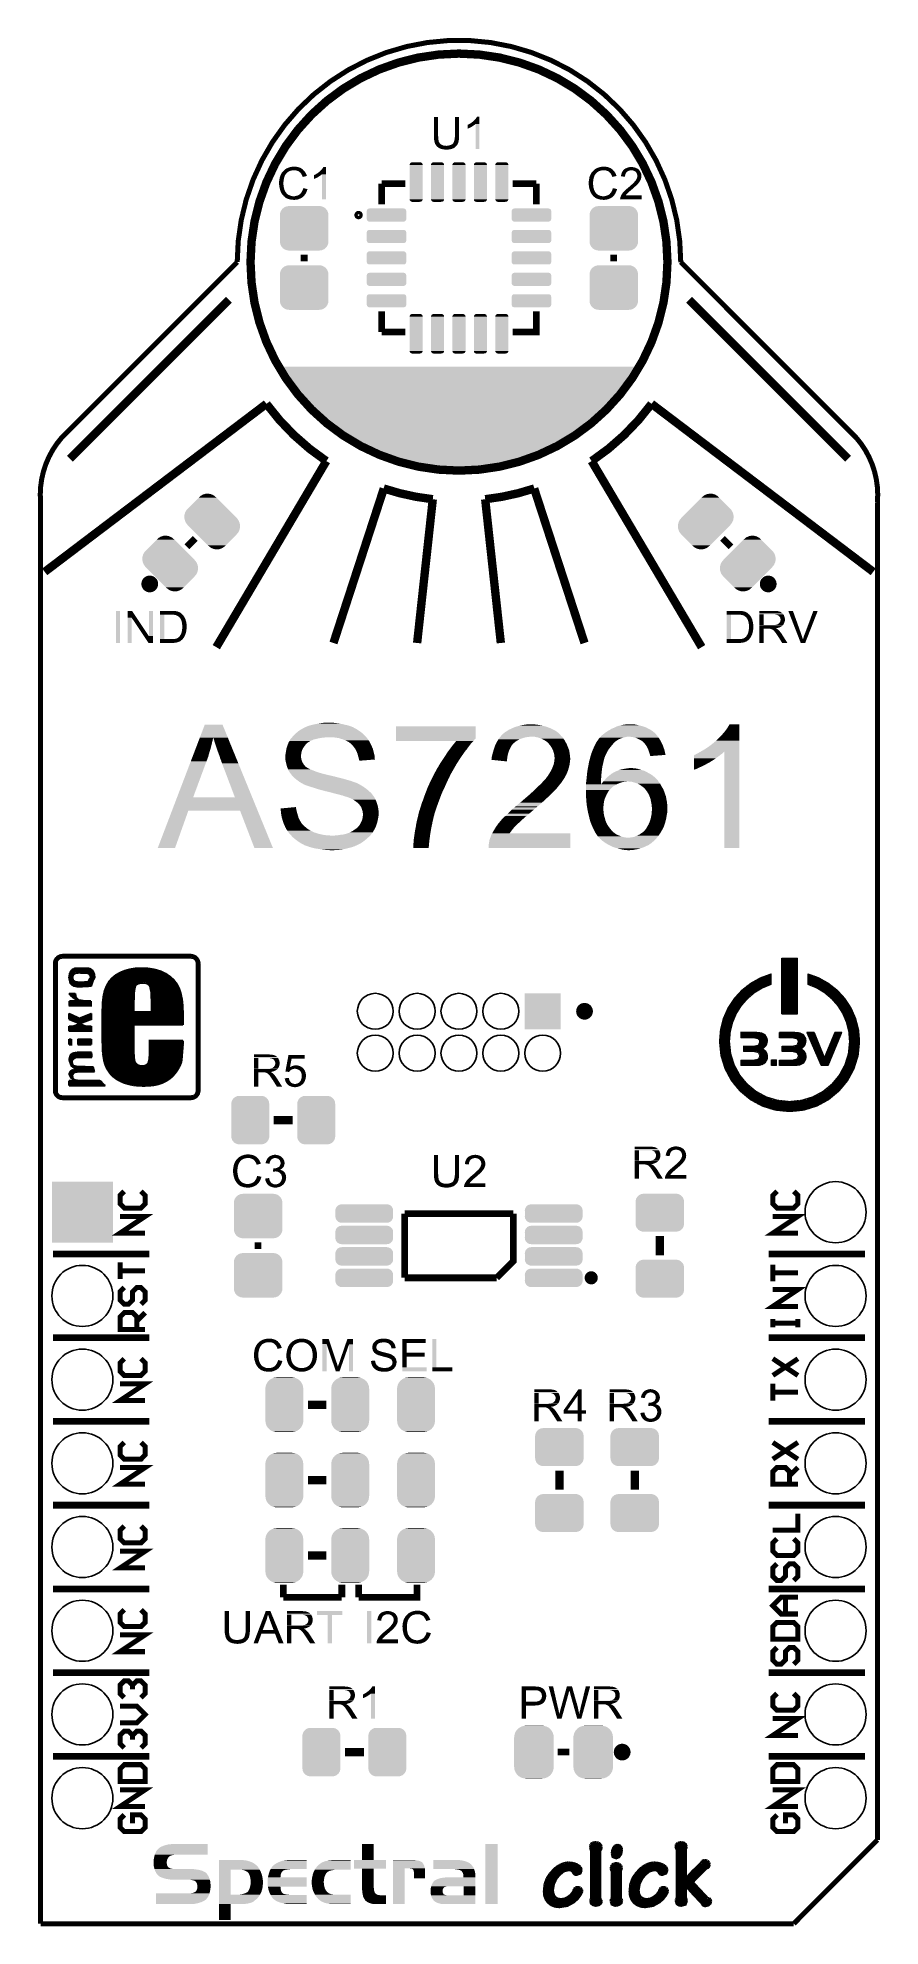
# Model space of a CAD drawing. Extents: x -1.4 to 24.2, y -3.9 to 53.4.
import ezdxf

# ---------------------------------------------------------------- set-up
doc = ezdxf.new("R2010")
doc.units = 0
doc.layers.get('0').update_dxf_attribs({"linetype": 'CONTINUOUS'})
for name, color, linetype in [('SPECTRAL_CLICK_V100_GKO', 9, 'CONTINUOUS'), ('SPECTRAL_CLICK_V100_GTO', 11, 'CONTINUOUS'), ('SPECTRAL_CLICK_V100_GTS', 8, 'CONTINUOUS')]:
    doc.layers.add(name, color=color, linetype=linetype)

# ---------------------------------------------------------------- blocks, each defined once
blk = doc.blocks.new('CUSTOM_58')
for points in [[(-0.562694, 0.569912), (-0.555636, 0.601496), (0.565186, 0.569912), (0.55303, 0.601496)], [(-0.555636, 0.601496), (-0.532704, 0.647234), (0.55303, 0.601496), (0.535424, 0.647234)], [(-0.532704, 0.647234), (-0.5185, 0.67556), (0.535424, 0.647234), (0.515528, 0.67556)], [(-0.5185, 0.67556), (-0.484594, 0.715032), (0.515528, 0.67556), (0.4878, 0.715032)], [(-0.484594, 0.715032), (-0.464512, 0.738408), (0.4878, 0.715032), (0.460796, 0.738408)], [(-0.464512, 0.738408), (-0.420946, 0.769256), (0.460796, 0.738408), (0.425156, 0.769256)], [(-0.420946, 0.769256), (-0.396894, 0.786286), (0.425156, 0.769256), (0.391508, 0.786286)], [(-0.396894, 0.786286), (-0.344522, 0.80667), (0.391508, 0.786286), (0.351232, 0.80667)], [(-0.344522, 0.80667), (-0.319682, 0.816338), (0.351232, 0.80667), (0.308712, 0.816338)], [(-0.319682, 0.816338), (-0.251122, 0.82504), (0.308712, 0.816338), (0.27044, 0.82504)], [(-0.251122, 0.82504), (-0.23749, 0.82677), (0.27044, 0.82504), (0.23749, 0.82677)], [(-0.57658, -0.48768), (-0.57658, 0.48768), (0.57658, -0.48768), (0.57658, 0.48768)], [(-0.57531, 0.48768), (-0.573704, 0.520636), (0.57531, 0.48768), (0.571254, 0.520636)], [(-0.573704, 0.520636), (-0.562694, 0.569912), (0.571254, 0.520636), (0.565186, 0.569912)], [(-0.571252, -0.520636), (-0.57531, -0.48768), (0.573704, -0.520636), (0.57531, -0.48768)], [(-0.565186, -0.569912), (-0.571252, -0.520636), (0.562692, -0.569912), (0.573704, -0.520636)], [(-0.553028, -0.601496), (-0.565186, -0.569912), (0.555636, -0.601496), (0.562692, -0.569912)], [(-0.535424, -0.647234), (-0.553028, -0.601496), (0.532702, -0.647234), (0.555636, -0.601496)], [(-0.515526, -0.67556), (-0.535424, -0.647234), (0.5185, -0.67556), (0.532702, -0.647234)], [(-0.4878, -0.715032), (-0.515526, -0.67556), (0.484592, -0.715032), (0.5185, -0.67556)], [(-0.460794, -0.738408), (-0.4878, -0.715032), (0.464512, -0.738408), (0.484592, -0.715032)], [(-0.425156, -0.769256), (-0.460794, -0.738408), (0.420944, -0.769256), (0.464512, -0.738408)], [(-0.391506, -0.786286), (-0.425156, -0.769256), (0.396894, -0.786286), (0.420944, -0.769256)], [(-0.351232, -0.80667), (-0.391506, -0.786286), (0.34452, -0.80667), (0.396894, -0.786286)], [(-0.30871, -0.816338), (-0.351232, -0.80667), (0.319682, -0.816338), (0.34452, -0.80667)], [(-0.27044, -0.82504), (-0.30871, -0.816338), (0.25112, -0.82504), (0.319682, -0.816338)], [(-0.23749, -0.82677), (-0.27044, -0.82504), (0.23749, -0.82677), (0.25112, -0.82504)]]:
    blk.add_solid(points)
blk = doc.blocks.new('CUSTOM_59')
for points in [[(-0.563878, 0.562234), (-0.555872, 0.591092), (0.566472, 0.562234), (0.55312, 0.591092)], [(-0.555872, 0.591092), (-0.53404, 0.625952), (0.55312, 0.591092), (0.536988, 0.625952)], [(-0.53404, 0.625952), (-0.518606, 0.650592), (0.536988, 0.625952), (0.515276, 0.650592)], [(-0.518606, 0.650592), (-0.486794, 0.678626), (0.515276, 0.650592), (0.490572, 0.678626)], [(-0.486794, 0.678626), (-0.465932, 0.697008), (0.490572, 0.678626), (0.461224, 0.697008)], [(-0.465932, 0.697008), (-0.425122, 0.715892), (0.461224, 0.697008), (0.431072, 0.715892)], [(-0.425122, 0.715892), (-0.402214, 0.726492), (0.431072, 0.715892), (0.392864, 0.726492)], [(-0.402214, 0.726492), (-0.346074, 0.73466), (0.392864, 0.726492), (0.36342, 0.73466)], [(-0.346074, 0.73466), (-0.33274, 0.7366), (0.36342, 0.73466), (0.33274, 0.7366)], [(-0.57658, 0.49276), (-0.57464, 0.52344), (0.57658, 0.49276), (0.572118, 0.52344)], [(-0.57658, -0.49276), (-0.57658, 0.49276), (0.57658, -0.49276), (0.57658, 0.49276)], [(-0.57464, 0.52344), (-0.563878, 0.562234), (0.572118, 0.52344), (0.566472, 0.562234)], [(-0.572116, -0.52344), (-0.57658, -0.49276), (0.57464, -0.52344), (0.57658, -0.49276)], [(-0.566472, -0.562234), (-0.572116, -0.52344), (0.563876, -0.562234), (0.57464, -0.52344)], [(-0.553118, -0.591092), (-0.566472, -0.562234), (0.555872, -0.591092), (0.563876, -0.562234)], [(-0.536988, -0.625952), (-0.553118, -0.591092), (0.534038, -0.625952), (0.555872, -0.591092)], [(-0.515274, -0.650592), (-0.536988, -0.625952), (0.518606, -0.650592), (0.534038, -0.625952)], [(-0.490572, -0.678626), (-0.515274, -0.650592), (0.486792, -0.678626), (0.518606, -0.650592)], [(-0.461222, -0.697008), (-0.490572, -0.678626), (0.465932, -0.697008), (0.486792, -0.678626)], [(-0.431072, -0.715892), (-0.461222, -0.697008), (0.42512, -0.715892), (0.465932, -0.697008)], [(-0.392862, -0.726492), (-0.431072, -0.715892), (0.402214, -0.726492), (0.42512, -0.715892)], [(-0.36342, -0.73466), (-0.392862, -0.726492), (0.346072, -0.73466), (0.402214, -0.726492)], [(-0.33274, -0.7366), (-0.36342, -0.73466), (0.33274, -0.7366), (0.346072, -0.73466)]]:
    blk.add_solid(points)
blk = doc.blocks.new('CUSTOM_60')
for points in [[(-0.445242, 0.406086), (-0.128902, 0.722426), (0.727222, 0.406086), (0.410882, 0.722426)], [(-0.128902, 0.722426), (-0.108144, 0.743184), (0.410882, 0.722426), (0.388542, 0.743184)], [(-0.108144, 0.743184), (-0.107762, 0.743566), (-0.10738, 0.743184), (-0.107762, 0.743566)], [(-0.10738, 0.743184), (-0.06214, 0.779872), (0.388542, 0.743184), (0.349054, 0.779872)], [(-0.06214, 0.779872), (-0.048768, 0.790716), (0.349054, 0.779872), (0.329586, 0.790716)], [(-0.048768, 0.790716), (0.01321, 0.82094), (0.329586, 0.790716), (0.275324, 0.82094)], [(0.01321, 0.82094), (0.027086, 0.827706), (0.275324, 0.82094), (0.25066, 0.827706)], [(0.027086, 0.827706), (0.098948, 0.843266), (0.25066, 0.827706), (0.193936, 0.843266)], [(0.098948, 0.843266), (0.109572, 0.845566), (0.193936, 0.843266), (0.109572, 0.845566)], [(-0.830542, -0.035618), (-0.798028, 0.035618), (0.798026, -0.035618), (0.830542, 0.035618)], [(-0.798028, 0.035618), (-0.7955, 0.041156), (0.830542, 0.035618), (0.831592, 0.041156)], [(-0.7955, 0.041156), (-0.743182, 0.107378), (0.831592, 0.041156), (0.844168, 0.107378)], [(-0.743566, 0.107762), (-0.732796, 0.118532), (0.844242, 0.107762), (0.846288, 0.118532)], [(-0.743182, 0.107378), (-0.743566, 0.107762), (0.844168, 0.107378), (0.844242, 0.107762)], [(-0.732796, 0.118532), (-0.709088, 0.14224), (0.846288, 0.118532), (0.84709, 0.14224)], [(-0.709088, 0.14224), (-0.625322, 0.226006), (0.84709, 0.14224), (0.836806, 0.226006)], [(-0.625322, 0.226006), (-0.546414, 0.304914), (0.836806, 0.226006), (0.806868, 0.304914)], [(-0.546414, 0.304914), (-0.476908, 0.37442), (0.806868, 0.304914), (0.758998, 0.37442)], [(-0.476908, 0.37442), (-0.445242, 0.406086), (0.758998, 0.37442), (0.727222, 0.406086)], [(-0.84709, -0.14224), (-0.846288, -0.118532), (0.709088, -0.14224), (0.732796, -0.118532)], [(-0.836966, -0.226024), (-0.84709, -0.14224), (0.625304, -0.226024), (0.709088, -0.14224)], [(-0.846288, -0.118532), (-0.844244, -0.107762), (0.732796, -0.118532), (0.743566, -0.107762)], [(-0.844244, -0.107762), (-0.84417, -0.107378), (0.743566, -0.107762), (0.743182, -0.107378)], [(-0.84417, -0.107378), (-0.831594, -0.041156), (0.743182, -0.107378), (0.7955, -0.041156)], [(-0.807178, -0.304988), (-0.836966, -0.226024), (0.54634, -0.304988), (0.625304, -0.226024)], [(-0.831594, -0.041156), (-0.830542, -0.035618), (0.7955, -0.041156), (0.798026, -0.035618)], [(-0.759442, -0.374586), (-0.807178, -0.304988), (0.476742, -0.374586), (0.54634, -0.304988)], [(-0.722408, -0.4109), (-0.759442, -0.374586), (0.440428, -0.4109), (0.476742, -0.374586)], [(-0.4109, -0.722408), (-0.722408, -0.4109), (0.12892, -0.722408), (0.440428, -0.4109)], [(-0.388544, -0.743182), (-0.4109, -0.722408), (0.108146, -0.743182), (0.12892, -0.722408)], [(-0.349076, -0.779858), (-0.388544, -0.743182), (0.062152, -0.779858), (0.107378, -0.743182)], [(-0.32956, -0.79073), (-0.349076, -0.779858), (0.048746, -0.79073), (0.062152, -0.779858)], [(-0.27535, -0.820932), (-0.32956, -0.79073), (-0.0132, -0.820932), (0.048746, -0.79073)], [(-0.250626, -0.827716), (-0.27535, -0.820932), (-0.027112, -0.827716), (-0.0132, -0.820932)], [(-0.193962, -0.843264), (-0.250626, -0.827716), (-0.098946, -0.843264), (-0.027112, -0.827716)], [(-0.109598, -0.84557), (-0.193962, -0.843264), (-0.109598, -0.84557), (-0.098946, -0.843264)], [(0.107762, -0.743566), (0.107378, -0.743182), (0.107762, -0.743566), (0.108146, -0.743182)]]:
    blk.add_solid(points)
blk = doc.blocks.new('CUSTOM_61')
for points in [[(-0.722408, 0.4109), (-0.4109, 0.722408), (0.440428, 0.4109), (0.12892, 0.722408)], [(-0.4109, 0.722408), (-0.389108, 0.743182), (0.12892, 0.722408), (0.108146, 0.743182)], [(-0.389108, 0.743182), (-0.35626, 0.774492), (0.107378, 0.743182), (0.067746, 0.774492)], [(-0.35626, 0.774492), (-0.320714, 0.7955), (0.067746, 0.774492), (0.041154, 0.7955)], [(-0.320714, 0.7955), (-0.283604, 0.817432), (0.041154, 0.7955), (-0.006898, 0.817432)], [(-0.283604, 0.817432), (-0.240198, 0.83054), (-0.006898, 0.817432), (-0.03562, 0.83054)], [(-0.240198, 0.83054), (-0.202812, 0.84183), (-0.03562, 0.83054), (-0.095068, 0.84183)], [(-0.202812, 0.84183), (-0.118534, 0.846286), (-0.095068, 0.84183), (-0.118534, 0.846286)], [(0.107378, 0.743182), (0.107762, 0.743566), (0.108146, 0.743182), (0.107762, 0.743566)], [(-0.84709, 0.14224), (-0.843266, 0.193964), (0.709088, 0.14224), (0.657364, 0.193964)], [(-0.842924, 0.107762), (-0.84709, 0.14224), (0.743566, 0.107762), (0.709088, 0.14224)], [(-0.843266, 0.193964), (-0.820932, 0.275352), (0.657364, 0.193964), (0.575976, 0.275352)], [(-0.842876, 0.107378), (-0.842924, 0.107762), (0.743182, 0.107378), (0.743566, 0.107762)], [(-0.84079, 0.090106), (-0.842876, 0.107378), (0.75944, 0.090106), (0.743182, 0.107378)], [(-0.836966, 0.058452), (-0.84079, 0.090106), (0.781152, 0.058452), (0.75944, 0.090106)], [(-0.822652, 0.020508), (-0.836966, 0.058452), (0.807178, 0.020508), (0.781152, 0.058452)], [(-0.80718, -0.020508), (-0.822652, 0.020508), (0.822652, -0.020508), (0.807178, 0.020508)], [(-0.820932, 0.275352), (-0.779858, 0.349078), (0.575976, 0.275352), (0.50225, 0.349078)], [(-0.779858, 0.349078), (-0.722408, 0.4109), (0.50225, 0.349078), (0.440428, 0.4109)], [(-0.781152, -0.058454), (-0.80718, -0.020508), (0.836966, -0.058454), (0.822652, -0.020508)], [(-0.759442, -0.090106), (-0.781152, -0.058454), (0.840792, -0.090106), (0.836966, -0.058454)], [(-0.743184, -0.10738), (-0.759442, -0.090106), (0.842878, -0.10738), (0.840792, -0.090106)], [(-0.743566, -0.107762), (-0.743184, -0.10738), (0.842924, -0.107762), (0.842878, -0.10738)], [(-0.709088, -0.14224), (-0.743566, -0.107762), (0.84709, -0.14224), (0.842924, -0.107762)], [(-0.66431, -0.187018), (-0.709088, -0.14224), (0.844142, -0.187018), (0.84709, -0.14224)], [(-0.582534, -0.268794), (-0.66431, -0.187018), (0.823278, -0.268794), (0.844142, -0.187018)], [(-0.50808, -0.343248), (-0.582534, -0.268794), (0.78354, -0.343248), (0.823278, -0.268794)], [(-0.445232, -0.406096), (-0.50808, -0.343248), (0.727212, -0.406096), (0.78354, -0.343248)], [(-0.128902, -0.722426), (-0.445232, -0.406096), (0.410882, -0.722426), (0.727212, -0.406096)], [(-0.108144, -0.743184), (-0.128902, -0.722426), (0.389104, -0.743184), (0.410882, -0.722426)], [(-0.107762, -0.743566), (-0.108144, -0.743184), (-0.107762, -0.743566), (-0.10738, -0.743184)], [(-0.067746, -0.774494), (-0.10738, -0.743184), (0.35626, -0.774494), (0.389104, -0.743184)], [(-0.041156, -0.795502), (-0.067746, -0.774494), (0.320712, -0.795502), (0.35626, -0.774494)], [(0.006896, -0.817432), (-0.041156, -0.795502), (0.283604, -0.817432), (0.320712, -0.795502)], [(0.03562, -0.830542), (0.006896, -0.817432), (0.240194, -0.830542), (0.283604, -0.817432)], [(0.095078, -0.841832), (0.03562, -0.830542), (0.202812, -0.841832), (0.240194, -0.830542)], [(0.118534, -0.846286), (0.095078, -0.841832), (0.118534, -0.846286), (0.202812, -0.841832)]]:
    blk.add_solid(points)
blk = doc.blocks.new('CUSTOM_62')
for points in [[(-0.562234, 0.566472), (-0.506094, 0.57464), (0.552884, 0.566472), (0.52344, 0.57464)], [(-0.506094, 0.57464), (-0.49276, 0.57658), (0.52344, 0.57464), (0.49276, 0.57658)], [(-0.7366, 0.33274), (-0.73466, 0.36342), (0.7366, 0.33274), (0.732138, 0.36342)], [(-0.7366, -0.33274), (-0.7366, 0.33274), (0.7366, -0.33274), (0.7366, 0.33274)], [(-0.73466, 0.36342), (-0.723898, 0.402214), (0.732138, 0.36342), (0.726492, 0.402214)], [(-0.723898, 0.402214), (-0.715892, 0.431072), (0.726492, 0.402214), (0.71314, 0.431072)], [(-0.715892, 0.431072), (-0.69406, 0.465932), (0.71314, 0.431072), (0.697008, 0.465932)], [(-0.69406, 0.465932), (-0.678626, 0.490572), (0.697008, 0.465932), (0.675296, 0.490572)], [(-0.678626, 0.490572), (-0.646814, 0.518606), (0.675296, 0.490572), (0.650592, 0.518606)], [(-0.646814, 0.518606), (-0.625952, 0.536988), (0.650592, 0.518606), (0.621244, 0.536988)], [(-0.625952, 0.536988), (-0.585142, 0.555872), (0.621244, 0.536988), (0.591092, 0.555872)], [(-0.585142, 0.555872), (-0.562234, 0.566472), (0.591092, 0.555872), (0.552884, 0.566472)], [(-0.732136, -0.36342), (-0.7366, -0.33274), (0.73466, -0.36342), (0.7366, -0.33274)], [(-0.726492, -0.402214), (-0.732136, -0.36342), (0.723896, -0.402214), (0.73466, -0.36342)], [(-0.713138, -0.431072), (-0.726492, -0.402214), (0.715892, -0.431072), (0.723896, -0.402214)], [(-0.697008, -0.465932), (-0.713138, -0.431072), (0.694058, -0.465932), (0.715892, -0.431072)], [(-0.675294, -0.490572), (-0.697008, -0.465932), (0.678626, -0.490572), (0.694058, -0.465932)], [(-0.650592, -0.518606), (-0.675294, -0.490572), (0.646812, -0.518606), (0.678626, -0.490572)], [(-0.621242, -0.536988), (-0.650592, -0.518606), (0.625952, -0.536988), (0.646812, -0.518606)], [(-0.591092, -0.555872), (-0.621242, -0.536988), (0.58514, -0.555872), (0.625952, -0.536988)], [(-0.552882, -0.566472), (-0.591092, -0.555872), (0.562234, -0.566472), (0.58514, -0.555872)], [(-0.52344, -0.57464), (-0.552882, -0.566472), (0.506092, -0.57464), (0.562234, -0.566472)], [(-0.49276, -0.57658), (-0.52344, -0.57464), (0.49276, -0.57658), (0.506092, -0.57464)]]:
    blk.add_solid(points)
blk = doc.blocks.new('CUSTOM_63')
for points in [[(-0.87757, 0.0889), (-0.870422, 0.140344), (0.87757, 0.0889), (0.868996, 0.140344)], [(-0.8763, 0.066874), (-0.87757, 0.0889), (0.8763, 0.066874), (0.87757, 0.0889)], [(-0.8763, 0.066866), (-0.8763, 0.066874), (0.8763, 0.066866), (0.8763, 0.066874)], [(-0.8763, -0.066866), (-0.8763, 0.066866), (0.8763, -0.066866), (0.8763, 0.066866)], [(-0.870422, 0.140344), (-0.865788, 0.15027), (0.868996, 0.140344), (0.86734, 0.15027)], [(-0.865788, 0.15027), (-0.844098, 0.19672), (0.86734, 0.15027), (0.842502, 0.19672)], [(-0.844098, 0.19672), (-0.836056, 0.205136), (0.842502, 0.19672), (0.838, 0.205136)], [(-0.836056, 0.205136), (-0.801112, 0.2417), (0.838, 0.205136), (0.799056, 0.2417)], [(-0.801112, 0.2417), (-0.789608, 0.247722), (0.799056, 0.2417), (0.792642, 0.247722)], [(-0.789608, 0.247722), (-0.745988, 0.270552), (0.792642, 0.247722), (0.7426, 0.270552)], [(-0.745988, 0.270552), (-0.726996, 0.273546), (0.7426, 0.270552), (0.736036, 0.273546)], [(-0.726996, 0.273546), (-0.68453, 0.28024), (0.736036, 0.273546), (0.68453, 0.28024)], [(-0.68453, 0.28024), (-0.68453, 0.28194), (0.68453, 0.28024), (0.68453, 0.28194)], [(-0.87757, -0.0889), (-0.8763, -0.066866), (0.87757, -0.0889), (0.8763, -0.066866)], [(-0.868992, -0.140344), (-0.87757, -0.0889), (0.87042, -0.140344), (0.87757, -0.0889)], [(-0.867338, -0.15027), (-0.868992, -0.140344), (0.865784, -0.15027), (0.87042, -0.140344)], [(-0.8425, -0.196718), (-0.867338, -0.15027), (0.844096, -0.196718), (0.865784, -0.15027)], [(-0.838, -0.205136), (-0.8425, -0.196718), (0.83605, -0.205136), (0.844096, -0.196718)], [(-0.799054, -0.2417), (-0.838, -0.205136), (0.801112, -0.2417), (0.83605, -0.205136)], [(-0.79264, -0.247722), (-0.799054, -0.2417), (0.789606, -0.247722), (0.801112, -0.2417)], [(-0.742592, -0.270552), (-0.79264, -0.247722), (0.745988, -0.270552), (0.789606, -0.247722)], [(-0.736034, -0.273544), (-0.742592, -0.270552), (0.727006, -0.273544), (0.745988, -0.270552)], [(-0.68453, -0.28024), (-0.736034, -0.273544), (0.68453, -0.28024), (0.727006, -0.273544)], [(-0.68453, -0.28194), (-0.68453, -0.28024), (0.68453, -0.28194), (0.68453, -0.28024)]]:
    blk.add_solid(points)
blk = doc.blocks.new('CUSTOM_64')
for points in [[(-0.587972, 0.533366), (-0.577562, 0.575076), (0.590586, 0.533366), (0.574852, 0.575076)], [(-0.577562, 0.575076), (-0.55793, 0.61233), (0.574852, 0.575076), (0.560798, 0.61233)], [(-0.55793, 0.61233), (-0.538216, 0.649738), (0.560798, 0.61233), (0.53514, 0.649738)], [(-0.538216, 0.649738), (-0.50967, 0.681926), (0.53514, 0.649738), (0.51306, 0.681926)], [(-0.50967, 0.681926), (-0.482218, 0.71288), (0.51306, 0.681926), (0.47841, 0.71288)], [(-0.482218, 0.71288), (-0.44566, 0.738152), (0.47841, 0.71288), (0.45012, 0.738152)], [(-0.44566, 0.738152), (-0.412794, 0.76087), (0.45012, 0.738152), (0.407388, 0.76087)], [(-0.412794, 0.76087), (-0.368484, 0.777768), (0.407388, 0.76087), (0.3756, 0.777768)], [(-0.368484, 0.777768), (-0.333938, 0.790942), (0.3756, 0.777768), (0.32361, 0.790942)], [(-0.333938, 0.790942), (-0.273256, 0.798498), (0.32361, 0.790942), (0.29379, 0.798498)], [(-0.273256, 0.798498), (-0.25019, 0.80137), (0.29379, 0.798498), (0.25019, 0.80137)], [(-0.60198, -0.44958), (-0.60198, 0.44958), (0.60198, -0.44958), (0.60198, 0.44958)], [(-0.60071, 0.44958), (-0.597996, 0.49319), (0.60071, 0.44958), (0.595442, 0.49319)], [(-0.597996, 0.49319), (-0.587972, 0.533366), (0.595442, 0.49319), (0.590586, 0.533366)], [(-0.59544, -0.49319), (-0.60071, -0.44958), (0.597996, -0.49319), (0.60071, -0.44958)], [(-0.590586, -0.533366), (-0.59544, -0.49319), (0.58797, -0.533366), (0.597996, -0.49319)], [(-0.57485, -0.575076), (-0.590586, -0.533366), (0.577562, -0.575076), (0.58797, -0.533366)], [(-0.560798, -0.61233), (-0.57485, -0.575076), (0.557928, -0.61233), (0.577562, -0.575076)], [(-0.535138, -0.649738), (-0.560798, -0.61233), (0.538216, -0.649738), (0.557928, -0.61233)], [(-0.51306, -0.681926), (-0.535138, -0.649738), (0.509668, -0.681926), (0.538216, -0.649738)], [(-0.478408, -0.71288), (-0.51306, -0.681926), (0.482218, -0.71288), (0.509668, -0.681926)], [(-0.45012, -0.738152), (-0.478408, -0.71288), (0.445658, -0.738152), (0.482218, -0.71288)], [(-0.407386, -0.76087), (-0.45012, -0.738152), (0.412794, -0.76087), (0.445658, -0.738152)], [(-0.3756, -0.777768), (-0.407386, -0.76087), (0.368482, -0.777768), (0.412794, -0.76087)], [(-0.323608, -0.790942), (-0.3756, -0.777768), (0.333938, -0.790942), (0.368482, -0.777768)], [(-0.29379, -0.798498), (-0.323608, -0.790942), (0.273254, -0.798498), (0.333938, -0.790942)], [(-0.25019, -0.80137), (-0.29379, -0.798498), (0.25019, -0.80137), (0.273254, -0.798498)]]:
    blk.add_solid(points)
blk = doc.blocks.new('CUSTOM_65')
for points in [[(-0.693772, 0.544528), (-0.66231, 0.588832), (0.696126, 0.544528), (0.659832, 0.588832)], [(-0.66231, 0.588832), (-0.645876, 0.602148), (0.659832, 0.588832), (0.648922, 0.602148)], [(-0.645876, 0.602148), (-0.604434, 0.635724), (0.648922, 0.602148), (0.601098, 0.635724)], [(-0.604434, 0.635724), (-0.583128, 0.644948), (0.601098, 0.635724), (0.587958, 0.644948)], [(-0.583128, 0.644948), (-0.536078, 0.665316), (0.587958, 0.644948), (0.530324, 0.665316)], [(-0.536078, 0.665316), (-0.503594, 0.669768), (0.530324, 0.665316), (0.517726, 0.669768)], [(-0.503594, 0.669768), (-0.46228, 0.67543), (0.517726, 0.669768), (0.46228, 0.67543)], [(-0.46228, 0.67543), (-0.46228, 0.67691), (0.46228, 0.67543), (0.46228, 0.67691)], [(-0.7366, 0.40259), (-0.730638, 0.458004), (0.7366, 0.40259), (0.728702, 0.458004)], [(-0.7366, 0.40132), (-0.7366, 0.40259), (0.7366, 0.40132), (0.7366, 0.40259)], [(-0.7366, -0.40132), (-0.7366, 0.40132), (0.7366, -0.40132), (0.7366, 0.40132)], [(-0.730638, 0.458004), (-0.72405, 0.476332), (0.728702, 0.458004), (0.726088, 0.476332)], [(-0.72405, 0.476332), (-0.705438, 0.5281), (0.726088, 0.476332), (0.703344, 0.5281)], [(-0.705438, 0.5281), (-0.693772, 0.544528), (0.703344, 0.5281), (0.696126, 0.544528)], [(-0.7366, -0.40259), (-0.7366, -0.40132), (0.7366, -0.40259), (0.7366, -0.40132)], [(-0.7287, -0.458004), (-0.7366, -0.40259), (0.730638, -0.458004), (0.7366, -0.40259)], [(-0.726088, -0.476332), (-0.7287, -0.458004), (0.724048, -0.476332), (0.730638, -0.458004)], [(-0.703342, -0.5281), (-0.726088, -0.476332), (0.705438, -0.5281), (0.724048, -0.476332)], [(-0.696126, -0.544528), (-0.703342, -0.5281), (0.69377, -0.544528), (0.705438, -0.5281)], [(-0.65983, -0.588832), (-0.696126, -0.544528), (0.66231, -0.588832), (0.69377, -0.544528)], [(-0.648922, -0.602148), (-0.65983, -0.588832), (0.645874, -0.602148), (0.66231, -0.588832)], [(-0.601096, -0.635724), (-0.648922, -0.602148), (0.604434, -0.635724), (0.645874, -0.602148)], [(-0.587958, -0.644948), (-0.601096, -0.635724), (0.583126, -0.644948), (0.604434, -0.635724)], [(-0.530322, -0.665316), (-0.587958, -0.644948), (0.536078, -0.665316), (0.583126, -0.644948)], [(-0.517726, -0.669768), (-0.530322, -0.665316), (0.503592, -0.669768), (0.536078, -0.665316)], [(-0.46228, -0.67543), (-0.517726, -0.669768), (0.46228, -0.67543), (0.503592, -0.669768)], [(-0.46228, -0.67691), (-0.46228, -0.67543), (0.46228, -0.67691), (0.46228, -0.67543)]]:
    blk.add_solid(points)
blk = doc.blocks.new('CUSTOM_66')
for points in [[(-0.186536, 0.55943), (-0.178538, 0.574568), (0.189388, 0.55943), (0.175058, 0.574568)], [(-0.178538, 0.574568), (-0.157284, 0.588478), (0.175058, 0.574568), (0.16189, 0.588478)], [(-0.157284, 0.588478), (-0.145068, 0.596472), (0.16189, 0.588478), (0.13672, 0.596472)], [(-0.145068, 0.596472), (-0.10518, 0.59944), (0.13672, 0.596472), (0.127376, 0.59944)], [(0.10518, 0.59944), (0.123766, 0.600586), (0.127376, 0.59944), (0.123766, 0.600586)], [(-0.19939, 0.5207), (-0.19722, 0.5392), (0.19939, 0.5207), (0.194614, 0.5392)], [(-0.19939, 0.51943), (-0.19939, 0.5207), (0.19939, 0.51943), (0.19939, 0.5207)], [(-0.19939, -0.51943), (-0.19939, 0.51943), (0.19939, -0.51943), (0.19939, 0.51943)], [(-0.19722, 0.5392), (-0.186536, 0.55943), (0.194614, 0.5392), (0.189388, 0.55943)], [(-0.19939, -0.5207), (-0.19939, -0.51943), (0.19939, -0.5207), (0.19939, -0.51943)], [(-0.194614, -0.539194), (-0.19939, -0.5207), (0.197222, -0.539194), (0.19939, -0.5207)], [(-0.18939, -0.55943), (-0.194614, -0.539194), (0.186532, -0.55943), (0.197222, -0.539194)], [(-0.175064, -0.574564), (-0.18939, -0.55943), (0.17854, -0.574564), (0.186532, -0.55943)], [(-0.161894, -0.58848), (-0.175064, -0.574564), (0.157278, -0.58848), (0.17854, -0.574564)], [(-0.136728, -0.596472), (-0.161894, -0.58848), (0.14507, -0.596472), (0.157278, -0.58848)], [(-0.127384, -0.59944), (-0.136728, -0.596472), (0.10518, -0.59944), (0.14507, -0.596472)], [(-0.12377, -0.600588), (-0.127384, -0.59944), (-0.12377, -0.600588), (-0.10518, -0.59944)]]:
    blk.add_solid(points)
blk = doc.blocks.new('CUSTOM_67')
for points in [[(-0.60071, 0.11938), (-0.60051, 0.125032), (0.60071, 0.11938), (0.599252, 0.125032)], [(-0.59944, 0.105182), (-0.60071, 0.11938), (0.59944, 0.105182), (0.60071, 0.11938)], [(-0.60051, 0.125032), (-0.589424, 0.158112), (0.599252, 0.125032), (0.590708, 0.158112)], [(-0.59944, 0.10518), (-0.59944, 0.105182), (0.59944, 0.10518), (0.59944, 0.105182)], [(-0.59944, -0.10518), (-0.59944, 0.10518), (0.59944, -0.10518), (0.59944, 0.10518)], [(-0.589424, 0.158112), (-0.587798, 0.162962), (0.590708, 0.158112), (0.586118, 0.162962)], [(-0.587798, 0.162962), (-0.56141, 0.187164), (0.586118, 0.162962), (0.56321, 0.187164)], [(-0.56141, 0.187164), (-0.558316, 0.19), (0.56321, 0.187164), (0.554284, 0.19)], [(-0.558316, 0.19), (-0.519904, 0.199276), (0.554284, 0.19), (0.525084, 0.199276)], [(-0.519904, 0.199276), (-0.51943, 0.19939), (0.525084, 0.199276), (0.51943, 0.19939)], [(-0.60071, -0.11938), (-0.599442, -0.105182), (0.60071, -0.11938), (0.59944, -0.105182)], [(-0.59925, -0.125032), (-0.60071, -0.11938), (0.60051, -0.125032), (0.60071, -0.11938)], [(-0.599442, -0.105182), (-0.59944, -0.10518), (0.59944, -0.105182), (0.59944, -0.10518)], [(-0.590708, -0.158112), (-0.59925, -0.125032), (0.589422, -0.158112), (0.60051, -0.125032)], [(-0.586116, -0.162962), (-0.590708, -0.158112), (0.587798, -0.162962), (0.589422, -0.158112)], [(-0.56321, -0.187164), (-0.586116, -0.162962), (0.561408, -0.187164), (0.587798, -0.162962)], [(-0.554282, -0.19), (-0.56321, -0.187164), (0.558316, -0.19), (0.561408, -0.187164)], [(-0.525084, -0.199276), (-0.554282, -0.19), (0.519902, -0.199276), (0.558316, -0.19)], [(-0.51943, -0.19939), (-0.525084, -0.199276), (0.51943, -0.19939), (0.519902, -0.199276)]]:
    blk.add_solid(points)
blk = doc.blocks.new('ROUND_24')
blk.add_circle((0, 0), 0.927)
blk = doc.blocks.new('SQUARE_30')
blk.add_solid([(0.9271, 0.9271), (0.9271, -0.9271), (-0.9271, 0.9271), (-0.9271, -0.9271)])
blk = doc.blocks.new('ROUND_31')
blk.add_circle((0, 0), 0.546)
blk = doc.blocks.new('SQUARE_32')
blk.add_solid([(0.5461, 0.5461), (0.5461, -0.5461), (-0.5461, 0.5461), (-0.5461, -0.5461)])

msp = doc.modelspace()

# ---------------------------------------------------------------- linework, layer by layer
at = {"layer": 'SPECTRAL_CLICK_V100_GKO', "const_width": 0.1524}
for points in [[(18.161, 46.60646, 1.0001887), (4.699, 46.609)], [(-0.635, 41.275, 0.2025451), (-1.269142, 39.326892)], [(24.13, 39.32174, 0.2027346), (23.494392, 41.271932)]]:
    msp.add_lwpolyline(points, format="xyb", dxfattribs=at)
for points in [[(-0.635, 41.275), (4.699, 46.609)], [(18.161, 46.60646), (23.495, 41.27246)], [(-1.27, -3.81), (-1.27, 39.32682)], [(24.13, -1.27), (24.13, 39.32174)], [(21.59, -3.81), (24.13, -1.27)], [(-1.27, -3.81), (21.59, -3.81)]]:
    msp.add_lwpolyline(points, dxfattribs=at)
at = {"layer": 'SPECTRAL_CLICK_V100_GTO'}
for points, const_width in [([(5.10286, 46.609, 1), (17.75714, 46.609, 1)], 0.254), ([(8.3312, 48.03648, 1), (8.4328, 48.03648, 1)], 0.1524), ([(1.9177, 36.8427, 1), (2.1717, 36.8427, 1)], 0.254), ([(20.6883, 36.8427, 1), (20.9423, 36.8427, 1)], 0.254), ([(15.113, 23.876, 1), (15.367, 23.876, 1)], 0.254), ([(15.34414, 15.78864, 1), (15.54226, 15.78864, 1)], 0.20066), ([(16.256, 1.397, 1), (16.51, 1.397, 1)], 0.254)]:
    msp.add_lwpolyline(points, format="xyb", close=True, dxfattribs=dict(at, const_width=const_width))
for points, const_width in [([(9.0805, 48.98644), (9.8044, 48.98644)], 0.2032), ([(9.0805, 48.3616), (9.0805, 48.98644)], 0.2032), ([(13.0556, 48.98644), (13.7795, 48.98644)], 0.2032), ([(13.7795, 48.3616), (13.7795, 48.98644)], 0.2032), ([(6.731, 46.6344), (6.731, 46.8376)], 0.2032), ([(16.129, 46.6344), (16.129, 46.8376)], 0.2032), ([(-0.381, 40.64), (4.445, 45.466)], 0.254), ([(18.415, 45.466), (23.241, 40.64)], 0.254), ([(9.0805, 44.48556), (9.0805, 45.1104)], 0.2032), ([(13.0556, 44.48556), (13.7795, 44.48556), (13.7795, 45.1104)], 0.2032), ([(9.0805, 44.48556), (9.8044, 44.48556)], 0.2032), ([(-1.143, 37.211), (5.58546, 42.30878)], 0.254), ([(17.27454, 42.30878), (24.003, 37.211)], 0.254), ([(4.064, 34.925), (7.4041, 40.57142)], 0.254), ([(15.4559, 40.57142), (18.796, 34.925)], 0.254), ([(7.62, 35.052), (9.14908, 39.7383)], 0.254), ([(10.16, 35.052), (10.63498, 39.41318)], 0.254), ([(12.22502, 39.41318), (12.7, 35.052)], 0.254), ([(13.71092, 39.7383), (15.24, 35.052)], 0.254), ([(3.175, 37.973), (3.42646, 38.227)], 0.2032), ([(19.431, 38.227), (19.685, 37.973)], 0.2032), ([(-0.87122, 25.3238), (-0.86614, 25.37714)], 0.0508), ([(-0.87122, 25.34158), (-0.76962, 25.34158)], 0.0508), ([(-0.87122, 21.4757), (-0.87122, 25.3238)], 0.0508), ([(-0.87122, 21.4757), (-0.86614, 21.41982), (-0.8509, 21.36902), (-0.8255, 21.3233), (-0.79248, 21.28266), (-0.75184, 21.24964), (-0.70612, 21.22424), (-0.65532, 21.209), (-0.59944, 21.20392), (3.29184, 21.20392), (3.34518, 21.209), (3.39598, 21.22424), (3.4417, 21.24964), (3.48234, 21.28266), (3.51536, 21.3233), (3.54076, 21.36902), (3.556, 21.41982), (3.56362, 21.4757), (3.56362, 25.3238)], 0.0508), ([(-0.87122, 25.29078), (-0.76962, 25.29078)], 0.0508), ([(-0.87122, 25.23998), (-0.76962, 25.23998)], 0.0508), ([(-0.87122, 25.18918), (-0.76962, 25.18918)], 0.0508), ([(-0.86614, 25.37714), (-0.8509, 25.42794)], 0.0508), ([(-0.8636, 25.39238), (-0.762, 25.39238)], 0.0508), ([(-0.8509, 25.42794), (-0.8255, 25.47366)], 0.0508), ([(-0.84328, 25.44318), (-0.73406, 25.44318)], 0.0508), ([(-0.8255, 25.47366), (-0.79248, 25.5143)], 0.0508), ([(-0.81026, 25.49398), (-0.63754, 25.49398)], 0.0508), ([(-0.79248, 25.5143), (-0.75184, 25.54732)], 0.0508), ([(-0.76962, 21.45538), (-0.76962, 25.34158), (-0.75946, 25.40254), (-0.72644, 25.44826), (-0.67818, 25.48128), (-0.61976, 25.49398), (3.30962, 25.49398), (3.37058, 25.48128), (3.41884, 25.44826), (3.44932, 25.40254), (3.46202, 25.34158)], 0.0508), ([(-0.75692, 25.54478), (3.44932, 25.54478)], 0.0508), ([(-0.75184, 25.54732), (-0.70612, 25.57272)], 0.0508), ([(-0.70612, 25.57272), (-0.65532, 25.58796)], 0.0508), ([(-0.65532, 25.58796), (-0.59944, 25.59558)], 0.0508), ([(-0.61214, 25.59558), (3.302, 25.59558)], 0.0508), ([(-0.59944, 25.59558), (3.29184, 25.59558)], 0.0508), ([(-0.25654, 25.17648), (-0.14478, 25.18918)], 0.0508), ([(-0.14478, 25.18918), (0.2159, 25.17902)], 0.0508), ([(0.60452, 22.92604), (0.60452, 23.93442), (0.61214, 24.14778), (0.635, 24.33828), (0.6731, 24.50592), (0.72898, 24.64816), (0.8001, 24.77262), (0.89154, 24.8793), (1.0033, 24.97328), (1.13538, 25.04948), (1.2827, 25.11044), (1.44018, 25.15362), (1.60782, 25.18156), (1.78562, 25.18918), (2.00152, 25.17902), (2.1971, 25.146), (2.37236, 25.0952), (2.52984, 25.02154), (2.66446, 24.9301), (2.77876, 24.82596), (2.8702, 24.70658), (2.93878, 24.57704), (2.98958, 24.4221), (3.02768, 24.24176), (3.05054, 24.03348), (3.05562, 23.79726)], 0.0508), ([(3.29184, 25.59558), (3.34518, 25.58796)], 0.0508), ([(3.32994, 25.49398), (3.50266, 25.49398)], 0.0508), ([(3.34518, 25.58796), (3.39598, 25.57272)], 0.0508), ([(3.39598, 25.57272), (3.4417, 25.54732)], 0.0508), ([(3.42392, 25.44318), (3.53568, 25.44318)], 0.0508), ([(3.4417, 25.54732), (3.48234, 25.5143)], 0.0508), ([(3.4544, 25.39238), (3.55346, 25.39238)], 0.0508), ([(3.46202, 25.34158), (3.56108, 25.34158)], 0.0508), ([(3.46202, 21.45538), (3.46202, 25.34158)], 0.0508), ([(3.46202, 25.29078), (3.56362, 25.29078)], 0.0508), ([(3.46202, 25.23998), (3.56362, 25.23998)], 0.0508), ([(3.46202, 25.18918), (3.56362, 25.18918)], 0.0508), ([(3.48234, 25.5143), (3.51536, 25.47366)], 0.0508), ([(3.51536, 25.47366), (3.54076, 25.42794)], 0.0508), ([(3.54076, 25.42794), (3.556, 25.37714)], 0.0508), ([(3.556, 25.37714), (3.56362, 25.3238)], 0.0508), ([(21.21916, 23.78964), (21.21916, 25.49398)], 0.0254), ([(21.21916, 25.49398), (21.70684, 25.49398)], 0.0254), ([(21.21916, 25.48382), (21.70684, 25.48382)], 0.0254), ([(21.21916, 25.45842), (21.70684, 25.45842)], 0.0254), ([(21.21916, 25.43302), (21.70684, 25.43302)], 0.0254), ([(21.21916, 25.40762), (21.70684, 25.40762)], 0.0254), ([(21.21916, 25.38222), (21.70684, 25.38222)], 0.0254), ([(21.21916, 25.35682), (21.70684, 25.35682)], 0.0254), ([(21.21916, 25.33142), (21.70684, 25.33142)], 0.0254), ([(21.21916, 25.30602), (21.70684, 25.30602)], 0.0254), ([(21.21916, 25.28062), (21.70684, 25.28062)], 0.0254), ([(21.21916, 25.25522), (21.70684, 25.25522)], 0.0254), ([(21.21916, 25.22982), (21.70684, 25.22982)], 0.0254), ([(21.21916, 25.20442), (21.70684, 25.20442)], 0.0254), ([(21.70684, 23.78964), (21.70684, 25.49398)], 0.0254), ([(-0.87122, 25.13838), (-0.76962, 25.13838)], 0.0508), ([(-0.87122, 25.08758), (-0.76962, 25.08758)], 0.0508), ([(-0.87122, 25.03678), (-0.76962, 25.03678)], 0.0508), ([(-0.87122, 24.98598), (-0.76962, 24.98598)], 0.0508), ([(-0.87122, 24.93518), (-0.76962, 24.93518)], 0.0508), ([(-0.87122, 24.88438), (-0.76962, 24.88438)], 0.0508), ([(-0.87122, 24.83358), (-0.76962, 24.83358)], 0.0508), ([(-0.87122, 24.78278), (-0.76962, 24.78278)], 0.0508), ([(-0.87122, 24.73198), (-0.76962, 24.73198)], 0.0508), ([(-0.87122, 24.68118), (-0.76962, 24.68118)], 0.0508), ([(-0.87122, 24.63038), (-0.76962, 24.63038)], 0.0508), ([(-0.40894, 24.89708), (-0.38608, 25.03932)], 0.0508), ([(-0.40894, 24.89708), (-0.37338, 24.73452), (-0.28448, 24.64562)], 0.0508), ([(-0.4064, 24.92756), (-0.29464, 24.92756)], 0.0508), ([(-0.4064, 24.87676), (-0.29718, 24.87676)], 0.0508), ([(-0.40386, 24.82596), (-0.2794, 24.82596)], 0.0508), ([(-0.40132, 24.97836), (-0.27432, 24.97836)], 0.0508), ([(-0.39116, 25.02916), (-0.20828, 25.02916)], 0.0508), ([(-0.39116, 24.77516), (-0.2159, 24.77516)], 0.0508), ([(-0.38608, 25.03932), (-0.32766, 25.1333)], 0.0508), ([(-0.3683, 25.07996), (0.34036, 25.07996)], 0.0508), ([(-0.3683, 24.72436), (0.29464, 24.72436)], 0.0508), ([(-0.33274, 25.13076), (0.30226, 25.13076)], 0.0508), ([(-0.32766, 25.1333), (-0.25654, 25.17648)], 0.0508), ([(-0.32766, 24.67356), (0.2794, 24.67356)], 0.0508), ([(-0.29718, 24.89708), (-0.28194, 24.96566)], 0.0508), ([(-0.29718, 24.89708), (-0.27432, 24.8158), (-0.21082, 24.77262)], 0.0508), ([(-0.28448, 24.64562), (-0.127, 24.62022), (0.23622, 24.63546), (0.27432, 24.6507), (0.32766, 24.81072), (0.37846, 24.9047), (0.37846, 24.90724)], 0.0508), ([(-0.28194, 24.96566), (-0.24384, 25.01138)], 0.0508), ([(-0.24384, 25.01138), (-0.19304, 25.0317)], 0.0508), ([(-0.2413, 25.18156), (0.1905, 25.18156)], 0.0508), ([(-0.21082, 24.77262), (-0.1016, 24.75992), (0.14732, 24.76754), (0.17526, 24.77516), (0.21336, 24.8539), (0.24638, 24.89962), (0.24638, 24.90216)], 0.0508), ([(-0.19304, 25.0317), (-0.1143, 25.03932)], 0.0508), ([(-0.1778, 24.62276), (0.00762, 24.62276)], 0.0508), ([(-0.1143, 25.03932), (0.13462, 25.03424)], 0.0508), ([(0.13462, 25.03424), (0.19558, 25.01138)], 0.0508), ([(0.15494, 25.02916), (0.36322, 25.02916)], 0.0508), ([(0.17526, 24.77516), (0.31496, 24.77516)], 0.0508), ([(0.19558, 25.01138), (0.23368, 24.96566)], 0.0508), ([(0.19812, 24.82596), (0.33528, 24.82596)], 0.0508), ([(0.2159, 25.17902), (0.30226, 25.13076)], 0.0508), ([(0.22606, 24.97836), (0.37338, 24.97836)], 0.0508), ([(0.2286, 24.87676), (0.36068, 24.87676)], 0.0508), ([(0.23368, 24.96566), (0.24638, 24.90216)], 0.0508), ([(0.24638, 24.92756), (0.37846, 24.92756)], 0.0508), ([(0.30226, 25.13076), (0.35814, 25.03932)], 0.0508), ([(0.35814, 25.03932), (0.37846, 24.90724)], 0.0508), ([(0.71628, 24.62276), (1.6002, 24.62276)], 0.0508), ([(0.74168, 24.67356), (1.62814, 24.67356)], 0.0508), ([(0.76962, 24.72436), (1.73228, 24.72436)], 0.0508), ([(0.80264, 24.77516), (2.82194, 24.77516)], 0.0508), ([(0.84328, 24.82596), (2.77876, 24.82596)], 0.0508), ([(0.889, 24.87676), (2.72796, 24.87676)], 0.0508), ([(0.94488, 24.92756), (2.667, 24.92756)], 0.0508), ([(1.01346, 24.97836), (2.59842, 24.97836)], 0.0508), ([(1.09474, 25.02916), (2.5146, 25.02916)], 0.0508), ([(1.20142, 25.07996), (2.41046, 25.07996)], 0.0508), ([(1.3462, 25.13076), (2.26314, 25.13076)], 0.0508), ([(1.57734, 24.49068), (1.61036, 24.64816)], 0.0508), ([(1.61036, 24.64816), (1.64084, 24.68626)], 0.0508), ([(1.61798, 25.18156), (1.97358, 25.18156)], 0.0508), ([(1.64084, 24.68626), (1.69164, 24.71166)], 0.0508), ([(1.69164, 24.71166), (1.75768, 24.72944)], 0.0508), ([(1.75768, 24.72944), (1.84404, 24.73452)], 0.0508), ([(1.84404, 24.73452), (1.91262, 24.7269)], 0.0508), ([(1.91262, 24.7269), (1.97104, 24.70912)], 0.0508), ([(1.9304, 24.72436), (2.8575, 24.72436)], 0.0508), ([(1.97104, 24.70912), (2.01422, 24.67864)], 0.0508), ([(2.01422, 24.67864), (2.04724, 24.63292)], 0.0508), ([(2.0193, 24.67356), (2.89052, 24.67356)], 0.0508), ([(2.04724, 24.63292), (2.0828, 24.47036)], 0.0508), ([(2.04978, 24.62276), (2.91846, 24.62276)], 0.0508), ([(3.46202, 25.13838), (3.56362, 25.13838)], 0.0508), ([(3.46202, 25.08758), (3.56362, 25.08758)], 0.0508), ([(3.46202, 25.03678), (3.56362, 25.03678)], 0.0508), ([(3.46202, 24.98598), (3.56362, 24.98598)], 0.0508), ([(3.46202, 24.93518), (3.56362, 24.93518)], 0.0508), ([(3.46202, 24.88438), (3.56362, 24.88438)], 0.0508), ([(3.46202, 24.83358), (3.56362, 24.83358)], 0.0508), ([(3.46202, 24.78278), (3.56362, 24.78278)], 0.0508), ([(3.46202, 24.73198), (3.56362, 24.73198)], 0.0508), ([(3.46202, 24.68118), (3.56362, 24.68118)], 0.0508), ([(3.46202, 24.63038), (3.56362, 24.63038)], 0.0508), ([(19.64436, 22.95906), (19.66976, 23.25624), (19.74088, 23.53818), (19.85264, 23.80234), (20.0025, 24.0411), (20.18792, 24.25192), (20.40128, 24.4348), (20.64512, 24.58212), (20.90928, 24.6888)], 0.0254), ([(20.01012, 24.51862), (20.27936, 24.72944)], 0.0254), ([(20.16506, 24.64816), (20.79498, 24.64816)], 0.0254), ([(20.19808, 24.67356), (20.86356, 24.67356)], 0.0254), ([(20.23364, 24.69896), (20.90928, 24.69896)], 0.0254), ([(20.27174, 24.72436), (20.90928, 24.72436)], 0.0254), ([(20.27936, 24.72944), (20.57908, 24.89708)], 0.0254), ([(20.30984, 24.74976), (20.90928, 24.74976)], 0.0254), ([(20.35048, 24.77516), (20.90928, 24.77516)], 0.0254), ([(20.39112, 24.80056), (20.90928, 24.80056)], 0.0254), ([(20.43684, 24.82596), (20.90928, 24.82596)], 0.0254), ([(20.4851, 24.85136), (20.90928, 24.85136)], 0.0254), ([(20.5359, 24.87676), (20.90928, 24.87676)], 0.0254), ([(20.57908, 24.89708), (20.90928, 25.01646)], 0.0254), ([(20.58924, 24.90216), (20.90928, 24.90216)], 0.0254), ([(20.6502, 24.92756), (20.90928, 24.92756)], 0.0254), ([(20.7137, 24.95296), (20.90928, 24.95296)], 0.0254), ([(20.78482, 24.97836), (20.90928, 24.97836)], 0.0254), ([(20.8661, 25.00376), (20.90928, 25.00376)], 0.0254), ([(20.90928, 24.6888), (20.90928, 25.01646)], 0.0254), ([(21.21916, 25.17902), (21.70684, 25.17902)], 0.0254), ([(21.21916, 25.15362), (21.70684, 25.15362)], 0.0254), ([(21.21916, 25.12822), (21.70684, 25.12822)], 0.0254), ([(21.21916, 25.10282), (21.70684, 25.10282)], 0.0254), ([(21.21916, 25.07742), (21.70684, 25.07742)], 0.0254), ([(21.21916, 25.05202), (21.70684, 25.05202)], 0.0254), ([(21.21916, 25.02662), (21.70684, 25.02662)], 0.0254), ([(21.21916, 25.00122), (21.70684, 25.00122)], 0.0254), ([(21.21916, 24.97582), (21.70684, 24.97582)], 0.0254), ([(21.21916, 24.95042), (21.70684, 24.95042)], 0.0254), ([(21.21916, 24.92502), (21.70684, 24.92502)], 0.0254), ([(21.21916, 24.89962), (21.70684, 24.89962)], 0.0254), ([(21.21916, 24.87422), (21.70684, 24.87422)], 0.0254), ([(21.21916, 24.84882), (21.70684, 24.84882)], 0.0254), ([(21.21916, 24.82342), (21.70684, 24.82342)], 0.0254), ([(21.21916, 24.79802), (21.70684, 24.79802)], 0.0254), ([(21.21916, 24.77262), (21.70684, 24.77262)], 0.0254), ([(21.21916, 24.74722), (21.70684, 24.74722)], 0.0254), ([(21.21916, 24.72182), (21.70684, 24.72182)], 0.0254), ([(21.21916, 24.69642), (21.70684, 24.69642)], 0.0254), ([(21.21916, 24.67102), (21.70684, 24.67102)], 0.0254), ([(21.21916, 24.64562), (21.70684, 24.64562)], 0.0254), ([(22.01672, 24.6888), (22.01672, 25.01646)], 0.0254), ([(22.01672, 25.01646), (22.34438, 24.89962)], 0.0254), ([(22.01672, 25.00376), (22.0599, 25.00376)], 0.0254), ([(22.01672, 24.97836), (22.14118, 24.97836)], 0.0254), ([(22.01672, 24.95296), (22.2123, 24.95296)], 0.0254), ([(22.01672, 24.92756), (22.2758, 24.92756)], 0.0254), ([(22.01672, 24.90216), (22.33422, 24.90216)], 0.0254), ([(22.01672, 24.87676), (22.3901, 24.87676)], 0.0254), ([(22.01672, 24.85136), (22.4409, 24.85136)], 0.0254), ([(22.01672, 24.82596), (22.48916, 24.82596)], 0.0254), ([(22.01672, 24.80056), (22.53234, 24.80056)], 0.0254), ([(22.01672, 24.77516), (22.57552, 24.77516)], 0.0254), ([(22.01672, 24.74976), (22.61616, 24.74976)], 0.0254), ([(22.01672, 24.72436), (22.65426, 24.72436)], 0.0254), ([(22.01672, 24.69896), (22.69236, 24.69896)], 0.0254), ([(22.01672, 24.6888), (22.28088, 24.58212), (22.52218, 24.4348), (22.73808, 24.25192), (22.9235, 24.0411), (23.07336, 23.80234), (23.18512, 23.53818), (23.25624, 23.25624), (23.2791, 22.95906)], 0.0254), ([(22.06244, 24.67356), (22.72538, 24.67356)], 0.0254), ([(22.13102, 24.64816), (22.76094, 24.64816)], 0.0254), ([(22.34438, 24.89962), (22.64664, 24.72944)], 0.0254), ([(22.64664, 24.72944), (22.91588, 24.51862)], 0.0254), ([(-0.87122, 24.57958), (-0.76962, 24.57958)], 0.0508), ([(-0.87122, 24.52878), (-0.76962, 24.52878)], 0.0508), ([(-0.87122, 24.47798), (-0.76962, 24.47798)], 0.0508), ([(-0.87122, 24.42718), (-0.76962, 24.42718)], 0.0508), ([(-0.87122, 24.37638), (-0.76962, 24.37638)], 0.0508), ([(-0.87122, 24.32558), (-0.76962, 24.32558)], 0.0508), ([(-0.87122, 24.27478), (-0.76962, 24.27478)], 0.0508), ([(-0.87122, 24.22398), (-0.76962, 24.22398)], 0.0508), ([(-0.87122, 24.17318), (-0.76962, 24.17318)], 0.0508), ([(-0.87122, 24.12238), (-0.76962, 24.12238)], 0.0508), ([(-0.87122, 24.07158), (-0.76962, 24.07158)], 0.0508), ([(-0.40894, 24.41956), (-0.21082, 24.41956)], 0.0508), ([(-0.40894, 24.41956), (-0.3556, 24.35352), (-0.2921, 24.2951), (-0.21082, 24.24176), (-0.1143, 24.1935)], 0.0508), ([(-0.39878, 24.1935), (-0.1143, 24.1935)], 0.0508), ([(-0.39878, 24.1935), (-0.39624, 24.03856), (0.26162, 24.03856), (0.26416, 24.1935)], 0.0508), ([(-0.39624, 24.16556), (0.26162, 24.16556)], 0.0508), ([(-0.39624, 24.11476), (0.25908, 24.11476)], 0.0508), ([(-0.39624, 24.06396), (0.25908, 24.06396)], 0.0508), ([(-0.3683, 24.36876), (-0.20574, 24.36876)], 0.0508), ([(-0.3175, 24.31796), (-0.19812, 24.31796)], 0.0508), ([(-0.25146, 24.26716), (-0.17272, 24.26716)], 0.0508), ([(-0.21082, 24.41956), (-0.1905, 24.30018)], 0.0508), ([(-0.1905, 24.30018), (-0.12192, 24.22144)], 0.0508), ([(-0.16256, 24.21636), (-0.10414, 24.21636)], 0.0508), ([(-0.12192, 24.22144), (0.06096, 24.1935)], 0.0508), ([(0.06096, 24.1935), (0.26416, 24.1935)], 0.0508), ([(0.60706, 24.06396), (1.56464, 24.06396)], 0.0508), ([(0.6096, 24.11476), (1.56464, 24.11476)], 0.0508), ([(0.61214, 24.16556), (1.56464, 24.16556)], 0.0508), ([(0.61722, 24.21636), (1.56464, 24.21636)], 0.0508), ([(0.62484, 24.26716), (1.56464, 24.26716)], 0.0508), ([(0.63246, 24.31796), (1.56718, 24.31796)], 0.0508), ([(0.64008, 24.36876), (1.56718, 24.36876)], 0.0508), ([(0.65024, 24.41956), (1.56972, 24.41956)], 0.0508), ([(0.66294, 24.47036), (1.5748, 24.47036)], 0.0508), ([(0.67818, 24.52116), (1.57988, 24.52116)], 0.0508), ([(0.69596, 24.57196), (1.5875, 24.57196)], 0.0508), ([(1.56464, 24.18588), (1.57734, 24.49068)], 0.0508), ([(1.56464, 23.86076), (1.56464, 24.18588)], 0.0508), ([(2.06756, 24.57196), (2.94132, 24.57196)], 0.0508), ([(2.07772, 24.52116), (2.9591, 24.52116)], 0.0508), ([(2.0828, 24.47036), (2.97688, 24.47036)], 0.0508), ([(2.0828, 24.47036), (2.0955, 24.18588)], 0.0508), ([(2.08788, 24.41956), (2.99212, 24.41956)], 0.0508), ([(2.09042, 24.36876), (3.00482, 24.36876)], 0.0508), ([(2.09296, 24.31796), (3.01498, 24.31796)], 0.0508), ([(2.0955, 24.26716), (3.0226, 24.26716)], 0.0508), ([(2.0955, 24.21636), (3.03022, 24.21636)], 0.0508), ([(2.0955, 23.86076), (2.0955, 24.18588)], 0.0508), ([(2.0955, 24.16556), (3.03784, 24.16556)], 0.0508), ([(2.0955, 24.11476), (3.04292, 24.11476)], 0.0508), ([(2.0955, 24.06396), (3.048, 24.06396)], 0.0508), ([(3.46202, 24.57958), (3.56362, 24.57958)], 0.0508), ([(3.46202, 24.52878), (3.56362, 24.52878)], 0.0508), ([(3.46202, 24.47798), (3.56362, 24.47798)], 0.0508), ([(3.46202, 24.42718), (3.56362, 24.42718)], 0.0508), ([(3.46202, 24.37638), (3.56362, 24.37638)], 0.0508), ([(3.46202, 24.32558), (3.56362, 24.32558)], 0.0508), ([(3.46202, 24.27478), (3.56362, 24.27478)], 0.0508), ([(3.46202, 24.22398), (3.56362, 24.22398)], 0.0508), ([(3.46202, 24.17318), (3.56362, 24.17318)], 0.0508), ([(3.46202, 24.12238), (3.56362, 24.12238)], 0.0508), ([(3.46202, 24.07158), (3.56362, 24.07158)], 0.0508), ([(19.59102, 23.98014), (19.77898, 24.26462)], 0.0254), ([(19.63928, 24.06396), (20.02028, 24.06396)], 0.0254), ([(19.65452, 24.08936), (20.0406, 24.08936)], 0.0254), ([(19.6723, 24.11476), (20.06092, 24.11476)], 0.0254), ([(19.68754, 24.14016), (20.08378, 24.14016)], 0.0254), ([(19.70532, 24.16556), (20.1041, 24.16556)], 0.0254), ([(19.7231, 24.19096), (20.12696, 24.19096)], 0.0254), ([(19.74088, 24.21636), (20.15236, 24.21636)], 0.0254), ([(19.7612, 24.24176), (20.17776, 24.24176)], 0.0254), ([(19.77898, 24.26462), (20.01012, 24.51862)], 0.0254), ([(19.78152, 24.26716), (20.20316, 24.26716)], 0.0254), ([(19.80184, 24.29256), (20.22856, 24.29256)], 0.0254), ([(19.82216, 24.31796), (20.25904, 24.31796)], 0.0254), ([(19.84248, 24.34336), (20.28698, 24.34336)], 0.0254), ([(19.86534, 24.36876), (20.31746, 24.36876)], 0.0254), ([(19.8882, 24.39416), (20.35048, 24.39416)], 0.0254), ([(19.91106, 24.41956), (20.3835, 24.41956)], 0.0254), ([(19.93646, 24.44496), (20.41906, 24.44496)], 0.0254), ([(19.96186, 24.47036), (20.45462, 24.47036)], 0.0254), ([(19.98726, 24.49576), (20.49526, 24.49576)], 0.0254), ([(20.0152, 24.52116), (20.5359, 24.52116)], 0.0254), ([(20.04314, 24.54656), (20.57908, 24.54656)], 0.0254), ([(20.07108, 24.57196), (20.62734, 24.57196)], 0.0254), ([(20.10156, 24.59736), (20.67814, 24.59736)], 0.0254), ([(20.13204, 24.62276), (20.73402, 24.62276)], 0.0254), ([(21.21916, 24.62022), (21.70684, 24.62022)], 0.0254), ([(21.21916, 24.59482), (21.70684, 24.59482)], 0.0254), ([(21.21916, 24.56942), (21.70684, 24.56942)], 0.0254), ([(21.21916, 24.54402), (21.70684, 24.54402)], 0.0254), ([(21.21916, 24.51862), (21.70684, 24.51862)], 0.0254), ([(21.21916, 24.49322), (21.70684, 24.49322)], 0.0254), ([(21.21916, 24.46782), (21.70684, 24.46782)], 0.0254), ([(21.21916, 24.44242), (21.70684, 24.44242)], 0.0254), ([(21.21916, 24.41702), (21.70684, 24.41702)], 0.0254), ([(21.21916, 24.39162), (21.70684, 24.39162)], 0.0254), ([(21.21916, 24.36622), (21.70684, 24.36622)], 0.0254), ([(21.21916, 24.34082), (21.70684, 24.34082)], 0.0254), ([(21.21916, 24.31542), (21.70684, 24.31542)], 0.0254), ([(21.21916, 24.29002), (21.70684, 24.29002)], 0.0254), ([(21.21916, 24.26462), (21.70684, 24.26462)], 0.0254), ([(21.21916, 24.23922), (21.70684, 24.23922)], 0.0254), ([(21.21916, 24.21382), (21.70684, 24.21382)], 0.0254), ([(21.21916, 24.18842), (21.70684, 24.18842)], 0.0254), ([(21.21916, 24.16302), (21.70684, 24.16302)], 0.0254), ([(21.21916, 24.13762), (21.70684, 24.13762)], 0.0254), ([(21.21916, 24.11222), (21.70684, 24.11222)], 0.0254), ([(21.21916, 24.08682), (21.70684, 24.08682)], 0.0254), ([(21.21916, 24.06142), (21.70684, 24.06142)], 0.0254), ([(22.19198, 24.62276), (22.79396, 24.62276)], 0.0254), ([(22.24786, 24.59736), (22.82444, 24.59736)], 0.0254), ([(22.29866, 24.57196), (22.85492, 24.57196)], 0.0254), ([(22.34438, 24.54656), (22.88286, 24.54656)], 0.0254), ([(22.3901, 24.52116), (22.9108, 24.52116)], 0.0254), ([(22.43074, 24.49576), (22.93874, 24.49576)], 0.0254), ([(22.46884, 24.47036), (22.96414, 24.47036)], 0.0254), ([(22.50694, 24.44496), (22.98954, 24.44496)], 0.0254), ([(22.5425, 24.41956), (23.0124, 24.41956)], 0.0254), ([(22.57552, 24.39416), (23.0378, 24.39416)], 0.0254), ([(22.60854, 24.36876), (23.06066, 24.36876)], 0.0254), ([(22.63902, 24.34336), (23.08352, 24.34336)], 0.0254), ([(22.66696, 24.31796), (23.10384, 24.31796)], 0.0254), ([(22.6949, 24.29256), (23.12416, 24.29256)], 0.0254), ([(22.72284, 24.26716), (23.14448, 24.26716)], 0.0254), ([(22.74824, 24.24176), (23.1648, 24.24176)], 0.0254), ([(22.77364, 24.21636), (23.18258, 24.21636)], 0.0254), ([(22.7965, 24.19096), (23.20036, 24.19096)], 0.0254), ([(22.81936, 24.16556), (23.21814, 24.16556)], 0.0254), ([(22.84222, 24.14016), (23.23592, 24.14016)], 0.0254), ([(22.86508, 24.11476), (23.2537, 24.11476)], 0.0254), ([(22.8854, 24.08936), (23.26894, 24.08936)], 0.0254), ([(22.90572, 24.06396), (23.28418, 24.06396)], 0.0254), ([(22.91588, 24.51862), (23.14702, 24.26716)], 0.0254), ([(23.14702, 24.26716), (23.33498, 23.98014)], 0.0254), ([(-0.87122, 24.02078), (-0.76962, 24.02078)], 0.0508), ([(-0.87122, 23.96998), (-0.76962, 23.96998)], 0.0508), ([(-0.87122, 23.91918), (-0.76962, 23.91918)], 0.0508), ([(-0.87122, 23.86838), (-0.76962, 23.86838)], 0.0508), ([(-0.87122, 23.81758), (-0.76962, 23.81758)], 0.0508), ([(-0.87122, 23.76678), (-0.76962, 23.76678)], 0.0508), ([(-0.87122, 23.71598), (-0.76962, 23.71598)], 0.0508), ([(-0.87122, 23.66518), (-0.76962, 23.66518)], 0.0508), ([(-0.87122, 23.61438), (-0.76962, 23.61438)], 0.0508), ([(-0.87122, 23.56358), (-0.76962, 23.56358)], 0.0508), ([(-0.87122, 23.51278), (-0.76962, 23.51278)], 0.0508), ([(-0.40894, 23.8125), (-0.09144, 23.66518)], 0.0508), ([(-0.40894, 23.62962), (-0.40894, 23.8125)], 0.0508), ([(-0.40894, 23.80996), (-0.40386, 23.80996)], 0.0508), ([(-0.40894, 23.75916), (-0.29464, 23.75916)], 0.0508), ([(-0.40894, 23.70836), (-0.18288, 23.70836)], 0.0508), ([(-0.40894, 23.65756), (0.27432, 23.65756)], 0.0508), ([(-0.40894, 23.62962), (0.09906, 23.42642)], 0.0508), ([(-0.35052, 23.60676), (0.20574, 23.60676)], 0.0508), ([(-0.27686, 23.42642), (0.27432, 23.63216), (0.27432, 23.80996)], 0.0508), ([(-0.22352, 23.55596), (0.07112, 23.55596)], 0.0508), ([(-0.09906, 23.50516), (-0.0635, 23.50516)], 0.0508), ([(-0.09144, 23.66518), (0.27432, 23.80996)], 0.0508), ([(0.01524, 23.70836), (0.27432, 23.70836)], 0.0508), ([(0.14478, 23.75916), (0.27432, 23.75916)], 0.0508), ([(0.60452, 24.01316), (1.56464, 24.01316)], 0.0508), ([(0.60452, 23.96236), (1.56464, 23.96236)], 0.0508), ([(0.60452, 23.91156), (1.56464, 23.91156)], 0.0508), ([(0.60452, 23.86076), (1.56464, 23.86076)], 0.0508), ([(0.60452, 23.80996), (3.05562, 23.80996)], 0.0508), ([(0.60452, 23.75916), (3.05562, 23.75916)], 0.0508), ([(0.60452, 23.70836), (3.05562, 23.70836)], 0.0508), ([(0.60452, 23.65756), (3.05562, 23.65756)], 0.0508), ([(0.60452, 23.60676), (3.05562, 23.60676)], 0.0508), ([(0.60452, 23.55596), (3.05562, 23.55596)], 0.0508), ([(0.60452, 23.50516), (3.05562, 23.50516)], 0.0508), ([(1.56464, 23.86076), (2.0955, 23.86076)], 0.0508), ([(2.0955, 24.01316), (3.05054, 24.01316)], 0.0508), ([(2.0955, 23.96236), (3.05308, 23.96236)], 0.0508), ([(2.0955, 23.91156), (3.05562, 23.91156)], 0.0508), ([(2.0955, 23.86076), (3.05562, 23.86076)], 0.0508), ([(3.05562, 23.46198), (3.05562, 23.79726)], 0.0508), ([(3.46202, 24.02078), (3.56362, 24.02078)], 0.0508), ([(3.46202, 23.96998), (3.56362, 23.96998)], 0.0508), ([(3.46202, 23.91918), (3.56362, 23.91918)], 0.0508), ([(3.46202, 23.86838), (3.56362, 23.86838)], 0.0508), ([(3.46202, 23.81758), (3.56362, 23.81758)], 0.0508), ([(3.46202, 23.76678), (3.56362, 23.76678)], 0.0508), ([(3.46202, 23.71598), (3.56362, 23.71598)], 0.0508), ([(3.46202, 23.66518), (3.56362, 23.66518)], 0.0508), ([(3.46202, 23.61438), (3.56362, 23.61438)], 0.0508), ([(3.46202, 23.56358), (3.56362, 23.56358)], 0.0508), ([(3.46202, 23.51278), (3.56362, 23.51278)], 0.0508), ([(19.36242, 23.31974), (19.44878, 23.66264)], 0.0254), ([(19.40052, 23.50516), (19.72818, 23.50516)], 0.0254), ([(19.40814, 23.53056), (19.73834, 23.53056)], 0.0254), ([(19.41576, 23.55596), (19.74596, 23.55596)], 0.0254), ([(19.42338, 23.58136), (19.75612, 23.58136)], 0.0254), ([(19.431, 23.60676), (19.76374, 23.60676)], 0.0254), ([(19.43862, 23.63216), (19.7739, 23.63216)], 0.0254), ([(19.44878, 23.66264), (19.59102, 23.98014)], 0.0254), ([(19.44878, 23.65756), (19.78406, 23.65756)], 0.0254), ([(19.4564, 23.68296), (19.79676, 23.68296)], 0.0254), ([(19.46656, 23.70836), (19.80692, 23.70836)], 0.0254), ([(19.47672, 23.73376), (19.81962, 23.73376)], 0.0254), ([(19.48688, 23.75916), (19.83232, 23.75916)], 0.0254), ([(19.49704, 23.78456), (19.84502, 23.78456)], 0.0254), ([(19.5072, 23.80996), (19.85772, 23.80996)], 0.0254), ([(19.5199, 23.83536), (19.87042, 23.83536)], 0.0254), ([(19.53006, 23.86076), (19.88566, 23.86076)], 0.0254), ([(19.54276, 23.88616), (19.9009, 23.88616)], 0.0254), ([(19.55546, 23.91156), (19.91614, 23.91156)], 0.0254), ([(19.56816, 23.93696), (19.93138, 23.93696)], 0.0254), ([(19.58086, 23.96236), (19.94916, 23.96236)], 0.0254), ([(19.5961, 23.98776), (19.9644, 23.98776)], 0.0254), ([(19.6088, 24.01316), (19.98218, 24.01316)], 0.0254), ([(19.62404, 24.03856), (20.0025, 24.03856)], 0.0254), ([(21.21916, 24.03602), (21.70684, 24.03602)], 0.0254), ([(21.21916, 24.01062), (21.70684, 24.01062)], 0.0254), ([(21.21916, 23.98522), (21.70684, 23.98522)], 0.0254), ([(21.21916, 23.95982), (21.70684, 23.95982)], 0.0254), ([(21.21916, 23.93442), (21.70684, 23.93442)], 0.0254), ([(21.21916, 23.90902), (21.70684, 23.90902)], 0.0254), ([(21.21916, 23.88362), (21.70684, 23.88362)], 0.0254), ([(21.21916, 23.85822), (21.70684, 23.85822)], 0.0254), ([(21.21916, 23.83282), (21.70684, 23.83282)], 0.0254), ([(21.21916, 23.80742), (21.70684, 23.80742)], 0.0254), ([(21.21916, 23.78964), (21.70684, 23.78964)], 0.0254), ([(22.9235, 24.03856), (23.29942, 24.03856)], 0.0254), ([(22.94128, 24.01316), (23.31466, 24.01316)], 0.0254), ([(22.95906, 23.98776), (23.3299, 23.98776)], 0.0254), ([(22.97684, 23.96236), (23.3426, 23.96236)], 0.0254), ([(22.99462, 23.93696), (23.35784, 23.93696)], 0.0254), ([(23.00986, 23.91156), (23.37054, 23.91156)], 0.0254), ([(23.0251, 23.88616), (23.38324, 23.88616)], 0.0254), ([(23.04034, 23.86076), (23.3934, 23.86076)], 0.0254), ([(23.05558, 23.83536), (23.4061, 23.83536)], 0.0254), ([(23.06828, 23.80996), (23.41626, 23.80996)], 0.0254), ([(23.08098, 23.78456), (23.42896, 23.78456)], 0.0254), ([(23.09368, 23.75916), (23.43912, 23.75916)], 0.0254), ([(23.10638, 23.73376), (23.44928, 23.73376)], 0.0254), ([(23.11908, 23.70836), (23.45944, 23.70836)], 0.0254), ([(23.12924, 23.68296), (23.46706, 23.68296)], 0.0254), ([(23.1394, 23.65756), (23.47722, 23.65756)], 0.0254), ([(23.1521, 23.63216), (23.48484, 23.63216)], 0.0254), ([(23.15972, 23.60676), (23.495, 23.60676)], 0.0254), ([(23.16988, 23.58136), (23.50262, 23.58136)], 0.0254), ([(23.18004, 23.55596), (23.51024, 23.55596)], 0.0254), ([(23.18766, 23.53056), (23.51786, 23.53056)], 0.0254), ([(23.19528, 23.50516), (23.52294, 23.50516)], 0.0254), ([(23.33498, 23.98014), (23.47468, 23.66264)], 0.0254), ([(23.47468, 23.66264), (23.56358, 23.31974)], 0.0254), ([(-0.87122, 23.46198), (-0.76962, 23.46198)], 0.0508), ([(-0.87122, 23.41118), (-0.76962, 23.41118)], 0.0508), ([(-0.87122, 23.36038), (-0.76962, 23.36038)], 0.0508), ([(-0.87122, 23.30958), (-0.76962, 23.30958)], 0.0508), ([(-0.87122, 23.25878), (-0.76962, 23.25878)], 0.0508), ([(-0.87122, 23.20798), (-0.76962, 23.20798)], 0.0508), ([(-0.87122, 23.15718), (-0.76962, 23.15718)], 0.0508), ([(-0.87122, 23.10638), (-0.76962, 23.10638)], 0.0508), ([(-0.87122, 23.05558), (-0.76962, 23.05558)], 0.0508), ([(-0.87122, 23.00478), (-0.76962, 23.00478)], 0.0508), ([(-0.87122, 22.95398), (-0.76962, 22.95398)], 0.0508), ([(-0.87122, 22.90318), (-0.76962, 22.90318)], 0.0508), ([(-0.40894, 23.42642), (0.09906, 23.42642)], 0.0508), ([(-0.40894, 23.27148), (-0.40894, 23.42642)], 0.0508), ([(-0.40894, 23.27148), (0.27432, 23.27148), (0.27432, 23.42642)], 0.0508), ([(-0.40894, 23.40356), (0.27432, 23.40356)], 0.0508), ([(-0.40894, 23.35276), (0.27432, 23.35276)], 0.0508), ([(-0.40894, 23.30196), (0.27432, 23.30196)], 0.0508), ([(-0.40894, 22.86254), (-0.33274, 22.86254), (-0.33274, 23.03272)], 0.0508), ([(-0.40894, 23.03272), (-0.33274, 23.03272)], 0.0508), ([(-0.40894, 22.86254), (-0.40894, 23.03272)], 0.0508), ([(-0.40894, 22.99716), (-0.33274, 22.99716)], 0.0508), ([(-0.40894, 22.94636), (-0.33274, 22.94636)], 0.0508), ([(-0.27686, 23.42642), (0.27432, 23.42642)], 0.0508), ([(-0.19812, 23.45436), (0.02794, 23.45436)], 0.0508), ([(-0.14224, 23.03272), (0.27178, 23.03272)], 0.0508), ([(-0.14224, 22.86254), (-0.14224, 23.03272)], 0.0508), ([(-0.14224, 22.99716), (0.27178, 22.99716)], 0.0508), ([(-0.14224, 22.94636), (0.27178, 22.94636)], 0.0508), ([(0.27178, 22.90318), (0.27178, 23.03272)], 0.0508), ([(0.27178, 22.90318), (0.27432, 22.86254)], 0.0508), ([(0.60452, 23.45436), (1.56464, 23.45436)], 0.0508), ([(0.60452, 23.40356), (1.56464, 23.40356)], 0.0508), ([(0.60452, 23.35276), (1.56464, 23.35276)], 0.0508), ([(0.60452, 23.30196), (1.56464, 23.30196)], 0.0508), ([(0.60452, 23.25116), (1.56464, 23.25116)], 0.0508), ([(0.60452, 23.20036), (1.56464, 23.20036)], 0.0508), ([(0.60452, 23.14956), (1.56464, 23.14956)], 0.0508), ([(0.60452, 23.09876), (1.56464, 23.09876)], 0.0508), ([(0.60452, 23.04796), (1.56464, 23.04796)], 0.0508), ([(0.60452, 22.99716), (1.56464, 22.99716)], 0.0508), ([(0.60452, 22.94636), (1.56464, 22.94636)], 0.0508), ([(0.60452, 22.92604), (0.61722, 22.58568)], 0.0508), ([(1.56464, 23.46198), (3.05562, 23.46198)], 0.0508), ([(1.56464, 22.59076), (1.56464, 23.46198)], 0.0508), ([(1.56464, 22.59076), (1.57226, 22.46376), (1.58496, 22.3774), (1.60528, 22.32152), (1.62814, 22.2885), (1.7018, 22.23516), (1.79832, 22.21738), (1.86182, 22.21992), (1.9177, 22.2377), (1.96342, 22.26564), (1.99644, 22.30882), (2.02946, 22.4409), (2.03708, 22.65934), (2.03708, 22.987), (3.05562, 22.987)], 0.0508), ([(2.03708, 22.94636), (3.05562, 22.94636)], 0.0508), ([(3.05562, 22.86), (3.05562, 22.987)], 0.0508), ([(3.46202, 23.46198), (3.56362, 23.46198)], 0.0508), ([(3.46202, 23.41118), (3.56362, 23.41118)], 0.0508), ([(3.46202, 23.36038), (3.56362, 23.36038)], 0.0508), ([(3.46202, 23.30958), (3.56362, 23.30958)], 0.0508), ([(3.46202, 23.25878), (3.56362, 23.25878)], 0.0508), ([(3.46202, 23.20798), (3.56362, 23.20798)], 0.0508), ([(3.46202, 23.15718), (3.56362, 23.15718)], 0.0508), ([(3.46202, 23.10638), (3.56362, 23.10638)], 0.0508), ([(3.46202, 23.05558), (3.56362, 23.05558)], 0.0508), ([(3.46202, 23.00478), (3.56362, 23.00478)], 0.0508), ([(3.46202, 22.95398), (3.56362, 22.95398)], 0.0508), ([(3.46202, 22.90318), (3.56362, 22.90318)], 0.0508), ([(19.33194, 22.95906), (19.36242, 23.31974)], 0.0254), ([(19.33194, 23.04796), (19.6469, 23.04796)], 0.0254), ([(19.33194, 23.02256), (19.6469, 23.02256)], 0.0254), ([(19.33194, 22.99716), (19.6469, 22.99716)], 0.0254), ([(19.33194, 22.97176), (19.64436, 22.97176)], 0.0254), ([(19.33194, 22.95906), (19.37512, 22.5298)], 0.0254), ([(19.33194, 22.94636), (19.64436, 22.94636)], 0.0254), ([(19.33194, 22.92096), (19.6469, 22.92096)], 0.0254), ([(19.33448, 23.09876), (19.65198, 23.09876)], 0.0254), ([(19.33448, 23.07336), (19.64944, 23.07336)], 0.0254), ([(19.33702, 23.12416), (19.65198, 23.12416)], 0.0254), ([(19.33956, 23.14956), (19.65452, 23.14956)], 0.0254), ([(19.3421, 23.17496), (19.65706, 23.17496)], 0.0254), ([(19.34464, 23.20036), (19.66214, 23.20036)], 0.0254), ([(19.34718, 23.22576), (19.66468, 23.22576)], 0.0254), ([(19.34972, 23.25116), (19.66976, 23.25116)], 0.0254), ([(19.3548, 23.27656), (19.6723, 23.27656)], 0.0254), ([(19.35734, 23.30196), (19.67738, 23.30196)], 0.0254), ([(19.36242, 23.32736), (19.68246, 23.32736)], 0.0254), ([(19.3675, 23.35276), (19.68754, 23.35276)], 0.0254), ([(19.37258, 23.37816), (19.69516, 23.37816)], 0.0254), ([(19.37766, 23.40356), (19.70024, 23.40356)], 0.0254), ([(19.38274, 23.42896), (19.70786, 23.42896)], 0.0254), ([(19.38782, 23.45436), (19.71294, 23.45436)], 0.0254), ([(19.39544, 23.47976), (19.72056, 23.47976)], 0.0254), ([(19.64436, 22.95906), (19.68246, 22.5933)], 0.0254), ([(19.97964, 23.06828), (19.97964, 23.241), (20.46224, 23.241), (20.60702, 23.22576), (20.71878, 23.17242), (20.78482, 23.06066), (20.80006, 22.96922)], 0.0254), ([(19.97964, 23.22322), (20.61972, 23.22322)], 0.0254), ([(19.97964, 23.19782), (20.68068, 23.19782)], 0.0254), ([(19.97964, 23.17242), (20.71878, 23.17242)], 0.0254), ([(19.97964, 23.14702), (20.74164, 23.14702)], 0.0254), ([(19.97964, 23.12162), (20.75942, 23.12162)], 0.0254), ([(19.97964, 23.09622), (20.77212, 23.09622)], 0.0254), ([(19.97964, 23.07082), (20.78228, 23.07082)], 0.0254), ([(19.97964, 23.06828), (20.38858, 23.06828)], 0.0254), ([(20.38858, 23.06828), (20.50796, 23.04034)], 0.0254), ([(20.38858, 22.8219), (20.50796, 22.8473), (20.55368, 22.94382)], 0.0254), ([(20.50034, 23.04542), (20.7899, 23.04542)], 0.0254), ([(20.50796, 23.04034), (20.54352, 23.00478)], 0.0254), ([(20.53336, 23.02002), (20.79498, 23.02002)], 0.0254), ([(20.54352, 23.00478), (20.55368, 22.94382)], 0.0254), ([(20.54606, 22.99462), (20.79752, 22.99462)], 0.0254), ([(20.55114, 22.96922), (20.80006, 22.96922)], 0.0254), ([(20.55368, 22.94382), (20.79752, 22.94382)], 0.0254), ([(20.55368, 22.91842), (20.79498, 22.91842)], 0.0254), ([(20.7645, 22.84476), (20.80006, 22.96922)], 0.0254), ([(21.14804, 23.06828), (21.14804, 23.241)], 0.0254), ([(21.14804, 23.241), (21.63318, 23.241)], 0.0254), ([(21.14804, 23.23338), (21.7424, 23.23338)], 0.0254), ([(21.14804, 23.20798), (21.83384, 23.20798)], 0.0254), ([(21.14804, 23.18258), (21.87702, 23.18258)], 0.0254), ([(21.14804, 23.15718), (21.90496, 23.15718)], 0.0254), ([(21.14804, 23.13178), (21.92528, 23.13178)], 0.0254), ([(21.14804, 23.10638), (21.93798, 23.10638)], 0.0254), ([(21.14804, 23.08098), (21.94814, 23.08098)], 0.0254), ([(21.14804, 23.06828), (21.55952, 23.06828)], 0.0254), ([(21.55952, 23.06828), (21.6789, 23.04034)], 0.0254), ([(21.55952, 22.8219), (21.6789, 22.8473), (21.72462, 22.94382)], 0.0254), ([(21.63318, 23.241), (21.77796, 23.22576), (21.88718, 23.17242), (21.95576, 23.06066), (21.96846, 22.96922)], 0.0254), ([(21.64842, 23.05558), (21.95576, 23.05558)], 0.0254), ([(21.6789, 23.04034), (21.71192, 23.00478)], 0.0254), ([(21.69414, 23.03018), (21.96338, 23.03018)], 0.0254), ([(21.71192, 23.00478), (21.96592, 23.00478)], 0.0254), ([(21.71192, 23.00478), (21.72462, 22.94382)], 0.0254), ([(21.71954, 22.97938), (21.96846, 22.97938)], 0.0254), ([(21.72462, 22.95398), (21.96846, 22.95398)], 0.0254), ([(21.72462, 22.92858), (21.96592, 22.92858)], 0.0254), ([(21.93544, 22.84476), (21.96846, 22.96922)], 0.0254), ([(21.97862, 23.241), (22.21738, 23.241)], 0.0254), ([(21.97862, 23.241), (22.41804, 22.22754)], 0.0254), ([(21.98624, 23.22322), (22.225, 23.22322)], 0.0254), ([(21.9964, 23.19782), (22.23516, 23.19782)], 0.0254), ([(22.00656, 23.17242), (22.24532, 23.17242)], 0.0254), ([(22.01926, 23.14702), (22.25548, 23.14702)], 0.0254), ([(22.02942, 23.12162), (22.26564, 23.12162)], 0.0254), ([(22.03958, 23.09622), (22.2758, 23.09622)], 0.0254), ([(22.05228, 23.07082), (22.28596, 23.07082)], 0.0254), ([(22.06244, 23.04542), (22.29612, 23.04542)], 0.0254), ([(22.0726, 23.02002), (22.30628, 23.02002)], 0.0254), ([(22.0853, 22.99462), (22.31644, 22.99462)], 0.0254), ([(22.09546, 22.96922), (22.3266, 22.96922)], 0.0254), ([(22.10562, 22.94382), (22.33676, 22.94382)], 0.0254), ([(22.11832, 22.91842), (22.34692, 22.91842)], 0.0254), ([(22.21738, 23.241), (22.52218, 22.48662), (22.8346, 23.241)], 0.0254), ([(22.63902, 22.22754), (23.05812, 23.241)], 0.0254), ([(22.69998, 22.91842), (22.92604, 22.91842)], 0.0254), ([(22.71014, 22.94382), (22.9362, 22.94382)], 0.0254), ([(22.7203, 22.96922), (22.94636, 22.96922)], 0.0254), ([(22.733, 22.99462), (22.95652, 22.99462)], 0.0254), ([(22.74316, 23.02002), (22.96668, 23.02002)], 0.0254), ([(22.75332, 23.04542), (22.97684, 23.04542)], 0.0254), ([(22.76348, 23.07082), (22.98954, 23.07082)], 0.0254), ([(22.77364, 23.09622), (22.9997, 23.09622)], 0.0254), ([(22.7838, 23.12162), (23.00986, 23.12162)], 0.0254), ([(22.79396, 23.14702), (23.02002, 23.14702)], 0.0254), ([(22.80412, 23.17242), (23.03018, 23.17242)], 0.0254), ([(22.81682, 23.19782), (23.04034, 23.19782)], 0.0254), ([(22.82698, 23.22322), (23.05304, 23.22322)], 0.0254), ([(22.8346, 23.241), (23.05812, 23.241)], 0.0254), ([(23.2029, 23.47976), (23.53056, 23.47976)], 0.0254), ([(23.21052, 23.45436), (23.53564, 23.45436)], 0.0254), ([(23.21814, 23.42896), (23.54326, 23.42896)], 0.0254), ([(23.22576, 23.40356), (23.54834, 23.40356)], 0.0254), ([(23.23084, 23.37816), (23.55342, 23.37816)], 0.0254), ([(23.23592, 23.35276), (23.5585, 23.35276)], 0.0254), ([(23.24354, 23.32736), (23.56358, 23.32736)], 0.0254), ([(23.24354, 22.5933), (23.2791, 22.95906)], 0.0254), ([(23.24862, 23.30196), (23.56612, 23.30196)], 0.0254), ([(23.25116, 23.27656), (23.5712, 23.27656)], 0.0254), ([(23.25624, 23.25116), (23.57374, 23.25116)], 0.0254), ([(23.26132, 23.22576), (23.57882, 23.22576)], 0.0254), ([(23.26386, 23.20036), (23.58136, 23.20036)], 0.0254), ([(23.2664, 23.17496), (23.5839, 23.17496)], 0.0254), ([(23.26894, 23.14956), (23.58644, 23.14956)], 0.0254), ([(23.27148, 23.12416), (23.58898, 23.12416)], 0.0254), ([(23.27402, 23.09876), (23.58898, 23.09876)], 0.0254), ([(23.27656, 23.07336), (23.59152, 23.07336)], 0.0254), ([(23.27656, 23.04796), (23.59152, 23.04796)], 0.0254), ([(23.2791, 23.02256), (23.59406, 23.02256)], 0.0254), ([(23.2791, 22.99716), (23.59406, 22.99716)], 0.0254), ([(23.2791, 22.97176), (23.59406, 22.97176)], 0.0254), ([(23.2791, 22.94636), (23.59406, 22.94636)], 0.0254), ([(23.2791, 22.92096), (23.59406, 22.92096)], 0.0254), ([(23.55088, 22.5298), (23.59406, 22.95906)], 0.0254), ([(23.56358, 23.31974), (23.59406, 22.95906)], 0.0254), ([(-0.87122, 22.85238), (-0.76962, 22.85238)], 0.0508), ([(-0.87122, 22.80158), (-0.76962, 22.80158)], 0.0508), ([(-0.87122, 22.75078), (-0.76962, 22.75078)], 0.0508), ([(-0.87122, 22.69998), (-0.76962, 22.69998)], 0.0508), ([(-0.87122, 22.64918), (-0.76962, 22.64918)], 0.0508), ([(-0.87122, 22.59838), (-0.76962, 22.59838)], 0.0508), ([(-0.87122, 22.54758), (-0.76962, 22.54758)], 0.0508), ([(-0.87122, 22.49678), (-0.76962, 22.49678)], 0.0508), ([(-0.87122, 22.44598), (-0.76962, 22.44598)], 0.0508), ([(-0.87122, 22.39518), (-0.76962, 22.39518)], 0.0508), ([(-0.87122, 22.34438), (-0.76962, 22.34438)], 0.0508), ([(-0.40894, 22.89556), (-0.33274, 22.89556)], 0.0508), ([(-0.4064, 22.39772), (-0.37338, 22.5425)], 0.0508), ([(-0.4064, 22.39772), (-0.33782, 22.21484), (-0.19558, 22.13102)], 0.0508), ([(-0.4064, 22.38756), (-0.30226, 22.38756)], 0.0508), ([(-0.40386, 22.43836), (-0.25908, 22.43836)], 0.0508), ([(-0.39624, 22.48916), (0.28702, 22.48916)], 0.0508), ([(-0.39624, 22.33676), (-0.31242, 22.33676)], 0.0508), ([(-0.37338, 22.5425), (-0.3048, 22.60346)], 0.0508), ([(-0.37338, 22.53996), (0.2794, 22.53996)], 0.0508), ([(-0.32766, 22.59076), (0.2794, 22.59076)], 0.0508), ([(-0.30734, 22.37994), (-0.28956, 22.40534), (-0.25908, 22.43836), (-0.21336, 22.4663), (-0.15748, 22.47646), (0.28702, 22.47646)], 0.0508), ([(-0.30734, 22.37994), (-0.3048, 22.28342)], 0.0508), ([(-0.3048, 22.60346), (-0.16764, 22.6314)], 0.0508), ([(-0.16764, 22.6314), (0.2794, 22.6314)], 0.0508), ([(-0.14224, 22.89556), (0.27178, 22.89556)], 0.0508), ([(-0.14224, 22.86254), (0.27432, 22.86254)], 0.0508), ([(0.2794, 22.6314), (0.28702, 22.47646)], 0.0508), ([(0.60452, 22.89556), (1.56464, 22.89556)], 0.0508), ([(0.60452, 22.84476), (1.56464, 22.84476)], 0.0508), ([(0.60452, 22.79396), (1.56464, 22.79396)], 0.0508), ([(0.60706, 22.74316), (1.56464, 22.74316)], 0.0508), ([(0.6096, 22.69236), (1.56464, 22.69236)], 0.0508), ([(0.61214, 22.64156), (1.56464, 22.64156)], 0.0508), ([(0.61722, 22.59076), (1.56464, 22.59076)], 0.0508), ([(0.61722, 22.58568), (0.6604, 22.33676)], 0.0508), ([(0.6223, 22.53996), (1.56718, 22.53996)], 0.0508), ([(0.62992, 22.48916), (1.56972, 22.48916)], 0.0508), ([(0.63754, 22.43836), (1.5748, 22.43836)], 0.0508), ([(0.6477, 22.38756), (1.58496, 22.38756)], 0.0508), ([(0.6604, 22.33676), (1.59766, 22.33676)], 0.0508), ([(0.6604, 22.33676), (0.69342, 22.2377)], 0.0508), ([(2.00914, 22.33676), (3.00736, 22.33676)], 0.0508), ([(2.02184, 22.38756), (3.02006, 22.38756)], 0.0508), ([(2.02946, 22.43836), (3.03022, 22.43836)], 0.0508), ([(2.032, 22.48916), (3.03784, 22.48916)], 0.0508), ([(2.03708, 22.89556), (3.05562, 22.89556)], 0.0508), ([(2.03708, 22.84476), (3.05562, 22.84476)], 0.0508), ([(2.03708, 22.79396), (3.05562, 22.79396)], 0.0508), ([(2.03708, 22.74316), (3.05562, 22.74316)], 0.0508), ([(2.03708, 22.69236), (3.05308, 22.69236)], 0.0508), ([(2.03708, 22.64156), (3.05054, 22.64156)], 0.0508), ([(2.03708, 22.59076), (3.048, 22.59076)], 0.0508), ([(2.03708, 22.53996), (3.04292, 22.53996)], 0.0508), ([(2.98958, 22.27834), (3.01498, 22.36724)], 0.0508), ([(3.01498, 22.36724), (3.05562, 22.86)], 0.0508), ([(3.46202, 22.85238), (3.56362, 22.85238)], 0.0508), ([(3.46202, 22.80158), (3.56362, 22.80158)], 0.0508), ([(3.46202, 22.75078), (3.56362, 22.75078)], 0.0508), ([(3.46202, 22.69998), (3.56362, 22.69998)], 0.0508), ([(3.46202, 22.64918), (3.56362, 22.64918)], 0.0508), ([(3.46202, 22.59838), (3.56362, 22.59838)], 0.0508), ([(3.46202, 22.54758), (3.56362, 22.54758)], 0.0508), ([(3.46202, 22.49678), (3.56362, 22.49678)], 0.0508), ([(3.46202, 22.44598), (3.56362, 22.44598)], 0.0508), ([(3.46202, 22.39518), (3.56362, 22.39518)], 0.0508), ([(3.46202, 22.34438), (3.56362, 22.34438)], 0.0508), ([(19.33194, 22.89556), (19.6469, 22.89556)], 0.0254), ([(19.33194, 22.87016), (19.6469, 22.87016)], 0.0254), ([(19.33448, 22.84476), (19.64944, 22.84476)], 0.0254), ([(19.33448, 22.81936), (19.64944, 22.81936)], 0.0254), ([(19.33702, 22.79396), (19.65198, 22.79396)], 0.0254), ([(19.33956, 22.76856), (19.65452, 22.76856)], 0.0254), ([(19.3421, 22.74316), (19.65706, 22.74316)], 0.0254), ([(19.34464, 22.71776), (19.66214, 22.71776)], 0.0254), ([(19.34718, 22.69236), (19.66468, 22.69236)], 0.0254), ([(19.34972, 22.66696), (19.66976, 22.66696)], 0.0254), ([(19.3548, 22.64156), (19.6723, 22.64156)], 0.0254), ([(19.35734, 22.61616), (19.67738, 22.61616)], 0.0254), ([(19.36242, 22.59076), (19.68246, 22.59076)], 0.0254), ([(19.3675, 22.56536), (19.68754, 22.56536)], 0.0254), ([(19.37258, 22.53996), (19.69516, 22.53996)], 0.0254), ([(19.37512, 22.5298), (19.49958, 22.13102)], 0.0254), ([(19.37766, 22.51456), (19.70024, 22.51456)], 0.0254), ([(19.38274, 22.48916), (19.70786, 22.48916)], 0.0254), ([(19.38782, 22.46376), (19.71294, 22.46376)], 0.0254), ([(19.39544, 22.43836), (19.72056, 22.43836)], 0.0254), ([(19.40052, 22.41296), (19.72818, 22.41296)], 0.0254), ([(19.40814, 22.38756), (19.73834, 22.38756)], 0.0254), ([(19.41576, 22.36216), (19.74596, 22.36216)], 0.0254), ([(19.42338, 22.33676), (19.75612, 22.33676)], 0.0254), ([(19.68246, 22.5933), (19.78914, 22.25294)], 0.0254), ([(19.97964, 22.40026), (20.39366, 22.40026), (20.51558, 22.4282), (20.55876, 22.52472)], 0.0254), ([(19.97964, 22.22754), (19.97964, 22.40026)], 0.0254), ([(19.97964, 22.38502), (20.77974, 22.38502)], 0.0254), ([(19.97964, 22.35962), (20.76704, 22.35962)], 0.0254), ([(20.05838, 22.64918), (20.05838, 22.8219), (20.38858, 22.8219)], 0.0254), ([(20.05838, 22.81682), (20.74418, 22.81682)], 0.0254), ([(20.05838, 22.79142), (20.72386, 22.79142)], 0.0254), ([(20.05838, 22.76602), (20.69846, 22.76602)], 0.0254), ([(20.05838, 22.74062), (20.66798, 22.74062)], 0.0254), ([(20.05838, 22.71522), (20.69084, 22.71522)], 0.0254), ([(20.05838, 22.68982), (20.72386, 22.68982)], 0.0254), ([(20.05838, 22.66442), (20.74926, 22.66442)], 0.0254), ([(20.05838, 22.64918), (20.39366, 22.64918)], 0.0254), ([(20.39366, 22.64918), (20.51304, 22.62124)], 0.0254), ([(20.4724, 22.63902), (20.76704, 22.63902)], 0.0254), ([(20.4724, 22.41042), (20.78736, 22.41042)], 0.0254), ([(20.4978, 22.84222), (20.76196, 22.84222)], 0.0254), ([(20.51304, 22.62124), (20.55876, 22.52472)], 0.0254), ([(20.5232, 22.61362), (20.77974, 22.61362)], 0.0254), ([(20.52574, 22.43582), (20.79498, 22.43582)], 0.0254), ([(20.53336, 22.86762), (20.7772, 22.86762)], 0.0254), ([(20.54606, 22.89302), (20.78736, 22.89302)], 0.0254), ([(20.54606, 22.58822), (20.78736, 22.58822)], 0.0254), ([(20.54606, 22.46122), (20.80006, 22.46122)], 0.0254), ([(20.55622, 22.56282), (20.79498, 22.56282)], 0.0254), ([(20.55622, 22.48662), (20.80006, 22.48662)], 0.0254), ([(20.55876, 22.53742), (20.79752, 22.53742)], 0.0254), ([(20.55876, 22.51202), (20.80006, 22.51202)], 0.0254), ([(20.66036, 22.73554), (20.7645, 22.84476)], 0.0254), ([(20.66036, 22.73554), (20.74164, 22.67204), (20.78736, 22.58822), (20.80006, 22.49932)], 0.0254), ([(20.7264, 22.30628), (20.7899, 22.41804)], 0.0254), ([(20.7899, 22.41804), (20.80006, 22.49932)], 0.0254), ([(20.90674, 22.40534), (21.07438, 22.40534)], 0.0254), ([(20.90674, 22.22754), (20.90674, 22.40534)], 0.0254), ([(20.90674, 22.38502), (21.07438, 22.38502)], 0.0254), ([(20.90674, 22.35962), (21.07438, 22.35962)], 0.0254), ([(21.07438, 22.22754), (21.07438, 22.40534)], 0.0254), ([(21.14804, 22.22754), (21.14804, 22.40026)], 0.0254), ([(21.14804, 22.40026), (21.5646, 22.40026)], 0.0254), ([(21.14804, 22.39518), (21.95322, 22.39518)], 0.0254), ([(21.14804, 22.36978), (21.94306, 22.36978)], 0.0254), ([(21.14804, 22.34438), (21.92782, 22.34438)], 0.0254), ([(21.22932, 22.64918), (21.22932, 22.8219)], 0.0254), ([(21.22932, 22.8219), (21.55952, 22.8219)], 0.0254), ([(21.22932, 22.80158), (21.90242, 22.80158)], 0.0254), ([(21.22932, 22.77618), (21.87702, 22.77618)], 0.0254), ([(21.22932, 22.75078), (21.84908, 22.75078)], 0.0254), ([(21.22932, 22.72538), (21.84654, 22.72538)], 0.0254), ([(21.22932, 22.69998), (21.8821, 22.69998)], 0.0254), ([(21.22932, 22.67458), (21.91004, 22.67458)], 0.0254), ([(21.22932, 22.64918), (21.5646, 22.64918)], 0.0254), ([(21.5646, 22.64918), (21.68398, 22.62124)], 0.0254), ([(21.5646, 22.40026), (21.68398, 22.4282), (21.7297, 22.52472)], 0.0254), ([(21.58746, 22.64918), (21.93036, 22.64918)], 0.0254), ([(21.61032, 22.82698), (21.92274, 22.82698)], 0.0254), ([(21.66874, 22.42058), (21.96084, 22.42058)], 0.0254), ([(21.68144, 22.62378), (21.9456, 22.62378)], 0.0254), ([(21.68398, 22.85238), (21.93798, 22.85238)], 0.0254), ([(21.68398, 22.62124), (21.7297, 22.52472)], 0.0254), ([(21.70684, 22.44598), (21.96592, 22.44598)], 0.0254), ([(21.70938, 22.87778), (21.95068, 22.87778)], 0.0254), ([(21.70938, 22.59838), (21.95576, 22.59838)], 0.0254), ([(21.71954, 22.90318), (21.96084, 22.90318)], 0.0254), ([(21.71954, 22.47138), (21.971, 22.47138)], 0.0254), ([(21.72208, 22.57298), (21.96338, 22.57298)], 0.0254), ([(21.72716, 22.54758), (21.96846, 22.54758)], 0.0254), ([(21.72716, 22.49678), (21.971, 22.49678)], 0.0254), ([(21.7297, 22.52218), (21.971, 22.52218)], 0.0254), ([(21.8313, 22.73554), (21.93544, 22.84476)], 0.0254), ([(21.8313, 22.73554), (21.91258, 22.67204), (21.9583, 22.58822), (21.971, 22.49932)], 0.0254), ([(21.89734, 22.30628), (21.96084, 22.41804)], 0.0254), ([(21.96084, 22.41804), (21.971, 22.49932)], 0.0254), ([(22.12848, 22.89302), (22.35708, 22.89302)], 0.0254), ([(22.13864, 22.86762), (22.36724, 22.86762)], 0.0254), ([(22.15134, 22.84222), (22.3774, 22.84222)], 0.0254), ([(22.1615, 22.81682), (22.38756, 22.81682)], 0.0254), ([(22.17166, 22.79142), (22.39772, 22.79142)], 0.0254), ([(22.18436, 22.76602), (22.41042, 22.76602)], 0.0254), ([(22.19452, 22.74062), (22.42058, 22.74062)], 0.0254), ([(22.20722, 22.71522), (22.43074, 22.71522)], 0.0254), ([(22.21738, 22.68982), (22.4409, 22.68982)], 0.0254), ([(22.22754, 22.66442), (22.45106, 22.66442)], 0.0254), ([(22.24024, 22.63902), (22.46122, 22.63902)], 0.0254), ([(22.2504, 22.61362), (22.47138, 22.61362)], 0.0254), ([(22.26056, 22.58822), (22.48154, 22.58822)], 0.0254), ([(22.27326, 22.56282), (22.4917, 22.56282)], 0.0254), ([(22.28342, 22.53742), (22.50186, 22.53742)], 0.0254), ([(22.29358, 22.51202), (22.51202, 22.51202)], 0.0254), ([(22.30628, 22.48662), (22.52218, 22.48662)], 0.0254), ([(22.31644, 22.46122), (22.73554, 22.46122)], 0.0254), ([(22.3266, 22.43582), (22.72538, 22.43582)], 0.0254), ([(22.3393, 22.41042), (22.71268, 22.41042)], 0.0254), ([(22.34946, 22.38502), (22.70252, 22.38502)], 0.0254), ([(22.35962, 22.35962), (22.69236, 22.35962)], 0.0254), ([(22.52218, 22.48662), (22.7457, 22.48662)], 0.0254), ([(22.53234, 22.51202), (22.75586, 22.51202)], 0.0254), ([(22.5425, 22.53742), (22.76602, 22.53742)], 0.0254), ([(22.55266, 22.56282), (22.77618, 22.56282)], 0.0254), ([(22.56536, 22.58822), (22.78888, 22.58822)], 0.0254), ([(22.57552, 22.61362), (22.79904, 22.61362)], 0.0254), ([(22.58568, 22.63902), (22.8092, 22.63902)], 0.0254), ([(22.59584, 22.66442), (22.81936, 22.66442)], 0.0254), ([(22.606, 22.68982), (22.82952, 22.68982)], 0.0254), ([(22.61616, 22.71522), (22.83968, 22.71522)], 0.0254), ([(22.62632, 22.74062), (22.85238, 22.74062)], 0.0254), ([(22.63648, 22.76602), (22.86254, 22.76602)], 0.0254), ([(22.64918, 22.79142), (22.8727, 22.79142)], 0.0254), ([(22.65934, 22.81682), (22.88286, 22.81682)], 0.0254), ([(22.6695, 22.84222), (22.89302, 22.84222)], 0.0254), ([(22.67966, 22.86762), (22.90318, 22.86762)], 0.0254), ([(22.68982, 22.89302), (22.91588, 22.89302)], 0.0254), ([(23.13686, 22.25294), (23.24354, 22.5933)], 0.0254), ([(23.16988, 22.33676), (23.50262, 22.33676)], 0.0254), ([(23.18004, 22.36216), (23.51024, 22.36216)], 0.0254), ([(23.18766, 22.38756), (23.51786, 22.38756)], 0.0254), ([(23.19528, 22.41296), (23.52294, 22.41296)], 0.0254), ([(23.2029, 22.43836), (23.53056, 22.43836)], 0.0254), ([(23.21052, 22.46376), (23.53564, 22.46376)], 0.0254), ([(23.21814, 22.48916), (23.54326, 22.48916)], 0.0254), ([(23.22576, 22.51456), (23.54834, 22.51456)], 0.0254), ([(23.23084, 22.53996), (23.55342, 22.53996)], 0.0254), ([(23.23592, 22.56536), (23.5585, 22.56536)], 0.0254), ([(23.24354, 22.59076), (23.56358, 22.59076)], 0.0254), ([(23.24862, 22.61616), (23.56612, 22.61616)], 0.0254), ([(23.25116, 22.64156), (23.5712, 22.64156)], 0.0254), ([(23.25624, 22.66696), (23.57374, 22.66696)], 0.0254), ([(23.26132, 22.69236), (23.57882, 22.69236)], 0.0254), ([(23.26386, 22.71776), (23.58136, 22.71776)], 0.0254), ([(23.2664, 22.74316), (23.5839, 22.74316)], 0.0254), ([(23.26894, 22.76856), (23.58644, 22.76856)], 0.0254), ([(23.27148, 22.79396), (23.58898, 22.79396)], 0.0254), ([(23.27402, 22.81936), (23.58898, 22.81936)], 0.0254), ([(23.27656, 22.87016), (23.59152, 22.87016)], 0.0254), ([(23.27656, 22.84476), (23.59152, 22.84476)], 0.0254), ([(23.2791, 22.89556), (23.59406, 22.89556)], 0.0254), ([(23.42642, 22.13102), (23.55088, 22.5298)], 0.0254), ([(-0.87122, 22.29358), (-0.76962, 22.29358)], 0.0508), ([(-0.87122, 22.24278), (-0.76962, 22.24278)], 0.0508), ([(-0.87122, 22.19198), (-0.76962, 22.19198)], 0.0508), ([(-0.87122, 22.14118), (-0.76962, 22.14118)], 0.0508), ([(-0.87122, 22.09038), (-0.76962, 22.09038)], 0.0508), ([(-0.87122, 22.03958), (-0.76962, 22.03958)], 0.0508), ([(-0.87122, 21.98878), (-0.76962, 21.98878)], 0.0508), ([(-0.87122, 21.93798), (-0.76962, 21.93798)], 0.0508), ([(-0.87122, 21.88718), (-0.76962, 21.88718)], 0.0508), ([(-0.87122, 21.83638), (-0.76962, 21.83638)], 0.0508), ([(-0.87122, 21.78558), (-0.76962, 21.78558)], 0.0508), ([(-0.40894, 21.77288), (-0.2032, 21.77288)], 0.0508), ([(-0.40894, 21.6154), (-0.40894, 21.77288)], 0.0508), ([(-0.40132, 21.98116), (-0.28194, 21.98116)], 0.0508), ([(-0.39878, 22.0091), (-0.37338, 22.05228)], 0.0508), ([(-0.39878, 22.0091), (-0.39624, 21.94306), (-0.34798, 21.85162), (-0.2032, 21.77288)], 0.0508), ([(-0.3937, 21.93036), (-0.30226, 21.93036)], 0.0508), ([(-0.38862, 22.03196), (-0.19558, 22.03196)], 0.0508), ([(-0.37592, 22.28596), (-0.30734, 22.28596)], 0.0508), ([(-0.37338, 22.05228), (-0.32766, 22.0853)], 0.0508), ([(-0.3683, 21.87956), (-0.29718, 21.87956)], 0.0508), ([(-0.35052, 22.23516), (-0.27432, 22.23516)], 0.0508), ([(-0.33274, 22.08276), (0.3556, 22.08276)], 0.0508), ([(-0.32766, 22.0853), (-0.2667, 22.1107)], 0.0508), ([(-0.31496, 21.82876), (-0.27432, 21.82876)], 0.0508), ([(-0.3048, 22.28342), (-0.26924, 22.22754)], 0.0508), ([(-0.3048, 22.18436), (0.3302, 22.18436)], 0.0508), ([(-0.30226, 21.9329), (-0.26416, 22.00148), (-0.22098, 22.02434), (-0.127, 22.03958), (0.37084, 22.04212)], 0.0508), ([(-0.30226, 21.9329), (-0.28448, 21.84654)], 0.0508), ([(-0.28448, 21.84654), (-0.24892, 21.80336)], 0.0508), ([(-0.26924, 22.22754), (-0.1397, 22.19706)], 0.0508), ([(-0.2667, 22.1107), (-0.19558, 22.13102)], 0.0508), ([(-0.24892, 21.80336), (-0.1905, 21.78558)], 0.0508), ([(-0.21336, 21.77796), (0.53848, 21.77796)], 0.0508), ([(-0.20574, 22.13356), (0.3429, 22.13356)], 0.0508), ([(-0.1905, 21.78558), (-0.14224, 21.7805)], 0.0508), ([(-0.14224, 21.7805), (0.53594, 21.7805)], 0.0508), ([(-0.1397, 22.19706), (0.32766, 22.19452)], 0.0508), ([(0.32766, 22.19452), (0.33528, 22.1615)], 0.0508), ([(0.33528, 22.1615), (0.36068, 22.06498)], 0.0508), ([(0.36068, 22.06498), (0.37084, 22.04212)], 0.0508), ([(0.53594, 21.7805), (0.56388, 21.75002)], 0.0508), ([(0.56388, 21.75002), (0.6477, 21.65604)], 0.0508), ([(0.67564, 22.28596), (1.62814, 22.28596)], 0.0508), ([(0.69342, 22.2377), (0.7366, 22.14372)], 0.0508), ([(0.69342, 22.23516), (1.70434, 22.23516)], 0.0508), ([(0.71628, 22.18436), (2.9464, 22.18436)], 0.0508), ([(0.7366, 22.14372), (0.79248, 22.05228)], 0.0508), ([(0.74168, 22.13356), (2.91592, 22.13356)], 0.0508), ([(0.77216, 22.08276), (2.88544, 22.08276)], 0.0508), ([(0.79248, 22.05228), (0.85852, 21.96592)], 0.0508), ([(0.80772, 22.03196), (2.84988, 22.03196)], 0.0508), ([(0.84836, 21.98116), (2.81178, 21.98116)], 0.0508), ([(0.85852, 21.96592), (0.93726, 21.88718)], 0.0508), ([(0.89408, 21.93036), (2.76606, 21.93036)], 0.0508), ([(0.93726, 21.88718), (1.03124, 21.81606)], 0.0508), ([(0.94742, 21.87956), (2.71526, 21.87956)], 0.0508), ([(1.016, 21.82876), (2.6543, 21.82876)], 0.0508), ([(1.03124, 21.81606), (1.14046, 21.7551)], 0.0508), ([(1.09728, 21.77796), (2.58318, 21.77796)], 0.0508), ([(1.14046, 21.7551), (1.26238, 21.70176)], 0.0508), ([(1.91516, 22.23516), (2.96926, 22.23516)], 0.0508), ([(1.9812, 22.28596), (2.99212, 22.28596)], 0.0508), ([(2.44094, 21.7043), (2.5527, 21.76018)], 0.0508), ([(2.5527, 21.76018), (2.65176, 21.82622)], 0.0508), ([(2.65176, 21.82622), (2.7432, 21.90496)], 0.0508), ([(2.7432, 21.90496), (2.82448, 21.99894)], 0.0508), ([(2.82448, 21.99894), (2.89306, 22.09546)], 0.0508), ([(2.89306, 22.09546), (2.9464, 22.1869)], 0.0508), ([(2.9464, 22.1869), (2.98958, 22.27834)], 0.0508), ([(3.46202, 22.29358), (3.56362, 22.29358)], 0.0508), ([(3.46202, 22.24278), (3.56362, 22.24278)], 0.0508), ([(3.46202, 22.19198), (3.56362, 22.19198)], 0.0508), ([(3.46202, 22.14118), (3.56362, 22.14118)], 0.0508), ([(3.46202, 22.09038), (3.56362, 22.09038)], 0.0508), ([(3.46202, 22.03958), (3.56362, 22.03958)], 0.0508), ([(3.46202, 21.98878), (3.56362, 21.98878)], 0.0508), ([(3.46202, 21.93798), (3.56362, 21.93798)], 0.0508), ([(3.46202, 21.88718), (3.56362, 21.88718)], 0.0508), ([(3.46202, 21.83638), (3.56362, 21.83638)], 0.0508), ([(3.46202, 21.78558), (3.56362, 21.78558)], 0.0508), ([(19.431, 22.31136), (19.76374, 22.31136)], 0.0254), ([(19.43862, 22.28596), (19.7739, 22.28596)], 0.0254), ([(19.44878, 22.26056), (19.78406, 22.26056)], 0.0254), ([(19.4564, 22.23516), (19.79676, 22.23516)], 0.0254), ([(19.46656, 22.20976), (19.80692, 22.20976)], 0.0254), ([(19.47672, 22.18436), (19.81962, 22.18436)], 0.0254), ([(19.48688, 22.15896), (19.82978, 22.15896)], 0.0254), ([(19.49704, 22.13356), (19.84248, 22.13356)], 0.0254), ([(19.49958, 22.13102), (19.69516, 21.7678), (19.95424, 21.45284), (20.27174, 21.19122), (20.63242, 20.99564), (21.03374, 20.87118)], 0.0254), ([(19.5072, 22.10816), (19.85772, 22.10816)], 0.0254), ([(19.5199, 22.08276), (19.87042, 22.08276)], 0.0254), ([(19.53006, 22.05736), (19.88566, 22.05736)], 0.0254), ([(19.54276, 22.03196), (19.9009, 22.03196)], 0.0254), ([(19.55546, 22.00656), (19.91614, 22.00656)], 0.0254), ([(19.56816, 21.98116), (19.93138, 21.98116)], 0.0254), ([(19.58086, 21.95576), (19.94662, 21.95576)], 0.0254), ([(19.5961, 21.93036), (19.9644, 21.93036)], 0.0254), ([(19.6088, 21.90496), (19.98218, 21.90496)], 0.0254), ([(19.62404, 21.87956), (19.99996, 21.87956)], 0.0254), ([(19.63928, 21.85416), (20.02028, 21.85416)], 0.0254), ([(19.65452, 21.82876), (20.0406, 21.82876)], 0.0254), ([(19.6723, 21.80336), (20.06092, 21.80336)], 0.0254), ([(19.68754, 21.77796), (20.08124, 21.77796)], 0.0254), ([(19.78914, 22.25294), (19.95678, 21.94306)], 0.0254), ([(19.95678, 21.94306), (20.17776, 21.67636)], 0.0254), ([(19.97964, 22.33422), (20.7518, 22.33422)], 0.0254), ([(19.97964, 22.30882), (20.72894, 22.30882)], 0.0254), ([(19.97964, 22.28342), (20.69846, 22.28342)], 0.0254), ([(19.97964, 22.25802), (20.65274, 22.25802)], 0.0254), ([(19.97964, 22.23262), (20.55622, 22.23262)], 0.0254), ([(19.97964, 22.22754), (20.4851, 22.22754)], 0.0254), ([(20.4851, 22.22754), (20.61972, 22.24786)], 0.0254), ([(20.61972, 22.24786), (20.7264, 22.30628)], 0.0254), ([(20.90674, 22.33422), (21.07438, 22.33422)], 0.0254), ([(20.90674, 22.30882), (21.07438, 22.30882)], 0.0254), ([(20.90674, 22.28342), (21.07438, 22.28342)], 0.0254), ([(20.90674, 22.25802), (21.07438, 22.25802)], 0.0254), ([(20.90674, 22.23262), (21.07438, 22.23262)], 0.0254), ([(20.90674, 22.22754), (21.07438, 22.22754)], 0.0254), ([(21.14804, 22.31898), (21.9075, 22.31898)], 0.0254), ([(21.14804, 22.29358), (21.87956, 22.29358)], 0.0254), ([(21.14804, 22.26818), (21.84146, 22.26818)], 0.0254), ([(21.14804, 22.24278), (21.77542, 22.24278)], 0.0254), ([(21.14804, 22.22754), (21.65604, 22.22754)], 0.0254), ([(21.65604, 22.22754), (21.79066, 22.24786)], 0.0254), ([(21.79066, 22.24786), (21.89734, 22.30628)], 0.0254), ([(21.89226, 20.87118), (22.29358, 20.99564), (22.65426, 21.19122), (22.96922, 21.45284), (23.23084, 21.7678), (23.42642, 22.13102)], 0.0254), ([(22.37232, 22.33422), (22.6822, 22.33422)], 0.0254), ([(22.38248, 22.30882), (22.67204, 22.30882)], 0.0254), ([(22.39264, 22.28342), (22.66188, 22.28342)], 0.0254), ([(22.40534, 22.25802), (22.65172, 22.25802)], 0.0254), ([(22.4155, 22.23262), (22.63902, 22.23262)], 0.0254), ([(22.41804, 22.22754), (22.63902, 22.22754)], 0.0254), ([(22.74824, 21.67636), (22.96922, 21.94306)], 0.0254), ([(22.84222, 21.77796), (23.23846, 21.77796)], 0.0254), ([(22.86508, 21.80336), (23.2537, 21.80336)], 0.0254), ([(22.8854, 21.82876), (23.26894, 21.82876)], 0.0254), ([(22.90572, 21.85416), (23.28672, 21.85416)], 0.0254), ([(22.9235, 21.87956), (23.30196, 21.87956)], 0.0254), ([(22.94382, 21.90496), (23.31466, 21.90496)], 0.0254), ([(22.9616, 21.93036), (23.3299, 21.93036)], 0.0254), ([(22.96922, 21.94306), (23.13686, 22.25294)], 0.0254), ([(22.97684, 21.95576), (23.34514, 21.95576)], 0.0254), ([(22.99462, 21.98116), (23.35784, 21.98116)], 0.0254), ([(23.00986, 22.00656), (23.37054, 22.00656)], 0.0254), ([(23.0251, 22.03196), (23.38324, 22.03196)], 0.0254), ([(23.04034, 22.05736), (23.39594, 22.05736)], 0.0254), ([(23.05558, 22.08276), (23.4061, 22.08276)], 0.0254), ([(23.06828, 22.10816), (23.4188, 22.10816)], 0.0254), ([(23.08098, 22.13356), (23.42896, 22.13356)], 0.0254), ([(23.09368, 22.15896), (23.43912, 22.15896)], 0.0254), ([(23.10638, 22.18436), (23.44928, 22.18436)], 0.0254), ([(23.11908, 22.20976), (23.45944, 22.20976)], 0.0254), ([(23.12924, 22.23516), (23.46706, 22.23516)], 0.0254), ([(23.1394, 22.26056), (23.47722, 22.26056)], 0.0254), ([(23.1521, 22.28596), (23.48484, 22.28596)], 0.0254), ([(23.15972, 22.31136), (23.495, 22.31136)], 0.0254), ([(-0.87122, 21.73478), (-0.76962, 21.73478)], 0.0508), ([(-0.87122, 21.68398), (-0.76962, 21.68398)], 0.0508), ([(-0.87122, 21.63318), (-0.76962, 21.63318)], 0.0508), ([(-0.87122, 21.58238), (-0.76962, 21.58238)], 0.0508), ([(-0.87122, 21.53158), (-0.76962, 21.53158)], 0.0508), ([(-0.87122, 21.48078), (-0.76962, 21.48078)], 0.0508), ([(-0.86614, 21.42998), (-0.76708, 21.42998)], 0.0508), ([(-0.85344, 21.37918), (-0.7493, 21.37918)], 0.0508), ([(-0.82804, 21.32838), (-0.6985, 21.32838)], 0.0508), ([(-0.78486, 21.27758), (3.47472, 21.27758)], 0.0508), ([(-0.76962, 21.45538), (-0.75946, 21.39696)], 0.0508), ([(-0.75946, 21.39696), (-0.72644, 21.3487)], 0.0508), ([(-0.72644, 21.3487), (-0.67818, 21.31568)], 0.0508), ([(-0.70612, 21.22678), (3.39852, 21.22678)], 0.0508), ([(-0.67818, 21.31568), (-0.61976, 21.30552)], 0.0508), ([(-0.61976, 21.30552), (3.30962, 21.30552)], 0.0508), ([(-0.40894, 21.72716), (0.58166, 21.72716)], 0.0508), ([(-0.40894, 21.67636), (0.62738, 21.67636)], 0.0508), ([(-0.40894, 21.62556), (0.68326, 21.62556)], 0.0508), ([(-0.40894, 21.6154), (0.6985, 21.61794)], 0.0508), ([(0.6477, 21.65604), (0.6985, 21.61794)], 0.0508), ([(1.20142, 21.72716), (2.49174, 21.72716)], 0.0508), ([(1.26238, 21.70176), (1.397, 21.66112)], 0.0508), ([(1.34112, 21.67636), (2.36728, 21.67636)], 0.0508), ([(1.397, 21.66112), (1.54178, 21.63064)], 0.0508), ([(1.54178, 21.63064), (1.69672, 21.61286)], 0.0508), ([(1.57734, 21.62556), (2.14376, 21.62556)], 0.0508), ([(1.69672, 21.61286), (1.86182, 21.60778)], 0.0508), ([(1.86182, 21.60778), (2.02692, 21.61286)], 0.0508), ([(2.02692, 21.61286), (2.18186, 21.63064)], 0.0508), ([(2.18186, 21.63064), (2.31902, 21.66112)], 0.0508), ([(2.31902, 21.66112), (2.44094, 21.7043)], 0.0508), ([(3.30962, 21.30552), (3.37058, 21.31568)], 0.0508), ([(3.37058, 21.31568), (3.41884, 21.3487)], 0.0508), ([(3.3909, 21.32838), (3.5179, 21.32838)], 0.0508), ([(3.41884, 21.3487), (3.44932, 21.39696)], 0.0508), ([(3.4417, 21.37918), (3.54584, 21.37918)], 0.0508), ([(3.44932, 21.39696), (3.46202, 21.45538)], 0.0508), ([(3.45948, 21.42998), (3.55854, 21.42998)], 0.0508), ([(3.46202, 21.73478), (3.56362, 21.73478)], 0.0508), ([(3.46202, 21.68398), (3.56362, 21.68398)], 0.0508), ([(3.46202, 21.63318), (3.56362, 21.63318)], 0.0508), ([(3.46202, 21.58238), (3.56362, 21.58238)], 0.0508), ([(3.46202, 21.53158), (3.56362, 21.53158)], 0.0508), ([(3.46202, 21.48078), (3.56362, 21.48078)], 0.0508), ([(19.70532, 21.75256), (20.1041, 21.75256)], 0.0254), ([(19.7231, 21.72716), (20.12696, 21.72716)], 0.0254), ([(19.74088, 21.70176), (20.15236, 21.70176)], 0.0254), ([(19.7612, 21.67636), (20.17522, 21.67636)], 0.0254), ([(19.77898, 21.65096), (20.20316, 21.65096)], 0.0254), ([(19.7993, 21.62556), (20.22856, 21.62556)], 0.0254), ([(19.81962, 21.60016), (20.2565, 21.60016)], 0.0254), ([(19.84248, 21.57476), (20.28698, 21.57476)], 0.0254), ([(19.8628, 21.54936), (20.31746, 21.54936)], 0.0254), ([(19.88566, 21.52396), (20.35048, 21.52396)], 0.0254), ([(19.91106, 21.49856), (20.3835, 21.49856)], 0.0254), ([(19.93392, 21.47316), (20.41906, 21.47316)], 0.0254), ([(19.95932, 21.44776), (20.45462, 21.44776)], 0.0254), ([(19.98472, 21.42236), (20.49526, 21.42236)], 0.0254), ([(20.01266, 21.39696), (20.5359, 21.39696)], 0.0254), ([(20.0406, 21.37156), (20.57908, 21.37156)], 0.0254), ([(20.06854, 21.34616), (20.62734, 21.34616)], 0.0254), ([(20.09902, 21.32076), (20.67814, 21.32076)], 0.0254), ([(20.1295, 21.29536), (20.73402, 21.29536)], 0.0254), ([(20.16252, 21.26996), (20.79498, 21.26996)], 0.0254), ([(20.17776, 21.67636), (20.447, 21.45284)], 0.0254), ([(20.19554, 21.24456), (20.86102, 21.24456)], 0.0254), ([(20.2311, 21.21916), (20.93976, 21.21916)], 0.0254), ([(20.26666, 21.19376), (21.03374, 21.19376)], 0.0254), ([(20.447, 21.45284), (20.75434, 21.2852)], 0.0254), ([(20.75434, 21.2852), (21.09724, 21.18106)], 0.0254), ([(21.82876, 21.18106), (22.16912, 21.2852)], 0.0254), ([(21.89226, 21.19376), (22.6568, 21.19376)], 0.0254), ([(21.98624, 21.21916), (22.6949, 21.21916)], 0.0254), ([(22.06244, 21.24456), (22.73046, 21.24456)], 0.0254), ([(22.13102, 21.26996), (22.76348, 21.26996)], 0.0254), ([(22.16912, 21.2852), (22.479, 21.45284)], 0.0254), ([(22.19198, 21.29536), (22.79396, 21.29536)], 0.0254), ([(22.24786, 21.32076), (22.82698, 21.32076)], 0.0254), ([(22.29866, 21.34616), (22.85746, 21.34616)], 0.0254), ([(22.34438, 21.37156), (22.8854, 21.37156)], 0.0254), ([(22.3901, 21.39696), (22.91334, 21.39696)], 0.0254), ([(22.43074, 21.42236), (22.93874, 21.42236)], 0.0254), ([(22.47138, 21.44776), (22.96668, 21.44776)], 0.0254), ([(22.479, 21.45284), (22.74824, 21.67636)], 0.0254), ([(22.50694, 21.47316), (22.99208, 21.47316)], 0.0254), ([(22.5425, 21.49856), (23.01494, 21.49856)], 0.0254), ([(22.57552, 21.52396), (23.0378, 21.52396)], 0.0254), ([(22.60854, 21.54936), (23.06066, 21.54936)], 0.0254), ([(22.63902, 21.57476), (23.08352, 21.57476)], 0.0254), ([(22.66696, 21.60016), (23.10638, 21.60016)], 0.0254), ([(22.6949, 21.62556), (23.1267, 21.62556)], 0.0254), ([(22.72284, 21.65096), (23.14702, 21.65096)], 0.0254), ([(22.74824, 21.67636), (23.1648, 21.67636)], 0.0254), ([(22.77364, 21.70176), (23.18512, 21.70176)], 0.0254), ([(22.7965, 21.72716), (23.2029, 21.72716)], 0.0254), ([(22.8219, 21.75256), (23.22068, 21.75256)], 0.0254), ([(5.80644, 20.574), (6.38556, 20.574)], 0.254), ([(20.3073, 21.16836), (21.1582, 21.16836)], 0.0254), ([(20.3454, 21.14296), (21.41728, 21.14296)], 0.0254), ([(20.38858, 21.11756), (22.53742, 21.11756)], 0.0254), ([(20.4343, 21.09216), (22.4917, 21.09216)], 0.0254), ([(20.48002, 21.06676), (22.44598, 21.06676)], 0.0254), ([(20.53082, 21.04136), (22.39518, 21.04136)], 0.0254), ([(20.58416, 21.01596), (22.3393, 21.01596)], 0.0254), ([(20.64512, 20.99056), (22.28088, 20.99056)], 0.0254), ([(20.70862, 20.96516), (22.21738, 20.96516)], 0.0254), ([(20.77974, 20.93976), (22.14626, 20.93976)], 0.0254), ([(20.85848, 20.91436), (22.06752, 20.91436)], 0.0254), ([(20.95246, 20.88896), (21.971, 20.88896)], 0.0254), ([(21.03374, 20.87118), (21.463, 20.828), (21.89226, 20.87118)], 0.0254), ([(21.07184, 20.86356), (21.85416, 20.86356)], 0.0254), ([(21.09724, 21.18106), (21.463, 21.14296)], 0.0254), ([(21.24964, 20.83816), (21.67636, 20.83816)], 0.0254), ([(21.463, 21.14296), (21.82876, 21.18106)], 0.0254), ([(21.50872, 21.14296), (22.57806, 21.14296)], 0.0254), ([(21.7678, 21.16836), (22.6187, 21.16836)], 0.0254), ([(1.27, 18.415), (1.143, 18.288), (1.143, 18.034), (1.27, 17.907), (1.778, 17.907), (1.905, 18.034), (1.905, 18.288), (1.778, 18.415)], 0.1524), ([(21.082, 18.415), (20.955, 18.288), (20.955, 18.034), (21.082, 17.907), (21.59, 17.907), (21.717, 18.034), (21.717, 18.288), (21.59, 18.415)], 0.1524), ([(9.779, 15.78864), (9.779, 17.73936)], 0.2032), ([(9.779, 17.73936), (13.081, 17.73936)], 0.2032), ([(12.573, 15.78864), (13.081, 16.29664), (13.081, 17.73936)], 0.2032), ([(1.905, 17.145), (1.143, 17.145), (1.905, 17.653), (1.143, 17.653)], 0.1524), ([(21.717, 17.145), (20.955, 17.145), (21.717, 17.653), (20.955, 17.653)], 0.1524), ([(5.334, 16.6624), (5.334, 16.8656)], 0.2032), ([(17.526, 16.47444), (17.526, 17.05356)], 0.254), ([(-0.889, 16.51), (2.032, 16.51)], 0.2032), ([(1.143, 15.748), (1.143, 16.256), (1.143, 16.002), (1.905, 16.002)], 0.1524), ([(20.828, 16.51), (23.749, 16.51)], 0.2032), ([(20.955, 15.6845), (20.955, 16.1925), (20.955, 15.9385), (21.717, 15.9385)], 0.1524), ([(1.27, 15.494), (1.143, 15.367), (1.143, 15.113), (1.27, 14.986), (1.397, 14.986), (1.524, 15.113), (1.524, 15.367), (1.651, 15.494), (1.778, 15.494), (1.905, 15.367), (1.905, 15.113), (1.778, 14.986)], 0.1524), ([(9.779, 15.78864), (12.573, 15.78864)], 0.2032), ([(21.717, 14.9225), (20.955, 14.9225), (21.717, 15.4305), (20.955, 15.4305)], 0.1524), ([(1.905, 14.224), (1.143, 14.224), (1.143, 14.605), (1.27, 14.732), (1.524, 14.732), (1.651, 14.605), (1.651, 14.224)], 0.1524), ([(1.651, 14.478), (1.905, 14.732)], 0.1524), ([(20.955, 14.2875), (20.955, 14.5415), (20.955, 14.4145), (21.717, 14.4145), (21.717, 14.2875), (21.717, 14.5415)], 0.1524), ([(-0.889, 13.97), (2.032, 13.97)], 0.2032), ([(20.828, 13.97), (23.749, 13.97)], 0.2032), ([(1.27, 13.335), (1.143, 13.208), (1.143, 12.954), (1.27, 12.827), (1.778, 12.827), (1.905, 12.954), (1.905, 13.208), (1.778, 13.335)], 0.1524), ([(20.955, 12.827), (21.717, 13.335)], 0.1524), ([(20.955, 13.335), (21.717, 12.827)], 0.1524), ([(1.905, 12.065), (1.143, 12.065), (1.905, 12.573), (1.143, 12.573)], 0.1524), ([(20.955, 12.065), (20.955, 12.573), (20.955, 12.319), (21.717, 12.319)], 0.1524), ([(6.84784, 11.938), (7.40664, 11.938)], 0.254), ([(-0.889, 11.43), (2.032, 11.43)], 0.2032), ([(20.828, 11.43), (23.749, 11.43)], 0.2032), ([(1.27, 10.795), (1.143, 10.668), (1.143, 10.414), (1.27, 10.287), (1.778, 10.287), (1.905, 10.414), (1.905, 10.668), (1.778, 10.795)], 0.1524), ([(20.955, 10.287), (21.717, 10.795)], 0.1524), ([(20.955, 10.795), (21.717, 10.287)], 0.1524), ([(1.905, 9.525), (1.143, 9.525), (1.905, 10.033), (1.143, 10.033)], 0.1524), ([(6.84784, 9.652), (7.40664, 9.652)], 0.254), ([(14.478, 9.36244), (14.478, 9.94156)], 0.254), ([(16.764, 9.36244), (16.764, 9.94156)], 0.254), ([(21.717, 9.525), (20.955, 9.525), (20.955, 9.906), (21.082, 10.033), (21.336, 10.033), (21.463, 9.906), (21.463, 9.525)], 0.1524), ([(21.463, 9.779), (21.717, 10.033)], 0.1524), ([(-0.889, 8.89), (2.032, 8.89)], 0.2032), ([(20.828, 8.89), (23.749, 8.89)], 0.2032), ([(20.955, 8.128), (21.717, 8.128), (21.717, 8.636)], 0.1524), ([(1.27, 8.255), (1.143, 8.128), (1.143, 7.874), (1.27, 7.747), (1.778, 7.747), (1.905, 7.874), (1.905, 8.128), (1.778, 8.255)], 0.1524), ([(1.905, 6.985), (1.143, 6.985), (1.905, 7.493), (1.143, 7.493)], 0.1524), ([(6.84784, 7.366), (7.40664, 7.366)], 0.254), ([(21.082, 7.874), (20.955, 7.747), (20.955, 7.493), (21.082, 7.366), (21.59, 7.366), (21.717, 7.493), (21.717, 7.747), (21.59, 7.874)], 0.1524), ([(21.082, 7.112), (20.955, 6.985), (20.955, 6.731), (21.082, 6.604), (21.209, 6.604), (21.336, 6.731), (21.336, 6.985), (21.463, 7.112), (21.59, 7.112), (21.717, 6.985), (21.717, 6.731), (21.59, 6.604)], 0.1524), ([(-0.889, 6.35), (2.032, 6.35)], 0.2032), ([(6.096, 6.096), (6.096, 6.477)], 0.2032), ([(6.096, 6.096), (6.096, 6.4262)], 0.2032), ([(7.874, 6.096), (7.874, 6.477)], 0.2032), ([(7.874, 6.096), (7.874, 6.4262)], 0.2032), ([(8.382, 6.096), (8.382, 6.477)], 0.2032), ([(8.382, 6.096), (8.382, 6.4262)], 0.2032), ([(8.382, 6.096), (10.16, 6.096), (10.16, 6.4262)], 0.2032), ([(10.16, 6.096), (10.16, 6.477)], 0.2032), ([(20.828, 6.35), (23.749, 6.35)], 0.2032), ([(1.27, 5.715), (1.143, 5.588), (1.143, 5.334), (1.27, 5.207), (1.778, 5.207), (1.905, 5.334), (1.905, 5.588), (1.778, 5.715)], 0.1524), ([(6.096, 6.096), (7.874, 6.096)], 0.2032), ([(6.096, 6.096), (7.874, 6.096)], 0.2032), ([(8.382, 6.096), (10.16, 6.096)], 0.2032), ([(21.717, 5.588), (21.209, 5.588), (20.955, 5.842), (21.209, 6.096), (21.717, 6.096), (21.336, 6.096), (21.336, 5.588)], 0.1524), ([(20.955, 4.826), (21.717, 4.826), (21.717, 5.207), (21.59, 5.334), (21.082, 5.334), (20.955, 5.207), (20.955, 4.826)], 0.1524), ([(1.905, 4.445), (1.143, 4.445), (1.905, 4.953), (1.143, 4.953)], 0.1524), ([(21.082, 4.572), (20.955, 4.445), (20.955, 4.191), (21.082, 4.064), (21.209, 4.064), (21.336, 4.191), (21.336, 4.445), (21.463, 4.572), (21.59, 4.572), (21.717, 4.445), (21.717, 4.191), (21.59, 4.064)], 0.1524), ([(-0.889, 3.81), (2.032, 3.81)], 0.2032), ([(1.27, 3.048), (1.143, 3.175), (1.143, 3.429), (1.27, 3.556), (1.397, 3.556), (1.524, 3.429), (1.524, 3.302), (1.524, 3.429), (1.651, 3.556), (1.778, 3.556), (1.905, 3.429), (1.905, 3.175), (1.778, 3.048)], 0.1524), ([(20.828, 3.81), (23.749, 3.81)], 0.2032), ([(1.143, 2.286), (1.651, 2.286), (1.905, 2.54), (1.651, 2.794), (1.143, 2.794)], 0.1524), ([(21.082, 3.175), (20.955, 3.048), (20.955, 2.794), (21.082, 2.667), (21.59, 2.667), (21.717, 2.794), (21.717, 3.048), (21.59, 3.175)], 0.1524), ([(21.717, 1.905), (20.955, 1.905), (21.717, 2.413), (20.955, 2.413)], 0.1524), ([(1.27, 1.524), (1.143, 1.651), (1.143, 1.905), (1.27, 2.032), (1.397, 2.032), (1.524, 1.905), (1.524, 1.778), (1.524, 1.905), (1.651, 2.032), (1.778, 2.032), (1.905, 1.905), (1.905, 1.651), (1.778, 1.524)], 0.1524), ([(-0.889, 1.27), (2.032, 1.27)], 0.2032), ([(7.96544, 1.397), (8.54456, 1.397)], 0.254), ([(14.4272, 1.397), (14.7828, 1.397)], 0.2032), ([(20.828, 1.27), (23.749, 1.27)], 0.2032), ([(1.143, 0.508), (1.905, 0.508), (1.905, 0.889), (1.778, 1.016), (1.27, 1.016), (1.143, 0.889), (1.143, 0.508)], 0.1524), ([(20.955, 0.508), (21.717, 0.508), (21.717, 0.889), (21.59, 1.016), (21.082, 1.016), (20.955, 0.889), (20.955, 0.508)], 0.1524), ([(1.905, -0.254), (1.143, -0.254), (1.905, 0.254), (1.143, 0.254)], 0.1524), ([(21.717, -0.254), (20.955, -0.254), (21.717, 0.254), (20.955, 0.254)], 0.1524), ([(1.27, -0.508), (1.143, -0.635), (1.143, -0.889), (1.27, -1.016), (1.778, -1.016), (1.905, -0.889), (1.905, -0.635), (1.778, -0.508), (1.524, -0.508), (1.524, -0.762)], 0.1524), ([(21.082, -0.508), (20.955, -0.635), (20.955, -0.889), (21.082, -1.016), (21.59, -1.016), (21.717, -0.889), (21.717, -0.635), (21.59, -0.508), (21.336, -0.508), (21.336, -0.762)], 0.1524), ([(15.41526, -1.49606), (15.42796, -1.39954)], 0.0762), ([(15.41526, -1.48336), (15.75816, -1.48336)], 0.0762), ([(15.41526, -1.49606), (15.42542, -1.5494), (15.4432, -1.59512)], 0.0762), ([(15.42542, -1.40716), (15.73784, -1.40716)], 0.0762), ([(15.42796, -1.39954), (15.4813, -1.35128)], 0.0762), ([(15.42796, -1.55956), (15.74038, -1.55956)], 0.0762), ([(15.4432, -3.04292), (15.4432, -1.59512)], 0.0762), ([(15.4432, -1.63576), (15.71498, -1.63576)], 0.0762), ([(15.4432, -1.71196), (15.71498, -1.71196)], 0.0762), ([(15.4813, -1.35128), (15.59306, -1.33858)], 0.0762), ([(15.59306, -1.33858), (15.66926, -1.35382)], 0.0762), ([(15.66926, -1.35382), (15.73276, -1.40208)], 0.0762), ([(15.71498, -3.05054), (15.71498, -1.60274), (15.74546, -1.54432), (15.75816, -1.47574)], 0.0762), ([(15.73276, -1.40208), (15.75816, -1.47574)], 0.0762), ([(16.07058, -1.68148), (16.0909, -1.54686)], 0.0762), ([(16.07058, -1.68148), (16.09852, -1.78308), (16.20012, -1.82118), (16.28648, -1.78816), (16.34998, -1.69672), (16.37538, -1.55194)], 0.0762), ([(16.07058, -1.63576), (16.36776, -1.63576)], 0.0762), ([(16.07058, -1.71196), (16.34236, -1.71196)], 0.0762), ([(16.08582, -1.55956), (16.37538, -1.55956)], 0.0762), ([(16.0909, -1.54686), (16.14932, -1.45288)], 0.0762), ([(16.12138, -1.48336), (16.36268, -1.48336)], 0.0762), ([(16.14932, -1.45288), (16.24076, -1.41732)], 0.0762), ([(16.24076, -1.41732), (16.2433, -1.41732)], 0.0762), ([(16.2433, -1.41732), (16.33982, -1.45288)], 0.0762), ([(16.33982, -1.45288), (16.37538, -1.55194)], 0.0762), ([(18.00606, -1.4732), (18.01876, -1.40716)], 0.0762), ([(18.00606, -1.4732), (18.01368, -1.50368), (18.02638, -1.53416), (18.04162, -1.55448)], 0.0762), ([(18.0086, -1.48336), (18.33372, -1.48336)], 0.0762), ([(18.01876, -1.40716), (18.06956, -1.35636)], 0.0762), ([(18.01876, -1.40716), (18.3261, -1.40716)], 0.0762), ([(18.04162, -3.02514), (18.04162, -1.55448)], 0.0762), ([(18.04162, -1.55956), (18.3134, -1.55956)], 0.0762), ([(18.04162, -1.63576), (18.3134, -1.63576)], 0.0762), ([(18.04162, -1.71196), (18.3134, -1.71196)], 0.0762), ([(18.06956, -1.35636), (18.17878, -1.33604)], 0.0762), ([(18.17878, -1.33604), (18.29816, -1.36652)], 0.0762), ([(18.29816, -1.36652), (18.33626, -1.46558)], 0.0762), ([(18.3134, -1.54178), (18.33118, -1.50622), (18.33626, -1.46558)], 0.0762), ([(18.3134, -2.44094), (18.3134, -1.54178)], 0.0762), ([(14.09446, -2.43586), (14.19098, -2.29362)], 0.0762), ([(14.16812, -2.32156), (14.48308, -2.32156)], 0.0762), ([(14.19098, -2.29362), (14.31036, -2.16154)], 0.0762), ([(14.23162, -2.24536), (14.5669, -2.24536)], 0.0762), ([(14.27734, -2.78638), (14.30782, -2.60096), (14.38402, -2.44348), (14.48054, -2.3241), (14.61008, -2.21742), (14.75486, -2.17932), (14.83106, -2.18948), (14.86916, -2.21742), (14.89202, -2.2479), (14.90726, -2.28346), (14.9352, -2.3114), (14.98346, -2.3241), (15.113, -2.28346), (15.15364, -2.17932)], 0.0762), ([(14.30274, -2.16916), (15.15364, -2.16916)], 0.0762), ([(14.31036, -2.16154), (14.3891, -2.09042)], 0.0762), ([(14.38656, -2.09296), (15.12062, -2.09296)], 0.0762), ([(14.3891, -2.09042), (14.50086, -2.02438)], 0.0762), ([(14.50086, -2.02438), (14.62278, -1.97358)], 0.0762), ([(14.51356, -2.01676), (15.02664, -2.01676)], 0.0762), ([(14.62278, -1.97358), (14.7447, -1.9558)], 0.0762), ([(14.7447, -1.9558), (14.74724, -1.9558)], 0.0762), ([(14.74724, -1.9558), (14.90726, -1.97358)], 0.0762), ([(14.88948, -2.24536), (15.1384, -2.24536)], 0.0762), ([(14.90726, -1.97358), (15.03426, -2.02184)], 0.0762), ([(14.95552, -2.32156), (15.02664, -2.32156)], 0.0762), ([(15.03426, -2.02184), (15.12062, -2.09296)], 0.0762), ([(15.12062, -2.09296), (15.15364, -2.17932)], 0.0762), ([(15.4432, -1.78816), (15.71498, -1.78816)], 0.0762), ([(15.4432, -1.86436), (15.71498, -1.86436)], 0.0762), ([(15.4432, -1.94056), (15.71498, -1.94056)], 0.0762), ([(15.4432, -2.01676), (15.71498, -2.01676)], 0.0762), ([(15.4432, -2.09296), (15.71498, -2.09296)], 0.0762), ([(15.4432, -2.16916), (15.71498, -2.16916)], 0.0762), ([(15.4432, -2.24536), (15.71498, -2.24536)], 0.0762), ([(15.4432, -2.32156), (15.71498, -2.32156)], 0.0762), ([(16.04264, -2.14122), (16.04772, -2.08026)], 0.0762), ([(16.04264, -2.14122), (16.05026, -2.18186), (16.07058, -2.21742)], 0.0762), ([(16.04518, -2.09296), (16.36776, -2.09296)], 0.0762), ([(16.04518, -2.16916), (16.3576, -2.16916)], 0.0762), ([(16.04772, -2.08026), (16.06804, -2.02692)], 0.0762), ([(16.06804, -2.02692), (16.12392, -1.98628)], 0.0762), ([(16.07058, -3.02514), (16.07058, -2.21742)], 0.0762), ([(16.07058, -2.24536), (16.33982, -2.24536)], 0.0762), ([(16.07058, -2.32156), (16.33982, -2.32156)], 0.0762), ([(16.07566, -2.01676), (16.32204, -2.01676)], 0.0762), ([(16.10614, -1.78816), (16.28648, -1.78816)], 0.0762), ([(16.12392, -1.98628), (16.22552, -1.97358)], 0.0762), ([(16.22552, -1.97358), (16.2941, -1.9939)], 0.0762), ([(16.2941, -1.9939), (16.34744, -2.0447)], 0.0762), ([(16.33982, -3.03784), (16.33982, -2.20472), (16.34998, -2.1844), (16.36268, -2.15138), (16.36776, -2.1082), (16.36776, -2.10566)], 0.0762), ([(16.34744, -2.0447), (16.36776, -2.10566)], 0.0762), ([(16.69542, -2.43586), (16.79194, -2.29362)], 0.0762), ([(16.76908, -2.32156), (17.08404, -2.32156)], 0.0762), ([(16.79194, -2.29362), (16.90878, -2.16154)], 0.0762), ([(16.83258, -2.24536), (17.16786, -2.24536)], 0.0762), ([(16.8783, -2.78638), (16.90878, -2.60096), (16.98498, -2.44348), (17.0815, -2.3241), (17.21104, -2.21742), (17.35582, -2.17932), (17.43202, -2.18948), (17.47012, -2.21742), (17.49298, -2.2479), (17.50822, -2.28346), (17.53616, -2.3114), (17.58442, -2.3241), (17.71396, -2.28346), (17.7546, -2.17932)], 0.0762), ([(16.9037, -2.16916), (17.75206, -2.16916)], 0.0762), ([(16.90878, -2.16154), (16.99006, -2.09042)], 0.0762), ([(16.98752, -2.09296), (17.72158, -2.09296)], 0.0762), ([(16.99006, -2.09042), (17.10182, -2.02438)], 0.0762), ([(17.10182, -2.02438), (17.22374, -1.97358)], 0.0762), ([(17.11452, -2.01676), (17.6276, -2.01676)], 0.0762), ([(17.22374, -1.97358), (17.34566, -1.9558)], 0.0762), ([(17.34566, -1.9558), (17.3482, -1.9558)], 0.0762), ([(17.3482, -1.9558), (17.50568, -1.97358)], 0.0762), ([(17.49044, -2.24536), (17.73936, -2.24536)], 0.0762), ([(17.50568, -1.97358), (17.63522, -2.02184)], 0.0762), ([(17.55648, -2.32156), (17.6276, -2.32156)], 0.0762), ([(17.63522, -2.02184), (17.72158, -2.09296)], 0.0762), ([(17.72158, -2.09296), (17.7546, -2.17932)], 0.0762), ([(18.04162, -1.78816), (18.3134, -1.78816)], 0.0762), ([(18.04162, -1.86436), (18.3134, -1.86436)], 0.0762), ([(18.04162, -1.94056), (18.3134, -1.94056)], 0.0762), ([(18.04162, -2.01676), (18.3134, -2.01676)], 0.0762), ([(18.04162, -2.09296), (18.3134, -2.09296)], 0.0762), ([(18.04162, -2.16916), (18.3134, -2.16916)], 0.0762), ([(18.04162, -2.24536), (18.3134, -2.24536)], 0.0762), ([(18.04162, -2.32156), (18.3134, -2.32156)], 0.0762), ([(18.31848, -2.44348), (18.42516, -2.31648)], 0.0762), ([(18.42262, -2.32156), (18.74774, -2.32156)], 0.0762), ([(18.42516, -2.31648), (18.50898, -2.22504)], 0.0762), ([(18.4912, -2.24536), (18.8214, -2.24536)], 0.0762), ([(18.50898, -2.22504), (18.77568, -1.9685)], 0.0762), ([(18.52422, -2.55016), (18.93824, -2.12598), (18.98142, -2.11328), (19.01952, -2.07518), (19.0373, -2.0193)], 0.0762), ([(18.5674, -2.16916), (18.89506, -2.16916)], 0.0762), ([(18.64614, -2.09296), (19.00936, -2.09296)], 0.0762), ([(18.72488, -2.01676), (19.0373, -2.01676)], 0.0762), ([(18.77568, -1.9685), (18.8087, -1.905)], 0.0762), ([(18.78076, -1.94056), (19.01444, -1.94056)], 0.0762), ([(18.8087, -1.905), (18.8849, -1.87706)], 0.0762), ([(18.8849, -1.87706), (18.96872, -1.89738)], 0.0762), ([(18.96872, -1.89738), (19.01952, -1.95072)], 0.0762), ([(19.01952, -1.95072), (19.0373, -2.0193)], 0.0762), ([(14.01064, -2.82956), (14.0335, -2.61112)], 0.0762), ([(14.01064, -2.77876), (14.27734, -2.77876)], 0.0762), ([(14.01064, -2.82956), (14.02334, -2.96164), (14.06652, -3.0734), (14.1351, -3.16992), (14.22908, -3.24104), (14.34338, -3.28676), (14.478, -3.302), (14.7193, -3.2639), (14.91742, -3.15468), (15.02664, -3.05562), (15.10538, -2.95402), (15.15364, -2.86766), (15.17142, -2.8194)], 0.0762), ([(14.01064, -2.85496), (14.28242, -2.85496)], 0.0762), ([(14.01572, -2.70256), (14.28242, -2.70256)], 0.0762), ([(14.02842, -2.62636), (14.3002, -2.62636)], 0.0762), ([(14.0335, -2.61112), (14.09446, -2.43586)], 0.0762), ([(14.04874, -2.55016), (14.32814, -2.55016)], 0.0762), ([(14.07668, -2.47396), (14.36624, -2.47396)], 0.0762), ([(14.11732, -2.39776), (14.41704, -2.39776)], 0.0762), ([(14.27734, -2.78638), (14.28242, -2.84988)], 0.0762), ([(14.28242, -2.84988), (14.29512, -2.90576)], 0.0762), ([(14.82344, -2.9337), (14.89964, -2.83464)], 0.0762), ([(14.88694, -2.85496), (15.15872, -2.85496)], 0.0762), ([(14.89964, -2.83464), (14.91996, -2.76098)], 0.0762), ([(14.91488, -2.77876), (15.16126, -2.77876)], 0.0762), ([(14.91996, -2.76098), (14.95806, -2.71526)], 0.0762), ([(14.95806, -2.71526), (15.02664, -2.69748)], 0.0762), ([(14.98346, -2.70256), (15.0749, -2.70256)], 0.0762), ([(15.02664, -2.69748), (15.113, -2.7178)], 0.0762), ([(15.113, -2.7178), (15.15872, -2.7686)], 0.0762), ([(15.15872, -2.7686), (15.17142, -2.8194)], 0.0762), ([(15.4432, -2.39776), (15.71498, -2.39776)], 0.0762), ([(15.4432, -2.47396), (15.71498, -2.47396)], 0.0762), ([(15.4432, -2.55016), (15.71498, -2.55016)], 0.0762), ([(15.4432, -2.62636), (15.71498, -2.62636)], 0.0762), ([(15.4432, -2.70256), (15.71498, -2.70256)], 0.0762), ([(15.4432, -2.77876), (15.71498, -2.77876)], 0.0762), ([(15.4432, -2.85496), (15.71498, -2.85496)], 0.0762), ([(16.07058, -2.39776), (16.33982, -2.39776)], 0.0762), ([(16.07058, -2.47396), (16.33982, -2.47396)], 0.0762), ([(16.07058, -2.55016), (16.33982, -2.55016)], 0.0762), ([(16.07058, -2.62636), (16.33982, -2.62636)], 0.0762), ([(16.07058, -2.70256), (16.33982, -2.70256)], 0.0762), ([(16.07058, -2.77876), (16.33982, -2.77876)], 0.0762), ([(16.07058, -2.85496), (16.33982, -2.85496)], 0.0762), ([(16.6116, -2.82956), (16.63446, -2.61112)], 0.0762), ([(16.6116, -2.77876), (16.8783, -2.77876)], 0.0762), ([(16.6116, -2.82956), (16.6243, -2.96164), (16.66748, -3.0734), (16.73606, -3.16992), (16.83004, -3.24104), (16.94434, -3.28676), (17.07896, -3.302), (17.32026, -3.2639), (17.51838, -3.15468), (17.6276, -3.05562), (17.70634, -2.95402), (17.7546, -2.86766), (17.76984, -2.8194)], 0.0762), ([(16.6116, -2.85496), (16.88338, -2.85496)], 0.0762), ([(16.61668, -2.70256), (16.88338, -2.70256)], 0.0762), ([(16.62938, -2.62636), (16.90116, -2.62636)], 0.0762), ([(16.63446, -2.61112), (16.69542, -2.43586)], 0.0762), ([(16.6497, -2.55016), (16.9291, -2.55016)], 0.0762), ([(16.67764, -2.47396), (16.9672, -2.47396)], 0.0762), ([(16.71828, -2.39776), (17.018, -2.39776)], 0.0762), ([(16.8783, -2.78638), (16.88338, -2.84988)], 0.0762), ([(16.88338, -2.84988), (16.89354, -2.90576)], 0.0762), ([(17.4244, -2.9337), (17.5006, -2.83464)], 0.0762), ([(17.4879, -2.85496), (17.75968, -2.85496)], 0.0762), ([(17.5006, -2.83464), (17.52092, -2.76098)], 0.0762), ([(17.51584, -2.77876), (17.76222, -2.77876)], 0.0762), ([(17.52092, -2.76098), (17.55902, -2.71526)], 0.0762), ([(17.55902, -2.71526), (17.6276, -2.69748)], 0.0762), ([(17.58442, -2.70256), (17.67586, -2.70256)], 0.0762), ([(17.6276, -2.69748), (17.71396, -2.7178)], 0.0762), ([(17.71396, -2.7178), (17.75968, -2.7686)], 0.0762), ([(17.75968, -2.7686), (17.76984, -2.8194)], 0.0762), ([(18.04162, -2.39776), (18.3134, -2.39776)], 0.0762), ([(18.04162, -2.47396), (18.59788, -2.47396)], 0.0762), ([(18.04162, -2.55016), (18.52422, -2.55016)], 0.0762), ([(18.04162, -2.62636), (18.59534, -2.62636)], 0.0762), ([(18.04162, -2.70256), (18.3134, -2.70256)], 0.0762), ([(18.04162, -2.77876), (18.3134, -2.77876)], 0.0762), ([(18.04162, -2.85496), (18.3134, -2.85496)], 0.0762), ([(18.3134, -2.44094), (18.31848, -2.44348)], 0.0762), ([(18.3134, -3.02006), (18.3134, -2.65938), (18.31848, -2.65684), (18.42008, -2.7813), (18.49628, -2.86766), (18.796, -3.1877), (18.8341, -3.2512), (18.8976, -3.27406), (18.99412, -3.25374), (19.05762, -3.2004), (19.08048, -3.1242)], 0.0762), ([(18.35404, -2.70256), (18.66646, -2.70256)], 0.0762), ([(18.35658, -2.39776), (18.67408, -2.39776)], 0.0762), ([(18.41754, -2.77876), (18.73758, -2.77876)], 0.0762), ([(18.48358, -2.85496), (18.8087, -2.85496)], 0.0762), ([(18.52422, -2.55016), (18.9738, -3.03022)], 0.0762), ([(14.01826, -2.93116), (14.30274, -2.93116)], 0.0762), ([(14.03858, -3.00736), (14.35608, -3.00736)], 0.0762), ([(14.0716, -3.08356), (15.00124, -3.08356)], 0.0762), ([(14.12748, -3.15976), (14.9098, -3.15976)], 0.0762), ([(14.22146, -3.23596), (14.78534, -3.23596)], 0.0762), ([(14.29512, -2.90576), (14.31544, -2.95402)], 0.0762), ([(14.31544, -2.95402), (14.34338, -2.99466)], 0.0762), ([(14.34338, -2.99466), (14.38148, -3.02768)], 0.0762), ([(14.38148, -3.02768), (14.4272, -3.05054)], 0.0762), ([(14.4272, -3.05054), (14.48054, -3.06324)], 0.0762), ([(14.48054, -3.06324), (14.5415, -3.06832)], 0.0762), ([(14.5415, -3.06832), (14.63802, -3.05054)], 0.0762), ([(14.63802, -3.05054), (14.72692, -3.00736)], 0.0762), ([(14.72692, -3.00736), (14.82344, -2.9337)], 0.0762), ([(14.72946, -3.00736), (15.06728, -3.00736)], 0.0762), ([(14.82598, -2.93116), (15.12062, -2.93116)], 0.0762), ([(15.4178, -3.11912), (15.42542, -3.08102)], 0.0762), ([(15.4178, -3.11912), (15.44066, -3.19786), (15.50162, -3.24358), (15.58544, -3.26136), (15.67688, -3.24104), (15.73784, -3.19278), (15.7607, -3.13944)], 0.0762), ([(15.42288, -3.15976), (15.75816, -3.15976)], 0.0762), ([(15.42542, -3.08102), (15.4432, -3.04292)], 0.0762), ([(15.42542, -3.08356), (15.74292, -3.08356)], 0.0762), ([(15.4432, -2.93116), (15.71498, -2.93116)], 0.0762), ([(15.4432, -3.00736), (15.71498, -3.00736)], 0.0762), ([(15.48384, -3.23596), (15.68704, -3.23596)], 0.0762), ([(15.71498, -3.05054), (15.75054, -3.09372)], 0.0762), ([(15.75054, -3.09372), (15.7607, -3.13944)], 0.0762), ([(16.03502, -3.1242), (16.04772, -3.0607)], 0.0762), ([(16.03502, -3.1242), (16.07058, -3.22326), (16.16456, -3.26136), (16.23568, -3.25374), (16.30426, -3.2258), (16.3576, -3.18262), (16.37792, -3.11912)], 0.0762), ([(16.03756, -3.15976), (16.3703, -3.15976)], 0.0762), ([(16.0401, -3.08356), (16.3703, -3.08356)], 0.0762), ([(16.04772, -3.0607), (16.07058, -3.02514)], 0.0762), ([(16.07058, -2.93116), (16.33982, -2.93116)], 0.0762), ([(16.07058, -3.00736), (16.33982, -3.00736)], 0.0762), ([(16.08328, -3.23596), (16.28902, -3.23596)], 0.0762), ([(16.33982, -3.03784), (16.36522, -3.06832)], 0.0762), ([(16.36522, -3.06832), (16.37792, -3.11912)], 0.0762), ([(16.61922, -2.93116), (16.9037, -2.93116)], 0.0762), ([(16.63954, -3.00736), (16.95704, -3.00736)], 0.0762), ([(16.67256, -3.08356), (17.6022, -3.08356)], 0.0762), ([(16.72844, -3.15976), (17.51076, -3.15976)], 0.0762), ([(16.82242, -3.23596), (17.3863, -3.23596)], 0.0762), ([(16.89354, -2.90576), (16.9164, -2.95402)], 0.0762), ([(16.9164, -2.95402), (16.94434, -2.99466)], 0.0762), ([(16.94434, -2.99466), (16.98244, -3.02768)], 0.0762), ([(16.98244, -3.02768), (17.02816, -3.05054)], 0.0762), ([(17.02816, -3.05054), (17.0815, -3.06324)], 0.0762), ([(17.0815, -3.06324), (17.14246, -3.06832)], 0.0762), ([(17.14246, -3.06832), (17.23898, -3.05054)], 0.0762), ([(17.23898, -3.05054), (17.32788, -3.00736)], 0.0762), ([(17.32788, -3.00736), (17.4244, -2.9337)], 0.0762), ([(17.33042, -3.00736), (17.66824, -3.00736)], 0.0762), ([(17.42694, -2.93116), (17.72158, -2.93116)], 0.0762), ([(18.01368, -3.1115), (18.01622, -3.06832)], 0.0762), ([(18.01368, -3.08356), (18.3388, -3.08356)], 0.0762), ([(18.01368, -3.1115), (18.03908, -3.20548), (18.10004, -3.24866), (18.1737, -3.26136), (18.30324, -3.2258), (18.34388, -3.11658)], 0.0762), ([(18.01622, -3.06832), (18.04162, -3.02514)], 0.0762), ([(18.01876, -3.15976), (18.34134, -3.15976)], 0.0762), ([(18.04162, -2.93116), (18.3134, -2.93116)], 0.0762), ([(18.04162, -3.00736), (18.3134, -3.00736)], 0.0762), ([(18.06956, -3.23596), (18.29054, -3.23596)], 0.0762), ([(18.3134, -3.02006), (18.33118, -3.06832)], 0.0762), ([(18.33118, -3.06832), (18.34388, -3.11658)], 0.0762), ([(18.5547, -2.93116), (18.87982, -2.93116)], 0.0762), ([(18.62582, -3.00736), (18.95094, -3.00736)], 0.0762), ([(18.69694, -3.08356), (19.07032, -3.08356)], 0.0762), ([(18.76806, -3.15976), (19.0754, -3.15976)], 0.0762), ([(18.81886, -3.23596), (19.0246, -3.23596)], 0.0762), ([(18.9738, -3.03022), (19.0246, -3.03784)], 0.0762), ([(19.0246, -3.03784), (19.06524, -3.07086)], 0.0762), ([(19.06524, -3.07086), (19.08048, -3.1242)], 0.0762)]:
    msp.add_lwpolyline(points, dxfattribs=dict(at, const_width=const_width))
at = {"layer": 'SPECTRAL_CLICK_V100_GTO', "const_width": 0.254}
for points in [[(5.58546, 42.30878, 0.0873126), (7.40447, 40.571974)], [(15.4559, 40.57142, 0.0873126), (17.275078, 42.308384)], [(9.14146, 39.74084, 0.0529499), (10.635, 39.413374)], [(12.22502, 39.41318, 0.0529499), (13.7186, 39.740654)]]:
    msp.add_lwpolyline(points, format="xyb", dxfattribs=at)
at = {"layer": 'SPECTRAL_CLICK_V100_GTO'}
for points in [[(10.668, 50.429158), (10.66802, 51.013338), (10.79754, 50.429158), (10.79754, 51.013338)], [(10.66802, 51.013338), (10.668022, 51.01336), (10.79754, 51.013338), (10.668022, 51.01336)], [(11.30554, 50.44948), (11.30556, 51.013338), (11.43508, 50.44948), (11.43508, 51.013338)], [(11.30556, 51.013338), (11.305562, 51.01336), (11.43508, 51.013338), (11.305562, 51.01336)], [(11.96086, 50.993042), (11.973562, 51.018418), (12.052298, 50.993042), (12.0523, 51.018418)], [(11.973562, 51.018418), (11.973574, 51.01844), (12.0523, 51.018418), (11.973574, 51.01844)], [(10.668, 50.421538), (10.668, 50.429158), (10.799446, 50.421538), (10.79754, 50.429158)], [(11.30554, 50.426618), (11.30554, 50.44948), (11.43508, 50.426618), (11.43508, 50.44948)], [(11.30554, 50.416458), (11.30554, 50.426618), (11.433048, 50.416458), (11.43508, 50.426618)], [(11.69162, 50.66538), (11.691626, 50.69586), (11.714478, 50.66538), (11.77544, 50.69586)], [(11.69162, 50.65779), (11.69162, 50.66538), (11.69162, 50.65779), (11.714478, 50.66538)], [(11.691626, 50.69586), (11.691628, 50.70348), (11.77544, 50.69586), (11.793218, 50.70348)], [(11.691628, 50.70348), (11.69163, 50.7111), (11.793218, 50.70348), (11.805922, 50.7111)], [(11.69163, 50.71872), (11.691634, 50.73396), (11.818616, 50.71872), (11.844022, 50.73396)], [(11.69163, 50.718698), (11.69163, 50.71872), (11.81608, 50.718698), (11.818616, 50.71872)], [(11.69163, 50.716174), (11.69163, 50.718698), (11.816066, 50.716174), (11.81608, 50.718698)], [(11.69163, 50.7111), (11.69163, 50.716174), (11.805922, 50.7111), (11.816066, 50.716174)], [(11.691634, 50.73396), (11.691636, 50.7492), (11.844022, 50.73396), (11.86688, 50.7492)], [(11.691636, 50.7492), (11.69164, 50.7619), (11.86688, 50.7492), (11.887198, 50.7619)], [(11.69164, 50.7619), (11.691642, 50.77206), (11.887198, 50.7619), (11.89939, 50.77206)], [(11.691642, 50.77206), (11.694166, 50.772066), (11.89939, 50.77206), (11.899398, 50.772066)], [(11.694166, 50.772066), (11.6967, 50.7746), (11.899398, 50.772066), (11.90244, 50.7746)], [(11.6967, 50.7746), (11.696704, 50.774602), (11.90244, 50.7746), (11.902442, 50.774602)], [(11.696704, 50.774602), (11.701782, 50.77714), (11.902442, 50.774602), (11.905614, 50.77714)], [(11.701782, 50.77714), (11.709404, 50.779682), (11.905614, 50.77714), (11.908792, 50.779682)], [(11.709404, 50.779682), (11.717018, 50.784758), (11.908792, 50.779682), (11.915138, 50.784758)], [(11.717018, 50.784758), (11.717022, 50.78476), (11.915138, 50.784758), (11.91514, 50.78476)], [(11.717022, 50.78476), (11.727178, 50.78984), (11.91514, 50.78476), (11.92022, 50.78984)], [(11.727178, 50.78984), (11.744102, 50.799994), (11.92022, 50.78984), (11.930374, 50.799994)], [(11.744102, 50.799994), (11.744112, 50.8), (11.930374, 50.799994), (11.932898, 50.8)], [(11.744112, 50.8), (11.75258, 50.80508), (12.052294, 50.8), (12.052294, 50.80508)], [(11.75258, 50.80508), (11.780522, 50.82032), (12.052294, 50.80508), (12.052294, 50.82032)], [(11.780522, 50.82032), (11.80846, 50.84064), (12.052294, 50.82032), (12.052296, 50.84064)], [(11.80846, 50.84064), (11.83894, 50.8635), (12.052296, 50.84064), (12.052296, 50.8635)], [(11.83894, 50.8635), (11.866878, 50.886358), (12.052296, 50.8635), (12.052296, 50.886358)], [(11.866878, 50.886358), (11.91006, 50.92954), (12.052296, 50.886358), (12.052298, 50.92954)], [(11.91006, 50.92954), (11.94562, 50.97018), (12.052298, 50.92954), (12.052298, 50.97018)], [(11.93292, 50.038022), (11.932898, 50.8), (12.052278, 50.038022), (12.052294, 50.8)], [(11.94562, 50.97018), (11.96086, 50.993042), (12.052298, 50.97018), (12.052298, 50.993042)], [(10.668232, 50.418998), (10.668, 50.421538), (10.80008, 50.418998), (10.799446, 50.421538)], [(10.67054, 50.3936), (10.668232, 50.418998), (10.80008, 50.3936), (10.80008, 50.418998)], [(10.67054, 50.37836), (10.67054, 50.3936), (10.80008, 50.37836), (10.80008, 50.3936)], [(10.67054, 50.368202), (10.67054, 50.37836), (10.800928, 50.368202), (10.80008, 50.37836)], [(10.672798, 50.34788), (10.67054, 50.368202), (10.80262, 50.34788), (10.800928, 50.368202)], [(10.67308, 50.34534), (10.672798, 50.34788), (10.803044, 50.34534), (10.80262, 50.34788)], [(10.67816, 50.304702), (10.67308, 50.34534), (10.809818, 50.304702), (10.803044, 50.34534)], [(10.68324, 50.286922), (10.67816, 50.304702), (10.81278, 50.286922), (10.809818, 50.304702)], [(10.683242, 50.28692), (10.68324, 50.286922), (10.81278, 50.28692), (10.81278, 50.286922)], [(10.685056, 50.274218), (10.683242, 50.28692), (10.815322, 50.274218), (10.81278, 50.28692)], [(10.68578, 50.26914), (10.685056, 50.274218), (10.817356, 50.26914), (10.815322, 50.274218)], [(10.687052, 50.26152), (10.68578, 50.26914), (10.820404, 50.26152), (10.817356, 50.26914)], [(10.687476, 50.258976), (10.687052, 50.26152), (10.82294, 50.258976), (10.820404, 50.26152)], [(10.68832, 50.253902), (10.687476, 50.258976), (10.824634, 50.253902), (10.82294, 50.258976)], [(10.689338, 50.25136), (10.68832, 50.253902), (10.82548, 50.25136), (10.824634, 50.253902)], [(10.693398, 50.241202), (10.689338, 50.25136), (10.83056, 50.241202), (10.82548, 50.25136)], [(10.6934, 50.2412), (10.693398, 50.241202), (10.83056, 50.2412), (10.83056, 50.241202)], [(10.69594, 50.228502), (10.6934, 50.2412), (10.84072, 50.228502), (10.83056, 50.2412)], [(10.695942, 50.2285), (10.69594, 50.228502), (10.84072, 50.2285), (10.84072, 50.228502)], [(10.70102, 50.213262), (10.695942, 50.2285), (10.85088, 50.213262), (10.84072, 50.2285)], [(10.701022, 50.21326), (10.70102, 50.213262), (10.85088, 50.21326), (10.85088, 50.213262)], [(10.703558, 50.208184), (10.701022, 50.21326), (10.85511, 50.208184), (10.85088, 50.21326)], [(10.70356, 50.203104), (10.703558, 50.208184), (10.859344, 50.203104), (10.85511, 50.208184)], [(10.706528, 50.198018), (10.70356, 50.203104), (10.86358, 50.198018), (10.859344, 50.203104)], [(10.715416, 50.18278), (10.706528, 50.198018), (10.881362, 50.18278), (10.86358, 50.198018)], [(10.72134, 50.17262), (10.715416, 50.18278), (10.89762, 50.17262), (10.881362, 50.18278)], [(10.722958, 50.17008), (10.72134, 50.17262), (10.901684, 50.17008), (10.89762, 50.17262)], [(10.722962, 50.170074), (10.722958, 50.17008), (10.904226, 50.170074), (10.901684, 50.17008)], [(10.72619, 50.165), (10.722962, 50.170074), (10.909304, 50.165), (10.904226, 50.170074)], [(10.729424, 50.159918), (10.72619, 50.165), (10.922, 50.159918), (10.909304, 50.165)], [(10.732656, 50.15484), (10.729424, 50.159918), (10.93978, 50.15484), (10.922, 50.159918)], [(10.737506, 50.14722), (10.732656, 50.15484), (10.960102, 50.14722), (10.93978, 50.15484)], [(10.73912, 50.144682), (10.737506, 50.14722), (10.985482, 50.144682), (10.960102, 50.14722)], [(10.739122, 50.14468), (10.73912, 50.144682), (10.9855, 50.14468), (10.985482, 50.144682)], [(10.743638, 50.1396), (10.739122, 50.14468), (11.0109, 50.1396), (10.9855, 50.14468)], [(10.745896, 50.13706), (10.743638, 50.1396), (11.041378, 50.13706), (11.0109, 50.1396)], [(10.75944, 50.12182), (10.745896, 50.13706), (11.338276, 50.12182), (11.351824, 50.13706)], [(10.762344, 50.11928), (10.75944, 50.12182), (11.33602, 50.11928), (11.338276, 50.12182)], [(10.788466, 50.096422), (10.762344, 50.11928), (11.310622, 50.096422), (11.33602, 50.11928)], [(10.800078, 50.08626), (10.788466, 50.096422), (11.29707, 50.08626), (11.310622, 50.096422)], [(10.815318, 50.076102), (10.800078, 50.08626), (11.283524, 50.076102), (11.29707, 50.08626)], [(10.820402, 50.07356), (10.815318, 50.076102), (11.280136, 50.07356), (11.283524, 50.076102)], [(10.820414, 50.073554), (10.820402, 50.07356), (11.277594, 50.073554), (11.280136, 50.07356)], [(10.825476, 50.071022), (10.820414, 50.073554), (11.275056, 50.071022), (11.277594, 50.073554)], [(10.82548, 50.07102), (10.825476, 50.071022), (11.275054, 50.07102), (11.275056, 50.071022)], [(10.825484, 50.071016), (10.82548, 50.07102), (11.272514, 50.071016), (11.275054, 50.07102)], [(10.82802, 50.068482), (10.825484, 50.071016), (11.268712, 50.068482), (11.272514, 50.071016)], [(10.833952, 50.06594), (10.82802, 50.068482), (11.264898, 50.06594), (11.268712, 50.068482)], [(10.845808, 50.060858), (10.833952, 50.06594), (11.254738, 50.060858), (11.264898, 50.06594)], [(10.85173, 50.05832), (10.845808, 50.060858), (11.244578, 50.05832), (11.254738, 50.060858)], [(10.863582, 50.05324), (10.85173, 50.05832), (11.234418, 50.05324), (11.244578, 50.05832)], [(10.894066, 50.04308), (10.863582, 50.05324), (11.20394, 50.04308), (11.234418, 50.05324)], [(10.90168, 50.040542), (10.894066, 50.04308), (11.195056, 50.040542), (11.20394, 50.04308)], [(10.93978, 50.03292), (10.90168, 50.040542), (11.168378, 50.03292), (11.195056, 50.040542)], [(10.95629, 50.03038), (10.93978, 50.03292), (11.14806, 50.03038), (11.168378, 50.03292)], [(10.9728, 50.02784), (10.95629, 50.03038), (11.1252, 50.02784), (11.14806, 50.03038)], [(10.99058, 50.0253), (10.9728, 50.02784), (11.11377, 50.0253), (11.1252, 50.02784)], [(11.005818, 50.02276), (10.99058, 50.0253), (11.10234, 50.02276), (11.11377, 50.0253)], [(11.041378, 50.02022), (11.031218, 50.02276), (11.054082, 50.02022), (11.10234, 50.02276)], [(11.041378, 50.13706), (11.056622, 50.137062), (11.351824, 50.13706), (11.351826, 50.137062)], [(11.056622, 50.137062), (11.064244, 50.1396), (11.351826, 50.137062), (11.354082, 50.1396)], [(11.076942, 50.1396), (11.08964, 50.14214), (11.354082, 50.1396), (11.35634, 50.14214)], [(11.08964, 50.14214), (11.12012, 50.14722), (11.35634, 50.14214), (11.36029, 50.14722)], [(11.12012, 50.14722), (11.153138, 50.15484), (11.36029, 50.14722), (11.366216, 50.15484)], [(11.153138, 50.15484), (11.18616, 50.165), (11.366216, 50.15484), (11.374118, 50.165)], [(11.18616, 50.165), (11.216642, 50.180242), (11.374118, 50.165), (11.38174, 50.180242)], [(11.216642, 50.180242), (11.224256, 50.185318), (11.38174, 50.180242), (11.38428, 50.185318)], [(11.224256, 50.185318), (11.23188, 50.1904), (11.38428, 50.185318), (11.387666, 50.1904)], [(11.23188, 50.1904), (11.244576, 50.200558), (11.387666, 50.1904), (11.394438, 50.200558)], [(11.244576, 50.200558), (11.24458, 50.20056), (11.394438, 50.200558), (11.394438, 50.20056)], [(11.24458, 50.20056), (11.247122, 50.203104), (11.394438, 50.20056), (11.39571, 50.203104)], [(11.247122, 50.203104), (11.249662, 50.20818), (11.39571, 50.203104), (11.398248, 50.20818)], [(11.249662, 50.20818), (11.252196, 50.210716), (11.398248, 50.20818), (11.399518, 50.210716)], [(11.252196, 50.210716), (11.254736, 50.213258), (11.399518, 50.210716), (11.402056, 50.213258)], [(11.254736, 50.213258), (11.254742, 50.213264), (11.402056, 50.213258), (11.402056, 50.213264)], [(11.254742, 50.213264), (11.259822, 50.223422), (11.402056, 50.213264), (11.40496, 50.223422)], [(11.259822, 50.223422), (11.2649, 50.23104), (11.40496, 50.223422), (11.407138, 50.23104)], [(11.2649, 50.23104), (11.272012, 50.24882), (11.407138, 50.23104), (11.41222, 50.24882)], [(11.272012, 50.24882), (11.27506, 50.256438), (11.41222, 50.24882), (11.413742, 50.256438)], [(11.27506, 50.256438), (11.28014, 50.27168), (11.413742, 50.256438), (11.416792, 50.27168)], [(11.28014, 50.27168), (11.284494, 50.28692), (11.416792, 50.27168), (11.41984, 50.28692)], [(11.284494, 50.28692), (11.28522, 50.289458), (11.41984, 50.28692), (11.420314, 50.289458)], [(11.28522, 50.289458), (11.293686, 50.327558), (11.420314, 50.289458), (11.42746, 50.327558)], [(11.293686, 50.327558), (11.29538, 50.33518), (11.42746, 50.327558), (11.427968, 50.33518)], [(11.29538, 50.33518), (11.30046, 50.360578), (11.427968, 50.33518), (11.42966, 50.360578)], [(11.30046, 50.360578), (11.300968, 50.365662), (11.42966, 50.360578), (11.43, 50.365662)], [(11.300968, 50.365662), (11.30249, 50.380898), (11.43, 50.365662), (11.43254, 50.380898)], [(11.30249, 50.380898), (11.303, 50.38598), (11.43254, 50.380898), (11.43254, 50.38598)], [(11.303, 50.38598), (11.305328, 50.413918), (11.43254, 50.38598), (11.43254, 50.413918)], [(11.305328, 50.413918), (11.30554, 50.416458), (11.43254, 50.413918), (11.433048, 50.416458)], [(12.052278, 50.038), (11.93292, 50.038022), (12.052278, 50.038), (12.052278, 50.038022)], [(6.02996, 49.278544), (6.032504, 49.286162), (6.175308, 49.278544), (6.181234, 49.286162)], [(6.032504, 49.286162), (6.037582, 49.291244), (6.181234, 49.286162), (6.185186, 49.291244)], [(6.037582, 49.291244), (6.04266, 49.301398), (6.185186, 49.291244), (6.193084, 49.301398)], [(6.04266, 49.301398), (6.044182, 49.303938), (6.193084, 49.301398), (6.19506, 49.303938)], [(6.044182, 49.303938), (6.050278, 49.3141), (6.19506, 49.303938), (6.205222, 49.3141)], [(6.050278, 49.3141), (6.062724, 49.331878), (6.205222, 49.3141), (6.223, 49.331878)], [(6.062724, 49.331878), (6.06806, 49.3395), (6.223, 49.331878), (6.233158, 49.3395)], [(6.06806, 49.3395), (6.068062, 49.339502), (6.233158, 49.3395), (6.23316, 49.339502)], [(6.068062, 49.339502), (6.070366, 49.342038), (6.23316, 49.339502), (6.235698, 49.342038)], [(6.070366, 49.342038), (6.086532, 49.35982), (6.235698, 49.342038), (6.266182, 49.35982)], [(6.086532, 49.35982), (6.09346, 49.36744), (6.266182, 49.35982), (6.28269, 49.36744)], [(6.09346, 49.36744), (6.10108, 49.37506), (6.28269, 49.36744), (6.299198, 49.37506)], [(6.10108, 49.37506), (6.11632, 49.3903), (6.299198, 49.37506), (6.36016, 49.3903)], [(6.11632, 49.3903), (6.11886, 49.39284), (6.36016, 49.3903), (6.385562, 49.39284)], [(6.11886, 49.39284), (6.1214, 49.39538), (6.385562, 49.39284), (6.398258, 49.39538)], [(6.1214, 49.39538), (6.139408, 49.410618), (6.71322, 49.39538), (6.697982, 49.410618)], [(6.139408, 49.410618), (6.148416, 49.41824), (6.697982, 49.410618), (6.6929, 49.41824)], [(6.148416, 49.41824), (6.154422, 49.423322), (6.6929, 49.41824), (6.687818, 49.423322)], [(6.154422, 49.423322), (6.158646, 49.425858), (6.687818, 49.423322), (6.68528, 49.425858)], [(6.158646, 49.425858), (6.162876, 49.428398), (6.68528, 49.425858), (6.680204, 49.428398)], [(6.162876, 49.428398), (6.167102, 49.430934), (6.680204, 49.428398), (6.677666, 49.430934)], [(6.167102, 49.430934), (6.167112, 49.43094), (6.677666, 49.430934), (6.675124, 49.43094)], [(6.167112, 49.43094), (6.188268, 49.44364), (6.675124, 49.43094), (6.6548, 49.44364)], [(6.188268, 49.44364), (6.19252, 49.446192), (6.6548, 49.44364), (6.651228, 49.446192)], [(6.19252, 49.446192), (6.192534, 49.448726), (6.651228, 49.446192), (6.64768, 49.448726)], [(6.192534, 49.448726), (6.202682, 49.4538), (6.64768, 49.448726), (6.640574, 49.4538)], [(6.202682, 49.4538), (6.210294, 49.456338), (6.640574, 49.4538), (6.63702, 49.456338)], [(6.210294, 49.456338), (6.2103, 49.45634), (6.63702, 49.456338), (6.637018, 49.45634)], [(6.2103, 49.45634), (6.22046, 49.46142), (6.637018, 49.45634), (6.62686, 49.46142)], [(6.22046, 49.46142), (6.233158, 49.4665), (6.62686, 49.46142), (6.6167, 49.4665)], [(6.233158, 49.4665), (6.245858, 49.47158), (6.6167, 49.4665), (6.60527, 49.47158)], [(6.245858, 49.47158), (6.2611, 49.47666), (6.60527, 49.47158), (6.59384, 49.47666)], [(6.2611, 49.47666), (6.278882, 49.48174), (6.59384, 49.47666), (6.577586, 49.48174)], [(6.278882, 49.48174), (6.296662, 49.48936), (6.577586, 49.48174), (6.553202, 49.48936)], [(6.296662, 49.48936), (6.3373, 49.49698), (6.553202, 49.48936), (6.515098, 49.49698)], [(6.3373, 49.49698), (6.36778, 49.50206), (6.515098, 49.49698), (6.497324, 49.50206)], [(6.36778, 49.50206), (6.38302, 49.5046), (6.479542, 49.50206), (6.464302, 49.5046)], [(6.38302, 49.5046), (6.428738, 49.50714), (6.451602, 49.5046), (6.441442, 49.50714)], [(6.492238, 49.3903), (6.461758, 49.39538), (6.7183, 49.3903), (6.71322, 49.39538)], [(6.52018, 49.38014), (6.492238, 49.3903), (6.72846, 49.38014), (6.7183, 49.3903)], [(6.527806, 49.377598), (6.52018, 49.38014), (6.731002, 49.377598), (6.72846, 49.38014)], [(6.543038, 49.37252), (6.527806, 49.377598), (6.735066, 49.37252), (6.731002, 49.377598)], [(6.55828, 49.3649), (6.543038, 49.37252), (6.74116, 49.3649), (6.735066, 49.37252)], [(6.56336, 49.36236), (6.55828, 49.3649), (6.742976, 49.36236), (6.74116, 49.3649)], [(6.576062, 49.35474), (6.56336, 49.36236), (6.748418, 49.35474), (6.742976, 49.36236)], [(6.586216, 49.349662), (6.576062, 49.35474), (6.752046, 49.349662), (6.748418, 49.35474)], [(6.58876, 49.34712), (6.586216, 49.349662), (6.753862, 49.34712), (6.752046, 49.349662)], [(6.608764, 49.32934), (6.58876, 49.34712), (6.766562, 49.32934), (6.753862, 49.34712)], [(6.61162, 49.3268), (6.608764, 49.32934), (6.768014, 49.3268), (6.766562, 49.32934)], [(6.623812, 49.31156), (6.61162, 49.3268), (6.77672, 49.31156), (6.768014, 49.3268)], [(6.63194, 49.3014), (6.623812, 49.31156), (6.7818, 49.3014), (6.77672, 49.31156)], [(6.639052, 49.29124), (6.63194, 49.3014), (6.78688, 49.29124), (6.7818, 49.3014)], [(6.649718, 49.276), (6.639052, 49.29124), (6.793654, 49.276), (6.78688, 49.29124)], [(7.084006, 49.275964), (7.091678, 49.281078), (7.393934, 49.275964), (7.393934, 49.281078)], [(7.091678, 49.281078), (7.11962, 49.29632), (7.393934, 49.281078), (7.393934, 49.29632)], [(7.11962, 49.29632), (7.1501, 49.31664), (7.393934, 49.29632), (7.393936, 49.31664)], [(7.1501, 49.31664), (7.17804, 49.3395), (7.393936, 49.31664), (7.393936, 49.3395)], [(7.17804, 49.3395), (7.20852, 49.36237), (7.393936, 49.3395), (7.393936, 49.36237)], [(7.20852, 49.36237), (7.208542, 49.3649), (7.393936, 49.36237), (7.393936, 49.3649)], [(7.208542, 49.3649), (7.211066, 49.364906), (7.393936, 49.3649), (7.393936, 49.364906)], [(7.211066, 49.364906), (7.2517, 49.405542), (7.393936, 49.364906), (7.393938, 49.405542)], [(7.2517, 49.405542), (7.26694, 49.42586), (7.393938, 49.405542), (7.393938, 49.42586)], [(7.26694, 49.42586), (7.28472, 49.44618), (7.393938, 49.42586), (7.393938, 49.44618)], [(7.28472, 49.44618), (7.29996, 49.469038), (7.393938, 49.44618), (7.393938, 49.469038)], [(7.29996, 49.469038), (7.315198, 49.494418), (7.393938, 49.469038), (7.39394, 49.494418)], [(7.315198, 49.494418), (7.315212, 49.49444), (7.39394, 49.494418), (7.315212, 49.49444)], [(15.42796, 49.278544), (15.430504, 49.286162), (15.573308, 49.278544), (15.579234, 49.286162)], [(15.430504, 49.286162), (15.435582, 49.291244), (15.579234, 49.286162), (15.583186, 49.291244)], [(15.435582, 49.291244), (15.44066, 49.301398), (15.583186, 49.291244), (15.591084, 49.301398)], [(15.44066, 49.301398), (15.442182, 49.303938), (15.591084, 49.301398), (15.59306, 49.303938)], [(15.442182, 49.303938), (15.448278, 49.3141), (15.59306, 49.303938), (15.603222, 49.3141)], [(15.448278, 49.3141), (15.460724, 49.331878), (15.603222, 49.3141), (15.621, 49.331878)], [(15.460724, 49.331878), (15.46606, 49.3395), (15.621, 49.331878), (15.631158, 49.3395)], [(15.46606, 49.3395), (15.466062, 49.339502), (15.631158, 49.3395), (15.63116, 49.339502)], [(15.466062, 49.339502), (15.468366, 49.342038), (15.63116, 49.339502), (15.633698, 49.342038)], [(15.468366, 49.342038), (15.484532, 49.35982), (15.633698, 49.342038), (15.664182, 49.35982)], [(15.484532, 49.35982), (15.49146, 49.36744), (15.664182, 49.35982), (15.68069, 49.36744)], [(15.49146, 49.36744), (15.49908, 49.37506), (15.68069, 49.36744), (15.697198, 49.37506)], [(15.49908, 49.37506), (15.51432, 49.3903), (15.697198, 49.37506), (15.75816, 49.3903)], [(15.51432, 49.3903), (15.51686, 49.39284), (15.75816, 49.3903), (15.783562, 49.39284)], [(15.51686, 49.39284), (15.5194, 49.39538), (15.783562, 49.39284), (15.796258, 49.39538)], [(15.5194, 49.39538), (15.537408, 49.410618), (16.11122, 49.39538), (16.095982, 49.410618)], [(15.537408, 49.410618), (15.546416, 49.41824), (16.095982, 49.410618), (16.0909, 49.41824)], [(15.546416, 49.41824), (15.552422, 49.423322), (16.0909, 49.41824), (16.085818, 49.423322)], [(15.552422, 49.423322), (15.556646, 49.425858), (16.085818, 49.423322), (16.08328, 49.425858)], [(15.556646, 49.425858), (15.560876, 49.428398), (16.08328, 49.425858), (16.078204, 49.428398)], [(15.560876, 49.428398), (15.565102, 49.430934), (16.078204, 49.428398), (16.075666, 49.430934)], [(15.565102, 49.430934), (15.565112, 49.43094), (16.075666, 49.430934), (16.073124, 49.43094)], [(15.565112, 49.43094), (15.586268, 49.44364), (16.073124, 49.43094), (16.0528, 49.44364)], [(15.586268, 49.44364), (15.59052, 49.446192), (16.0528, 49.44364), (16.049228, 49.446192)], [(15.59052, 49.446192), (15.590534, 49.448726), (16.049228, 49.446192), (16.04568, 49.448726)], [(15.590534, 49.448726), (15.600682, 49.4538), (16.04568, 49.448726), (16.038574, 49.4538)], [(15.600682, 49.4538), (15.608294, 49.456338), (16.038574, 49.4538), (16.03502, 49.456338)], [(15.608294, 49.456338), (15.6083, 49.45634), (16.03502, 49.456338), (16.035018, 49.45634)], [(15.6083, 49.45634), (15.61846, 49.46142), (16.035018, 49.45634), (16.02486, 49.46142)], [(15.61846, 49.46142), (15.631158, 49.4665), (16.02486, 49.46142), (16.0147, 49.4665)], [(15.631158, 49.4665), (15.643858, 49.47158), (16.0147, 49.4665), (16.00327, 49.47158)], [(15.643858, 49.47158), (15.6591, 49.47666), (16.00327, 49.47158), (15.99184, 49.47666)], [(15.6591, 49.47666), (15.676882, 49.48174), (15.99184, 49.47666), (15.975586, 49.48174)], [(15.676882, 49.48174), (15.694662, 49.48936), (15.975586, 49.48174), (15.951202, 49.48936)], [(15.694662, 49.48936), (15.7353, 49.49698), (15.951202, 49.48936), (15.913098, 49.49698)], [(15.7353, 49.49698), (15.76578, 49.50206), (15.913098, 49.49698), (15.895324, 49.50206)], [(15.76578, 49.50206), (15.78102, 49.5046), (15.877542, 49.50206), (15.862302, 49.5046)], [(15.78102, 49.5046), (15.826738, 49.50714), (15.849602, 49.5046), (15.839442, 49.50714)], [(15.890238, 49.3903), (15.859758, 49.39538), (16.1163, 49.3903), (16.11122, 49.39538)], [(15.91818, 49.38014), (15.890238, 49.3903), (16.12646, 49.38014), (16.1163, 49.3903)], [(15.925806, 49.377598), (15.91818, 49.38014), (16.129002, 49.377598), (16.12646, 49.38014)], [(15.941038, 49.37252), (15.925806, 49.377598), (16.133066, 49.37252), (16.129002, 49.377598)], [(15.95628, 49.3649), (15.941038, 49.37252), (16.13916, 49.3649), (16.133066, 49.37252)], [(15.96136, 49.36236), (15.95628, 49.3649), (16.140976, 49.36236), (16.13916, 49.3649)], [(15.974062, 49.35474), (15.96136, 49.36236), (16.146418, 49.35474), (16.140976, 49.36236)], [(15.984216, 49.349662), (15.974062, 49.35474), (16.150046, 49.349662), (16.146418, 49.35474)], [(15.98676, 49.34712), (15.984216, 49.349662), (16.151862, 49.34712), (16.150046, 49.349662)], [(16.006764, 49.32934), (15.98676, 49.34712), (16.164562, 49.32934), (16.151862, 49.34712)], [(16.00962, 49.3268), (16.006764, 49.32934), (16.166014, 49.3268), (16.164562, 49.32934)], [(16.021812, 49.31156), (16.00962, 49.3268), (16.17472, 49.31156), (16.166014, 49.3268)], [(16.02994, 49.3014), (16.021812, 49.31156), (16.1798, 49.3014), (16.17472, 49.31156)], [(16.037052, 49.29124), (16.02994, 49.3014), (16.18488, 49.29124), (16.1798, 49.3014)], [(16.047718, 49.276), (16.037052, 49.29124), (16.191654, 49.276), (16.18488, 49.29124)], [(16.357602, 49.273462), (16.361832, 49.286158), (16.480788, 49.273462), (16.484598, 49.286158)], [(16.361832, 49.286158), (16.36268, 49.2887), (16.484598, 49.286158), (16.48605, 49.2887)], [(16.36268, 49.2887), (16.367032, 49.303938), (16.48605, 49.2887), (16.49476, 49.303938)], [(16.367032, 49.303938), (16.372112, 49.321716), (16.49476, 49.303938), (16.502378, 49.321716)], [(16.372112, 49.321716), (16.37284, 49.324262), (16.502378, 49.321716), (16.504922, 49.324262)], [(16.37284, 49.324262), (16.37694, 49.331878), (16.504922, 49.324262), (16.512538, 49.331878)], [(16.37694, 49.331878), (16.381044, 49.3395), (16.512538, 49.331878), (16.51762, 49.3395)], [(16.381044, 49.3395), (16.382414, 49.342042), (16.51762, 49.3395), (16.52016, 49.342042)], [(16.382414, 49.342042), (16.39062, 49.35728), (16.52016, 49.342042), (16.537576, 49.35728)], [(16.39062, 49.35728), (16.39207, 49.35982), (16.537576, 49.35728), (16.54048, 49.35982)], [(16.39207, 49.35982), (16.399328, 49.37252), (16.54048, 49.35982), (16.563338, 49.37252)], [(16.399328, 49.37252), (16.40078, 49.375058), (16.563338, 49.37252), (16.569684, 49.375058)], [(16.40078, 49.375058), (16.40713, 49.382678), (16.569684, 49.375058), (16.588738, 49.382678)], [(16.40713, 49.382678), (16.4156, 49.39284), (16.588738, 49.382678), (16.629378, 49.39284)], [(16.4156, 49.39284), (16.417716, 49.395378), (16.644616, 49.39284), (16.652238, 49.395378)], [(16.417716, 49.39538), (16.426184, 49.405538), (16.9037, 49.39538), (16.893542, 49.405538)], [(16.417716, 49.395378), (16.417716, 49.39538), (16.652238, 49.395378), (16.659862, 49.39538)], [(16.426184, 49.405538), (16.43253, 49.413152), (16.893542, 49.405538), (16.888464, 49.413152)], [(16.43253, 49.413152), (16.432536, 49.41316), (16.888464, 49.413152), (16.885942, 49.41316)], [(16.432536, 49.41316), (16.434646, 49.415692), (16.885942, 49.41316), (16.88592, 49.415692)], [(16.434646, 49.415692), (16.438888, 49.42078), (16.88592, 49.415692), (16.87982, 49.42078)], [(16.438888, 49.42078), (16.441426, 49.420786), (16.87982, 49.42078), (16.879812, 49.420786)], [(16.441426, 49.420786), (16.44904, 49.4284), (16.879812, 49.420786), (16.87068, 49.4284)], [(16.44904, 49.4284), (16.449044, 49.428402), (16.87068, 49.4284), (16.870678, 49.428402)], [(16.449044, 49.428402), (16.45412, 49.430942), (16.870678, 49.428402), (16.867122, 49.430942)], [(16.45412, 49.430942), (16.464282, 49.43856), (16.867122, 49.430942), (16.856458, 49.43856)], [(16.464282, 49.43856), (16.469358, 49.4411), (16.856458, 49.43856), (16.852902, 49.4411)], [(16.469358, 49.4411), (16.47444, 49.443642), (16.852902, 49.4411), (16.848454, 49.443642)], [(16.47444, 49.443642), (16.484602, 49.45126), (16.848454, 49.443642), (16.835122, 49.45126)], [(16.484602, 49.45126), (16.49984, 49.45634), (16.835122, 49.45126), (16.823268, 49.45634)], [(16.49984, 49.45634), (16.504918, 49.45888), (16.823268, 49.45634), (16.81734, 49.45888)], [(16.504918, 49.45888), (16.530322, 49.471582), (16.81734, 49.45888), (16.785588, 49.471582)], [(16.530322, 49.471582), (16.540476, 49.47412), (16.785588, 49.471582), (16.779242, 49.47412)], [(16.540476, 49.47412), (16.55064, 49.47666), (16.779242, 49.47412), (16.770352, 49.47666)], [(16.55064, 49.47666), (16.568418, 49.48174), (16.770352, 49.47666), (16.752572, 49.48174)], [(16.568418, 49.48174), (16.579848, 49.48428), (16.752572, 49.48174), (16.743682, 49.48428)], [(16.579848, 49.48428), (16.59128, 49.48682), (16.743682, 49.48428), (16.72844, 49.48682)], [(16.59128, 49.48682), (16.60271, 49.48936), (16.72844, 49.48682), (16.71066, 49.48936)], [(16.60271, 49.48936), (16.614142, 49.4919), (16.71066, 49.48936), (16.697962, 49.4919)], [(16.637, 49.4919), (16.662378, 49.494438), (16.685264, 49.4919), (16.677642, 49.494438)], [(16.69034, 49.39284), (16.659862, 49.39538), (16.90624, 49.39284), (16.9037, 49.39538)], [(16.662378, 49.494438), (16.662398, 49.49444), (16.677642, 49.494438), (16.662398, 49.49444)], [(16.69036, 49.392836), (16.69034, 49.39284), (16.906242, 49.392836), (16.90624, 49.39284)], [(16.715738, 49.38776), (16.69036, 49.392836), (16.908782, 49.38776), (16.906242, 49.392836)], [(16.730978, 49.38268), (16.715738, 49.38776), (16.911322, 49.38268), (16.908782, 49.38776)], [(16.738598, 49.38014), (16.730978, 49.38268), (16.913862, 49.38014), (16.911322, 49.38268)], [(16.748762, 49.375058), (16.738598, 49.38014), (16.918942, 49.375058), (16.913862, 49.38014)], [(16.774158, 49.36236), (16.748762, 49.375058), (16.92656, 49.36236), (16.918942, 49.375058)], [(16.78432, 49.35474), (16.774158, 49.36236), (16.930718, 49.35474), (16.92656, 49.36236)], [(16.791936, 49.34966), (16.78432, 49.35474), (16.933488, 49.34966), (16.930718, 49.35474)], [(16.794478, 49.344584), (16.791936, 49.34966), (16.936256, 49.344584), (16.933488, 49.34966)], [(16.803192, 49.33442), (16.794478, 49.344584), (16.9418, 49.33442), (16.936256, 49.344584)], [(16.80972, 49.326802), (16.803192, 49.33442), (16.94473, 49.326802), (16.9418, 49.33442)], [(16.82242, 49.306478), (16.80972, 49.326802), (16.952548, 49.306478), (16.94473, 49.326802)], [(16.82496, 49.3014), (16.82242, 49.306478), (16.9545, 49.3014), (16.952548, 49.306478)], [(16.83258, 49.286162), (16.82496, 49.3014), (16.96103, 49.286162), (16.9545, 49.3014)], [(16.833218, 49.283616), (16.83258, 49.286162), (16.96212, 49.283616), (16.96103, 49.286162)], [(16.837662, 49.26584), (16.833218, 49.283616), (16.964344, 49.26584), (16.96212, 49.283616)], [(5.969, 49.024542), (5.97154, 49.034702), (6.102168, 49.024542), (6.102894, 49.034702)], [(5.969, 49.009302), (5.969, 49.024542), (6.10108, 49.009302), (6.102168, 49.024542)], [(5.969, 49.0093), (5.969, 49.009302), (6.101082, 49.0093), (6.10108, 49.009302)], [(5.970144, 48.986438), (5.969, 49.0093), (6.101082, 48.986438), (6.101082, 49.0093)], [(5.970526, 48.978816), (5.970144, 48.986438), (6.10362, 48.978816), (6.101082, 48.986438)], [(5.97154, 48.9585), (5.970526, 48.978816), (6.10362, 48.9585), (6.10362, 48.978816)], [(5.97154, 49.06264), (5.97408, 49.080422), (6.104888, 49.06264), (6.10616, 49.080422)], [(5.97154, 49.034702), (5.97154, 49.06264), (6.102894, 49.034702), (6.104888, 49.06264)], [(5.972304, 48.950878), (5.97154, 48.9585), (6.10362, 48.950878), (6.10362, 48.9585)], [(5.973826, 48.935642), (5.972304, 48.950878), (6.10616, 48.935642), (6.10362, 48.950878)], [(5.97662, 48.907698), (5.973826, 48.935642), (6.10831, 48.907698), (6.10616, 48.935642)], [(5.97408, 49.080422), (5.97662, 49.0982), (6.10616, 49.080422), (6.109122, 49.0982)], [(5.97662, 49.0982), (5.979, 49.1109), (6.109122, 49.0982), (6.11124, 49.1109)], [(5.977518, 48.902618), (5.97662, 48.907698), (6.1087, 48.902618), (6.10831, 48.907698)], [(5.98424, 48.86452), (5.977518, 48.902618), (6.11632, 48.86452), (6.1087, 48.902618)], [(5.979, 49.1109), (5.98424, 49.13884), (6.11124, 49.1109), (6.11632, 49.13884)], [(5.98424, 49.13884), (5.98805, 49.1617), (6.11632, 49.13884), (6.1214, 49.1617)], [(5.98932, 48.8442), (5.98424, 48.86452), (6.122126, 48.8442), (6.11632, 48.86452)], [(5.98805, 49.1617), (5.991436, 49.182018), (6.1214, 49.1617), (6.126478, 49.182018)], [(5.993676, 48.82896), (5.98932, 48.8442), (6.12648, 48.82896), (6.122126, 48.8442)], [(5.991436, 49.182018), (5.991862, 49.184562), (6.126478, 49.182018), (6.12775, 49.184562)], [(5.991862, 49.184562), (5.992706, 49.187096), (6.12775, 49.184562), (6.129018, 49.187096)], [(5.992706, 49.187096), (5.994398, 49.192174), (6.129018, 49.187096), (6.12902, 49.192174)], [(5.99948, 48.80864), (5.993676, 48.82896), (6.131902, 48.80864), (6.12648, 48.82896)], [(5.994398, 49.192174), (5.995244, 49.194714), (6.12902, 49.192174), (6.131554, 49.194714)], [(5.995244, 49.194714), (5.996092, 49.197256), (6.131554, 49.194714), (6.13156, 49.197256)], [(5.996092, 49.197256), (6.006252, 49.22774), (6.13156, 49.197256), (6.14426, 49.22774)], [(6.005408, 48.790858), (5.99948, 48.80864), (6.136644, 48.790858), (6.131902, 48.80864)], [(6.006256, 48.788316), (6.005408, 48.790858), (6.139182, 48.788316), (6.136644, 48.790858)], [(6.006252, 49.22774), (6.0071, 49.23028), (6.14426, 49.22774), (6.14553, 49.23028)], [(6.007948, 48.783238), (6.006256, 48.788316), (6.14172, 48.783238), (6.139182, 48.788316)], [(6.0071, 49.23028), (6.020246, 49.258218), (6.14553, 49.23028), (6.1595, 49.258218)], [(6.00964, 48.778158), (6.007948, 48.783238), (6.143414, 48.778158), (6.14172, 48.783238)], [(6.010276, 48.77562), (6.00964, 48.778158), (6.14426, 48.77562), (6.143414, 48.778158)], [(6.012182, 48.768), (6.010276, 48.77562), (6.148072, 48.768), (6.14426, 48.77562)], [(6.014722, 48.760382), (6.012182, 48.768), (6.15188, 48.760382), (6.148072, 48.768)], [(6.01726, 48.752762), (6.014722, 48.760382), (6.156644, 48.752762), (6.15188, 48.760382)], [(6.0198, 48.74768), (6.01726, 48.752762), (6.159818, 48.74768), (6.156644, 48.752762)], [(6.023386, 48.74006), (6.0198, 48.74768), (6.16458, 48.74006), (6.159818, 48.74768)], [(6.020246, 49.258218), (6.02742, 49.273464), (6.1595, 49.258218), (6.171358, 49.273464)], [(6.034144, 48.7172), (6.023386, 48.74006), (6.17982, 48.7172), (6.16458, 48.74006)], [(6.02742, 49.273464), (6.027426, 49.276006), (6.171358, 49.273464), (6.173334, 49.276006)], [(6.027426, 49.276006), (6.02996, 49.278544), (6.173334, 49.276006), (6.175308, 49.278544)], [(6.04012, 48.7045), (6.034144, 48.7172), (6.18998, 48.7045), (6.17982, 48.7172)], [(6.63194, 48.704502), (6.63956, 48.71466), (6.784816, 48.704502), (6.78926, 48.71466)], [(6.63956, 48.71466), (6.649722, 48.727362), (6.78926, 48.71466), (6.794818, 48.727362)], [(6.65353, 49.26838), (6.649718, 49.276), (6.79704, 49.26838), (6.793654, 49.276)], [(6.649722, 48.727362), (6.65226, 48.73244), (6.794818, 48.727362), (6.79704, 48.73244)], [(6.65226, 48.73244), (6.65734, 48.7426), (6.79704, 48.73244), (6.802846, 48.7426)], [(6.66242, 49.2506), (6.65353, 49.26838), (6.805932, 49.2506), (6.79704, 49.26838)], [(6.65734, 48.7426), (6.663432, 48.750218), (6.802846, 48.7426), (6.8072, 48.750218)], [(6.66355, 49.248058), (6.66242, 49.2506), (6.807202, 49.248058), (6.805932, 49.2506)], [(6.663432, 48.750218), (6.6675, 48.755302), (6.8072, 48.750218), (6.80865, 48.755302)], [(6.67258, 49.22774), (6.66355, 49.248058), (6.813276, 49.22774), (6.807202, 49.248058)], [(6.6675, 48.755302), (6.67294, 48.767998), (6.80865, 48.755302), (6.812278, 48.767998)], [(6.675124, 49.222654), (6.67258, 49.22774), (6.814796, 49.222654), (6.813276, 49.22774)], [(6.67294, 48.767998), (6.679472, 48.783238), (6.812278, 48.767998), (6.819898, 48.783238)], [(6.67766, 49.21758), (6.675124, 49.222654), (6.793634, 49.21758), (6.814796, 49.222654)], [(6.68274, 49.202342), (6.67766, 49.21758), (6.730084, 49.202342), (6.793634, 49.21758)], [(6.679472, 48.783238), (6.68274, 48.79086), (6.819898, 48.783238), (6.821422, 48.79086)], [(6.685278, 49.197264), (6.68274, 49.202342), (6.708906, 49.197264), (6.730084, 49.202342)], [(6.68274, 48.79086), (6.684644, 48.795938), (6.821422, 48.79086), (6.82244, 48.795938)], [(6.684644, 48.795938), (6.688452, 48.806098), (6.82244, 48.795938), (6.82752, 48.806098)], [(6.687814, 49.194726), (6.685278, 49.197264), (6.69832, 49.194726), (6.708906, 49.197264)], [(6.68782, 49.192208), (6.687814, 49.194726), (6.68782, 49.192208), (6.69832, 49.194726)], [(6.688452, 48.806098), (6.69036, 48.811182), (6.82752, 48.806098), (6.828788, 48.811182)], [(6.69036, 48.811182), (6.691628, 48.816258), (6.828788, 48.811182), (6.830058, 48.816258)], [(6.691628, 48.816258), (6.692898, 48.821336), (6.830058, 48.816258), (6.832598, 48.821336)], [(6.692898, 48.821336), (6.69353, 48.823862), (6.832598, 48.821336), (6.8326, 48.823862)], [(6.69353, 48.823862), (6.69544, 48.831498), (6.8326, 48.823862), (6.800168, 48.831498)], [(6.69544, 48.831498), (6.70308, 48.854356), (6.800168, 48.831498), (6.70308, 48.854356)], [(7.03326, 49.14138), (7.033262, 49.15154), (7.05358, 49.14138), (7.07644, 49.15154)], [(7.03326, 49.13379), (7.03326, 49.14138), (7.03326, 49.13379), (7.05358, 49.14138)], [(7.033262, 49.15154), (7.03327, 49.1871), (7.07644, 49.15154), (7.147558, 49.1871)], [(7.03327, 49.194718), (7.033274, 49.20996), (7.157718, 49.194718), (7.183122, 49.20996)], [(7.03327, 49.19218), (7.03327, 49.194718), (7.15518, 49.19218), (7.157718, 49.194718)], [(7.03327, 49.1871), (7.03327, 49.19218), (7.147558, 49.1871), (7.15518, 49.19218)], [(7.033274, 49.20996), (7.033276, 49.2252), (7.183122, 49.20996), (7.20598, 49.2252)], [(7.033276, 49.2252), (7.03328, 49.2379), (7.20598, 49.2252), (7.226298, 49.2379)], [(7.03328, 49.2379), (7.033282, 49.24806), (7.226298, 49.2379), (7.23849, 49.24806)], [(7.033282, 49.24806), (7.035806, 49.248066), (7.23849, 49.24806), (7.238498, 49.248066)], [(7.035806, 49.248066), (7.03834, 49.2506), (7.238498, 49.248066), (7.24154, 49.2506)], [(7.03834, 49.2506), (7.038344, 49.250602), (7.24154, 49.2506), (7.241542, 49.250602)], [(7.038344, 49.250602), (7.043422, 49.25314), (7.241542, 49.250602), (7.24535, 49.25314)], [(7.043422, 49.25314), (7.051044, 49.255682), (7.24535, 49.25314), (7.249162, 49.255682)], [(7.051044, 49.255682), (7.058662, 49.26076), (7.249162, 49.255682), (7.25678, 49.26076)], [(7.058662, 49.26076), (7.068822, 49.265842), (7.25678, 49.26076), (7.26186, 49.265842)], [(7.068822, 49.265842), (7.084006, 49.275964), (7.26186, 49.265842), (7.271982, 49.275964)], [(7.27202, 48.514022), (7.271982, 49.275964), (7.393918, 48.514022), (7.393934, 49.275964)], [(15.367, 49.024542), (15.36954, 49.034702), (15.500168, 49.024542), (15.500894, 49.034702)], [(15.367, 49.009302), (15.367, 49.024542), (15.49908, 49.009302), (15.500168, 49.024542)], [(15.367, 49.0093), (15.367, 49.009302), (15.499082, 49.0093), (15.49908, 49.009302)], [(15.368144, 48.986438), (15.367, 49.0093), (15.499082, 48.986438), (15.499082, 49.0093)], [(15.368526, 48.978816), (15.368144, 48.986438), (15.50162, 48.978816), (15.499082, 48.986438)], [(15.36954, 48.9585), (15.368526, 48.978816), (15.50162, 48.9585), (15.50162, 48.978816)], [(15.36954, 49.06264), (15.37208, 49.080422), (15.502888, 49.06264), (15.50416, 49.080422)], [(15.36954, 49.034702), (15.36954, 49.06264), (15.500894, 49.034702), (15.502888, 49.06264)], [(15.370304, 48.950878), (15.36954, 48.9585), (15.50162, 48.950878), (15.50162, 48.9585)], [(15.371826, 48.935642), (15.370304, 48.950878), (15.50416, 48.935642), (15.50162, 48.950878)], [(15.37462, 48.907698), (15.371826, 48.935642), (15.50631, 48.907698), (15.50416, 48.935642)], [(15.37208, 49.080422), (15.37462, 49.0982), (15.50416, 49.080422), (15.507122, 49.0982)], [(15.37462, 49.0982), (15.377, 49.1109), (15.507122, 49.0982), (15.50924, 49.1109)], [(15.375518, 48.902618), (15.37462, 48.907698), (15.5067, 48.902618), (15.50631, 48.907698)], [(15.38224, 48.86452), (15.375518, 48.902618), (15.51432, 48.86452), (15.5067, 48.902618)], [(15.377, 49.1109), (15.38224, 49.13884), (15.50924, 49.1109), (15.51432, 49.13884)], [(15.38224, 49.13884), (15.38605, 49.1617), (15.51432, 49.13884), (15.5194, 49.1617)], [(15.38732, 48.8442), (15.38224, 48.86452), (15.520126, 48.8442), (15.51432, 48.86452)], [(15.38605, 49.1617), (15.389436, 49.182018), (15.5194, 49.1617), (15.524478, 49.182018)], [(15.391676, 48.82896), (15.38732, 48.8442), (15.52448, 48.82896), (15.520126, 48.8442)], [(15.389436, 49.182018), (15.389862, 49.184562), (15.524478, 49.182018), (15.52575, 49.184562)], [(15.389862, 49.184562), (15.390706, 49.187096), (15.52575, 49.184562), (15.527018, 49.187096)], [(15.390706, 49.187096), (15.392398, 49.192174), (15.527018, 49.187096), (15.52702, 49.192174)], [(15.39748, 48.80864), (15.391676, 48.82896), (15.529902, 48.80864), (15.52448, 48.82896)], [(15.392398, 49.192174), (15.393244, 49.194714), (15.52702, 49.192174), (15.529554, 49.194714)], [(15.393244, 49.194714), (15.394092, 49.197256), (15.529554, 49.194714), (15.52956, 49.197256)], [(15.394092, 49.197256), (15.404252, 49.22774), (15.52956, 49.197256), (15.54226, 49.22774)], [(15.403408, 48.790858), (15.39748, 48.80864), (15.534644, 48.790858), (15.529902, 48.80864)], [(15.404256, 48.788316), (15.403408, 48.790858), (15.537182, 48.788316), (15.534644, 48.790858)], [(15.404252, 49.22774), (15.4051, 49.23028), (15.54226, 49.22774), (15.54353, 49.23028)], [(15.405948, 48.783238), (15.404256, 48.788316), (15.53972, 48.783238), (15.537182, 48.788316)], [(15.4051, 49.23028), (15.418246, 49.258218), (15.54353, 49.23028), (15.5575, 49.258218)], [(15.40764, 48.778158), (15.405948, 48.783238), (15.541414, 48.778158), (15.53972, 48.783238)], [(15.408276, 48.77562), (15.40764, 48.778158), (15.54226, 48.77562), (15.541414, 48.778158)], [(15.410182, 48.768), (15.408276, 48.77562), (15.546072, 48.768), (15.54226, 48.77562)], [(15.412722, 48.760382), (15.410182, 48.768), (15.54988, 48.760382), (15.546072, 48.768)], [(15.41526, 48.752762), (15.412722, 48.760382), (15.554644, 48.752762), (15.54988, 48.760382)], [(15.4178, 48.74768), (15.41526, 48.752762), (15.557818, 48.74768), (15.554644, 48.752762)], [(15.421386, 48.74006), (15.4178, 48.74768), (15.56258, 48.74006), (15.557818, 48.74768)], [(15.418246, 49.258218), (15.42542, 49.273464), (15.5575, 49.258218), (15.569358, 49.273464)], [(15.432144, 48.7172), (15.421386, 48.74006), (15.57782, 48.7172), (15.56258, 48.74006)], [(15.42542, 49.273464), (15.425426, 49.276006), (15.569358, 49.273464), (15.571334, 49.276006)], [(15.425426, 49.276006), (15.42796, 49.278544), (15.571334, 49.276006), (15.573308, 49.278544)], [(15.43812, 48.7045), (15.432144, 48.7172), (15.58798, 48.7045), (15.57782, 48.7172)], [(16.02994, 48.704502), (16.03756, 48.71466), (16.182816, 48.704502), (16.18726, 48.71466)], [(16.03756, 48.71466), (16.047722, 48.727362), (16.18726, 48.71466), (16.192818, 48.727362)], [(16.05153, 49.26838), (16.047718, 49.276), (16.19504, 49.26838), (16.191654, 49.276)], [(16.047722, 48.727362), (16.05026, 48.73244), (16.192818, 48.727362), (16.19504, 48.73244)], [(16.05026, 48.73244), (16.05534, 48.7426), (16.19504, 48.73244), (16.200846, 48.7426)], [(16.06042, 49.2506), (16.05153, 49.26838), (16.203932, 49.2506), (16.19504, 49.26838)], [(16.05534, 48.7426), (16.061432, 48.750218), (16.200846, 48.7426), (16.2052, 48.750218)], [(16.06155, 49.248058), (16.06042, 49.2506), (16.205202, 49.248058), (16.203932, 49.2506)], [(16.061432, 48.750218), (16.0655, 48.755302), (16.2052, 48.750218), (16.20665, 48.755302)], [(16.07058, 49.22774), (16.06155, 49.248058), (16.211276, 49.22774), (16.205202, 49.248058)], [(16.0655, 48.755302), (16.07094, 48.767998), (16.20665, 48.755302), (16.210278, 48.767998)], [(16.073124, 49.222654), (16.07058, 49.22774), (16.212796, 49.222654), (16.211276, 49.22774)], [(16.07094, 48.767998), (16.077472, 48.783238), (16.210278, 48.767998), (16.217898, 48.783238)], [(16.07566, 49.21758), (16.073124, 49.222654), (16.191634, 49.21758), (16.212796, 49.222654)], [(16.08074, 49.202342), (16.07566, 49.21758), (16.128084, 49.202342), (16.191634, 49.21758)], [(16.077472, 48.783238), (16.08074, 48.79086), (16.217898, 48.783238), (16.219422, 48.79086)], [(16.083278, 49.197264), (16.08074, 49.202342), (16.106906, 49.197264), (16.128084, 49.202342)], [(16.08074, 48.79086), (16.082644, 48.795938), (16.219422, 48.79086), (16.22044, 48.795938)], [(16.082644, 48.795938), (16.086452, 48.806098), (16.22044, 48.795938), (16.22552, 48.806098)], [(16.085814, 49.194726), (16.083278, 49.197264), (16.09632, 49.194726), (16.106906, 49.197264)], [(16.08582, 49.192208), (16.085814, 49.194726), (16.08582, 49.192208), (16.09632, 49.194726)], [(16.086452, 48.806098), (16.08836, 48.811182), (16.22552, 48.806098), (16.226788, 48.811182)], [(16.08836, 48.811182), (16.089628, 48.816258), (16.226788, 48.811182), (16.228058, 48.816258)], [(16.089628, 48.816258), (16.090898, 48.821336), (16.228058, 48.816258), (16.230598, 48.821336)], [(16.090898, 48.821336), (16.09153, 48.823862), (16.230598, 48.821336), (16.2306, 48.823862)], [(16.09153, 48.823862), (16.09344, 48.831498), (16.2306, 48.823862), (16.198168, 48.831498)], [(16.09344, 48.831498), (16.10108, 48.854356), (16.198168, 48.831498), (16.10108, 48.854356)], [(16.344914, 49.212526), (16.34744, 49.217584), (16.468924, 49.212526), (16.469768, 49.217584)], [(16.4668, 49.199802), (16.344914, 49.212526), (16.4668, 49.199802), (16.468924, 49.212526)], [(16.34744, 49.235362), (16.349982, 49.245522), (16.472738, 49.235362), (16.474434, 49.245522)], [(16.34744, 49.217584), (16.34744, 49.235362), (16.469768, 49.217584), (16.472738, 49.235362)], [(16.349982, 49.245522), (16.35506, 49.258222), (16.474434, 49.245522), (16.476556, 49.258222)], [(16.35506, 49.258222), (16.355482, 49.26076), (16.476556, 49.258222), (16.47698, 49.26076)], [(16.355482, 49.26076), (16.357602, 49.273462), (16.47698, 49.26076), (16.480788, 49.273462)], [(16.3957, 48.70196), (16.399764, 48.707042), (16.550636, 48.70196), (16.55572, 48.707042)], [(16.399764, 48.707042), (16.413988, 48.72482), (16.55572, 48.707042), (16.57604, 48.72482)], [(16.413988, 48.72482), (16.41602, 48.72736), (16.57604, 48.72482), (16.57858, 48.72736)], [(16.41602, 48.72736), (16.43634, 48.74768), (16.57858, 48.72736), (16.5989, 48.74768)], [(16.43634, 48.74768), (16.45666, 48.768), (16.5989, 48.74768), (16.62176, 48.768)], [(16.45666, 48.768), (16.472464, 48.78578), (16.62176, 48.768), (16.64462, 48.78578)], [(16.472464, 48.78578), (16.47698, 48.79086), (16.64462, 48.78578), (16.651392, 48.79086)], [(16.47698, 48.79086), (16.47977, 48.793398), (16.651392, 48.79086), (16.654778, 48.793398)], [(16.47977, 48.793398), (16.490946, 48.803558), (16.654778, 48.793398), (16.662398, 48.803558)], [(16.490946, 48.803558), (16.496538, 48.80864), (16.662398, 48.803558), (16.67002, 48.80864)], [(16.496538, 48.80864), (16.504912, 48.816254), (16.67002, 48.80864), (16.677634, 48.816254)], [(16.504912, 48.816254), (16.50492, 48.81626), (16.677634, 48.816254), (16.680174, 48.81626)], [(16.50492, 48.81626), (16.528934, 48.83658), (16.680174, 48.81626), (16.70304, 48.83658)], [(16.528934, 48.83658), (16.53794, 48.8442), (16.70304, 48.83658), (16.711748, 48.8442)], [(16.53794, 48.8442), (16.549794, 48.85436), (16.711748, 48.8442), (16.72336, 48.85436)], [(16.549794, 48.85436), (16.5735, 48.874678), (16.72336, 48.85436), (16.743676, 48.874678)], [(16.5735, 48.874678), (16.573504, 48.874682), (16.743676, 48.874678), (16.74368, 48.874682)], [(16.573504, 48.874682), (16.578582, 48.87976), (16.74368, 48.874682), (16.749604, 48.87976)], [(16.578582, 48.87976), (16.5989, 48.895), (16.749604, 48.87976), (16.767384, 48.895)], [(16.5989, 48.895), (16.6116, 48.90516), (16.767384, 48.895), (16.77924, 48.90516)], [(16.6116, 48.90516), (16.626838, 48.917858), (16.77924, 48.90516), (16.794476, 48.917858)], [(16.626838, 48.917858), (16.62684, 48.91786), (16.794476, 48.917858), (16.79448, 48.91786)], [(16.62684, 48.91786), (16.64208, 48.9331), (16.79448, 48.91786), (16.80972, 48.9331)], [(16.64208, 48.9331), (16.65986, 48.94834), (16.80972, 48.9331), (16.82496, 48.94834)], [(16.65986, 48.94834), (16.69542, 48.98136), (16.82496, 48.94834), (16.85798, 48.98136)], [(16.69542, 48.98136), (16.7005, 48.98644), (16.85798, 48.98136), (16.86306, 48.98644)], [(16.7005, 48.98644), (16.7259, 49.01184), (16.86306, 48.98644), (16.88338, 49.01184)], [(16.7259, 49.01184), (16.74622, 49.03216), (16.88338, 49.01184), (16.89862, 49.03216)], [(16.74622, 49.03216), (16.761458, 49.04994), (16.89862, 49.03216), (16.910472, 49.04994)], [(16.761458, 49.04994), (16.7767, 49.06518), (16.910472, 49.04994), (16.920632, 49.06518)], [(16.7767, 49.06518), (16.78686, 49.080424), (16.920632, 49.06518), (16.930794, 49.080424)], [(16.78686, 49.080424), (16.786882, 49.08296), (16.930794, 49.080424), (16.932486, 49.08296)], [(16.786882, 49.08296), (16.791946, 49.082974), (16.932486, 49.08296), (16.932494, 49.082974)], [(16.791946, 49.082974), (16.793208, 49.085498), (16.932494, 49.082974), (16.934178, 49.085498)], [(16.793208, 49.085498), (16.797022, 49.093122), (16.934178, 49.085498), (16.937228, 49.093122)], [(16.797022, 49.093122), (16.800406, 49.0982), (16.937228, 49.093122), (16.93926, 49.0982)], [(16.800406, 49.0982), (16.805484, 49.105818), (16.93926, 49.0982), (16.941798, 49.105818)], [(16.805484, 49.105818), (16.807176, 49.108356), (16.941798, 49.105818), (16.9418, 49.108356)], [(16.807176, 49.108356), (16.807178, 49.108358), (16.9418, 49.108356), (16.9418, 49.108358)], [(16.807178, 49.108358), (16.81734, 49.126142), (16.9418, 49.108358), (16.950692, 49.126142)], [(16.81734, 49.126142), (16.818466, 49.128678), (16.950692, 49.126142), (16.95196, 49.128678)], [(16.818466, 49.128678), (16.8275, 49.149), (16.95196, 49.128678), (16.95704, 49.149)], [(16.8275, 49.149), (16.835626, 49.16932), (16.95704, 49.149), (16.96212, 49.16932)], [(16.835626, 49.16932), (16.83766, 49.174402), (16.96212, 49.16932), (16.962846, 49.174402)], [(16.83766, 49.174402), (16.8402, 49.1871), (16.962846, 49.174402), (16.96466, 49.1871)], [(16.842738, 49.2506), (16.837662, 49.26584), (16.966248, 49.2506), (16.964344, 49.26584)], [(16.8402, 49.1871), (16.84274, 49.199798), (16.96466, 49.1871), (16.966776, 49.199798)], [(16.844264, 49.242978), (16.842738, 49.2506), (16.9672, 49.242978), (16.966248, 49.2506)], [(16.84274, 49.199798), (16.842994, 49.202338), (16.966776, 49.199798), (16.9672, 49.202338)], [(16.842994, 49.202338), (16.84528, 49.225198), (16.9672, 49.202338), (16.9672, 49.225198)], [(16.84528, 49.237902), (16.844264, 49.242978), (16.9672, 49.237902), (16.9672, 49.242978)], [(16.84528, 49.225198), (16.84528, 49.237902), (16.9672, 49.225198), (16.9672, 49.237902)], [(6.048588, 48.6918), (6.04012, 48.7045), (6.20014, 48.6918), (6.18998, 48.7045)], [(6.062132, 48.671482), (6.048588, 48.6918), (6.222998, 48.671482), (6.20014, 48.6918)], [(6.06552, 48.6664), (6.062132, 48.671482), (6.229352, 48.6664), (6.222998, 48.671482)], [(6.077244, 48.65116), (6.06552, 48.6664), (6.248406, 48.65116), (6.229352, 48.6664)], [(6.077246, 48.651158), (6.077244, 48.65116), (6.253484, 48.651158), (6.248406, 48.65116)], [(6.081152, 48.64608), (6.077246, 48.651158), (6.263642, 48.64608), (6.253484, 48.651158)], [(6.083108, 48.643538), (6.081152, 48.64608), (6.271264, 48.643538), (6.263642, 48.64608)], [(6.087014, 48.63846), (6.083108, 48.643538), (6.27888, 48.63846), (6.271264, 48.643538)], [(6.09092, 48.633382), (6.087014, 48.63846), (6.292422, 48.633382), (6.27888, 48.63846)], [(6.093462, 48.63084), (6.09092, 48.633382), (6.2992, 48.63084), (6.292422, 48.633382)], [(6.10362, 48.62068), (6.093462, 48.63084), (6.324596, 48.62068), (6.2992, 48.63084)], [(6.103622, 48.620678), (6.10362, 48.62068), (6.3246, 48.620678), (6.324596, 48.62068)], [(6.109716, 48.61306), (6.103622, 48.620678), (6.35254, 48.61306), (6.3246, 48.620678)], [(6.113778, 48.607982), (6.109716, 48.61306), (6.38301, 48.607982), (6.35254, 48.61306)], [(6.113782, 48.60798), (6.113778, 48.607982), (6.383022, 48.60798), (6.38301, 48.607982)], [(6.126478, 48.597822), (6.113782, 48.60798), (6.7056, 48.597822), (6.715758, 48.60798)], [(6.126482, 48.59782), (6.126478, 48.597822), (6.7056, 48.59782), (6.7056, 48.597822)], [(6.13664, 48.587662), (6.126482, 48.59782), (6.693986, 48.587662), (6.7056, 48.59782)], [(6.146798, 48.58004), (6.13664, 48.587662), (6.685274, 48.58004), (6.693986, 48.587662)], [(6.146814, 48.580026), (6.146798, 48.58004), (6.682734, 48.580026), (6.685274, 48.58004)], [(6.15188, 48.57496), (6.146814, 48.580026), (6.680192, 48.57496), (6.682734, 48.580026)], [(6.154424, 48.572416), (6.15188, 48.57496), (6.672578, 48.572416), (6.680192, 48.57496)], [(6.159498, 48.567342), (6.154424, 48.572416), (6.667502, 48.567342), (6.672578, 48.572416)], [(6.159504, 48.567338), (6.159498, 48.567342), (6.667498, 48.567338), (6.667502, 48.567342)], [(6.167114, 48.562264), (6.159504, 48.567338), (6.65904, 48.562264), (6.667498, 48.567338)], [(6.169638, 48.56226), (6.167114, 48.562264), (6.659032, 48.56226), (6.65904, 48.562264)], [(6.16966, 48.559734), (6.169638, 48.56226), (6.654822, 48.559734), (6.659032, 48.56226)], [(6.169688, 48.55972), (6.16966, 48.559734), (6.6548, 48.55972), (6.654822, 48.559734)], [(6.2103, 48.5394), (6.169688, 48.55972), (6.61416, 48.5394), (6.6548, 48.55972)], [(6.23189, 48.53178), (6.2103, 48.5394), (6.59384, 48.53178), (6.61416, 48.5394)], [(6.25348, 48.52416), (6.23189, 48.53178), (6.57606, 48.52416), (6.59384, 48.53178)], [(6.294118, 48.51146), (6.25348, 48.52416), (6.537958, 48.51146), (6.57606, 48.52416)], [(6.314438, 48.50892), (6.294118, 48.51146), (6.530338, 48.50892), (6.537958, 48.51146)], [(6.355078, 48.50384), (6.314438, 48.50892), (6.507478, 48.50384), (6.530338, 48.50892)], [(6.363968, 48.5013), (6.355078, 48.50384), (6.48208, 48.5013), (6.507478, 48.50384)], [(6.372856, 48.49876), (6.363968, 48.5013), (6.45414, 48.49876), (6.48208, 48.5013)], [(6.410958, 48.49622), (6.400798, 48.49876), (6.426202, 48.49622), (6.45414, 48.49876)], [(6.443982, 48.60798), (6.45414, 48.61052), (6.715758, 48.60798), (6.718298, 48.61052)], [(6.45414, 48.61052), (6.46684, 48.61306), (6.718298, 48.61052), (6.720838, 48.61306)], [(6.46684, 48.61306), (6.47954, 48.6156), (6.720838, 48.61306), (6.722742, 48.6156)], [(6.47954, 48.6156), (6.51002, 48.623222), (6.722742, 48.6156), (6.728458, 48.623222)], [(6.51002, 48.623222), (6.53796, 48.63338), (6.728458, 48.623222), (6.736078, 48.63338)], [(6.53796, 48.63338), (6.537962, 48.633382), (6.736078, 48.63338), (6.73608, 48.633382)], [(6.537962, 48.633382), (6.568438, 48.64862), (6.73608, 48.633382), (6.749414, 48.64862)], [(6.568438, 48.64862), (6.577324, 48.653698), (6.749414, 48.64862), (6.75386, 48.653698)], [(6.577324, 48.653698), (6.586218, 48.65878), (6.75386, 48.653698), (6.757246, 48.65878)], [(6.586218, 48.65878), (6.59892, 48.66894), (6.757246, 48.65878), (6.76402, 48.66894)], [(6.59892, 48.66894), (6.606544, 48.676562), (6.76402, 48.66894), (6.7691, 48.676562)], [(6.606544, 48.676562), (6.61162, 48.679104), (6.7691, 48.676562), (6.770794, 48.679104)], [(6.61162, 48.679104), (6.6167, 48.68672), (6.770794, 48.679104), (6.775872, 48.68672)], [(6.6167, 48.68672), (6.620508, 48.691798), (6.775872, 48.68672), (6.779258, 48.691798)], [(6.620508, 48.691798), (6.624322, 48.69688), (6.779258, 48.691798), (6.78148, 48.69688)], [(6.624322, 48.69688), (6.63194, 48.704502), (6.78148, 48.69688), (6.784816, 48.704502)], [(7.393918, 48.514), (7.27202, 48.514022), (7.393918, 48.514), (7.393918, 48.514022)], [(15.446588, 48.6918), (15.43812, 48.7045), (15.59814, 48.6918), (15.58798, 48.7045)], [(15.460132, 48.671482), (15.446588, 48.6918), (15.620998, 48.671482), (15.59814, 48.6918)], [(15.46352, 48.6664), (15.460132, 48.671482), (15.627352, 48.6664), (15.620998, 48.671482)], [(15.475244, 48.65116), (15.46352, 48.6664), (15.646406, 48.65116), (15.627352, 48.6664)], [(15.475246, 48.651158), (15.475244, 48.65116), (15.651484, 48.651158), (15.646406, 48.65116)], [(15.479152, 48.64608), (15.475246, 48.651158), (15.661642, 48.64608), (15.651484, 48.651158)], [(15.481108, 48.643538), (15.479152, 48.64608), (15.669264, 48.643538), (15.661642, 48.64608)], [(15.485014, 48.63846), (15.481108, 48.643538), (15.67688, 48.63846), (15.669264, 48.643538)], [(15.48892, 48.633382), (15.485014, 48.63846), (15.690422, 48.633382), (15.67688, 48.63846)], [(15.491462, 48.63084), (15.48892, 48.633382), (15.6972, 48.63084), (15.690422, 48.633382)], [(15.50162, 48.62068), (15.491462, 48.63084), (15.722596, 48.62068), (15.6972, 48.63084)], [(15.501622, 48.620678), (15.50162, 48.62068), (15.7226, 48.620678), (15.722596, 48.62068)], [(15.507716, 48.61306), (15.501622, 48.620678), (15.75054, 48.61306), (15.7226, 48.620678)], [(15.511778, 48.607982), (15.507716, 48.61306), (15.78101, 48.607982), (15.75054, 48.61306)], [(15.511782, 48.60798), (15.511778, 48.607982), (15.781022, 48.60798), (15.78101, 48.607982)], [(15.524478, 48.597822), (15.511782, 48.60798), (16.1036, 48.597822), (16.113758, 48.60798)], [(15.524482, 48.59782), (15.524478, 48.597822), (16.1036, 48.59782), (16.1036, 48.597822)], [(15.53464, 48.587662), (15.524482, 48.59782), (16.091986, 48.587662), (16.1036, 48.59782)], [(15.544798, 48.58004), (15.53464, 48.587662), (16.083274, 48.58004), (16.091986, 48.587662)], [(15.544814, 48.580026), (15.544798, 48.58004), (16.080734, 48.580026), (16.083274, 48.58004)], [(15.54988, 48.57496), (15.544814, 48.580026), (16.078192, 48.57496), (16.080734, 48.580026)], [(15.552424, 48.572416), (15.54988, 48.57496), (16.070578, 48.572416), (16.078192, 48.57496)], [(15.557498, 48.567342), (15.552424, 48.572416), (16.065502, 48.567342), (16.070578, 48.572416)], [(15.557504, 48.567338), (15.557498, 48.567342), (16.065498, 48.567338), (16.065502, 48.567342)], [(15.565114, 48.562264), (15.557504, 48.567338), (16.05704, 48.562264), (16.065498, 48.567338)], [(15.567638, 48.56226), (15.565114, 48.562264), (16.057032, 48.56226), (16.05704, 48.562264)], [(15.56766, 48.559734), (15.567638, 48.56226), (16.052822, 48.559734), (16.057032, 48.56226)], [(15.567688, 48.55972), (15.56766, 48.559734), (16.0528, 48.55972), (16.052822, 48.559734)], [(15.6083, 48.5394), (15.567688, 48.55972), (16.01216, 48.5394), (16.0528, 48.55972)], [(15.62989, 48.53178), (15.6083, 48.5394), (15.99184, 48.53178), (16.01216, 48.5394)], [(15.65148, 48.52416), (15.62989, 48.53178), (15.97406, 48.52416), (15.99184, 48.53178)], [(15.692118, 48.51146), (15.65148, 48.52416), (15.935958, 48.51146), (15.97406, 48.52416)], [(15.712438, 48.50892), (15.692118, 48.51146), (15.928338, 48.50892), (15.935958, 48.51146)], [(15.753078, 48.50384), (15.712438, 48.50892), (15.905478, 48.50384), (15.928338, 48.50892)], [(15.761968, 48.5013), (15.753078, 48.50384), (15.88008, 48.5013), (15.905478, 48.50384)], [(15.770856, 48.49876), (15.761968, 48.5013), (15.85214, 48.49876), (15.88008, 48.5013)], [(15.808958, 48.49622), (15.798798, 48.49876), (15.824202, 48.49622), (15.85214, 48.49876)], [(15.841982, 48.60798), (15.85214, 48.61052), (16.113758, 48.60798), (16.116298, 48.61052)], [(15.85214, 48.61052), (15.86484, 48.61306), (16.116298, 48.61052), (16.118838, 48.61306)], [(15.86484, 48.61306), (15.87754, 48.6156), (16.118838, 48.61306), (16.120742, 48.6156)], [(15.87754, 48.6156), (15.90802, 48.623222), (16.120742, 48.6156), (16.126458, 48.623222)], [(15.90802, 48.623222), (15.93596, 48.63338), (16.126458, 48.623222), (16.134078, 48.63338)], [(15.93596, 48.63338), (15.935962, 48.633382), (16.134078, 48.63338), (16.13408, 48.633382)], [(15.935962, 48.633382), (15.966438, 48.64862), (16.13408, 48.633382), (16.147414, 48.64862)], [(15.966438, 48.64862), (15.975324, 48.653698), (16.147414, 48.64862), (16.15186, 48.653698)], [(15.975324, 48.653698), (15.984218, 48.65878), (16.15186, 48.653698), (16.155246, 48.65878)], [(15.984218, 48.65878), (15.99692, 48.66894), (16.155246, 48.65878), (16.16202, 48.66894)], [(15.99692, 48.66894), (16.004544, 48.676562), (16.16202, 48.66894), (16.1671, 48.676562)], [(16.004544, 48.676562), (16.00962, 48.679104), (16.1671, 48.676562), (16.168794, 48.679104)], [(16.00962, 48.679104), (16.0147, 48.68672), (16.168794, 48.679104), (16.173872, 48.68672)], [(16.0147, 48.68672), (16.018508, 48.691798), (16.173872, 48.68672), (16.177258, 48.691798)], [(16.018508, 48.691798), (16.022322, 48.69688), (16.177258, 48.691798), (16.17948, 48.69688)], [(16.022322, 48.69688), (16.02994, 48.704502), (16.17948, 48.69688), (16.182816, 48.704502)], [(16.32204, 48.529242), (16.32458, 48.541942), (16.96972, 48.529242), (16.969722, 48.541942)], [(16.32204, 48.514022), (16.32204, 48.529242), (16.969718, 48.514022), (16.96972, 48.529242)], [(16.969718, 48.514), (16.32204, 48.514022), (16.969718, 48.514), (16.969718, 48.514022)], [(16.32458, 48.541942), (16.324582, 48.554644), (16.969722, 48.541942), (16.969724, 48.554644)], [(16.324582, 48.554644), (16.32966, 48.567342), (16.969724, 48.554644), (16.969728, 48.567342)], [(16.32966, 48.567342), (16.332202, 48.582582), (16.969728, 48.567342), (16.96973, 48.582582)], [(16.332202, 48.582582), (16.33728, 48.597824), (16.96973, 48.582582), (16.969732, 48.597824)], [(16.33728, 48.597824), (16.337284, 48.600366), (16.969732, 48.597824), (16.969734, 48.600366)], [(16.337284, 48.600366), (16.34236, 48.60798), (16.969734, 48.600366), (16.969734, 48.60798)], [(16.34236, 48.60798), (16.34744, 48.62068), (16.969734, 48.60798), (16.969738, 48.62068)], [(16.34744, 48.62068), (16.351784, 48.630818), (16.969738, 48.62068), (16.96974, 48.630818)], [(16.351784, 48.630818), (16.351794, 48.63084), (16.96974, 48.630818), (16.489722, 48.63084)], [(16.351794, 48.63084), (16.35506, 48.63846), (16.489722, 48.63084), (16.494788, 48.63846)], [(16.35506, 48.63846), (16.36268, 48.6537), (16.494788, 48.63846), (16.50492, 48.6537)], [(16.36268, 48.6537), (16.365222, 48.65878), (16.50492, 48.6537), (16.509998, 48.65878)], [(16.365222, 48.65878), (16.36903, 48.66386), (16.509998, 48.65878), (16.515078, 48.66386)], [(16.36903, 48.66386), (16.37665, 48.67402), (16.515078, 48.66386), (16.5227, 48.67402)], [(16.37665, 48.67402), (16.38046, 48.6791), (16.5227, 48.67402), (16.526086, 48.6791)], [(16.38046, 48.6791), (16.382152, 48.681638), (16.526086, 48.6791), (16.527778, 48.681638)], [(16.382152, 48.681638), (16.38554, 48.68672), (16.527778, 48.681638), (16.535396, 48.68672)], [(16.38554, 48.68672), (16.388916, 48.691786), (16.535396, 48.68672), (16.537934, 48.691786)], [(16.388916, 48.691786), (16.388926, 48.6918), (16.537934, 48.691786), (16.540474, 48.6918)], [(16.388926, 48.6918), (16.3957, 48.70196), (16.540474, 48.6918), (16.550636, 48.70196)], [(6.075738, 43.433964), (6.075718, 43.433996), (17.01797, 43.433964), (6.075718, 43.433996)], [(6.709366, 42.405298), (6.075738, 43.433964), (16.139158, 42.405298), (17.01797, 43.433964)], [(6.857996, 42.164004), (6.709366, 42.405298), (15.849604, 42.164004), (16.139158, 42.405298)], [(8.4582, 41.021), (6.857996, 42.164004), (14.477998, 41.021), (15.849604, 42.164004)], [(8.635996, 40.894002), (8.4582, 41.021), (14.139336, 40.894002), (14.477998, 41.021)], [(9.461494, 40.640002), (8.635996, 40.894002), (13.462002, 40.640002), (14.139336, 40.894002)], [(10.286998, 40.386), (9.461494, 40.640002), (12.530662, 40.386), (13.462002, 40.640002)], [(12.064996, 40.259), (10.286998, 40.386), (12.064996, 40.259), (12.530662, 40.386)], [(1.016, 35.052022), (1.01602, 36.027338), (1.145518, 35.052022), (1.14554, 36.027338)], [(1.01602, 36.027338), (1.016022, 36.02736), (1.14554, 36.027338), (1.016022, 36.02736)], [(1.3716, 35.052022), (1.371616, 35.816468), (1.496038, 35.052022), (1.49606, 35.816468)], [(1.371616, 35.816468), (1.37162, 36.027352), (1.646596, 35.816468), (1.506224, 36.027352)], [(1.37162, 36.027352), (1.371622, 36.02736), (1.506224, 36.027352), (1.371622, 36.02736)], [(1.867456, 35.260352), (1.49606, 35.816468), (2.01676, 35.260352), (1.646596, 35.816468)], [(2.01676, 35.260352), (2.01678, 36.027338), (2.141202, 35.260352), (2.14122, 36.027338)], [(2.01678, 36.027338), (2.016782, 36.02736), (2.14122, 36.027338), (2.016782, 36.02736)], [(2.357122, 35.168862), (2.357138, 35.91306), (2.48666, 35.168862), (2.486682, 35.91306)], [(2.357138, 35.91814), (2.35714, 35.940994), (3.0353, 35.91814), (3.012446, 35.940994)], [(2.357138, 35.91306), (2.357138, 35.91814), (3.039746, 35.91306), (3.0353, 35.91814)], [(2.35714, 36.02228), (2.357142, 36.02736), (2.81432, 36.02228), (2.75844, 36.02736)], [(2.35714, 36.0172), (2.35714, 36.02228), (2.842258, 36.0172), (2.81432, 36.02228)], [(2.35714, 36.014654), (2.35714, 36.0172), (2.867664, 36.014654), (2.842258, 36.0172)], [(2.35714, 36.01212), (2.35714, 36.014654), (2.870206, 36.01212), (2.867664, 36.014654)], [(2.35714, 36.012118), (2.35714, 36.01212), (2.875284, 36.012118), (2.870206, 36.01212)], [(2.35714, 36.00958), (2.35714, 36.012118), (2.880362, 36.00958), (2.875284, 36.012118)], [(2.35714, 36.0045), (2.35714, 36.00958), (2.8956, 36.0045), (2.880362, 36.00958)], [(2.35714, 35.99688), (2.35714, 36.0045), (2.91592, 35.99688), (2.8956, 36.0045)], [(2.35714, 35.98926), (2.35714, 35.99688), (2.938782, 35.98926), (2.91592, 35.99688)], [(2.35714, 35.97656), (2.35714, 35.98926), (2.96164, 35.97656), (2.938782, 35.98926)], [(2.35714, 35.96132), (2.35714, 35.97656), (2.98704, 35.96132), (2.96164, 35.97656)], [(2.35714, 35.943532), (2.35714, 35.96132), (3.0099, 35.943532), (2.98704, 35.96132)], [(2.35714, 35.941), (2.35714, 35.943532), (3.009922, 35.941), (3.0099, 35.943532)], [(2.35714, 35.940994), (2.35714, 35.941), (3.012446, 35.940994), (3.009922, 35.941)], [(2.730502, 35.91052), (2.712718, 35.91306), (3.04197, 35.91052), (3.039746, 35.91306)], [(2.766058, 35.90798), (2.750822, 35.91052), (3.044192, 35.90798), (3.04197, 35.91052)], [(2.794, 35.90544), (2.766058, 35.90798), (3.046414, 35.90544), (3.044192, 35.90798)], [(2.816862, 35.9029), (2.794, 35.90544), (3.048638, 35.9029), (3.046414, 35.90544)], [(2.834636, 35.897822), (2.816862, 35.9029), (3.05308, 35.897822), (3.048638, 35.9029)], [(2.834642, 35.89782), (2.834636, 35.897822), (3.053082, 35.89782), (3.05308, 35.897822)], [(2.847344, 35.89274), (2.834642, 35.89782), (3.057034, 35.89274), (3.053082, 35.89782)], [(2.854966, 35.892734), (2.847344, 35.89274), (3.057038, 35.892734), (3.057034, 35.89274)], [(2.857504, 35.890198), (2.854966, 35.892734), (3.05901, 35.890198), (3.057038, 35.892734)], [(2.882898, 35.8775), (2.857504, 35.890198), (3.068886, 35.8775), (3.05901, 35.890198)], [(2.887132, 35.87496), (2.882898, 35.8775), (3.07086, 35.87496), (3.068886, 35.8775)], [(2.908302, 35.86226), (2.887132, 35.87496), (3.079328, 35.86226), (3.07086, 35.87496)], [(2.92862, 35.844482), (2.908302, 35.86226), (3.09118, 35.844482), (3.079328, 35.86226)], [(2.9464, 35.8267), (2.92862, 35.844482), (3.101554, 35.8267), (3.09118, 35.844482)], [(2.957284, 35.814002), (2.9464, 35.8267), (3.10896, 35.814002), (3.101554, 35.8267)], [(2.96164, 35.80892), (2.957284, 35.814002), (3.110994, 35.80892), (3.10896, 35.814002)], [(2.9718, 35.793678), (2.96164, 35.80892), (3.117092, 35.793678), (3.110994, 35.80892)], [(2.974346, 35.788598), (2.9718, 35.793678), (3.119124, 35.788598), (3.117092, 35.793678)], [(2.979422, 35.786054), (2.974346, 35.788598), (3.120142, 35.786054), (3.119124, 35.788598)], [(2.9845, 35.7759), (2.979422, 35.786054), (3.124204, 35.7759), (3.120142, 35.786054)], [(2.985772, 35.773356), (2.9845, 35.7759), (3.12674, 35.773356), (3.124204, 35.7759)], [(2.98958, 35.76574), (2.985772, 35.773356), (3.12928, 35.76574), (3.12674, 35.773356)], [(2.992846, 35.75812), (2.98958, 35.76574), (3.131818, 35.75812), (3.12928, 35.76574)], [(2.9972, 35.74796), (2.992846, 35.75812), (3.13436, 35.74796), (3.131818, 35.75812)], [(3.000588, 35.7378), (2.9972, 35.74796), (3.1369, 35.7378), (3.13436, 35.74796)], [(3.00482, 35.7251), (3.000588, 35.7378), (3.139442, 35.7251), (3.1369, 35.7378)], [(3.009898, 35.70986), (3.00482, 35.7251), (3.144522, 35.70986), (3.139442, 35.7251)], [(3.013964, 35.694618), (3.009898, 35.70986), (3.1496, 35.694618), (3.144522, 35.70986)], [(3.019382, 35.674302), (3.013964, 35.694618), (3.15214, 35.674302), (3.1496, 35.694618)], [(3.02006, 35.671758), (3.019382, 35.674302), (3.15265, 35.671758), (3.15214, 35.674302)], [(3.024802, 35.6362), (3.02006, 35.671758), (3.15976, 35.6362), (3.15265, 35.671758)], [(3.02514, 35.63366), (3.024802, 35.6362), (3.15991, 35.63366), (3.15976, 35.6362)], [(3.03022, 35.598098), (3.02514, 35.63366), (3.162002, 35.598098), (3.15991, 35.63366)], [(3.03022, 35.59302), (3.03022, 35.598098), (3.1623, 35.59302), (3.162002, 35.598098)], [(3.03022, 35.572698), (3.03022, 35.59302), (3.16337, 35.572698), (3.1623, 35.59302)], [(3.03276, 35.559998), (3.03022, 35.572698), (3.16404, 35.559998), (3.16337, 35.572698)], [(3.03133, 35.524438), (3.0326, 35.544762), (3.164838, 35.524438), (3.16484, 35.544762)], [(3.0326, 35.544762), (3.03276, 35.5473), (3.16484, 35.544762), (3.164708, 35.5473)], [(3.03276, 35.5473), (3.03276, 35.559998), (3.164708, 35.5473), (3.16404, 35.559998)], [(19.558002, 35.168862), (19.558018, 35.91306), (19.68754, 35.168862), (19.687562, 35.91306)], [(19.558018, 35.93592), (19.55802, 35.940986), (20.215862, 35.93592), (20.213326, 35.940986)], [(19.558018, 35.93084), (19.558018, 35.93592), (20.22094, 35.93084), (20.215862, 35.93592)], [(19.558018, 35.91814), (19.558018, 35.93084), (20.236182, 35.91814), (20.22094, 35.93084)], [(19.558018, 35.91306), (19.558018, 35.91814), (20.240628, 35.91306), (20.236182, 35.91814)], [(19.55802, 36.02228), (19.558022, 36.02736), (20.0152, 36.02228), (19.95932, 36.02736)], [(19.55802, 36.0172), (19.55802, 36.02228), (20.043138, 36.0172), (20.0152, 36.02228)], [(19.55802, 36.01466), (19.55802, 36.0172), (20.066002, 36.01466), (20.043138, 36.0172)], [(19.55802, 36.014654), (19.55802, 36.01466), (20.068546, 36.014654), (20.066002, 36.01466)], [(19.55802, 36.01212), (19.55802, 36.014654), (20.071086, 36.01212), (20.068546, 36.014654)], [(19.55802, 36.012118), (19.55802, 36.01212), (20.076164, 36.012118), (20.071086, 36.01212)], [(19.55802, 36.00958), (19.55802, 36.012118), (20.081242, 36.00958), (20.076164, 36.012118)], [(19.55802, 36.0045), (19.55802, 36.00958), (20.09648, 36.0045), (20.081242, 36.00958)], [(19.55802, 35.99688), (19.55802, 36.0045), (20.1168, 35.99688), (20.09648, 36.0045)], [(19.55802, 35.98926), (19.55802, 35.99688), (20.139662, 35.98926), (20.1168, 35.99688)], [(19.55802, 35.97656), (19.55802, 35.98926), (20.16252, 35.97656), (20.139662, 35.98926)], [(19.55802, 35.96132), (19.55802, 35.97656), (20.187922, 35.96132), (20.16252, 35.97656)], [(19.55802, 35.943542), (19.55802, 35.96132), (20.20824, 35.943542), (20.187922, 35.96132)], [(19.55802, 35.941), (19.55802, 35.943542), (20.210786, 35.941), (20.20824, 35.943542)], [(19.55802, 35.940986), (19.55802, 35.941), (20.213326, 35.940986), (20.210786, 35.941)], [(19.931382, 35.91052), (19.913598, 35.91306), (20.24285, 35.91052), (20.240628, 35.91306)], [(19.96694, 35.90798), (19.94916, 35.91052), (20.245072, 35.90798), (20.24285, 35.91052)], [(19.99488, 35.90544), (19.96694, 35.90798), (20.247296, 35.90544), (20.245072, 35.90798)], [(20.017742, 35.9029), (19.99488, 35.90544), (20.249518, 35.9029), (20.247296, 35.90544)], [(20.035516, 35.897822), (20.017742, 35.9029), (20.25396, 35.897822), (20.249518, 35.9029)], [(20.035522, 35.89782), (20.035516, 35.897822), (20.253962, 35.89782), (20.25396, 35.897822)], [(20.048224, 35.89274), (20.035522, 35.89782), (20.257914, 35.89274), (20.253962, 35.89782)], [(20.055846, 35.892734), (20.048224, 35.89274), (20.257918, 35.892734), (20.257914, 35.89274)], [(20.058384, 35.890198), (20.055846, 35.892734), (20.25989, 35.890198), (20.257918, 35.892734)], [(20.083782, 35.877498), (20.058384, 35.890198), (20.269768, 35.877498), (20.25989, 35.890198)], [(20.08759, 35.87496), (20.083782, 35.877498), (20.27174, 35.87496), (20.269768, 35.877498)], [(20.10664, 35.86226), (20.08759, 35.87496), (20.280208, 35.86226), (20.27174, 35.87496)], [(20.129496, 35.844482), (20.10664, 35.86226), (20.29206, 35.844482), (20.280208, 35.86226)], [(20.1295, 35.844478), (20.129496, 35.844482), (20.292064, 35.844478), (20.29206, 35.844482)], [(20.14728, 35.8267), (20.1295, 35.844478), (20.302434, 35.8267), (20.292064, 35.844478)], [(20.158164, 35.814002), (20.14728, 35.8267), (20.30984, 35.814002), (20.302434, 35.8267)], [(20.16252, 35.80892), (20.158164, 35.814002), (20.311874, 35.80892), (20.30984, 35.814002)], [(20.17268, 35.793678), (20.16252, 35.80892), (20.31797, 35.793678), (20.311874, 35.80892)], [(20.175222, 35.7886), (20.17268, 35.793678), (20.32, 35.7886), (20.31797, 35.793678)], [(20.177762, 35.786056), (20.175222, 35.7886), (20.321018, 35.786056), (20.32, 35.7886)], [(20.180302, 35.780978), (20.177762, 35.786056), (20.323048, 35.780978), (20.321018, 35.786056)], [(20.18369, 35.775896), (20.180302, 35.780978), (20.32508, 35.775896), (20.323048, 35.780978)], [(20.185386, 35.773354), (20.18369, 35.775896), (20.325084, 35.773354), (20.32508, 35.775896)], [(20.19046, 35.76574), (20.185386, 35.773354), (20.330158, 35.76574), (20.325084, 35.773354)], [(20.190462, 35.765736), (20.19046, 35.76574), (20.33016, 35.765736), (20.330158, 35.76574)], [(20.193728, 35.758116), (20.190462, 35.765736), (20.330162, 35.758116), (20.33016, 35.765736)], [(20.19808, 35.74796), (20.193728, 35.758116), (20.335242, 35.74796), (20.330162, 35.758116)], [(20.198082, 35.747958), (20.19808, 35.74796), (20.335242, 35.747958), (20.335242, 35.74796)], [(20.201468, 35.7378), (20.198082, 35.747958), (20.33778, 35.7378), (20.335242, 35.747958)], [(20.2057, 35.7251), (20.201468, 35.7378), (20.340322, 35.7251), (20.33778, 35.7378)], [(20.21078, 35.70986), (20.2057, 35.7251), (20.3454, 35.70986), (20.340322, 35.7251)], [(20.21078, 35.709858), (20.21078, 35.70986), (20.345402, 35.709858), (20.3454, 35.70986)], [(20.213828, 35.69462), (20.21078, 35.709858), (20.34794, 35.69462), (20.345402, 35.709858)], [(20.217892, 35.674302), (20.213828, 35.69462), (20.35048, 35.674302), (20.34794, 35.69462)], [(20.225512, 35.6362), (20.217892, 35.674302), (20.3581, 35.6362), (20.35048, 35.674302)], [(20.22602, 35.63366), (20.225512, 35.6362), (20.3584, 35.63366), (20.3581, 35.6362)], [(20.22856, 35.615878), (20.22602, 35.63366), (20.360492, 35.615878), (20.3584, 35.63366)], [(20.22856, 35.598098), (20.22856, 35.615878), (20.362584, 35.598098), (20.360492, 35.615878)], [(20.229576, 35.593018), (20.22856, 35.598098), (20.36318, 35.593018), (20.362584, 35.598098)], [(20.2311, 35.585398), (20.229576, 35.593018), (20.36318, 35.585398), (20.36318, 35.593018)], [(20.2311, 35.50666), (20.2311, 35.585398), (20.36318, 35.50666), (20.36318, 35.585398)], [(20.54353, 35.58286), (20.543532, 35.585394), (21.254698, 35.58286), (21.25472, 35.585394)], [(20.54353, 35.582854), (20.54353, 35.58286), (21.252174, 35.582854), (21.254698, 35.58286)], [(20.54353, 35.5727), (20.54353, 35.582854), (21.24202, 35.5727), (21.252174, 35.582854)], [(20.54353, 35.56254), (20.54353, 35.5727), (21.22678, 35.56254), (21.24202, 35.5727)], [(20.54353, 35.554918), (20.54353, 35.56254), (21.216618, 35.554918), (21.22678, 35.56254)], [(20.54353, 35.53968), (20.54353, 35.554918), (21.19122, 35.53968), (21.216618, 35.554918)], [(20.54353, 35.53206), (20.54353, 35.53968), (21.17598, 35.53206), (21.19122, 35.53968)], [(20.54353, 35.51682), (20.54353, 35.53206), (21.140418, 35.51682), (21.17598, 35.53206)], [(20.543532, 35.595582), (20.543538, 35.91812), (20.67306, 35.595582), (20.673062, 35.91812)], [(20.543532, 35.59556), (20.543532, 35.595582), (20.962618, 35.59556), (20.67306, 35.595582)], [(20.543532, 35.585394), (20.543532, 35.59556), (21.25472, 35.585394), (21.26488, 35.59556)], [(20.543538, 35.930842), (20.54354, 35.95116), (21.26488, 35.930842), (21.247102, 35.95116)], [(20.543538, 35.91814), (20.543538, 35.930842), (21.274758, 35.91814), (21.26488, 35.930842)], [(20.543538, 35.91812), (20.543538, 35.91814), (20.673062, 35.91812), (20.9804, 35.91814)], [(20.54354, 36.02482), (20.543542, 36.02736), (21.04898, 36.02482), (21.02104, 36.02736)], [(20.54354, 36.01974), (20.54354, 36.02482), (21.079458, 36.01974), (21.04898, 36.02482)], [(20.54354, 36.0172), (20.54354, 36.01974), (21.11502, 36.0172), (21.079458, 36.01974)], [(20.54354, 36.00958), (20.54354, 36.0172), (21.145498, 36.00958), (21.11502, 36.0172)], [(20.54354, 36.0045), (20.54354, 36.00958), (21.160742, 36.0045), (21.145498, 36.00958)], [(20.54354, 36.00196), (20.54354, 36.0045), (21.173442, 36.00196), (21.160742, 36.0045)], [(20.54354, 36.001938), (20.54354, 36.00196), (21.17598, 36.001938), (21.173442, 36.00196)], [(20.54354, 35.999416), (20.54354, 36.001938), (21.175988, 35.999416), (21.17598, 36.001938)], [(20.54354, 35.99434), (20.54354, 35.999416), (21.1836, 35.99434), (21.175988, 35.999416)], [(20.54354, 35.98926), (20.54354, 35.99434), (21.196302, 35.98926), (21.1836, 35.99434)], [(20.54354, 35.9791), (20.54354, 35.98926), (21.214078, 35.9791), (21.196302, 35.98926)], [(20.54354, 35.9664), (20.54354, 35.9791), (21.22932, 35.9664), (21.214078, 35.9791)], [(20.54354, 35.95116), (20.54354, 35.9664), (21.247102, 35.95116), (21.22932, 35.9664)], [(20.962618, 35.59556), (20.980384, 35.598098), (21.26488, 35.59556), (21.267418, 35.598098)], [(20.980384, 35.598098), (20.9804, 35.5981), (21.267418, 35.598098), (21.267418, 35.5981)], [(21.000718, 35.5981), (21.046438, 35.60318), (21.267418, 35.5981), (21.270806, 35.60318)], [(21.051522, 35.91306), (21.018502, 35.91814), (21.278708, 35.91306), (21.274758, 35.91814)], [(21.046438, 35.60318), (21.087078, 35.61334), (21.270806, 35.60318), (21.277582, 35.61334)], [(21.070162, 35.907976), (21.051522, 35.91306), (21.28266, 35.907976), (21.278708, 35.91306)], [(21.07946, 35.90544), (21.070162, 35.907976), (21.282664, 35.90544), (21.28266, 35.907976)], [(21.079472, 35.905434), (21.07946, 35.90544), (21.282664, 35.905434), (21.282664, 35.90544)], [(21.09978, 35.89528), (21.079472, 35.905434), (21.29028, 35.89528), (21.282664, 35.905434)], [(21.089616, 35.61334), (21.097236, 35.618418), (21.277582, 35.61334), (21.280544, 35.618418)], [(21.097236, 35.618418), (21.104858, 35.62096), (21.280544, 35.618418), (21.282026, 35.62096)], [(21.11756, 35.88766), (21.09978, 35.89528), (21.293328, 35.88766), (21.29028, 35.89528)], [(21.104858, 35.62096), (21.115018, 35.626038), (21.282026, 35.62096), (21.284988, 35.626038)], [(21.115018, 35.626038), (21.137242, 35.643818), (21.284988, 35.626038), (21.29536, 35.643818)], [(21.12603, 35.88258), (21.11756, 35.88766), (21.29536, 35.88258), (21.293328, 35.88766)], [(21.13026, 35.880042), (21.12603, 35.88258), (21.296448, 35.880042), (21.29536, 35.88258)], [(21.137884, 35.87496), (21.13026, 35.880042), (21.298626, 35.87496), (21.296448, 35.880042)], [(21.137242, 35.643818), (21.140418, 35.646358), (21.29536, 35.643818), (21.296282, 35.646358)], [(21.140424, 35.874952), (21.137884, 35.87496), (21.29863, 35.874952), (21.298626, 35.87496)], [(21.140418, 35.646358), (21.15312, 35.65906), (21.296282, 35.646358), (21.3009, 35.65906)], [(21.14804, 35.8648), (21.140424, 35.874952), (21.30298, 35.8648), (21.29863, 35.874952)], [(21.15566, 35.85464), (21.14804, 35.8648), (21.306368, 35.85464), (21.30298, 35.8648)], [(21.15312, 35.65906), (21.163278, 35.671758), (21.3009, 35.65906), (21.305518, 35.671758)], [(21.164732, 35.84194), (21.15566, 35.85464), (21.3106, 35.84194), (21.306368, 35.85464)], [(21.163278, 35.671758), (21.165818, 35.6743), (21.305518, 35.671758), (21.306442, 35.6743)], [(21.16836, 35.836858), (21.164732, 35.84194), (21.312126, 35.836858), (21.3106, 35.84194)], [(21.165818, 35.6743), (21.16836, 35.67938), (21.306442, 35.6743), (21.308288, 35.67938)], [(21.17852, 35.816538), (21.16836, 35.836858), (21.31822, 35.816538), (21.312126, 35.836858)], [(21.16836, 35.67938), (21.1709, 35.687), (21.308288, 35.67938), (21.31106, 35.687)], [(21.1709, 35.687), (21.17852, 35.699698), (21.31106, 35.687), (21.315676, 35.699698)], [(21.1836, 35.8013), (21.17852, 35.816538), (21.319744, 35.8013), (21.31822, 35.816538)], [(21.17852, 35.6997), (21.18106, 35.712398), (21.315678, 35.6997), (21.318218, 35.712398)], [(21.17852, 35.699698), (21.17852, 35.6997), (21.315676, 35.699698), (21.315678, 35.6997)], [(21.18106, 35.712398), (21.186138, 35.725098), (21.318218, 35.712398), (21.32076, 35.725098)], [(21.186504, 35.79114), (21.1836, 35.8013), (21.32076, 35.79114), (21.319744, 35.8013)], [(21.186138, 35.725098), (21.18904, 35.745416), (21.32076, 35.725098), (21.32076, 35.745416)], [(21.18868, 35.783518), (21.186504, 35.79114), (21.321396, 35.783518), (21.32076, 35.79114)], [(21.188682, 35.770818), (21.18868, 35.783518), (21.322454, 35.770818), (21.321396, 35.783518)], [(21.19122, 35.763196), (21.188682, 35.770818), (21.32309, 35.763196), (21.322454, 35.770818)], [(21.18904, 35.745416), (21.189766, 35.750496), (21.32076, 35.745416), (21.323298, 35.750496)], [(21.189766, 35.750496), (21.19122, 35.76066), (21.323298, 35.750496), (21.323298, 35.76066)], [(21.19122, 35.760662), (21.19122, 35.763196), (21.3233, 35.760662), (21.32309, 35.763196)], [(21.19122, 35.76066), (21.19122, 35.760662), (21.323298, 35.76066), (21.3233, 35.760662)], [(21.424936, 36.027344), (21.42493, 36.027358), (21.564604, 36.027344), (21.42493, 36.027358)], [(21.699886, 35.318696), (21.424936, 36.027344), (21.8186, 35.318696), (21.564604, 36.027344)], [(21.92274, 35.3187), (22.186904, 36.02733), (22.042146, 35.3187), (22.318968, 36.02733)], [(22.186904, 36.02733), (22.186916, 36.02736), (22.318968, 36.02733), (22.186916, 36.02736)], [(1.145518, 35.052), (1.016, 35.052022), (1.145518, 35.052), (1.145518, 35.052022)], [(1.496038, 35.052), (1.3716, 35.052022), (1.496038, 35.052), (1.496038, 35.052022)], [(2.006596, 35.052008), (1.867456, 35.260352), (2.141198, 35.052008), (2.141202, 35.260352)], [(2.141198, 35.052), (2.006596, 35.052008), (2.141198, 35.052), (2.141198, 35.052008)], [(2.35712, 35.13074), (2.357122, 35.14598), (2.999742, 35.13074), (3.01752, 35.14598)], [(2.35712, 35.118038), (2.35712, 35.13074), (2.981958, 35.118038), (2.999742, 35.13074)], [(2.35712, 35.110418), (2.35712, 35.118038), (2.974336, 35.110418), (2.981958, 35.118038)], [(2.35712, 35.0901), (2.35712, 35.110418), (2.9337, 35.0901), (2.974336, 35.110418)], [(2.35712, 35.08248), (2.35712, 35.0901), (2.91338, 35.08248), (2.9337, 35.0901)], [(2.35712, 35.07486), (2.35712, 35.08248), (2.89052, 35.07486), (2.91338, 35.08248)], [(2.35712, 35.06724), (2.35712, 35.07486), (2.865118, 35.06724), (2.89052, 35.07486)], [(2.35712, 35.067234), (2.35712, 35.06724), (2.857494, 35.067234), (2.865118, 35.06724)], [(2.35712, 35.064698), (2.35712, 35.067234), (2.854956, 35.064698), (2.857494, 35.067234)], [(2.35712, 35.06216), (2.35712, 35.064698), (2.83972, 35.06216), (2.854956, 35.064698)], [(2.35712, 35.05708), (2.35712, 35.06216), (2.79908, 35.05708), (2.83972, 35.06216)], [(2.35712, 35.05454), (2.35712, 35.05708), (2.771142, 35.05454), (2.79908, 35.05708)], [(2.35712, 35.052022), (2.35712, 35.05454), (2.710444, 35.052022), (2.74066, 35.05454)], [(2.710182, 35.052), (2.35712, 35.052022), (2.710182, 35.052), (2.710444, 35.052022)], [(2.357122, 35.16884), (2.357122, 35.168862), (2.727958, 35.16884), (2.48666, 35.168862)], [(2.357122, 35.158678), (2.357122, 35.16884), (3.032758, 35.158678), (3.041226, 35.16884)], [(2.357122, 35.14598), (2.357122, 35.158678), (3.01752, 35.14598), (3.032758, 35.158678)], [(2.727958, 35.16884), (2.75082, 35.17138), (3.041226, 35.16884), (3.043342, 35.17138)], [(2.773682, 35.17138), (2.799082, 35.17392), (3.043342, 35.17138), (3.04546, 35.17392)], [(2.799082, 35.17392), (2.82448, 35.179), (3.04546, 35.17392), (3.049524, 35.179)], [(2.82448, 35.179), (2.844794, 35.184078), (3.049524, 35.179), (3.053586, 35.184078)], [(2.844794, 35.184078), (2.847334, 35.186614), (3.053586, 35.184078), (3.055614, 35.186614)], [(2.847334, 35.186614), (2.854956, 35.18662), (3.055614, 35.186614), (3.05562, 35.18662)], [(2.854956, 35.18662), (2.86512, 35.1917), (3.05562, 35.18662), (3.059428, 35.1917)], [(2.86512, 35.1917), (2.877814, 35.196778), (3.059428, 35.1917), (3.063238, 35.196778)], [(2.877814, 35.196778), (2.87782, 35.19678), (3.063238, 35.196778), (3.06324, 35.19678)], [(2.87782, 35.19678), (2.887972, 35.201856), (3.06324, 35.19678), (3.070852, 35.201856)], [(2.887972, 35.201856), (2.893052, 35.204396), (3.070852, 35.201856), (3.07086, 35.204396)], [(2.893052, 35.204396), (2.893058, 35.204398), (3.07086, 35.204396), (3.07086, 35.204398)], [(2.893058, 35.204398), (2.90576, 35.21456), (3.07086, 35.204398), (3.077634, 35.21456)], [(2.90576, 35.21456), (2.921, 35.22472), (3.077634, 35.21456), (3.084406, 35.22472)], [(2.921, 35.22472), (2.924172, 35.227258), (3.084406, 35.22472), (3.086098, 35.227258)], [(2.924172, 35.227258), (2.933698, 35.234878), (3.086098, 35.227258), (3.089908, 35.234878)], [(2.933698, 35.234878), (2.941318, 35.2425), (3.089908, 35.234878), (3.093718, 35.2425)], [(2.941318, 35.2425), (2.94894, 35.25266), (3.093718, 35.2425), (3.0988, 35.25266)], [(2.94894, 35.25266), (2.9591, 35.2679), (3.0988, 35.25266), (3.107266, 35.2679)], [(2.9591, 35.2679), (2.96454, 35.275518), (3.107266, 35.2679), (3.1115, 35.275518)], [(2.96454, 35.275518), (2.9718, 35.285682), (3.1115, 35.275518), (3.114886, 35.285682)], [(2.9718, 35.285682), (2.979734, 35.29838), (3.114886, 35.285682), (3.11912, 35.29838)], [(2.979734, 35.29838), (2.984498, 35.306), (3.11912, 35.29838), (3.122384, 35.306)], [(2.984498, 35.306), (2.988562, 35.31616), (3.122384, 35.306), (3.12674, 35.31616)], [(2.988562, 35.31616), (2.994656, 35.331396), (3.12674, 35.31616), (3.134358, 35.331396)], [(2.994656, 35.331396), (2.997704, 35.339014), (3.134358, 35.331396), (3.13436, 35.339014)], [(2.997704, 35.339014), (2.99872, 35.341554), (3.13436, 35.339014), (3.136894, 35.341554)], [(2.99872, 35.341554), (3.000752, 35.346636), (3.136894, 35.341554), (3.1369, 35.346636)], [(3.000752, 35.346636), (3.004818, 35.356796), (3.1369, 35.346636), (3.140024, 35.356796)], [(3.004818, 35.356796), (3.00482, 35.359334), (3.140024, 35.356796), (3.140806, 35.359334)], [(3.00482, 35.359334), (3.007354, 35.361874), (3.140806, 35.359334), (3.141588, 35.361874)], [(3.007354, 35.361874), (3.00736, 35.366956), (3.141588, 35.361874), (3.14315, 35.366956)], [(3.00736, 35.366956), (3.009898, 35.372036), (3.14315, 35.366956), (3.144714, 35.372036)], [(3.009898, 35.372036), (3.0099, 35.379658), (3.144714, 35.372036), (3.14706, 35.379658)], [(3.0099, 35.379658), (3.012438, 35.389818), (3.14706, 35.379658), (3.14851, 35.389818)], [(3.012438, 35.389818), (3.01752, 35.399978), (3.14851, 35.389818), (3.149962, 35.399978)], [(3.01752, 35.399978), (3.02006, 35.41014), (3.149962, 35.399978), (3.151414, 35.41014)], [(3.02006, 35.41014), (3.02052, 35.41522), (3.151414, 35.41014), (3.15214, 35.41522)], [(3.02052, 35.41522), (3.0226, 35.438082), (3.15214, 35.41522), (3.15595, 35.438082)], [(3.0226, 35.438082), (3.023772, 35.4457), (3.15595, 35.438082), (3.15722, 35.4457)], [(3.023772, 35.4457), (3.02768, 35.4711), (3.15722, 35.4457), (3.161126, 35.4711)], [(3.02768, 35.4711), (3.028224, 35.478718), (3.161126, 35.4711), (3.1623, 35.478718)], [(3.028224, 35.478718), (3.03022, 35.50666), (3.1623, 35.478718), (3.1623, 35.50666)], [(3.03022, 35.50666), (3.030854, 35.516816), (3.1623, 35.50666), (3.1623, 35.516816)], [(3.030854, 35.516816), (3.03133, 35.524438), (3.1623, 35.516816), (3.164838, 35.524438)], [(19.558, 35.13074), (19.558002, 35.145982), (20.20062, 35.13074), (20.215862, 35.145982)], [(19.558, 35.118038), (19.558, 35.13074), (20.182838, 35.118038), (20.20062, 35.13074)], [(19.558, 35.110418), (19.558, 35.118038), (20.175216, 35.110418), (20.182838, 35.118038)], [(19.558, 35.09772), (19.558, 35.110418), (20.14982, 35.09772), (20.175216, 35.110418)], [(19.558, 35.08248), (19.558, 35.09772), (20.11426, 35.08248), (20.14982, 35.09772)], [(19.558, 35.07486), (19.558, 35.08248), (20.0914, 35.07486), (20.11426, 35.08248)], [(19.558, 35.06724), (19.558, 35.07486), (20.065998, 35.06724), (20.0914, 35.07486)], [(19.558, 35.067238), (19.558, 35.06724), (20.058376, 35.067238), (20.065998, 35.06724)], [(19.558, 35.0647), (19.558, 35.067238), (20.053298, 35.0647), (20.058376, 35.067238)], [(19.558, 35.06216), (19.558, 35.0647), (20.0406, 35.06216), (20.053298, 35.0647)], [(19.558, 35.05962), (19.558, 35.06216), (20.02028, 35.05962), (20.0406, 35.06216)], [(19.558, 35.05708), (19.558, 35.05962), (19.99742, 35.05708), (20.02028, 35.05962)], [(19.558, 35.05454), (19.558, 35.05708), (19.972022, 35.05454), (19.99742, 35.05708)], [(19.558, 35.052022), (19.558, 35.05454), (19.908806, 35.052022), (19.94154, 35.05454)], [(19.908522, 35.052), (19.558, 35.052022), (19.908522, 35.052), (19.908806, 35.052022)], [(19.558002, 35.16884), (19.558002, 35.168862), (19.928838, 35.16884), (19.68754, 35.168862)], [(19.558002, 35.158678), (19.558002, 35.16884), (20.231098, 35.158678), (20.239566, 35.16884)], [(19.558002, 35.145982), (19.558002, 35.158678), (20.215862, 35.145982), (20.231098, 35.158678)], [(19.928838, 35.16884), (19.94916, 35.17138), (20.239566, 35.16884), (20.241682, 35.17138)], [(19.974562, 35.17138), (19.999962, 35.17392), (20.241682, 35.17138), (20.2438, 35.17392)], [(19.999962, 35.17392), (20.02536, 35.179), (20.2438, 35.17392), (20.248878, 35.179)], [(20.02536, 35.179), (20.045674, 35.184078), (20.248878, 35.179), (20.253956, 35.184078)], [(20.045674, 35.184078), (20.048214, 35.186614), (20.253956, 35.184078), (20.256492, 35.186614)], [(20.048214, 35.186614), (20.055836, 35.18662), (20.256492, 35.186614), (20.256498, 35.18662)], [(20.055836, 35.18662), (20.066, 35.1917), (20.256498, 35.18662), (20.260308, 35.1917)], [(20.066, 35.1917), (20.078696, 35.196778), (20.260308, 35.1917), (20.26412, 35.196778)], [(20.078696, 35.196778), (20.078702, 35.19678), (20.26412, 35.196778), (20.26412, 35.19678)], [(20.078702, 35.19678), (20.091402, 35.2044), (20.26412, 35.19678), (20.271738, 35.2044)], [(20.091402, 35.2044), (20.10664, 35.21456), (20.271738, 35.2044), (20.277382, 35.21456)], [(20.10664, 35.21456), (20.11934, 35.22472), (20.277382, 35.21456), (20.283028, 35.22472)], [(20.11934, 35.22472), (20.12315, 35.22726), (20.283028, 35.22472), (20.28444, 35.22726)], [(20.12315, 35.22726), (20.13458, 35.23488), (20.28444, 35.22726), (20.289012, 35.23488)], [(20.13458, 35.23488), (20.142198, 35.2425), (20.289012, 35.23488), (20.293584, 35.2425)], [(20.142198, 35.2425), (20.14982, 35.25266), (20.293584, 35.2425), (20.29968, 35.25266)], [(20.14982, 35.25266), (20.15998, 35.2679), (20.29968, 35.25266), (20.306452, 35.2679)], [(20.15998, 35.2679), (20.17014, 35.28568), (20.306452, 35.2679), (20.314354, 35.28568)], [(20.17014, 35.28568), (20.178076, 35.29838), (20.314354, 35.28568), (20.32, 35.29838)], [(20.178076, 35.29838), (20.18284, 35.306002), (20.32, 35.29838), (20.323266, 35.306002)], [(20.18284, 35.306002), (20.18792, 35.316162), (20.323266, 35.306002), (20.32762, 35.316162)], [(20.18792, 35.316162), (20.19554, 35.3314), (20.32762, 35.316162), (20.332698, 35.3314)], [(20.19554, 35.3314), (20.198586, 35.339018), (20.332698, 35.3314), (20.335238, 35.339018)], [(20.198586, 35.339018), (20.1996, 35.341554), (20.335238, 35.339018), (20.33524, 35.341554)], [(20.1996, 35.341554), (20.200616, 35.344094), (20.33524, 35.341554), (20.337774, 35.344094)], [(20.200616, 35.344094), (20.201634, 35.346638), (20.337774, 35.344094), (20.33778, 35.346638)], [(20.201634, 35.346638), (20.205698, 35.356796), (20.33778, 35.346638), (20.340124, 35.356796)], [(20.205698, 35.356796), (20.2057, 35.361876), (20.340124, 35.356796), (20.341296, 35.361876)], [(20.2057, 35.361876), (20.208238, 35.366956), (20.341296, 35.361876), (20.342468, 35.366956)], [(20.208238, 35.366956), (20.20824, 35.372036), (20.342468, 35.366956), (20.34364, 35.372036)], [(20.20824, 35.372036), (20.210778, 35.37966), (20.34364, 35.372036), (20.3454, 35.37966)], [(20.210778, 35.37966), (20.21078, 35.379662), (20.3454, 35.37966), (20.3454, 35.379662)], [(20.21078, 35.379662), (20.2184, 35.41014), (20.3454, 35.379662), (20.35193, 35.41014)], [(20.2184, 35.41014), (20.219322, 35.41522), (20.35193, 35.41014), (20.35302, 35.41522)], [(20.219322, 35.41522), (20.22348, 35.43808), (20.35302, 35.41522), (20.35683, 35.43808)], [(20.22348, 35.43808), (20.224652, 35.4457), (20.35683, 35.43808), (20.3581, 35.4457)], [(20.224652, 35.4457), (20.22856, 35.4711), (20.3581, 35.4457), (20.360052, 35.4711)], [(20.22856, 35.4711), (20.229104, 35.47872), (20.360052, 35.4711), (20.36064, 35.47872)], [(20.229104, 35.47872), (20.230918, 35.50412), (20.36064, 35.47872), (20.36318, 35.50412)], [(20.230918, 35.50412), (20.2311, 35.50666), (20.36318, 35.50412), (20.36318, 35.50666)], [(20.54352, 35.052022), (20.543528, 35.483778), (20.673038, 35.052022), (20.67306, 35.483778)], [(20.673038, 35.052), (20.54352, 35.052022), (20.673038, 35.052), (20.673038, 35.052022)], [(20.543528, 35.493958), (20.54353, 35.496466), (21.051524, 35.493958), (21.049012, 35.496466)], [(20.543528, 35.491418), (20.543528, 35.493958), (21.056602, 35.491418), (21.051524, 35.493958)], [(20.543528, 35.48634), (20.543528, 35.491418), (21.06422, 35.48634), (21.056602, 35.491418)], [(20.543528, 35.4838), (20.543528, 35.48634), (21.070572, 35.4838), (21.06422, 35.48634)], [(20.543528, 35.483778), (20.543528, 35.4838), (20.67306, 35.483778), (20.866098, 35.4838)], [(20.54353, 35.511738), (20.54353, 35.51682), (21.117558, 35.511738), (21.140418, 35.51682)], [(20.54353, 35.50412), (20.54353, 35.511738), (21.097238, 35.50412), (21.117558, 35.511738)], [(20.54353, 35.49904), (20.54353, 35.50412), (21.074378, 35.49904), (21.097238, 35.50412)], [(20.54353, 35.496466), (20.54353, 35.49904), (21.049012, 35.496466), (21.074378, 35.49904)], [(20.876258, 35.48126), (20.866098, 35.4838), (21.076922, 35.48126), (21.070572, 35.4838)], [(20.891494, 35.478726), (20.888954, 35.48126), (21.081146, 35.478726), (21.076922, 35.48126)], [(20.894036, 35.47872), (20.891494, 35.478726), (21.081156, 35.47872), (21.081146, 35.478726)], [(20.914358, 35.471102), (20.894036, 35.47872), (21.093852, 35.471102), (21.081156, 35.47872)], [(20.924518, 35.468562), (20.914358, 35.471102), (21.098084, 35.468562), (21.093852, 35.471102)], [(20.9296, 35.46602), (20.924518, 35.468562), (21.10232, 35.46602), (21.098084, 35.468562)], [(20.934678, 35.46348), (20.9296, 35.46602), (21.105496, 35.46348), (21.10232, 35.46602)], [(20.942298, 35.458402), (20.934678, 35.46348), (21.111844, 35.458402), (21.105496, 35.46348)], [(20.947376, 35.455862), (20.942298, 35.458402), (21.115018, 35.455862), (21.111844, 35.458402)], [(20.949914, 35.45586), (20.947376, 35.455862), (21.11502, 35.45586), (21.115018, 35.455862)], [(20.95246, 35.453322), (20.949914, 35.45586), (21.117558, 35.453322), (21.11502, 35.45586)], [(20.96262, 35.4457), (20.95246, 35.453322), (21.12518, 35.4457), (21.117558, 35.453322)], [(20.965796, 35.44316), (20.96262, 35.4457), (21.12772, 35.44316), (21.12518, 35.4457)], [(20.972148, 35.438078), (20.965796, 35.44316), (21.135342, 35.438078), (21.12772, 35.44316)], [(20.975318, 35.435542), (20.972148, 35.438078), (21.137372, 35.435542), (21.135342, 35.438078)], [(20.985482, 35.425378), (20.975318, 35.435542), (21.145502, 35.425378), (21.137372, 35.435542)], [(20.998182, 35.412678), (20.985482, 35.425378), (21.160742, 35.412678), (21.145502, 35.425378)], [(21.005798, 35.40506), (20.998182, 35.412678), (21.166456, 35.40506), (21.160742, 35.412678)], [(21.013418, 35.3949), (21.005798, 35.40506), (21.174076, 35.3949), (21.166456, 35.40506)], [(21.01469, 35.39236), (21.013418, 35.3949), (21.17598, 35.39236), (21.174076, 35.3949)], [(21.015954, 35.389834), (21.01469, 35.39236), (21.177946, 35.389834), (21.17598, 35.39236)], [(21.01849, 35.38982), (21.015954, 35.389834), (21.177956, 35.38982), (21.177946, 35.389834)], [(21.033736, 35.3695), (21.01849, 35.38982), (21.19376, 35.3695), (21.177956, 35.38982)], [(21.04898, 35.34918), (21.033736, 35.3695), (21.210016, 35.34918), (21.19376, 35.3695)], [(21.052368, 35.344098), (21.04898, 35.34918), (21.21408, 35.344098), (21.210016, 35.34918)], [(21.070994, 35.31616), (21.052368, 35.344098), (21.23186, 35.31616), (21.21408, 35.344098)], [(21.07946, 35.30346), (21.070994, 35.31616), (21.239918, 35.30346), (21.23186, 35.31616)], [(21.09216, 35.285682), (21.07946, 35.30346), (21.251198, 35.285682), (21.239918, 35.30346)], [(21.10232, 35.267898), (21.09216, 35.285682), (21.262482, 35.267898), (21.251198, 35.285682)], [(21.104858, 35.262824), (21.10232, 35.267898), (21.2657, 35.262824), (21.262482, 35.267898)], [(21.112478, 35.255202), (21.104858, 35.262824), (21.270536, 35.255202), (21.2657, 35.262824)], [(21.239478, 35.05201), (21.112478, 35.255202), (21.399454, 35.05201), (21.270536, 35.255202)], [(21.39946, 35.052), (21.399454, 35.05201), (21.39946, 35.052), (21.239478, 35.05201)], [(21.700872, 35.316154), (21.699886, 35.318696), (21.818606, 35.316154), (21.8186, 35.318696)], [(21.701858, 35.313614), (21.700872, 35.316154), (21.82114, 35.313614), (21.818606, 35.316154)], [(21.702842, 35.311078), (21.701858, 35.313614), (21.821142, 35.311078), (21.82114, 35.313614)], [(21.72945, 35.2425), (21.702842, 35.311078), (21.844, 35.2425), (21.821142, 35.311078)], [(21.74029, 35.21456), (21.72945, 35.2425), (21.854158, 35.21456), (21.844, 35.2425)], [(21.761908, 35.158844), (21.74029, 35.21456), (21.8694, 35.158844), (21.854158, 35.21456)], [(21.803356, 35.052014), (21.761908, 35.158844), (21.937968, 35.052014), (21.9797, 35.158844)], [(21.937964, 35.052), (21.803356, 35.052014), (21.937964, 35.052), (21.937968, 35.052014)], [(21.8694, 35.158844), (21.869406, 35.161226), (21.9797, 35.158844), (21.980632, 35.161226)], [(21.869406, 35.161226), (21.87194, 35.163766), (21.980632, 35.161226), (21.981624, 35.163766)], [(21.87194, 35.163766), (21.871942, 35.168844), (21.981624, 35.163766), (21.983608, 35.168844)], [(21.871942, 35.168844), (21.87448, 35.173922), (21.983608, 35.168844), (21.98559, 35.173922)], [(21.87448, 35.173922), (21.879558, 35.18916), (21.98559, 35.173922), (21.991544, 35.18916)], [(21.879558, 35.18916), (21.88464, 35.209478), (21.991544, 35.18916), (21.99948, 35.209478)], [(21.88464, 35.209478), (21.899878, 35.26028), (21.99948, 35.209478), (22.019326, 35.26028)], [(21.899878, 35.26028), (21.91004, 35.288218), (22.019326, 35.26028), (22.03024, 35.288218)], [(21.91004, 35.288218), (21.92274, 35.3187), (22.03024, 35.288218), (22.042146, 35.3187)], [(3.528396, 32.085282), (3.542932, 32.123382), (3.95224, 32.085282), (3.957322, 32.123382)], [(3.542932, 32.123382), (3.550686, 32.143704), (3.957322, 32.123382), (3.96748, 32.143704)], [(3.550686, 32.143704), (3.559408, 32.166564), (3.96748, 32.143704), (3.967482, 32.166564)], [(3.559408, 32.166564), (3.563284, 32.176724), (3.967482, 32.166564), (3.97256, 32.176724)], [(3.563284, 32.176724), (3.565166, 32.181652), (3.97256, 32.176724), (3.972564, 32.181652)], [(3.565166, 32.181652), (3.71349, 32.570406), (4.413382, 32.181652), (4.254504, 32.570406)], [(3.71349, 32.570406), (3.713496, 32.57042), (4.254504, 32.570406), (3.713496, 32.57042)], [(4.01066, 32.05734), (3.972564, 32.181652), (4.464186, 32.05734), (4.413382, 32.181652)], [(6.286284, 32.080198), (6.311472, 32.123378), (6.9215, 32.080198), (7.023098, 32.123378)], [(6.311472, 32.123378), (6.31444, 32.128464), (7.023098, 32.123378), (7.044966, 32.128464)], [(6.31444, 32.128464), (6.314446, 32.133546), (7.044966, 32.128464), (7.066816, 32.133546)], [(6.314446, 32.133546), (6.31952, 32.13862), (7.066816, 32.133546), (7.088634, 32.13862)], [(6.31952, 32.13862), (6.328116, 32.14878), (7.088634, 32.13862), (7.13232, 32.14878)], [(6.328116, 32.14878), (6.34746, 32.17164), (7.13232, 32.14878), (7.239, 32.17164)], [(6.34746, 32.17164), (6.356424, 32.1818), (7.239, 32.17164), (7.33552, 32.1818)], [(6.356424, 32.1818), (6.360906, 32.18688), (7.33552, 32.1818), (7.381242, 32.18688)], [(6.360906, 32.18688), (6.365388, 32.19196), (7.381242, 32.18688), (7.411718, 32.19196)], [(6.365388, 32.19196), (6.38556, 32.21482), (8.618218, 32.19196), (8.596788, 32.21482)], [(6.38556, 32.21482), (6.43382, 32.26816), (8.596788, 32.21482), (8.546786, 32.26816)], [(6.43382, 32.26816), (6.439344, 32.273242), (8.546786, 32.26816), (8.54202, 32.273242)], [(6.439344, 32.273242), (6.49732, 32.326578), (8.54202, 32.273242), (8.481066, 32.326578)], [(6.49732, 32.326578), (6.519204, 32.34436), (8.481066, 32.326578), (8.460742, 32.34436)], [(6.519204, 32.34436), (6.578602, 32.392622), (8.460742, 32.34436), (8.3872, 32.392622)], [(6.578602, 32.392622), (6.587212, 32.3977), (8.3872, 32.392622), (8.37946, 32.3977)], [(6.587212, 32.3977), (6.669042, 32.445958), (8.37946, 32.3977), (8.31088, 32.445958)], [(6.669042, 32.445958), (6.67766, 32.45104), (8.31088, 32.445958), (8.300718, 32.45104)], [(6.67766, 32.45104), (6.7407, 32.48406), (8.300718, 32.45104), (8.234682, 32.48406)], [(6.7407, 32.48406), (6.7601, 32.494222), (8.234682, 32.48406), (8.21944, 32.494222)], [(6.7601, 32.494222), (6.77464, 32.501838), (8.21944, 32.494222), (8.206744, 32.501838)], [(6.77464, 32.501838), (6.774644, 32.50184), (8.206744, 32.501838), (8.201664, 32.50184)], [(6.774644, 32.50184), (6.784344, 32.50692), (8.201664, 32.50184), (8.18762, 32.50692)], [(6.784344, 32.50692), (6.789424, 32.506922), (8.18762, 32.50692), (8.187614, 32.506922)], [(6.789424, 32.506922), (6.802118, 32.512), (8.187614, 32.506922), (8.173574, 32.512)], [(6.802118, 32.512), (6.817358, 32.51708), (8.173574, 32.512), (8.159528, 32.51708)], [(6.817358, 32.51708), (6.84022, 32.52724), (8.159528, 32.51708), (8.131436, 32.52724)], [(6.84022, 32.52724), (6.865618, 32.5374), (8.131436, 32.52724), (8.103344, 32.5374)], [(6.865618, 32.5374), (6.888476, 32.545018), (8.103344, 32.5374), (8.08228, 32.545018)], [(6.888476, 32.545018), (6.90372, 32.550098), (8.08228, 32.545018), (8.060692, 32.550098)], [(6.90372, 32.550098), (6.985, 32.57042), (8.060692, 32.550098), (7.97433, 32.57042)], [(6.985, 32.57042), (7.008142, 32.5755), (7.97433, 32.57042), (7.95274, 32.5755)], [(7.008142, 32.5755), (7.08914, 32.59328), (7.95274, 32.5755), (7.87677, 32.59328)], [(7.08914, 32.59328), (7.14756, 32.60344), (7.87677, 32.59328), (7.833358, 32.60344)], [(7.14756, 32.60344), (7.20598, 32.6136), (7.833358, 32.60344), (7.758854, 32.6136)], [(7.20598, 32.6136), (7.24154, 32.61868), (7.758854, 32.6136), (7.7216, 32.61868)], [(7.24154, 32.61868), (7.330442, 32.63138), (7.7216, 32.61868), (7.61746, 32.63138)], [(7.330442, 32.63138), (7.47268, 32.63646), (7.579362, 32.63138), (7.54126, 32.63646)], [(7.640318, 32.18688), (7.48792, 32.19196), (8.62217, 32.18688), (8.618218, 32.19196)], [(7.774938, 32.16656), (7.640318, 32.18688), (8.637974, 32.16656), (8.62217, 32.18688)], [(7.88416, 32.13354), (7.774938, 32.16656), (8.663656, 32.13354), (8.637974, 32.16656)], [(7.975598, 32.10052), (7.88416, 32.13354), (8.689338, 32.10052), (8.663656, 32.13354)], [(7.975608, 32.100516), (7.975598, 32.10052), (8.68934, 32.100516), (8.689338, 32.10052)], [(7.986162, 32.095434), (7.975608, 32.100516), (8.689346, 32.095434), (8.68934, 32.100516)], [(7.996706, 32.090358), (7.986162, 32.095434), (8.694422, 32.090358), (8.689346, 32.095434)], [(8.03363, 32.07258), (7.996706, 32.090358), (8.70458, 32.07258), (8.694422, 32.090358)], [(9.51484, 32.090358), (9.514842, 32.123378), (11.87958, 32.090358), (11.899898, 32.123378)], [(9.51484, 32.080222), (9.51484, 32.090358), (11.870794, 32.080222), (11.87958, 32.090358)], [(9.514842, 32.158934), (9.51486, 32.522138), (11.937994, 32.158934), (11.938, 32.522138)], [(9.514842, 32.1437), (9.514842, 32.158934), (11.92276, 32.1437), (11.937994, 32.158934)], [(9.514842, 32.123378), (9.514842, 32.1437), (11.899898, 32.123378), (11.92276, 32.1437)], [(9.51486, 32.522138), (9.514862, 32.52216), (11.938, 32.522138), (9.514862, 32.52216)], [(12.5941, 32.07258), (12.623408, 32.12338), (13.16736, 32.07258), (13.253718, 32.12338)], [(12.623408, 32.12338), (12.62634, 32.12846), (13.253718, 32.12338), (13.26678, 32.12846)], [(12.62634, 32.12846), (12.649506, 32.158942), (13.26678, 32.12846), (13.34516, 32.158942)], [(12.649506, 32.158942), (12.666878, 32.1818), (13.34516, 32.158942), (13.42644, 32.1818)], [(12.666878, 32.1818), (12.6746, 32.19196), (13.42644, 32.1818), (13.47724, 32.19196)], [(12.6746, 32.19196), (12.67862, 32.19704), (13.47724, 32.19196), (13.502642, 32.19704)], [(12.67862, 32.19704), (12.684654, 32.20466), (13.502642, 32.19704), (13.56614, 32.20466)], [(12.684654, 32.20466), (12.688674, 32.20974), (13.56614, 32.20466), (13.588998, 32.20974)], [(12.688674, 32.20974), (12.704762, 32.23006), (14.556232, 32.20974), (14.53388, 32.23006)], [(12.704762, 32.23006), (12.722858, 32.252918), (14.53388, 32.23006), (14.513562, 32.252918)], [(12.722858, 32.252918), (12.72286, 32.25292), (14.513562, 32.252918), (14.513562, 32.25292)], [(12.72286, 32.25292), (12.743174, 32.273234), (14.513562, 32.25292), (14.50086, 32.273234)], [(12.743174, 32.273234), (12.748258, 32.278318), (14.50086, 32.273234), (14.490704, 32.278318)], [(12.748258, 32.278318), (12.753342, 32.2834), (14.490704, 32.278318), (14.48562, 32.2834)], [(12.753342, 32.2834), (12.781284, 32.31134), (14.48562, 32.2834), (14.45641, 32.31134)], [(12.781284, 32.31134), (12.793982, 32.316422), (14.45641, 32.31134), (14.451098, 32.316422)], [(12.793982, 32.316422), (12.809222, 32.334202), (14.451098, 32.316422), (14.43251, 32.334202)], [(12.809222, 32.334202), (12.818528, 32.339278), (14.43251, 32.334202), (14.427202, 32.339278)], [(12.818528, 32.339278), (12.83716, 32.34944), (14.427202, 32.339278), (14.413298, 32.34944)], [(12.83716, 32.34944), (12.867638, 32.36976), (14.413298, 32.34944), (14.385492, 32.36976)], [(12.867638, 32.36976), (12.897272, 32.38754), (14.385492, 32.36976), (14.361162, 32.38754)], [(12.897272, 32.38754), (12.90574, 32.39262), (14.361162, 32.38754), (14.35168, 32.39262)], [(12.90574, 32.39262), (12.94892, 32.42056), (14.35168, 32.39262), (14.299524, 32.42056)], [(12.94892, 32.42056), (12.960096, 32.42564), (14.299524, 32.42056), (14.29004, 32.42564)], [(12.960096, 32.42564), (13.0048, 32.44596), (14.29004, 32.42564), (14.247838, 32.44596)], [(13.0048, 32.44596), (13.031354, 32.45866), (14.247838, 32.44596), (14.22146, 32.45866)], [(13.031354, 32.45866), (13.06322, 32.4739), (14.22146, 32.45866), (14.18082, 32.4739)], [(13.06322, 32.4739), (13.12926, 32.501842), (14.18082, 32.4739), (14.106308, 32.501842)], [(13.12926, 32.501842), (13.163546, 32.512), (14.106308, 32.501842), (14.07922, 32.512)], [(13.163546, 32.512), (13.19784, 32.52216), (14.07922, 32.512), (14.041968, 32.52216)], [(13.19784, 32.52216), (13.27404, 32.54502), (14.041968, 32.52216), (13.958148, 32.54502)], [(13.27404, 32.54502), (13.301132, 32.5501), (13.958148, 32.54502), (13.93952, 32.5501)], [(13.301132, 32.5501), (13.35532, 32.56026), (13.93952, 32.5501), (13.8811, 32.56026)], [(13.35532, 32.56026), (13.412892, 32.57042), (13.8811, 32.56026), (13.82014, 32.57042)], [(13.412892, 32.57042), (13.441678, 32.5755), (13.82014, 32.57042), (13.766798, 32.5755)], [(13.441678, 32.5755), (13.53312, 32.58312), (13.766798, 32.5755), (13.72362, 32.58312)], [(13.53312, 32.58312), (13.632178, 32.5882), (13.72362, 32.58312), (13.68552, 32.5882)], [(13.733778, 32.20466), (13.61948, 32.20974), (14.561818, 32.20466), (14.556232, 32.20974)], [(13.733788, 32.204658), (13.733778, 32.20466), (14.56182, 32.204658), (14.561818, 32.20466)], [(13.837918, 32.1818), (13.733788, 32.204658), (14.57706, 32.1818), (14.56182, 32.204658)], [(13.877778, 32.16656), (13.837918, 32.1818), (14.58722, 32.16656), (14.57706, 32.1818)], [(13.92428, 32.14878), (13.877778, 32.16656), (14.60026, 32.14878), (14.58722, 32.16656)], [(13.969608, 32.12846), (13.92428, 32.14878), (14.61516, 32.12846), (14.60026, 32.14878)], [(13.997938, 32.11576), (13.969608, 32.12846), (14.62385, 32.11576), (14.61516, 32.12846)], [(14.0589, 32.080202), (13.997938, 32.11576), (14.64818, 32.080202), (14.62385, 32.11576)], [(15.631426, 32.08528), (15.663244, 32.128458), (16.210278, 32.08528), (16.27632, 32.128458)], [(15.663244, 32.128458), (15.681962, 32.15386), (16.27632, 32.128458), (16.33982, 32.15386)], [(15.681962, 32.15386), (15.687042, 32.158942), (16.33982, 32.15386), (16.3545, 32.158942)], [(15.687042, 32.158942), (15.6972, 32.17164), (16.3545, 32.158942), (16.391186, 32.17164)], [(15.6972, 32.17164), (15.70228, 32.17672), (16.391186, 32.17164), (16.405862, 32.17672)], [(15.70228, 32.17672), (15.71752, 32.19196), (16.405862, 32.17672), (16.46936, 32.19196)], [(15.71752, 32.19196), (15.728266, 32.20466), (16.46936, 32.19196), (16.52016, 32.20466)], [(15.728266, 32.20466), (15.732564, 32.20974), (16.52016, 32.20466), (16.56334, 32.20974)], [(15.732564, 32.20974), (15.745458, 32.224978), (17.464194, 32.20974), (17.452512, 32.224978)], [(15.745458, 32.224978), (15.75562, 32.23514), (17.452512, 32.224978), (17.44472, 32.23514)], [(15.75562, 32.23514), (15.778482, 32.258), (17.44472, 32.23514), (17.428894, 32.258)], [(15.778482, 32.258), (15.791766, 32.26816), (17.428894, 32.258), (17.42186, 32.26816)], [(15.791766, 32.26816), (15.82166, 32.29102), (17.42186, 32.26816), (17.399, 32.29102)], [(15.82166, 32.29102), (15.865584, 32.326578), (17.399, 32.29102), (17.363442, 32.326578)], [(15.865584, 32.326578), (15.874996, 32.334198), (17.363442, 32.326578), (17.358362, 32.334198)], [(15.874996, 32.334198), (15.875, 32.3342), (17.358362, 32.334198), (17.35836, 32.3342)], [(15.875, 32.3342), (15.88262, 32.33928), (17.35836, 32.3342), (17.35074, 32.33928)], [(15.88262, 32.33928), (15.928338, 32.369758), (17.35074, 32.33928), (17.313092, 32.369758)], [(15.928338, 32.369758), (15.950354, 32.38246), (17.313092, 32.369758), (17.2974, 32.38246)], [(15.950354, 32.38246), (15.99438, 32.40786), (17.2974, 32.38246), (17.258454, 32.40786)], [(15.99438, 32.40786), (16.015296, 32.42056), (17.258454, 32.40786), (17.23898, 32.42056)], [(16.015296, 32.42056), (16.0655, 32.45104), (17.23898, 32.42056), (17.18168, 32.45104)], [(16.0655, 32.45104), (16.14678, 32.48406), (17.18168, 32.45104), (17.119602, 32.48406)], [(16.14678, 32.48406), (16.228062, 32.522162), (17.119602, 32.48406), (17.014256, 32.522162)], [(16.228062, 32.522162), (16.244674, 32.527238), (17.014256, 32.522162), (17.00022, 32.527238)], [(16.244674, 32.527238), (16.319498, 32.5501), (17.00022, 32.527238), (16.906702, 32.5501)], [(16.319498, 32.5501), (16.343628, 32.55518), (16.906702, 32.5501), (16.88592, 32.55518)], [(16.343628, 32.55518), (16.41602, 32.57042), (16.88592, 32.55518), (16.80972, 32.57042)], [(16.41602, 32.57042), (16.457676, 32.5755), (16.80972, 32.57042), (16.78432, 32.5755)], [(16.457676, 32.5755), (16.52016, 32.58312), (16.78432, 32.5755), (16.741142, 32.58312)], [(16.52016, 32.58312), (16.62684, 32.5882), (16.703042, 32.58312), (16.670022, 32.5882)], [(16.69796, 32.19704), (16.598898, 32.20974), (17.473932, 32.19704), (17.464194, 32.20974)], [(16.789398, 32.17672), (16.69796, 32.19704), (17.48951, 32.17672), (17.473932, 32.19704)], [(16.830436, 32.158938), (16.789398, 32.17672), (17.503142, 32.158938), (17.48951, 32.17672)], [(16.8656, 32.1437), (16.830436, 32.158938), (17.512366, 32.1437), (17.503142, 32.158938)], [(16.934178, 32.11068), (16.8656, 32.1437), (17.53235, 32.11068), (17.512366, 32.1437)], [(16.99006, 32.07258), (16.934178, 32.11068), (17.55541, 32.07258), (17.53235, 32.11068)], [(19.232878, 32.085278), (19.23796, 32.09036), (19.941536, 32.085278), (19.941536, 32.09036)], [(19.23796, 32.09036), (19.245582, 32.095442), (19.941536, 32.09036), (19.941536, 32.095442)], [(19.245582, 32.095442), (19.26082, 32.11068), (19.941536, 32.095442), (19.941536, 32.11068)], [(19.26082, 32.11068), (19.28114, 32.128458), (19.941536, 32.11068), (19.941536, 32.128458)], [(19.28114, 32.128458), (19.33194, 32.1818), (19.941536, 32.128458), (19.941536, 32.1818)], [(19.33194, 32.1818), (19.39544, 32.24784), (19.941536, 32.1818), (19.941538, 32.24784)], [(19.39544, 32.24784), (19.461478, 32.321498), (19.941538, 32.24784), (19.941538, 32.321498)], [(19.461478, 32.321498), (19.53006, 32.40786), (19.941538, 32.321498), (19.941538, 32.40786)], [(19.53006, 32.40786), (19.59102, 32.494218), (19.941538, 32.40786), (19.941538, 32.494218)], [(19.59102, 32.494218), (19.64436, 32.588178), (19.941538, 32.494218), (19.94154, 32.588178)], [(19.64436, 32.588178), (19.644374, 32.5882), (19.94154, 32.588178), (19.644374, 32.5882)], [(3.290964, 31.46298), (3.342326, 31.597598), (3.76682, 31.46298), (3.817618, 31.597598)], [(3.342326, 31.597598), (3.391752, 31.72714), (3.817618, 31.597598), (3.85318, 31.72714)], [(3.391752, 31.72714), (3.4373, 31.84652), (3.85318, 31.72714), (3.89128, 31.84652)], [(3.4373, 31.84652), (3.47897, 31.95574), (3.89128, 31.84652), (3.91922, 31.95574)], [(3.47897, 31.95574), (3.513858, 32.04718), (3.91922, 31.95574), (3.939542, 32.04718)], [(3.513858, 32.04718), (3.528396, 32.085282), (3.939542, 32.04718), (3.95224, 32.085282)], [(4.09702, 31.79826), (4.01066, 32.05734), (4.570066, 31.79826), (4.464186, 32.05734)], [(4.1402, 31.673802), (4.09702, 31.79826), (4.62093, 31.673802), (4.570066, 31.79826)], [(4.163062, 31.62046), (4.1402, 31.673802), (4.64273, 31.62046), (4.62093, 31.673802)], [(4.1783, 31.56458), (4.163062, 31.62046), (4.665568, 31.56458), (4.64273, 31.62046)], [(4.19608, 31.51632), (4.1783, 31.56458), (4.68529, 31.51632), (4.665568, 31.56458)], [(6.15696, 31.645862), (6.16966, 31.6992), (6.636272, 31.645862), (6.642548, 31.6992)], [(6.15696, 31.630618), (6.15696, 31.645862), (6.63448, 31.630618), (6.636272, 31.645862)], [(6.15696, 31.5976), (6.15696, 31.630618), (6.63448, 31.5976), (6.63448, 31.630618)], [(6.15696, 31.597598), (6.15696, 31.5976), (6.634482, 31.597598), (6.63448, 31.5976)], [(6.159078, 31.559502), (6.15696, 31.597598), (6.63956, 31.559502), (6.634482, 31.597598)], [(6.161476, 31.516322), (6.159078, 31.559502), (6.64972, 31.516322), (6.63956, 31.559502)], [(6.16204, 31.50616), (6.161476, 31.516322), (6.652624, 31.50616), (6.64972, 31.516322)], [(6.16966, 31.6992), (6.172198, 31.716978), (6.642548, 31.6992), (6.64464, 31.716978)], [(6.172198, 31.716978), (6.17982, 31.77032), (6.64464, 31.716978), (6.658862, 31.77032)], [(6.17982, 31.77032), (6.184104, 31.793178), (6.658862, 31.77032), (6.664958, 31.793178)], [(6.184104, 31.793178), (6.19506, 31.851602), (6.664958, 31.793178), (6.69534, 31.851602)], [(6.19506, 31.851602), (6.19661, 31.85668), (6.69534, 31.851602), (6.697982, 31.85668)], [(6.19661, 31.85668), (6.215236, 31.91764), (6.697982, 31.85668), (6.73608, 31.91764)], [(6.215236, 31.91764), (6.222998, 31.94304), (6.73608, 31.91764), (6.755502, 31.94304)], [(6.222998, 31.94304), (6.230206, 31.960822), (6.755502, 31.94304), (6.7691, 31.960822)], [(6.230206, 31.960822), (6.245652, 31.99892), (6.7691, 31.960822), (6.80212, 31.99892)], [(6.245652, 31.99892), (6.25389, 32.019238), (6.80212, 31.99892), (6.82244, 32.019238)], [(6.25389, 32.019238), (6.25595, 32.02432), (6.82244, 32.019238), (6.8326, 32.02432)], [(6.25595, 32.02432), (6.2611, 32.037022), (6.8326, 32.02432), (6.853384, 32.037022)], [(6.2611, 32.037022), (6.269988, 32.05226), (6.853384, 32.037022), (6.87832, 32.05226)], [(6.269988, 32.05226), (6.286284, 32.080198), (6.87832, 32.05226), (6.9215, 32.080198)], [(8.04418, 32.0675), (8.03363, 32.07258), (8.707968, 32.0675), (8.70458, 32.07258)], [(8.062808, 32.05734), (8.04418, 32.0675), (8.71474, 32.05734), (8.707968, 32.0675)], [(8.100058, 32.037022), (8.062808, 32.05734), (8.725384, 32.037022), (8.71474, 32.05734)], [(8.125458, 32.014164), (8.100058, 32.037022), (8.737358, 32.014164), (8.725384, 32.037022)], [(8.138156, 32.009082), (8.125458, 32.014164), (8.74002, 32.009082), (8.737358, 32.014164)], [(8.143068, 32.004002), (8.138156, 32.009082), (8.74268, 32.004002), (8.74002, 32.009082)], [(8.211818, 31.93288), (8.143068, 32.004002), (8.7757, 31.93288), (8.74268, 32.004002)], [(8.27278, 31.851602), (8.211818, 31.93288), (8.81156, 31.851602), (8.7757, 31.93288)], [(8.275622, 31.846518), (8.27278, 31.851602), (8.813802, 31.846518), (8.81156, 31.851602)], [(8.32104, 31.765242), (8.275622, 31.846518), (8.83412, 31.765242), (8.813802, 31.846518)], [(8.32881, 31.74492), (8.32104, 31.765242), (8.8392, 31.74492), (8.83412, 31.765242)], [(8.354058, 31.678882), (8.32881, 31.74492), (8.856094, 31.678882), (8.8392, 31.74492)], [(8.364856, 31.635698), (8.354058, 31.678882), (8.86714, 31.635698), (8.856094, 31.678882)], [(8.37438, 31.5976), (8.364856, 31.635698), (8.870376, 31.5976), (8.86714, 31.635698)], [(8.39216, 31.539182), (8.37438, 31.5976), (8.875338, 31.539182), (8.870376, 31.5976)], [(8.396318, 31.516318), (8.39216, 31.539182), (8.877278, 31.516318), (8.875338, 31.539182)], [(11.348674, 32.0802), (9.51484, 32.080222), (11.870776, 32.0802), (11.870794, 32.080222)], [(10.912454, 31.47822), (10.97796, 31.57728), (11.41984, 31.47822), (11.48334, 31.57728)], [(10.97796, 31.57728), (10.98804, 31.59252), (11.48334, 31.57728), (11.494096, 31.59252)], [(10.98804, 31.59252), (11.034712, 31.66364), (11.494096, 31.59252), (11.5443, 31.66364)], [(11.034712, 31.66364), (11.091386, 31.75), (11.5443, 31.66364), (11.60272, 31.75)], [(11.091386, 31.75), (11.09472, 31.755078), (11.60272, 31.75), (11.606922, 31.755078)], [(11.09472, 31.755078), (11.145636, 31.82366), (11.606922, 31.755078), (11.66368, 31.82366)], [(11.145636, 31.82366), (11.21918, 31.92272), (11.66368, 31.82366), (11.73607, 31.92272)], [(11.21918, 31.92272), (11.24633, 31.95574), (11.73607, 31.92272), (11.7602, 31.95574)], [(11.24633, 31.95574), (11.29019, 32.009078), (11.7602, 31.95574), (11.803378, 32.009078)], [(11.29019, 32.009078), (11.325698, 32.05226), (11.803378, 32.009078), (11.846562, 32.05226)], [(11.325698, 32.05226), (11.348674, 32.0802), (11.846562, 32.05226), (11.870776, 32.0802)], [(12.415522, 31.511242), (12.4206, 31.526484), (12.88976, 31.511242), (12.891008, 31.526484)], [(12.4206, 31.55442), (12.424324, 31.58236), (12.893294, 31.55442), (12.89558, 31.58236)], [(12.4206, 31.526484), (12.4206, 31.55442), (12.891008, 31.526484), (12.893294, 31.55442)], [(12.424324, 31.58236), (12.42568, 31.592518), (12.89558, 31.58236), (12.897756, 31.592518)], [(12.42568, 31.592518), (12.43584, 31.6357), (12.897756, 31.592518), (12.90701, 31.6357)], [(12.43584, 31.6357), (12.446, 31.68396), (12.90701, 31.6357), (12.91735, 31.68396)], [(12.446, 31.68396), (12.44748, 31.68904), (12.91735, 31.68396), (12.91844, 31.68904)], [(12.44748, 31.68904), (12.46378, 31.74492), (12.91844, 31.68904), (12.935632, 31.74492)], [(12.46378, 31.74492), (12.475042, 31.788098), (12.935632, 31.74492), (12.948918, 31.788098)], [(12.475042, 31.788098), (12.47902, 31.80334), (12.948918, 31.788098), (12.9568, 31.80334)], [(12.47902, 31.80334), (12.498492, 31.86176), (12.9568, 31.80334), (12.98702, 31.86176)], [(12.498492, 31.86176), (12.520504, 31.927798), (12.98702, 31.86176), (13.02004, 31.927798)], [(12.520504, 31.927798), (12.5222, 31.932882), (13.02004, 31.927798), (13.023926, 31.932882)], [(12.5222, 31.932882), (12.541622, 31.97098), (13.023926, 31.932882), (13.05306, 31.97098)], [(12.541622, 31.97098), (12.555864, 31.998918), (13.05306, 31.97098), (13.073378, 31.998918)], [(12.555864, 31.998918), (12.561046, 32.00908), (13.073378, 31.998918), (13.08608, 32.00908)], [(12.561046, 32.00908), (12.58824, 32.06242), (13.08608, 32.00908), (13.154354, 32.06242)], [(12.58824, 32.06242), (12.5941, 32.07258), (13.154354, 32.06242), (13.16736, 32.07258)], [(14.058904, 32.0802), (14.0589, 32.080202), (14.64818, 32.0802), (14.64818, 32.080202)], [(14.097002, 32.052258), (14.058904, 32.0802), (14.662494, 32.052258), (14.64818, 32.0802)], [(14.1224, 32.0294), (14.097002, 32.052258), (14.674202, 32.0294), (14.662494, 32.052258)], [(14.135098, 32.019242), (14.1224, 32.0294), (14.679404, 32.019242), (14.674202, 32.0294)], [(14.171082, 31.976062), (14.135098, 32.019242), (14.70152, 31.976062), (14.679404, 32.019242)], [(14.1986, 31.94304), (14.171082, 31.976062), (14.715118, 31.94304), (14.70152, 31.976062)], [(14.24686, 31.86684), (14.1986, 31.94304), (14.746494, 31.86684), (14.715118, 31.94304)], [(14.257372, 31.84652), (14.24686, 31.86684), (14.75486, 31.84652), (14.746494, 31.86684)], [(14.28496, 31.793182), (14.257372, 31.84652), (14.773324, 31.793182), (14.75486, 31.84652)], [(14.288772, 31.780478), (14.28496, 31.793182), (14.77772, 31.780478), (14.773324, 31.793182)], [(14.30782, 31.716978), (14.288772, 31.780478), (14.78648, 31.716978), (14.77772, 31.780478)], [(14.31036, 31.70682), (14.30782, 31.716978), (14.78788, 31.70682), (14.78648, 31.716978)], [(14.32306, 31.65602), (14.31036, 31.70682), (14.796348, 31.65602), (14.78788, 31.70682)], [(14.32548, 31.63062), (14.32306, 31.65602), (14.80058, 31.63062), (14.796348, 31.65602)], [(14.32814, 31.602678), (14.32548, 31.63062), (14.802328, 31.602678), (14.80058, 31.63062)], [(14.33322, 31.569662), (14.32814, 31.602678), (14.80439, 31.569662), (14.802328, 31.602678)], [(14.32814, 31.51124), (14.33215, 31.549342), (14.80566, 31.51124), (14.80566, 31.549342)], [(14.33215, 31.549342), (14.33322, 31.559502), (14.80566, 31.549342), (14.805026, 31.559502)], [(14.33322, 31.559502), (14.33322, 31.569662), (14.805026, 31.559502), (14.80439, 31.569662)], [(15.391402, 31.496), (15.400466, 31.531558), (15.82674, 31.496), (15.8369, 31.531558)], [(15.400466, 31.531558), (15.408884, 31.564578), (15.8369, 31.531558), (15.84198, 31.564578)], [(15.408884, 31.564578), (15.41018, 31.56966), (15.84198, 31.564578), (15.844802, 31.56966)], [(15.41018, 31.56966), (15.415408, 31.587438), (15.844802, 31.56966), (15.85468, 31.587438)], [(15.415408, 31.587438), (15.41989, 31.602678), (15.85468, 31.587438), (15.85976, 31.602678)], [(15.41989, 31.602678), (15.422878, 31.612836), (15.85976, 31.602678), (15.864838, 31.612836)], [(15.422878, 31.612836), (15.425118, 31.620456), (15.864838, 31.612836), (15.86484, 31.620456)], [(15.425118, 31.620456), (15.448278, 31.6992), (15.86484, 31.620456), (15.90421, 31.6992)], [(15.448278, 31.6992), (15.459112, 31.72714), (15.90421, 31.6992), (15.91818, 31.72714)], [(15.459112, 31.72714), (15.496538, 31.823658), (15.91818, 31.72714), (15.971518, 31.823658)], [(15.496538, 31.823658), (15.49654, 31.82366), (15.971518, 31.823658), (15.971518, 31.82366)], [(15.49654, 31.82366), (15.530586, 31.89986), (15.971518, 31.82366), (16.03248, 31.89986)], [(15.530586, 31.89986), (15.54988, 31.94304), (16.03248, 31.89986), (16.067356, 31.94304)], [(15.54988, 31.94304), (15.562072, 31.9659), (16.067356, 31.94304), (16.085822, 31.9659)], [(15.562072, 31.9659), (15.59052, 32.01924), (16.085822, 31.9659), (16.13408, 32.01924)], [(15.59052, 32.01924), (15.61084, 32.05734), (16.13408, 32.01924), (16.17218, 32.05734)], [(15.61084, 32.057342), (15.627684, 32.0802), (16.172182, 32.057342), (16.20012, 32.0802)], [(15.61084, 32.05734), (15.61084, 32.057342), (16.17218, 32.05734), (16.172182, 32.057342)], [(15.627684, 32.0802), (15.631426, 32.08528), (16.20012, 32.0802), (16.210278, 32.08528)], [(17.002764, 32.062418), (16.99006, 32.07258), (17.56156, 32.062418), (17.55541, 32.07258)], [(17.028158, 32.042102), (17.002764, 32.062418), (17.57107, 32.042102), (17.56156, 32.062418)], [(17.04848, 32.01924), (17.028158, 32.042102), (17.581772, 32.01924), (17.57107, 32.042102)], [(17.05864, 32.00908), (17.04848, 32.01924), (17.586528, 32.00908), (17.581772, 32.01924)], [(17.09674, 31.96082), (17.05864, 32.00908), (17.609118, 31.96082), (17.586528, 32.00908)], [(17.107854, 31.94304), (17.09674, 31.96082), (17.61744, 31.94304), (17.609118, 31.96082)], [(17.13484, 31.89986), (17.107854, 31.94304), (17.63292, 31.89986), (17.61744, 31.94304)], [(17.16786, 31.836362), (17.13484, 31.89986), (17.655684, 31.836362), (17.63292, 31.89986)], [(17.177534, 31.808418), (17.16786, 31.836362), (17.6657, 31.808418), (17.655684, 31.836362)], [(17.19072, 31.77032), (17.177534, 31.808418), (17.67395, 31.77032), (17.6657, 31.808418)], [(17.21104, 31.7119), (17.19072, 31.77032), (17.686598, 31.7119), (17.67395, 31.77032)], [(17.22628, 31.663638), (17.21104, 31.7119), (17.697048, 31.663638), (17.686598, 31.7119)], [(17.22804, 31.656018), (17.22628, 31.663638), (17.698696, 31.656018), (17.697048, 31.663638)], [(17.233898, 31.630626), (17.22804, 31.656018), (17.37019, 31.630626), (17.698696, 31.656018)], [(17.238974, 31.625546), (17.233898, 31.630626), (17.304468, 31.625546), (17.37019, 31.630626)], [(17.23898, 31.620484), (17.238974, 31.625546), (17.23898, 31.620484), (17.304468, 31.625546)], [(18.562334, 31.496), (18.562336, 31.55442), (19.14144, 31.496), (19.2278, 31.55442)], [(18.562336, 31.55442), (18.56234, 31.60776), (19.2278, 31.55442), (19.304, 31.60776)], [(18.56234, 31.60776), (18.562342, 31.64586), (19.304, 31.60776), (19.35012, 31.64586)], [(18.562342, 31.64586), (18.567404, 31.645864), (19.35012, 31.64586), (19.350124, 31.645864)], [(18.567404, 31.645864), (18.580102, 31.65602), (19.350124, 31.645864), (19.36242, 31.65602)], [(18.580102, 31.65602), (18.600422, 31.66364), (19.36242, 31.65602), (19.373594, 31.66364)], [(18.600422, 31.66364), (18.628358, 31.67888), (19.373594, 31.66364), (19.395946, 31.67888)], [(18.628358, 31.67888), (18.66138, 31.69412), (19.395946, 31.67888), (19.418298, 31.69412)], [(18.66138, 31.69412), (18.69948, 31.71698), (19.418298, 31.69412), (19.4394, 31.71698)], [(18.69948, 31.71698), (18.716896, 31.72714), (19.4394, 31.71698), (19.44878, 31.72714)], [(18.716896, 31.72714), (18.756084, 31.75), (19.44878, 31.72714), (19.47672, 31.75)], [(18.756084, 31.75), (18.764732, 31.755044), (19.47672, 31.75), (19.481762, 31.755044)], [(18.764732, 31.755044), (18.79092, 31.77032), (19.941534, 31.755044), (19.941534, 31.77032)], [(18.79092, 31.77032), (18.8976, 31.831278), (19.941534, 31.77032), (19.941534, 31.831278)], [(18.8976, 31.831278), (19.00682, 31.90494), (19.941534, 31.831278), (19.941536, 31.90494)], [(19.00682, 31.90494), (19.12112, 31.9913), (19.941536, 31.90494), (19.941536, 31.9913)], [(19.12112, 31.9913), (19.232878, 32.085278), (19.941536, 31.9913), (19.941536, 32.085278)], [(19.4818, 28.829022), (19.481762, 31.755044), (19.941518, 28.829022), (19.941534, 31.755044)], [(2.874258, 30.370808), (3.290964, 31.46298), (3.36297, 30.370808), (3.76682, 31.46298)], [(4.21132, 31.478222), (4.19608, 31.51632), (4.70086, 31.478222), (4.68529, 31.51632)], [(4.221478, 31.4452), (4.21132, 31.478222), (4.714356, 31.4452), (4.70086, 31.478222)], [(4.23164, 31.4198), (4.221478, 31.4452), (4.724736, 31.4198), (4.714356, 31.4452)], [(4.23926, 31.402016), (4.23164, 31.4198), (4.732004, 31.402016), (4.724736, 31.4198)], [(4.239262, 31.396936), (4.23926, 31.402016), (4.73408, 31.396936), (4.732004, 31.402016)], [(4.62785, 30.37078), (4.239262, 31.396936), (5.153452, 30.37078), (4.73408, 31.396936)], [(6.170932, 31.462978), (6.16204, 31.50616), (6.66496, 31.462978), (6.652624, 31.50616)], [(6.17982, 31.4198), (6.170932, 31.462978), (6.687578, 31.4198), (6.66496, 31.462978)], [(6.18236, 31.40964), (6.17982, 31.4198), (6.6929, 31.40964), (6.687578, 31.4198)], [(6.196332, 31.353758), (6.18236, 31.40964), (6.725922, 31.353758), (6.6929, 31.40964)], [(6.20014, 31.33852), (6.196332, 31.353758), (6.73971, 31.33852), (6.725922, 31.353758)], [(6.212388, 31.30042), (6.20014, 31.33852), (6.77418, 31.30042), (6.73971, 31.33852)], [(6.21402, 31.29534), (6.212388, 31.30042), (6.779262, 31.29534), (6.77418, 31.30042)], [(6.219734, 31.27756), (6.21402, 31.29534), (6.807198, 31.27756), (6.779262, 31.29534)], [(6.223, 31.267398), (6.219734, 31.27756), (6.820752, 31.267398), (6.807198, 31.27756)], [(6.224936, 31.26232), (6.223, 31.267398), (6.827522, 31.26232), (6.820752, 31.267398)], [(6.228806, 31.25216), (6.224936, 31.26232), (6.85038, 31.25216), (6.827522, 31.26232)], [(6.23558, 31.23438), (6.228806, 31.25216), (6.8834, 31.23438), (6.85038, 31.25216)], [(6.24332, 31.21406), (6.23558, 31.23438), (6.9215, 31.21406), (6.8834, 31.23438)], [(6.243322, 31.214058), (6.24332, 31.21406), (6.921502, 31.214058), (6.9215, 31.21406)], [(6.251388, 31.198822), (6.243322, 31.214058), (6.96976, 31.198822), (6.921502, 31.214058)], [(6.263492, 31.17596), (6.251388, 31.198822), (7.0231, 31.17596), (6.96976, 31.198822)], [(6.26618, 31.17088), (6.263492, 31.17596), (7.036084, 31.17088), (7.0231, 31.17596)], [(6.27588, 31.1531), (6.26618, 31.17088), (7.08152, 31.1531), (7.036084, 31.17088)], [(6.28142, 31.14294), (6.27588, 31.1531), (7.109972, 31.14294), (7.08152, 31.1531)], [(6.2865, 31.132782), (6.28142, 31.14294), (7.138416, 31.132782), (7.109972, 31.14294)], [(6.290226, 31.127702), (6.2865, 31.132782), (7.15264, 31.127702), (7.138416, 31.132782)], [(6.306992, 31.10484), (6.290226, 31.127702), (7.22884, 31.10484), (7.15264, 31.127702)], [(6.325618, 31.07944), (6.306992, 31.10484), (7.3152, 31.07944), (7.22884, 31.10484)], [(6.342382, 31.05658), (6.325618, 31.07944), (7.41172, 31.05658), (7.3152, 31.07944)], [(6.342382, 31.056578), (6.342382, 31.05658), (7.41173, 31.056578), (7.41172, 31.05658)], [(6.36506, 31.03118), (6.342382, 31.056578), (7.520942, 31.03118), (7.41173, 31.056578)], [(6.365062, 31.031178), (6.36506, 31.03118), (7.526022, 31.031178), (7.520942, 31.03118)], [(6.371864, 31.02356), (6.365062, 31.031178), (7.54888, 31.02356), (7.526022, 31.031178)], [(6.376398, 31.01848), (6.371864, 31.02356), (7.57936, 31.01848), (7.54888, 31.02356)], [(6.38547, 31.00832), (6.376398, 31.01848), (7.617458, 31.00832), (7.57936, 31.01848)], [(6.394542, 30.99816), (6.38547, 31.00832), (7.66572, 30.99816), (7.617458, 31.00832)], [(6.40588, 30.98546), (6.394542, 30.99816), (7.709264, 30.98546), (7.66572, 30.99816)], [(6.411624, 30.98038), (6.40588, 30.98546), (7.72668, 30.98038), (7.709264, 30.98546)], [(6.428852, 30.96514), (6.411624, 30.98038), (7.7851, 30.96514), (7.72668, 30.98038)], [(6.44608, 30.9499), (6.428852, 30.96514), (7.85114, 30.9499), (7.7851, 30.96514)], [(6.47192, 30.92704), (6.44608, 30.9499), (7.93496, 30.92704), (7.85114, 30.9499)], [(8.39724, 31.51124), (8.396318, 31.516318), (8.81393, 31.51124), (8.877278, 31.516318)], [(8.402318, 31.496002), (8.39724, 31.51124), (8.623842, 31.496002), (8.81393, 31.51124)], [(8.40232, 31.478244), (8.402318, 31.496002), (8.40232, 31.478244), (8.623842, 31.496002)], [(10.595386, 30.91688), (10.626762, 30.98038), (11.10488, 30.91688), (11.1379, 30.98038)], [(10.626762, 30.98038), (10.656886, 31.041342), (11.1379, 30.98038), (11.16584, 31.041342)], [(10.656886, 31.041342), (10.68073, 31.0896), (11.16584, 31.041342), (11.19124, 31.0896)], [(10.68073, 31.0896), (10.683242, 31.09468), (11.19124, 31.0896), (11.193974, 31.09468)], [(10.683242, 31.09468), (10.688322, 31.099762), (11.193974, 31.09468), (11.19671, 31.099762)], [(10.688322, 31.099762), (10.70102, 31.12262), (11.19671, 31.099762), (11.20902, 31.12262)], [(10.70102, 31.12262), (10.713208, 31.142936), (11.20902, 31.12262), (11.219178, 31.142936)], [(10.713208, 31.142936), (10.716258, 31.148018), (11.219178, 31.142936), (11.224258, 31.148018)], [(10.716258, 31.148018), (10.71626, 31.14802), (11.224258, 31.148018), (11.224258, 31.14802)], [(10.71626, 31.14802), (10.73912, 31.1912), (11.224258, 31.14802), (11.249206, 31.1912)], [(10.73912, 31.1912), (10.764522, 31.242), (11.249206, 31.1912), (11.278558, 31.242)], [(10.764522, 31.242), (10.777772, 31.26232), (11.278558, 31.242), (11.2903, 31.26232)], [(10.777772, 31.26232), (10.802618, 31.30042), (11.2903, 31.26232), (11.311466, 31.30042)], [(10.802618, 31.30042), (10.84072, 31.36646), (11.311466, 31.30042), (11.348156, 31.36646)], [(10.84072, 31.36646), (10.847116, 31.37662), (11.348156, 31.36646), (11.353802, 31.37662)], [(10.847116, 31.37662), (10.8839, 31.43504), (11.353802, 31.37662), (11.391772, 31.43504)], [(10.8839, 31.43504), (10.912454, 31.47822), (11.391772, 31.43504), (11.41984, 31.47822)], [(12.41552, 31.50618), (12.415522, 31.511242), (12.889346, 31.50618), (12.88976, 31.511242)], [(12.885398, 31.457902), (12.41552, 31.50618), (12.885398, 31.457902), (12.889346, 31.50618)], [(14.06906, 30.94228), (14.08525, 30.96514), (14.623072, 30.94228), (14.63802, 30.96514)], [(14.08525, 30.96514), (14.11224, 31.003244), (14.63802, 30.96514), (14.6579, 31.003244)], [(14.11224, 31.003244), (14.112254, 31.008326), (14.6579, 31.003244), (14.66055, 31.008326)], [(14.112254, 31.008326), (14.1224, 31.013404), (14.66055, 31.008326), (14.6632, 31.013404)], [(14.1224, 31.013404), (14.129654, 31.02356), (14.6632, 31.013404), (14.6685, 31.02356)], [(14.129654, 31.02356), (14.1351, 31.031182), (14.6685, 31.02356), (14.672534, 31.031182)], [(14.1351, 31.031182), (14.145262, 31.0515), (14.672534, 31.031182), (14.683292, 31.0515)], [(14.145262, 31.0515), (14.155198, 31.066738), (14.683292, 31.0515), (14.69136, 31.066738)], [(14.155198, 31.066738), (14.17342, 31.094678), (14.69136, 31.066738), (14.70152, 31.094678)], [(14.17342, 31.094678), (14.180046, 31.10484), (14.70152, 31.094678), (14.7066, 31.10484)], [(14.180046, 31.10484), (14.18336, 31.10992), (14.7066, 31.10484), (14.708662, 31.10992)], [(14.18336, 31.10992), (14.22654, 31.181042), (14.708662, 31.10992), (14.737556, 31.181042)], [(14.22654, 31.181042), (14.228778, 31.186118), (14.737556, 31.181042), (14.73962, 31.186118)], [(14.228778, 31.186118), (14.26464, 31.2674), (14.73962, 31.186118), (14.76248, 31.2674)], [(14.26464, 31.2674), (14.296388, 31.343598), (14.76248, 31.2674), (14.7828, 31.343598)], [(14.296388, 31.343598), (14.30274, 31.358842), (14.7828, 31.343598), (14.785144, 31.358842)], [(14.30274, 31.358842), (14.312652, 31.40964), (14.785144, 31.358842), (14.79296, 31.40964)], [(14.312652, 31.40964), (14.32306, 31.462978), (14.79296, 31.40964), (14.799916, 31.462978)], [(14.32306, 31.462978), (14.323594, 31.46806), (14.799916, 31.462978), (14.80058, 31.46806)], [(14.323594, 31.46806), (14.32814, 31.51124), (14.80058, 31.46806), (14.80566, 31.51124)], [(15.3035, 30.94228), (15.304628, 30.95498), (15.744808, 30.94228), (15.74546, 30.95498)], [(15.304628, 30.95498), (15.312304, 31.04134), (15.74546, 30.95498), (15.75054, 31.04134)], [(15.312304, 31.04134), (15.31366, 31.05658), (15.75054, 31.04134), (15.752332, 31.05658)], [(15.31366, 31.05658), (15.322368, 31.1277), (15.752332, 31.05658), (15.7607, 31.1277)], [(15.322368, 31.1277), (15.3289, 31.181038), (15.7607, 31.1277), (15.766032, 31.181038)], [(15.3289, 31.181038), (15.333098, 31.2039), (15.766032, 31.181038), (15.76832, 31.2039)], [(15.333098, 31.2039), (15.345694, 31.27248), (15.76832, 31.2039), (15.77848, 31.27248)], [(15.345694, 31.27248), (15.35176, 31.3055), (15.77848, 31.27248), (15.78356, 31.3055)], [(15.35176, 31.3055), (15.35799, 31.33852), (15.78356, 31.3055), (15.78864, 31.33852)], [(15.35799, 31.33852), (15.369012, 31.396938), (15.78864, 31.33852), (15.80642, 31.396938)], [(15.369012, 31.396938), (15.37716, 31.44012), (15.80642, 31.396938), (15.81427, 31.44012)], [(15.37716, 31.44012), (15.380396, 31.45282), (15.81427, 31.44012), (15.81658, 31.45282)], [(15.380396, 31.45282), (15.391402, 31.496), (15.81658, 31.45282), (15.82674, 31.496)], [(15.854678, 30.89402), (15.908022, 30.960062), (17.45488, 30.89402), (17.388838, 30.960062)], [(15.908022, 30.960062), (15.926574, 30.975302), (17.388838, 30.960062), (17.373598, 30.975302)], [(15.926574, 30.975302), (15.97914, 31.01848), (17.373598, 30.975302), (17.32257, 31.01848)], [(15.97914, 31.01848), (15.994484, 31.03118), (17.32257, 31.01848), (17.30756, 31.03118)], [(15.994484, 31.03118), (16.04666, 31.07436), (17.30756, 31.03118), (17.23898, 31.07436)], [(16.04666, 31.07436), (16.052802, 31.079442), (17.23898, 31.07436), (17.229542, 31.079442)], [(16.052802, 31.079442), (16.1036, 31.10992), (17.229542, 31.079442), (17.17294, 31.10992)], [(16.1036, 31.10992), (16.141704, 31.13278), (17.17294, 31.10992), (17.13484, 31.13278)], [(16.141704, 31.13278), (16.146786, 31.132786), (17.13484, 31.13278), (17.13483, 31.132786)], [(16.146786, 31.132786), (16.151864, 31.137862), (17.13483, 31.132786), (17.12637, 31.137862)], [(16.151864, 31.137862), (16.173872, 31.14802), (17.12637, 31.137862), (17.10944, 31.14802)], [(16.173872, 31.14802), (16.18488, 31.1531), (17.10944, 31.14802), (17.097434, 31.1531)], [(16.18488, 31.1531), (16.233138, 31.17088), (17.097434, 31.1531), (17.05541, 31.17088)], [(16.233138, 31.17088), (16.244682, 31.17596), (17.05541, 31.17088), (17.043402, 31.17596)], [(16.244682, 31.17596), (16.29664, 31.198822), (17.043402, 31.17596), (16.96872, 31.198822)], [(16.29664, 31.198822), (16.353786, 31.21406), (16.96872, 31.198822), (16.91894, 31.21406)], [(16.353786, 31.21406), (16.372838, 31.21914), (16.91894, 31.21406), (16.90116, 31.21914)], [(16.372838, 31.21914), (16.430412, 31.2293), (16.90116, 31.21914), (16.8656, 31.2293)], [(16.430412, 31.2293), (16.4592, 31.23438), (16.8656, 31.2293), (16.843248, 31.23438)], [(16.4592, 31.23438), (16.498388, 31.242), (16.843248, 31.23438), (16.80972, 31.242)], [(16.498388, 31.242), (16.55064, 31.25216), (16.80972, 31.242), (16.723358, 31.25216)], [(16.55064, 31.25216), (16.649698, 31.25724), (16.723358, 31.25216), (16.692882, 31.25724)], [(18.56232, 31.23438), (18.562324, 31.31058), (18.6436, 31.23438), (18.80616, 31.31058)], [(18.56232, 31.20393), (18.56232, 31.23438), (18.56232, 31.20393), (18.6436, 31.23438)], [(18.562324, 31.31058), (18.562326, 31.34868), (18.80616, 31.31058), (18.88236, 31.34868)], [(18.562326, 31.34868), (18.562328, 31.3817), (18.88236, 31.34868), (18.94586, 31.3817)], [(18.562328, 31.3817), (18.56233, 31.40964), (18.94586, 31.3817), (19.00174, 31.40964)], [(18.56233, 31.43504), (18.562334, 31.496), (19.044916, 31.43504), (19.14144, 31.496)], [(18.56233, 31.435034), (18.56233, 31.43504), (19.039834, 31.435034), (19.044916, 31.43504)], [(18.56233, 31.429958), (18.56233, 31.435034), (19.034758, 31.429958), (19.039834, 31.435034)], [(18.56233, 31.40964), (18.56233, 31.429958), (19.00174, 31.40964), (19.034758, 31.429958)], [(2.71919, 29.96438), (2.874248, 30.37078), (5.31954, 29.96438), (5.153452, 30.37078)], [(2.874248, 30.37078), (2.874258, 30.370808), (4.62785, 30.37078), (3.36297, 30.370808)], [(6.491974, 30.9118), (6.47192, 30.92704), (7.99084, 30.9118), (7.93496, 30.92704)], [(6.53542, 30.87878), (6.491974, 30.9118), (8.107512, 30.87878), (7.99084, 30.9118)], [(6.541996, 30.8737), (6.53542, 30.87878), (8.12546, 30.8737), (8.107512, 30.87878)], [(6.571578, 30.85084), (6.541996, 30.8737), (8.1915, 30.85084), (8.12546, 30.8737)], [(6.5913, 30.8356), (6.571578, 30.85084), (8.235316, 30.8356), (8.1915, 30.85084)], [(6.600076, 30.83052), (6.5913, 30.8356), (8.24992, 30.83052), (8.235316, 30.8356)], [(6.630786, 30.81274), (6.600076, 30.83052), (8.3058, 30.81274), (8.24992, 30.83052)], [(6.63956, 30.80766), (6.630786, 30.81274), (8.316596, 30.80766), (8.3058, 30.81274)], [(6.664326, 30.79242), (6.63956, 30.80766), (8.348984, 30.79242), (8.316596, 30.80766)], [(6.66433, 30.792418), (6.664326, 30.79242), (8.354064, 30.792418), (8.348984, 30.79242)], [(6.672578, 30.787342), (6.66433, 30.792418), (8.364216, 30.787342), (8.354064, 30.792418)], [(6.67258, 30.78734), (6.672578, 30.787342), (8.364218, 30.78734), (8.364216, 30.787342)], [(6.677654, 30.782266), (6.67258, 30.78734), (8.37031, 30.782266), (8.364218, 30.78734)], [(6.682736, 30.78226), (6.677654, 30.782266), (8.370316, 30.78226), (8.37031, 30.782266)], [(6.697132, 30.77464), (6.682736, 30.78226), (8.379462, 30.77464), (8.370316, 30.78226)], [(6.716324, 30.76448), (6.697132, 30.77464), (8.402318, 30.76448), (8.379462, 30.77464)], [(6.72592, 30.7594), (6.716324, 30.76448), (8.411306, 30.7594), (8.402318, 30.76448)], [(6.774182, 30.73908), (6.72592, 30.7594), (8.447258, 30.73908), (8.411306, 30.7594)], [(6.796026, 30.73146), (6.774182, 30.73908), (8.46074, 30.73146), (8.447258, 30.73908)], [(6.8834, 30.70098), (6.796026, 30.73146), (8.510944, 30.70098), (8.46074, 30.73146)], [(6.924882, 30.688282), (6.8834, 30.70098), (8.531858, 30.688282), (8.510944, 30.70098)], [(7.00786, 30.66288), (6.924882, 30.688282), (8.5672, 30.66288), (8.531858, 30.688282)], [(7.109122, 30.62986), (7.00786, 30.66288), (8.61314, 30.62986), (8.5672, 30.66288)], [(7.1247, 30.62478), (7.109122, 30.62986), (8.619394, 30.62478), (8.61314, 30.62986)], [(7.23392, 30.59176), (7.1247, 30.62478), (8.660034, 30.59176), (8.619394, 30.62478)], [(7.28218, 30.5816), (7.23392, 30.59176), (8.672538, 30.5816), (8.660034, 30.59176)], [(7.325358, 30.57144), (7.28218, 30.5816), (8.685042, 30.57144), (8.672538, 30.5816)], [(7.345168, 30.563822), (7.325358, 30.57144), (8.694418, 30.563822), (8.685042, 30.57144)], [(7.358378, 30.558742), (7.345168, 30.563822), (8.699674, 30.558742), (8.694418, 30.563822)], [(7.38632, 30.55366), (7.358378, 30.558742), (8.704932, 30.55366), (8.699674, 30.558742)], [(7.401558, 30.548582), (7.38632, 30.55366), (8.710184, 30.548582), (8.704932, 30.55366)], [(7.406638, 30.54858), (7.401558, 30.548582), (8.710186, 30.54858), (8.710184, 30.548582)], [(7.49808, 30.52826), (7.406638, 30.54858), (8.731208, 30.52826), (8.710186, 30.54858)], [(7.58444, 30.5054), (7.49808, 30.52826), (8.754856, 30.5054), (8.731208, 30.52826)], [(7.63525, 30.490158), (7.58444, 30.5054), (8.770622, 30.490158), (8.754856, 30.5054)], [(7.660642, 30.48254), (7.63525, 30.490158), (8.776574, 30.48254), (8.770622, 30.490158)], [(7.72668, 30.4673), (7.660642, 30.48254), (8.78848, 30.4673), (8.776574, 30.48254)], [(7.79018, 30.45206), (7.72668, 30.4673), (8.800386, 30.45206), (8.78848, 30.4673)], [(7.84606, 30.43428), (7.79018, 30.45206), (8.814276, 30.43428), (8.800386, 30.45206)], [(7.894318, 30.42412), (7.84606, 30.43428), (8.822214, 30.42412), (8.814276, 30.43428)], [(7.93242, 30.40888), (7.894318, 30.42412), (8.83412, 30.40888), (8.822214, 30.42412)], [(7.932428, 30.408878), (7.93242, 30.40888), (8.83412, 30.408878), (8.83412, 30.40888)], [(7.97052, 30.396182), (7.932428, 30.408878), (8.839204, 30.396182), (8.83412, 30.408878)], [(7.97054, 30.396178), (7.97052, 30.396182), (8.839204, 30.396178), (8.839204, 30.396182)], [(7.995918, 30.3911), (7.97054, 30.396178), (8.843774, 30.3911), (8.839204, 30.396178)], [(8.0391, 30.375862), (7.995918, 30.3911), (8.857486, 30.375862), (8.843774, 30.3911)], [(8.067036, 30.370782), (8.0391, 30.375862), (8.862058, 30.370782), (8.857486, 30.375862)], [(8.067042, 30.370778), (8.067036, 30.370782), (8.86206, 30.370778), (8.862058, 30.370782)], [(8.07212, 30.365704), (8.067042, 30.370778), (8.864198, 30.365704), (8.86206, 30.370778)], [(10.36574, 30.3657), (10.396924, 30.45206), (10.861434, 30.3657), (10.89406, 30.45206)], [(10.396924, 30.45206), (10.39876, 30.45714), (10.89406, 30.45206), (10.896116, 30.45714)], [(10.39876, 30.45714), (10.437644, 30.558742), (10.896116, 30.45714), (10.93724, 30.558742)], [(10.437644, 30.558742), (10.475554, 30.6578), (10.93724, 30.558742), (10.98804, 30.6578)], [(10.475554, 30.6578), (10.4775, 30.66288), (10.98804, 30.6578), (10.990312, 30.66288)], [(10.4775, 30.66288), (10.519454, 30.75432), (10.990312, 30.66288), (11.03122, 30.75432)], [(10.519454, 30.75432), (10.559078, 30.84068), (11.03122, 30.75432), (11.06932, 30.84068)], [(10.559078, 30.84068), (10.57656, 30.87878), (11.06932, 30.84068), (11.0871, 30.87878)], [(10.57656, 30.87878), (10.595386, 30.91688), (11.0871, 30.87878), (11.10488, 30.91688)], [(13.43152, 30.33268), (13.48994, 30.38094), (14.08454, 30.33268), (14.1351, 30.38094)], [(13.48994, 30.38094), (13.545094, 30.4292), (14.1351, 30.38094), (14.18844, 30.4292)], [(13.545094, 30.4292), (13.5509, 30.43428), (14.18844, 30.4292), (14.19352, 30.43428)], [(13.5509, 30.43428), (13.61948, 30.49524), (14.19352, 30.43428), (14.25448, 30.49524)], [(13.61948, 30.49524), (13.675956, 30.54858), (14.25448, 30.49524), (14.30782, 30.54858)], [(13.675956, 30.54858), (13.70554, 30.57652), (14.30782, 30.54858), (14.33322, 30.57652)], [(13.70554, 30.57652), (13.732434, 30.60192), (14.33322, 30.57652), (14.36116, 30.60192)], [(13.732434, 30.60192), (13.75664, 30.62478), (14.36116, 30.60192), (14.380502, 30.62478)], [(13.75664, 30.62478), (13.767198, 30.63494), (14.380502, 30.62478), (14.3891, 30.63494)], [(13.767198, 30.63494), (13.777756, 30.6451), (14.3891, 30.63494), (14.39926, 30.6451)], [(13.777756, 30.6451), (13.875422, 30.73908), (14.39926, 30.6451), (14.47546, 30.73908)], [(13.875422, 30.73908), (13.89126, 30.75432), (14.47546, 30.73908), (14.48775, 30.75432)], [(13.89126, 30.75432), (13.95476, 30.81782), (14.48775, 30.75432), (14.53896, 30.81782)], [(13.95476, 30.81782), (14.01572, 30.88386), (14.53896, 30.81782), (14.584362, 30.88386)], [(14.01572, 30.88386), (14.029634, 30.8991), (14.584362, 30.88386), (14.59484, 30.8991)], [(14.029634, 30.8991), (14.06906, 30.94228), (14.59484, 30.8991), (14.623072, 30.94228)], [(15.28064, 30.62478), (15.28572, 30.678118), (16.0274, 30.62478), (16.087848, 30.678118)], [(15.28064, 30.614618), (15.28064, 30.62478), (16.017238, 30.614618), (16.0274, 30.62478)], [(15.28064, 30.58668), (15.28064, 30.614618), (15.99438, 30.58668), (16.017238, 30.614618)], [(15.28064, 30.57652), (15.28064, 30.58668), (15.986358, 30.57652), (15.99438, 30.58668)], [(15.281762, 30.538418), (15.28064, 30.57652), (15.95628, 30.538418), (15.986358, 30.57652)], [(15.283854, 30.4673), (15.281762, 30.538418), (15.91818, 30.4673), (15.95628, 30.538418)], [(15.28572, 30.4038), (15.283854, 30.4673), (15.888414, 30.4038), (15.91818, 30.4673)], [(15.28572, 30.75432), (15.28602, 30.759436), (16.200122, 30.75432), (16.210954, 30.759436)], [(15.28572, 30.700982), (15.28572, 30.75432), (16.113762, 30.700982), (16.200122, 30.75432)], [(15.28572, 30.678118), (15.28572, 30.700982), (16.087848, 30.678118), (16.113762, 30.700982)], [(15.286832, 30.38602), (15.28572, 30.4038), (15.88008, 30.38602), (15.888414, 30.4038)], [(15.28602, 30.759436), (15.2908, 30.84068), (15.740418, 30.759436), (15.740388, 30.84068)], [(15.293182, 30.284422), (15.286832, 30.38602), (15.841982, 30.284422), (15.88008, 30.38602)], [(15.2908, 30.84068), (15.292704, 30.855922), (15.740388, 30.84068), (15.74038, 30.855922)], [(15.292704, 30.855922), (15.3035, 30.94228), (15.74038, 30.855922), (15.744808, 30.94228)], [(15.740418, 30.759436), (15.74546, 30.76448), (16.210954, 30.759436), (16.221636, 30.76448)], [(15.74546, 30.76448), (15.76832, 30.7975), (16.221636, 30.76448), (16.291562, 30.7975)], [(15.76832, 30.7975), (15.768322, 30.797502), (16.291562, 30.7975), (16.291566, 30.797502)], [(15.768322, 30.797502), (15.792972, 30.82544), (16.291566, 30.797502), (16.372842, 30.82544)], [(15.792972, 30.82544), (15.80642, 30.84068), (16.372842, 30.82544), (16.44904, 30.84068)], [(15.80642, 30.84068), (15.811016, 30.84576), (16.44904, 30.84068), (16.50238, 30.84576)], [(15.811016, 30.84576), (15.815612, 30.85084), (16.50238, 30.84576), (16.525242, 30.85084)], [(15.815612, 30.85084), (15.820206, 30.855918), (17.484006, 30.85084), (17.48028, 30.855918)], [(15.820206, 30.855918), (15.845484, 30.883858), (17.48028, 30.855918), (17.465042, 30.883858)], [(15.845484, 30.883858), (15.854678, 30.89402), (17.465042, 30.883858), (17.45488, 30.89402)], [(16.670022, 30.84068), (16.55572, 30.85084), (17.491456, 30.84068), (17.484006, 30.85084)], [(16.755226, 30.81782), (16.670022, 30.84068), (17.50822, 30.81782), (17.491456, 30.84068)], [(16.77416, 30.81274), (16.755226, 30.81782), (17.512212, 30.81274), (17.50822, 30.81782)], [(16.860522, 30.78226), (16.77416, 30.81274), (17.536162, 30.78226), (17.512212, 30.81274)], [(16.860526, 30.782258), (16.860522, 30.78226), (17.536162, 30.782258), (17.536162, 30.78226)], [(16.93418, 30.73908), (16.860526, 30.782258), (17.557752, 30.73908), (17.536162, 30.782258)], [(16.944338, 30.731462), (16.93418, 30.73908), (17.56156, 30.731462), (17.557752, 30.73908)], [(16.99514, 30.69336), (16.944338, 30.731462), (17.585148, 30.69336), (17.56156, 30.731462)], [(17.01673, 30.67812), (16.99514, 30.69336), (17.59458, 30.67812), (17.585148, 30.69336)], [(17.038322, 30.662878), (17.01673, 30.67812), (17.603196, 30.662878), (17.59458, 30.67812)], [(17.07642, 30.624778), (17.038322, 30.662878), (17.62473, 30.624778), (17.603196, 30.662878)], [(17.08023, 30.6197), (17.07642, 30.624778), (17.6276, 30.6197), (17.62473, 30.624778)], [(17.129762, 30.55366), (17.08023, 30.6197), (17.65554, 30.55366), (17.6276, 30.6197)], [(17.145002, 30.53334), (17.129762, 30.55366), (17.662314, 30.53334), (17.65554, 30.55366)], [(17.176524, 30.47746), (17.145002, 30.53334), (17.68094, 30.47746), (17.662314, 30.53334)], [(17.20088, 30.43428), (17.176524, 30.47746), (17.69732, 30.43428), (17.68094, 30.47746)], [(17.212312, 30.403798), (17.20088, 30.43428), (17.70888, 30.403798), (17.69732, 30.43428)], [(17.23898, 30.332678), (17.212312, 30.403798), (17.722216, 30.332678), (17.70888, 30.403798)], [(2.286012, 28.82903), (2.719184, 29.964364), (2.811774, 28.82903), (3.215636, 29.964364)], [(2.719184, 29.964364), (2.71919, 29.96438), (3.215636, 29.964364), (4.785344, 29.96438)], [(5.222236, 28.829014), (4.785344, 29.96438), (5.783544, 28.829014), (5.31954, 29.96438)], [(6.01728, 30.03042), (6.181374, 30.045656), (6.48716, 30.03042), (6.48716, 30.045656)], [(6.017656, 30.025338), (6.01728, 30.03042), (6.48716, 30.025338), (6.48716, 30.03042)], [(6.021412, 29.97454), (6.017656, 30.025338), (6.49732, 29.97454), (6.48716, 30.025338)], [(6.026482, 29.90596), (6.021412, 29.97454), (6.5151, 29.90596), (6.49732, 29.97454)], [(6.02742, 29.89326), (6.026482, 29.90596), (6.51873, 29.89326), (6.5151, 29.90596)], [(6.03773, 29.83484), (6.02742, 29.89326), (6.53542, 29.83484), (6.51873, 29.89326)], [(6.05028, 29.76372), (6.03773, 29.83484), (6.555424, 29.76372), (6.53542, 29.83484)], [(6.181374, 30.045656), (6.345534, 30.060898), (6.48716, 30.045656), (6.482082, 30.060898)], [(6.345534, 30.060898), (6.48208, 30.073576), (6.482082, 30.060898), (6.48208, 30.073576)], [(8.1534, 30.33268), (8.07212, 30.365704), (8.878102, 30.33268), (8.864198, 30.365704)], [(8.172366, 30.32252), (8.1534, 30.33268), (8.88238, 30.32252), (8.878102, 30.33268)], [(8.22452, 30.294578), (8.172366, 30.32252), (8.896352, 30.294578), (8.88238, 30.32252)], [(8.28294, 30.25648), (8.22452, 30.294578), (8.9154, 30.25648), (8.896352, 30.294578)], [(8.282944, 30.256478), (8.28294, 30.25648), (8.9154, 30.256478), (8.9154, 30.25648)], [(8.32612, 30.22346), (8.282944, 30.256478), (8.927508, 30.22346), (8.9154, 30.256478)], [(8.364218, 30.192982), (8.32612, 30.22346), (8.938682, 30.192982), (8.927508, 30.22346)], [(8.37692, 30.18028), (8.364218, 30.192982), (8.943338, 30.18028), (8.938682, 30.192982)], [(8.402318, 30.154882), (8.37692, 30.18028), (8.950394, 30.154882), (8.943338, 30.18028)], [(8.4074, 30.14726), (8.402318, 30.154882), (8.952512, 30.14726), (8.950394, 30.154882)], [(8.4455, 30.099), (8.4074, 30.14726), (8.96592, 30.099), (8.952512, 30.14726)], [(8.450822, 30.088842), (8.4455, 30.099), (8.96874, 30.088842), (8.96592, 30.099)], [(8.47344, 30.045662), (8.450822, 30.088842), (8.976298, 30.045662), (8.96874, 30.088842)], [(8.488682, 29.99232), (8.47344, 30.045662), (8.985632, 29.99232), (8.976298, 30.045662)], [(8.490476, 29.987238), (8.488682, 29.99232), (8.98652, 29.987238), (8.985632, 29.99232)], [(8.503918, 29.949142), (8.490476, 29.987238), (8.988292, 29.949142), (8.98652, 29.987238)], [(8.509, 29.905962), (8.503918, 29.949142), (8.990302, 29.905962), (8.988292, 29.949142)], [(8.51545, 29.87802), (8.509, 29.905962), (8.9916, 29.87802), (8.990302, 29.905962)], [(8.509, 29.776418), (8.5154, 29.829758), (8.982708, 29.776418), (8.9916, 29.829758)], [(8.5154, 29.829758), (8.51662, 29.839922), (8.9916, 29.829758), (8.9916, 29.839922)], [(8.51662, 29.872942), (8.51545, 29.87802), (8.9916, 29.872942), (8.9916, 29.87802)], [(8.51662, 29.839922), (8.51662, 29.872942), (8.9916, 29.839922), (8.9916, 29.872942)], [(10.181282, 29.77642), (10.188638, 29.806898), (10.662922, 29.77642), (10.673078, 29.806898)], [(10.188638, 29.806898), (10.195384, 29.83484), (10.673078, 29.806898), (10.67816, 29.83484)], [(10.195384, 29.83484), (10.199062, 29.850078), (10.67816, 29.83484), (10.683238, 29.850078)], [(10.199062, 29.850078), (10.2009, 29.857696), (10.683238, 29.850078), (10.68324, 29.857696)], [(10.2009, 29.857696), (10.20826, 29.888182), (10.68324, 29.857696), (10.693296, 29.888182)], [(10.20826, 29.893262), (10.21334, 29.916118), (10.694972, 29.893262), (10.702512, 29.916118)], [(10.20826, 29.888182), (10.20826, 29.893262), (10.693296, 29.888182), (10.694972, 29.893262)], [(10.21334, 29.916118), (10.223498, 29.94914), (10.702512, 29.916118), (10.713406, 29.94914)], [(10.223498, 29.94914), (10.241278, 29.9974), (10.713406, 29.94914), (10.729326, 29.9974)], [(10.241278, 29.9974), (10.25652, 30.05074), (10.729326, 29.9974), (10.746922, 30.05074)], [(10.25652, 30.05074), (10.274982, 30.10408), (10.746922, 30.05074), (10.76452, 30.10408)], [(10.274982, 30.10408), (10.279378, 30.11678), (10.76452, 30.10408), (10.769212, 30.11678)], [(10.279378, 30.11678), (10.2997, 30.192982), (10.769212, 30.11678), (10.797374, 30.192982)], [(10.2997, 30.192982), (10.33272, 30.27172), (10.797374, 30.192982), (10.826472, 30.27172)], [(10.33272, 30.27172), (10.355922, 30.33776), (10.826472, 30.27172), (10.85088, 30.33776)], [(10.355922, 30.33776), (10.36574, 30.3657), (10.85088, 30.33776), (10.861434, 30.3657)], [(12.77112, 29.73832), (12.83697, 29.80182), (13.403262, 29.73832), (13.4747, 29.80182)], [(12.83697, 29.80182), (12.84224, 29.8069), (13.4747, 29.80182), (13.480868, 29.8069)], [(12.84224, 29.8069), (12.90828, 29.87294), (13.480868, 29.8069), (13.56106, 29.87294)], [(12.90828, 29.87294), (12.92352, 29.88818), (13.56106, 29.87294), (13.578644, 29.88818)], [(12.92352, 29.88818), (12.941754, 29.90596), (13.578644, 29.88818), (13.59916, 29.90596)], [(12.941754, 29.90596), (12.973016, 29.93644), (13.59916, 29.90596), (13.63218, 29.93644)], [(12.973016, 29.93644), (12.99646, 29.959298), (13.63218, 29.93644), (13.657578, 29.959298)], [(12.99646, 29.959298), (13.012092, 29.974538), (13.657578, 29.959298), (13.680438, 29.974538)], [(13.012092, 29.974538), (13.025116, 29.987238), (13.680438, 29.974538), (13.690598, 29.987238)], [(13.025116, 29.987238), (13.02512, 29.98724), (13.690598, 29.987238), (13.6906, 29.98724)], [(13.02512, 29.98724), (13.031046, 29.99232), (13.6906, 29.98724), (13.69568, 29.99232)], [(13.031046, 29.99232), (13.119946, 30.06852), (13.69568, 29.99232), (13.78204, 30.06852)], [(13.119946, 30.06852), (13.14958, 30.09392), (13.78204, 30.06852), (13.814024, 30.09392)], [(13.14958, 30.09392), (13.200438, 30.137102), (13.814024, 30.09392), (13.8684, 30.137102)], [(13.200438, 30.137102), (13.2842, 30.20822), (13.8684, 30.137102), (13.944602, 30.20822)], [(13.2842, 30.20822), (13.29182, 30.2133), (13.944602, 30.20822), (13.950786, 30.2133)], [(13.29182, 30.2133), (13.31214, 30.22854), (13.950786, 30.2133), (13.969338, 30.22854)], [(13.31214, 30.22854), (13.34516, 30.25648), (13.969338, 30.22854), (14.00335, 30.25648)], [(13.34516, 30.25648), (13.356882, 30.26664), (14.00335, 30.25648), (14.01572, 30.26664)], [(13.356882, 30.26664), (13.38326, 30.2895), (14.01572, 30.26664), (14.039532, 30.2895)], [(13.38326, 30.2895), (13.425842, 30.3276), (14.039532, 30.2895), (14.07922, 30.3276)], [(13.425842, 30.3276), (13.43152, 30.33268), (14.07922, 30.3276), (14.08454, 30.33268)], [(15.29588, 30.24124), (15.293182, 30.284422), (15.834304, 30.24124), (15.841982, 30.284422)], [(15.304178, 30.17012), (15.29588, 30.24124), (15.82166, 30.17012), (15.834304, 30.24124)], [(15.31366, 30.088838), (15.304178, 30.17012), (15.815284, 30.088838), (15.82166, 30.17012)], [(15.322436, 30.04058), (15.31366, 30.088838), (15.8115, 30.04058), (15.815284, 30.088838)], [(15.329362, 30.002482), (15.322436, 30.04058), (15.8115, 30.002482), (15.8115, 30.04058)], [(15.338138, 29.95422), (15.329362, 30.002482), (15.81658, 29.95422), (15.8115, 30.002482)], [(15.33906, 29.94914), (15.338138, 29.95422), (15.817004, 29.94914), (15.81658, 29.95422)], [(15.351606, 29.89326), (15.33906, 29.94914), (15.82166, 29.89326), (15.817004, 29.94914)], [(15.367, 29.824682), (15.351606, 29.89326), (15.83182, 29.824682), (15.82166, 29.89326)], [(15.367, 29.82468), (15.367, 29.824682), (15.831822, 29.82468), (15.83182, 29.824682)], [(15.385628, 29.748478), (15.367, 29.82468), (15.85468, 29.748478), (15.831822, 29.82468)], [(17.24112, 30.32252), (17.23898, 30.332678), (17.72412, 30.32252), (17.722216, 30.332678)], [(17.2593, 30.23616), (17.24112, 30.32252), (17.74046, 30.23616), (17.72412, 30.32252)], [(17.25422, 29.743398), (17.270082, 29.82976), (17.722074, 29.743398), (17.73682, 29.82976)], [(17.260824, 30.228542), (17.2593, 30.23616), (17.7419, 30.228542), (17.74046, 30.23616)], [(17.27708, 30.14726), (17.260824, 30.228542), (17.750932, 30.14726), (17.7419, 30.228542)], [(17.270082, 29.82976), (17.27708, 29.867858), (17.73682, 29.82976), (17.743542, 29.867858)], [(17.278532, 30.1371), (17.27708, 30.14726), (17.75206, 30.1371), (17.750932, 30.14726)], [(17.27708, 29.867858), (17.280466, 29.916118), (17.743542, 29.867858), (17.75206, 29.916118)], [(17.28216, 30.111698), (17.278532, 30.1371), (17.753398, 30.111698), (17.75206, 30.1371)], [(17.280466, 29.916118), (17.282782, 29.949138), (17.75206, 29.916118), (17.75206, 29.949138)], [(17.28216, 30.078678), (17.28216, 30.111698), (17.755136, 30.078678), (17.753398, 30.111698)], [(17.28724, 30.050738), (17.28216, 30.078678), (17.756606, 30.050738), (17.755136, 30.078678)], [(17.282782, 29.949138), (17.284922, 29.979618), (17.75206, 29.949138), (17.75714, 29.979618)], [(17.284922, 29.979618), (17.28724, 30.01264), (17.75714, 29.979618), (17.75714, 30.01264)], [(17.28724, 30.040582), (17.28724, 30.050738), (17.75714, 30.040582), (17.756606, 30.050738)], [(17.28724, 30.01264), (17.28724, 30.040582), (17.75714, 30.01264), (17.75714, 30.040582)], [(6.053282, 29.75356), (6.05028, 29.76372), (6.55828, 29.75356), (6.555424, 29.76372)], [(6.075796, 29.67736), (6.053282, 29.75356), (6.59638, 29.67736), (6.55828, 29.75356)], [(6.0833, 29.65196), (6.075796, 29.67736), (6.610492, 29.65196), (6.59638, 29.67736)], [(6.098046, 29.60878), (6.0833, 29.65196), (6.63448, 29.60878), (6.610492, 29.65196)], [(6.100648, 29.60116), (6.098046, 29.60878), (6.63956, 29.60116), (6.63448, 29.60878)], [(6.107586, 29.58084), (6.100648, 29.60116), (6.6548, 29.58084), (6.63956, 29.60116)], [(6.11886, 29.547822), (6.107586, 29.58084), (6.679014, 29.547822), (6.6548, 29.58084)], [(6.121244, 29.54274), (6.11886, 29.547822), (6.68274, 29.54274), (6.679014, 29.547822)], [(6.139102, 29.50464), (6.121244, 29.54274), (6.72592, 29.50464), (6.68274, 29.54274)], [(6.15696, 29.466538), (6.139102, 29.50464), (6.768034, 29.466538), (6.72592, 29.50464)], [(6.16243, 29.456382), (6.15696, 29.466538), (6.779258, 29.456382), (6.768034, 29.466538)], [(6.17474, 29.433522), (6.16243, 29.456382), (6.808134, 29.433522), (6.779258, 29.456382)], [(6.1849, 29.40812), (6.17474, 29.433522), (6.84022, 29.40812), (6.808134, 29.433522)], [(6.184902, 29.408118), (6.1849, 29.40812), (6.840222, 29.408118), (6.84022, 29.40812)], [(6.200138, 29.385262), (6.184902, 29.408118), (6.878718, 29.385262), (6.840222, 29.408118)], [(6.207758, 29.370024), (6.200138, 29.385262), (6.904382, 29.370024), (6.878718, 29.385262)], [(6.217914, 29.359866), (6.207758, 29.370024), (6.92149, 29.359866), (6.904382, 29.370024)], [(6.217916, 29.35986), (6.217914, 29.359866), (6.9215, 29.35986), (6.92149, 29.359866)], [(6.21792, 29.354784), (6.217916, 29.35986), (6.931654, 29.354784), (6.9215, 29.35986)], [(6.24766, 29.31668), (6.21792, 29.354784), (7.007864, 29.31668), (6.931654, 29.354784)], [(6.247666, 29.316672), (6.24766, 29.31668), (7.012944, 29.316672), (7.007864, 29.31668)], [(6.25361, 29.309058), (6.247666, 29.316672), (7.018026, 29.309058), (7.012944, 29.316672)], [(6.257572, 29.30398), (6.25361, 29.309058), (7.03326, 29.30398), (7.018026, 29.309058)], [(6.273432, 29.28366), (6.257572, 29.30398), (7.10438, 29.28366), (7.03326, 29.30398)], [(6.291274, 29.2608), (6.273432, 29.28366), (7.1755, 29.2608), (7.10438, 29.28366)], [(6.299202, 29.25064), (6.291274, 29.2608), (7.21868, 29.25064), (7.1755, 29.2608)], [(6.308798, 29.24048), (6.299202, 29.25064), (7.26186, 29.24048), (7.21868, 29.25064)], [(6.32559, 29.2227), (6.308798, 29.24048), (7.358378, 29.2227), (7.26186, 29.24048)], [(7.782558, 29.2227), (7.828278, 29.23032), (8.747758, 29.2227), (8.753472, 29.23032)], [(7.828278, 29.23032), (7.91464, 29.24048), (8.753472, 29.23032), (8.761092, 29.24048)], [(7.91464, 29.24048), (8.000998, 29.2608), (8.761092, 29.24048), (8.776334, 29.2608)], [(8.000998, 29.2608), (8.03795, 29.273502), (8.776334, 29.2608), (8.785862, 29.273502)], [(8.03795, 29.273502), (8.08228, 29.28874), (8.785862, 29.273502), (8.79983, 29.28874)], [(8.08228, 29.28874), (8.120382, 29.30398), (8.79983, 29.28874), (8.8138, 29.30398)], [(8.120382, 29.30398), (8.128838, 29.309054), (8.8138, 29.30398), (8.818874, 29.309054)], [(8.128838, 29.309054), (8.141536, 29.316674), (8.818874, 29.309054), (8.81888, 29.316674)], [(8.141536, 29.316674), (8.15848, 29.32684), (8.81888, 29.316674), (8.824724, 29.32684)], [(8.15848, 29.32684), (8.20674, 29.347162), (8.824724, 29.32684), (8.836408, 29.347162)], [(8.20674, 29.347162), (8.255, 29.38526), (8.836408, 29.347162), (8.858314, 29.38526)], [(8.255, 29.38526), (8.303428, 29.41828), (8.858314, 29.38526), (8.8773, 29.41828)], [(8.303428, 29.41828), (8.31088, 29.42336), (8.8773, 29.41828), (8.879572, 29.42336)], [(8.31088, 29.42336), (8.364222, 29.466542), (8.879572, 29.42336), (8.89889, 29.466542)], [(8.364222, 29.466542), (8.401512, 29.514798), (8.89889, 29.466542), (8.92048, 29.514798)], [(8.401512, 29.514798), (8.407402, 29.52242), (8.92048, 29.514798), (8.922744, 29.52242)], [(8.407402, 29.52242), (8.412482, 29.527504), (8.922744, 29.52242), (8.924256, 29.527504)], [(8.412482, 29.527504), (8.422642, 29.54782), (8.924256, 29.527504), (8.930296, 29.54782)], [(8.422642, 29.54782), (8.44042, 29.575762), (8.930296, 29.54782), (8.938602, 29.575762)], [(8.44042, 29.575762), (8.455958, 29.608782), (8.938602, 29.575762), (8.94842, 29.608782)], [(8.455958, 29.608782), (8.46074, 29.61894), (8.94842, 29.608782), (8.95081, 29.61894)], [(8.46074, 29.61894), (8.483602, 29.662122), (8.95081, 29.61894), (8.96097, 29.662122)], [(8.483602, 29.662122), (8.493034, 29.69514), (8.96097, 29.662122), (8.96874, 29.69514)], [(8.493034, 29.69514), (8.49884, 29.71546), (8.96874, 29.69514), (8.972242, 29.71546)], [(8.49884, 29.71546), (8.50773, 29.7688), (8.972242, 29.71546), (8.98144, 29.7688)], [(8.50773, 29.7688), (8.509, 29.776418), (8.98144, 29.7688), (8.982708, 29.776418)], [(10.076348, 29.2227), (10.0838, 29.27858), (10.5537, 29.2227), (10.562608, 29.27858)], [(10.0838, 29.27858), (10.09904, 29.37002), (10.562608, 29.27858), (10.577184, 29.37002)], [(10.09904, 29.37002), (10.104472, 29.39796), (10.577184, 29.37002), (10.58164, 29.39796)], [(10.104472, 29.39796), (10.11682, 29.46146), (10.58164, 29.39796), (10.59393, 29.46146)], [(10.11682, 29.46146), (10.119226, 29.4767), (10.59393, 29.46146), (10.59688, 29.4767)], [(10.119226, 29.4767), (10.131256, 29.5529), (10.59688, 29.4767), (10.61466, 29.5529)], [(10.131256, 29.5529), (10.13206, 29.55798), (10.61466, 29.5529), (10.61544, 29.55798)], [(10.13206, 29.55798), (10.144818, 29.61894), (10.61544, 29.55798), (10.62482, 29.61894)], [(10.144818, 29.61894), (10.15492, 29.6672), (10.62482, 29.61894), (10.637408, 29.6672)], [(10.15492, 29.6672), (10.157372, 29.67736), (10.637408, 29.6672), (10.64006, 29.67736)], [(10.157372, 29.67736), (10.17086, 29.73324), (10.64006, 29.67736), (10.65276, 29.73324)], [(10.17086, 29.73324), (10.181282, 29.77642), (10.65276, 29.73324), (10.662922, 29.77642)], [(12.39774, 29.19222), (12.4206, 29.24048), (14.810734, 29.19222), (14.810738, 29.24048)], [(12.4206, 29.24048), (12.437758, 29.273478), (14.810738, 29.24048), (14.81074, 29.273478)], [(12.437758, 29.273478), (12.43777, 29.2735), (14.81074, 29.273478), (12.966742, 29.2735)], [(12.43777, 29.2735), (12.45362, 29.30398), (12.966742, 29.2735), (12.987894, 29.30398)], [(12.45362, 29.30398), (12.488164, 29.36494), (12.987894, 29.30398), (13.0302, 29.36494)], [(12.488164, 29.36494), (12.4968, 29.38018), (13.0302, 29.36494), (13.043408, 29.38018)], [(12.4968, 29.38018), (12.510918, 29.40304), (13.043408, 29.38018), (13.06322, 29.40304)], [(12.510918, 29.40304), (12.53445, 29.44114), (13.06322, 29.40304), (13.09116, 29.44114)], [(12.53445, 29.44114), (12.55014, 29.46654), (13.09116, 29.44114), (13.112326, 29.46654)], [(12.55014, 29.46654), (12.553576, 29.47162), (13.112326, 29.46654), (13.11656, 29.47162)], [(12.553576, 29.47162), (12.601688, 29.542742), (13.11656, 29.47162), (13.187682, 29.542742)], [(12.601688, 29.542742), (12.60856, 29.5529), (13.187682, 29.542742), (13.199686, 29.5529)], [(12.60856, 29.5529), (12.623374, 29.57068), (13.199686, 29.5529), (13.2207, 29.57068)], [(12.623374, 29.57068), (12.68052, 29.63926), (13.2207, 29.57068), (13.2969, 29.63926)], [(12.68052, 29.63926), (12.68476, 29.644346), (13.2969, 29.63926), (13.302302, 29.644346)], [(12.68476, 29.644346), (12.684774, 29.651966), (13.302302, 29.644346), (13.3104, 29.651966)], [(12.684774, 29.651966), (12.694922, 29.657044), (13.3104, 29.651966), (13.315794, 29.657044)], [(12.694922, 29.657044), (12.722858, 29.690058), (13.315794, 29.657044), (13.350872, 29.690058)], [(12.722858, 29.690058), (12.75334, 29.72054), (13.350872, 29.690058), (13.38326, 29.72054)], [(12.75334, 29.72054), (12.77112, 29.73832), (13.38326, 29.72054), (13.403262, 29.73832)], [(15.39494, 29.71038), (15.385628, 29.748478), (15.864206, 29.71038), (15.85468, 29.748478)], [(15.407894, 29.667202), (15.39494, 29.71038), (15.875, 29.667202), (15.864206, 29.71038)], [(15.42542, 29.608778), (15.407894, 29.667202), (15.898736, 29.608778), (15.875, 29.667202)], [(15.434688, 29.58592), (15.42542, 29.608778), (15.90802, 29.58592), (15.898736, 29.608778)], [(15.438806, 29.57576), (15.434688, 29.58592), (15.9131, 29.57576), (15.90802, 29.58592)], [(15.450134, 29.54782), (15.438806, 29.57576), (15.92834, 29.54782), (15.9131, 29.57576)], [(15.46352, 29.5148), (15.450134, 29.54782), (15.948152, 29.5148), (15.92834, 29.54782)], [(15.4658, 29.509718), (15.46352, 29.5148), (15.9512, 29.509718), (15.948152, 29.5148)], [(15.487432, 29.46146), (15.4658, 29.509718), (15.98422, 29.46146), (15.9512, 29.509718)], [(15.49654, 29.44114), (15.487432, 29.46146), (16.000264, 29.44114), (15.98422, 29.46146)], [(15.509512, 29.4132), (15.49654, 29.44114), (16.02232, 29.4132), (16.000264, 29.44114)], [(15.52956, 29.370018), (15.509512, 29.4132), (16.057992, 29.370018), (16.02232, 29.4132)], [(15.537542, 29.354782), (15.52956, 29.370018), (16.070578, 29.354782), (16.057992, 29.370018)], [(15.5575, 29.31668), (15.537542, 29.354782), (16.110586, 29.31668), (16.070578, 29.354782)], [(15.56512, 29.303982), (15.5575, 29.31668), (16.123918, 29.303982), (16.110586, 29.31668)], [(15.58798, 29.26588), (15.56512, 29.303982), (16.17606, 29.26588), (16.123918, 29.303982)], [(15.594512, 29.255722), (15.58798, 29.26588), (16.18996, 29.255722), (16.17606, 29.26588)], [(15.60431, 29.24048), (15.594512, 29.255722), (16.22044, 29.24048), (16.18996, 29.255722)], [(15.61084, 29.23032), (15.60431, 29.24048), (16.237374, 29.23032), (16.22044, 29.24048)], [(15.619308, 29.21762), (15.61084, 29.23032), (16.258538, 29.21762), (16.237374, 29.23032)], [(16.845448, 29.21254), (16.90878, 29.24048), (17.49298, 29.21254), (17.511938, 29.24048)], [(16.90878, 29.24048), (16.97261, 29.28366), (17.511938, 29.24048), (17.54124, 29.28366)], [(16.97261, 29.28366), (16.99514, 29.2989), (17.54124, 29.28366), (17.550674, 29.2989)], [(16.99514, 29.2989), (17.038318, 29.331918), (17.550674, 29.2989), (17.571114, 29.331918)], [(17.038318, 29.331918), (17.042802, 29.337), (17.571114, 29.331918), (17.57426, 29.337)], [(17.042802, 29.337), (17.062972, 29.35986), (17.57426, 29.337), (17.58442, 29.35986)], [(17.062972, 29.35986), (17.076414, 29.375094), (17.58442, 29.35986), (17.594576, 29.375094)], [(17.076414, 29.3751), (17.07642, 29.380166), (17.59458, 29.3751), (17.599646, 29.380166)], [(17.076414, 29.375094), (17.076414, 29.3751), (17.594576, 29.375094), (17.59458, 29.3751)], [(17.07642, 29.380166), (17.076434, 29.380174), (17.599646, 29.380166), (17.599654, 29.380174)], [(17.076434, 29.380174), (17.08657, 29.385256), (17.599654, 29.380174), (17.59966, 29.385256)], [(17.08657, 29.385256), (17.086574, 29.385258), (17.59966, 29.385256), (17.59966, 29.385258)], [(17.086574, 29.385258), (17.109442, 29.41828), (17.59966, 29.385258), (17.615804, 29.41828)], [(17.109442, 29.41828), (17.13992, 29.47162), (17.615804, 29.41828), (17.64188, 29.47162)], [(17.13992, 29.47162), (17.156882, 29.49956), (17.64188, 29.47162), (17.65554, 29.49956)], [(17.156882, 29.49956), (17.1831, 29.54274), (17.65554, 29.49956), (17.66932, 29.54274)], [(17.1831, 29.54274), (17.21485, 29.618942), (17.66932, 29.54274), (17.69364, 29.618942)], [(17.21485, 29.618942), (17.2212, 29.634178), (17.69364, 29.618942), (17.697266, 29.634178)], [(17.2212, 29.634178), (17.248844, 29.72562), (17.697266, 29.634178), (17.71904, 29.72562)], [(17.248844, 29.72562), (17.25422, 29.743398), (17.71904, 29.72562), (17.722074, 29.743398)], [(2.811764, 28.829), (2.286012, 28.82903), (2.811764, 28.829), (2.811774, 28.82903)], [(5.783548, 28.829), (5.783544, 28.829014), (5.783548, 28.829), (5.222236, 28.829014)], [(6.335186, 29.21254), (6.32559, 29.2227), (7.4676, 29.21254), (7.358378, 29.2227)], [(6.339984, 29.20746), (6.335186, 29.21254), (7.58444, 29.20746), (7.4676, 29.21254)], [(6.375966, 29.16936), (6.339984, 29.20746), (8.69442, 29.16936), (8.732518, 29.20746)], [(6.38556, 29.1592), (6.375966, 29.16936), (8.68304, 29.1592), (8.69442, 29.16936)], [(6.449568, 29.10586), (6.38556, 29.1592), (8.6233, 29.10586), (8.68304, 29.1592)], [(6.477, 29.083), (6.449568, 29.10586), (8.59554, 29.083), (8.6233, 29.10586)], [(6.542634, 29.03474), (6.477, 29.083), (8.53694, 29.03474), (8.59554, 29.083)], [(6.56336, 29.0195), (6.542634, 29.03474), (8.514666, 29.0195), (8.53694, 29.03474)], [(6.639558, 28.968702), (6.56336, 29.0195), (8.440422, 28.968702), (8.514666, 29.0195)], [(6.639564, 28.9687), (6.639558, 28.968702), (8.44042, 28.9687), (8.440422, 28.968702)], [(6.70306, 28.93822), (6.639564, 28.9687), (8.380782, 28.93822), (8.44042, 28.9687)], [(6.725922, 28.925518), (6.70306, 28.93822), (8.35593, 28.925518), (8.380782, 28.93822)], [(6.741158, 28.915362), (6.725922, 28.925518), (8.336058, 28.915362), (8.35593, 28.925518)], [(6.753856, 28.910282), (6.741158, 28.915362), (8.326118, 28.910282), (8.336058, 28.915362)], [(6.758936, 28.91028), (6.753856, 28.910282), (8.326116, 28.91028), (8.326118, 28.910282)], [(6.758942, 28.910278), (6.758936, 28.91028), (8.321036, 28.910278), (8.326116, 28.91028)], [(6.773114, 28.905198), (6.758942, 28.910278), (8.310878, 28.905198), (8.321036, 28.910278)], [(6.787284, 28.900118), (6.773114, 28.905198), (8.293098, 28.900118), (8.310878, 28.905198)], [(6.822712, 28.887418), (6.787284, 28.900118), (8.27278, 28.887418), (8.293098, 28.900118)], [(6.851042, 28.877262), (6.822712, 28.887418), (8.23976, 28.877262), (8.27278, 28.887418)], [(6.89356, 28.86202), (6.851042, 28.877262), (8.20166, 28.86202), (8.23976, 28.877262)], [(6.97738, 28.83916), (6.89356, 28.86202), (8.1153, 28.83916), (8.20166, 28.86202)], [(7.033258, 28.82392), (6.97738, 28.83916), (8.05434, 28.82392), (8.1153, 28.83916)], [(7.096478, 28.81376), (7.033258, 28.82392), (8.0137, 28.81376), (8.05434, 28.82392)], [(7.1755, 28.80106), (7.096478, 28.81376), (7.957126, 28.80106), (8.0137, 28.81376)], [(7.276466, 28.78582), (7.1755, 28.80106), (7.889238, 28.78582), (7.957126, 28.80106)], [(7.31012, 28.78074), (7.276466, 28.78582), (7.843518, 28.78074), (7.889238, 28.78582)], [(7.37362, 28.77566), (7.31012, 28.78074), (7.797798, 28.77566), (7.843518, 28.78074)], [(7.4295, 28.77058), (7.37362, 28.77566), (7.75208, 28.77058), (7.797798, 28.77566)], [(7.520938, 28.76296), (7.477758, 28.77058), (7.607302, 28.76296), (7.75208, 28.77058)], [(7.63524, 29.20746), (7.68858, 29.21254), (8.732518, 29.20746), (8.737598, 29.21254)], [(7.68858, 29.21254), (7.75208, 29.21762), (8.737598, 29.21254), (8.742678, 29.21762)], [(7.75208, 29.21762), (7.782558, 29.2227), (8.742678, 29.21762), (8.747758, 29.2227)], [(10.04062, 28.872182), (10.0457, 28.905202), (10.514234, 28.872182), (10.517092, 28.905202)], [(10.04062, 28.829022), (10.04062, 28.872182), (10.5105, 28.829022), (10.514234, 28.872182)], [(10.5105, 28.829), (10.04062, 28.829022), (10.5105, 28.829), (10.5105, 28.829022)], [(10.0457, 28.94838), (10.05078, 29.00172), (10.520828, 28.94838), (10.525442, 29.00172)], [(10.0457, 28.905202), (10.0457, 28.94838), (10.517092, 28.905202), (10.520828, 28.94838)], [(10.05078, 29.00172), (10.05353, 29.03474), (10.525442, 29.00172), (10.5283, 29.03474)], [(10.05353, 29.03474), (10.05586, 29.06268), (10.5283, 29.03474), (10.532074, 29.06268)], [(10.05586, 29.06268), (10.06094, 29.12618), (10.532074, 29.06268), (10.540656, 29.12618)], [(10.06094, 29.12618), (10.07364, 29.20238), (10.540656, 29.12618), (10.550954, 29.20238)], [(10.07364, 29.20238), (10.076348, 29.2227), (10.550954, 29.20238), (10.5537, 29.2227)], [(12.32916, 28.88742), (12.33424, 28.9306), (14.81072, 28.88742), (14.810722, 28.9306)], [(12.32916, 28.829022), (12.32916, 28.88742), (14.810718, 28.829022), (14.81072, 28.88742)], [(14.810718, 28.829), (12.32916, 28.829022), (14.810718, 28.829), (14.810718, 28.829022)], [(12.33424, 28.9306), (12.33932, 28.9814), (14.810722, 28.9306), (14.810724, 28.9814)], [(12.33932, 28.9814), (12.359642, 29.088082), (14.810724, 28.9814), (14.81073, 29.088082)], [(12.359642, 29.088082), (12.3825, 29.149044), (14.81073, 29.088082), (14.810732, 29.149044)], [(12.3825, 29.149044), (12.382506, 29.154126), (14.810732, 29.149044), (14.810734, 29.154126)], [(12.382506, 29.154126), (12.387582, 29.159204), (14.810734, 29.154126), (14.810734, 29.159204)], [(12.387582, 29.159204), (12.39774, 29.19222), (14.810734, 29.159204), (14.810734, 29.19222)], [(15.629466, 29.202382), (15.619308, 29.21762), (16.30934, 29.202382), (16.258538, 29.21762)], [(15.636238, 29.192222), (15.629466, 29.202382), (16.333044, 29.192222), (16.30934, 29.202382)], [(15.643858, 29.18714), (15.636238, 29.192222), (16.3449, 29.18714), (16.333044, 29.192222)], [(15.65072, 29.179518), (15.643858, 29.18714), (16.362682, 29.179518), (16.3449, 29.18714)], [(15.669006, 29.1592), (15.65072, 29.179518), (16.426178, 29.1592), (16.362682, 29.179518)], [(15.67815, 29.14904), (15.669006, 29.1592), (16.4973, 29.14904), (16.426178, 29.1592)], [(15.685008, 29.14142), (15.67815, 29.14904), (16.5735, 29.14142), (16.4973, 29.14904)], [(15.689578, 29.136342), (15.685008, 29.14142), (17.43202, 29.136342), (17.436082, 29.14142)], [(15.71244, 29.11094), (15.689578, 29.136342), (17.40837, 29.11094), (17.43202, 29.136342)], [(15.768124, 29.06268), (15.71244, 29.11094), (17.36344, 29.06268), (17.40837, 29.11094)], [(15.788638, 29.0449), (15.768124, 29.06268), (17.343288, 29.0449), (17.36344, 29.06268)], [(15.864842, 28.99156), (15.788638, 29.0449), (17.282836, 28.99156), (17.343288, 29.0449)], [(15.872864, 28.98648), (15.864842, 28.99156), (17.27708, 28.98648), (17.282836, 28.99156)], [(15.94104, 28.9433), (15.872864, 28.98648), (17.215628, 28.9433), (17.27708, 28.98648)], [(15.984072, 28.92044), (15.94104, 28.9433), (17.183096, 28.92044), (17.215628, 28.9433)], [(15.984082, 28.920434), (15.984072, 28.92044), (17.178014, 28.920434), (17.183096, 28.92044)], [(15.993634, 28.91536), (15.984082, 28.920434), (17.17294, 28.91536), (17.178014, 28.920434)], [(16.012762, 28.905198), (15.993634, 28.91536), (17.157698, 28.905198), (17.17294, 28.91536)], [(16.02232, 28.90012), (16.012762, 28.905198), (17.134836, 28.90012), (17.157698, 28.905198)], [(16.08465, 28.87218), (16.02232, 28.90012), (17.0815, 28.87218), (17.134836, 28.90012)], [(16.095982, 28.8671), (16.08465, 28.87218), (17.068568, 28.8671), (17.0815, 28.87218)], [(16.158326, 28.84424), (16.095982, 28.8671), (17.010382, 28.84424), (17.068568, 28.8671)], [(16.17218, 28.83916), (16.158326, 28.84424), (16.99514, 28.83916), (17.010382, 28.84424)], [(16.24838, 28.81884), (16.17218, 28.83916), (16.934178, 28.81884), (16.99514, 28.83916)], [(16.26725, 28.81376), (16.24838, 28.81884), (16.918938, 28.81376), (16.934178, 28.81884)], [(16.31442, 28.80106), (16.26725, 28.81376), (16.862494, 28.80106), (16.918938, 28.81376)], [(16.356754, 28.7909), (16.31442, 28.80106), (16.81734, 28.7909), (16.862494, 28.80106)], [(16.37792, 28.78582), (16.356754, 28.7909), (16.788764, 28.78582), (16.81734, 28.7909)], [(16.43126, 28.77566), (16.37792, 28.78582), (16.731614, 28.77566), (16.788764, 28.78582)], [(16.48206, 28.77058), (16.43126, 28.77566), (16.70304, 28.77058), (16.731614, 28.77566)], [(16.550636, 28.76296), (16.525238, 28.77058), (16.578582, 28.76296), (16.70304, 28.77058)], [(16.598896, 29.14142), (16.621758, 29.149038), (17.436082, 29.14142), (17.442176, 29.149038)], [(16.621758, 29.149038), (16.675098, 29.15412), (17.442176, 29.149038), (17.446242, 29.15412)], [(16.675098, 29.15412), (16.746218, 29.16936), (17.446242, 29.15412), (17.458434, 29.16936)], [(16.746218, 29.16936), (16.82242, 29.20238), (17.458434, 29.16936), (17.48485, 29.20238)], [(16.82242, 29.20238), (16.845448, 29.21254), (17.48485, 29.20238), (17.49298, 29.21254)], [(19.941518, 28.829), (19.4818, 28.829022), (19.941518, 28.829), (19.941518, 28.829022)], [(5.207012, 22.133582), (5.207018, 22.45612), (5.33654, 22.133582), (5.336542, 22.45612)], [(5.207018, 22.468842), (5.20702, 22.48916), (5.92836, 22.468842), (5.910582, 22.48916)], [(5.207018, 22.45614), (5.207018, 22.468842), (5.938238, 22.45614), (5.92836, 22.468842)], [(5.207018, 22.45612), (5.207018, 22.45614), (5.336542, 22.45612), (5.64388, 22.45614)], [(5.20702, 22.56282), (5.207022, 22.56536), (5.71246, 22.56282), (5.68452, 22.56536)], [(5.20702, 22.55774), (5.20702, 22.56282), (5.742938, 22.55774), (5.71246, 22.56282)], [(5.20702, 22.5552), (5.20702, 22.55774), (5.7785, 22.5552), (5.742938, 22.55774)], [(5.20702, 22.54758), (5.20702, 22.5552), (5.808978, 22.54758), (5.7785, 22.5552)], [(5.20702, 22.5425), (5.20702, 22.54758), (5.824222, 22.5425), (5.808978, 22.54758)], [(5.20702, 22.53996), (5.20702, 22.5425), (5.836922, 22.53996), (5.824222, 22.5425)], [(5.20702, 22.539938), (5.20702, 22.53996), (5.83946, 22.539938), (5.836922, 22.53996)], [(5.20702, 22.537414), (5.20702, 22.539938), (5.839474, 22.537414), (5.83946, 22.539938)], [(5.20702, 22.53234), (5.20702, 22.537414), (5.84962, 22.53234), (5.839474, 22.537414)], [(5.20702, 22.527258), (5.20702, 22.53234), (5.862322, 22.527258), (5.84962, 22.53234)], [(5.20702, 22.5171), (5.20702, 22.527258), (5.87756, 22.5171), (5.862322, 22.527258)], [(5.20702, 22.5044), (5.20702, 22.5171), (5.8928, 22.5044), (5.87756, 22.5171)], [(5.20702, 22.48916), (5.20702, 22.5044), (5.910582, 22.48916), (5.8928, 22.5044)], [(5.715002, 22.45106), (5.681982, 22.45614), (5.942188, 22.45106), (5.938238, 22.45614)], [(5.733642, 22.445976), (5.715002, 22.45106), (5.94614, 22.445976), (5.942188, 22.45106)], [(5.74294, 22.44344), (5.733642, 22.445976), (5.946144, 22.44344), (5.94614, 22.445976)], [(5.742952, 22.443434), (5.74294, 22.44344), (5.946144, 22.443434), (5.946144, 22.44344)], [(5.76326, 22.43328), (5.742952, 22.443434), (5.95376, 22.43328), (5.946144, 22.443434)], [(5.78104, 22.42566), (5.76326, 22.43328), (5.956808, 22.42566), (5.95376, 22.43328)], [(5.78951, 22.42058), (5.78104, 22.42566), (5.95884, 22.42058), (5.956808, 22.42566)], [(5.79374, 22.418042), (5.78951, 22.42058), (5.959928, 22.418042), (5.95884, 22.42058)], [(5.801364, 22.41296), (5.79374, 22.418042), (5.962106, 22.41296), (5.959928, 22.418042)], [(5.803904, 22.412952), (5.801364, 22.41296), (5.96211, 22.412952), (5.962106, 22.41296)], [(5.81152, 22.4028), (5.803904, 22.412952), (5.96646, 22.4028), (5.96211, 22.412952)], [(5.81914, 22.39264), (5.81152, 22.4028), (5.969848, 22.39264), (5.96646, 22.4028)], [(5.828212, 22.37994), (5.81914, 22.39264), (5.97408, 22.37994), (5.969848, 22.39264)], [(5.83184, 22.374858), (5.828212, 22.37994), (5.975606, 22.374858), (5.97408, 22.37994)], [(5.842, 22.354538), (5.83184, 22.374858), (5.9817, 22.354538), (5.975606, 22.374858)], [(5.84962, 22.339296), (5.842, 22.354538), (5.983226, 22.339296), (5.9817, 22.354538)], [(6.185776, 22.176746), (6.23467, 22.438342), (6.299694, 22.176746), (6.349996, 22.438342)], [(6.23467, 22.438342), (6.234674, 22.43836), (6.349996, 22.438342), (6.741138, 22.43836)], [(6.234674, 22.43836), (6.256032, 22.552638), (6.741138, 22.43836), (6.74116, 22.552638)], [(6.256032, 22.552638), (6.256038, 22.55266), (6.74116, 22.552638), (6.256038, 22.55266)], [(5.207, 21.590022), (5.207008, 22.021778), (5.336518, 21.590022), (5.33654, 22.021778)], [(5.207008, 22.031958), (5.20701, 22.034466), (5.715004, 22.031958), (5.712492, 22.034466)], [(5.207008, 22.029418), (5.207008, 22.031958), (5.720082, 22.029418), (5.715004, 22.031958)], [(5.207008, 22.02434), (5.207008, 22.029418), (5.7277, 22.02434), (5.720082, 22.029418)], [(5.207008, 22.0218), (5.207008, 22.02434), (5.734052, 22.0218), (5.7277, 22.02434)], [(5.207008, 22.021778), (5.207008, 22.0218), (5.33654, 22.021778), (5.529578, 22.0218)], [(5.20701, 22.12086), (5.207012, 22.123394), (5.918178, 22.12086), (5.9182, 22.123394)], [(5.20701, 22.120854), (5.20701, 22.12086), (5.915654, 22.120854), (5.918178, 22.12086)], [(5.20701, 22.105618), (5.20701, 22.120854), (5.900416, 22.105618), (5.915654, 22.120854)], [(5.20701, 22.100538), (5.20701, 22.105618), (5.89026, 22.100538), (5.900416, 22.105618)], [(5.20701, 22.092918), (5.20701, 22.100538), (5.880098, 22.092918), (5.89026, 22.100538)], [(5.20701, 22.07768), (5.20701, 22.092918), (5.8547, 22.07768), (5.880098, 22.092918)], [(5.20701, 22.07006), (5.20701, 22.07768), (5.83946, 22.07006), (5.8547, 22.07768)], [(5.20701, 22.05482), (5.20701, 22.07006), (5.803898, 22.05482), (5.83946, 22.07006)], [(5.20701, 22.049738), (5.20701, 22.05482), (5.781038, 22.049738), (5.803898, 22.05482)], [(5.20701, 22.04212), (5.20701, 22.049738), (5.760718, 22.04212), (5.781038, 22.049738)], [(5.20701, 22.03704), (5.20701, 22.04212), (5.737858, 22.03704), (5.760718, 22.04212)], [(5.20701, 22.034466), (5.20701, 22.03704), (5.712492, 22.034466), (5.737858, 22.03704)], [(5.207012, 22.13356), (5.207012, 22.133582), (5.626098, 22.13356), (5.33654, 22.133582)], [(5.207012, 22.123394), (5.207012, 22.13356), (5.9182, 22.123394), (5.92836, 22.13356)], [(5.539738, 22.01926), (5.529578, 22.0218), (5.740402, 22.01926), (5.734052, 22.0218)], [(5.554974, 22.016726), (5.552434, 22.01926), (5.744626, 22.016726), (5.740402, 22.01926)], [(5.557516, 22.01672), (5.554974, 22.016726), (5.744636, 22.01672), (5.744626, 22.016726)], [(5.587998, 22.00656), (5.557516, 22.01672), (5.761568, 22.00656), (5.744636, 22.01672)], [(5.593078, 22.00402), (5.587998, 22.00656), (5.7658, 22.00402), (5.761568, 22.00656)], [(5.598158, 22.00148), (5.593078, 22.00402), (5.768976, 22.00148), (5.7658, 22.00402)], [(5.605778, 21.996402), (5.598158, 22.00148), (5.775324, 21.996402), (5.768976, 22.00148)], [(5.610856, 21.993862), (5.605778, 21.996402), (5.778498, 21.993862), (5.775324, 21.996402)], [(5.613394, 21.99386), (5.610856, 21.993862), (5.7785, 21.99386), (5.778498, 21.993862)], [(5.61594, 21.991322), (5.613394, 21.99386), (5.781038, 21.991322), (5.7785, 21.99386)], [(5.6261, 21.9837), (5.61594, 21.991322), (5.78866, 21.9837), (5.781038, 21.991322)], [(5.626098, 22.13356), (5.643864, 22.136098), (5.92836, 22.13356), (5.930898, 22.136098)], [(5.629276, 21.98116), (5.6261, 21.9837), (5.7912, 21.98116), (5.78866, 21.9837)], [(5.635628, 21.976078), (5.629276, 21.98116), (5.798822, 21.976078), (5.7912, 21.98116)], [(5.638798, 21.973542), (5.635628, 21.976078), (5.801358, 21.973542), (5.798822, 21.976078)], [(5.661662, 21.950678), (5.638798, 21.973542), (5.82422, 21.950678), (5.801358, 21.973542)], [(5.643864, 22.136098), (5.64388, 22.1361), (5.930898, 22.136098), (5.930898, 22.1361)], [(5.669278, 21.94306), (5.661662, 21.950678), (5.829936, 21.94306), (5.82422, 21.950678)], [(5.664198, 22.1361), (5.709918, 22.14118), (5.930898, 22.1361), (5.934286, 22.14118)], [(5.676898, 21.9329), (5.669278, 21.94306), (5.837556, 21.9329), (5.829936, 21.94306)], [(5.67817, 21.93036), (5.676898, 21.9329), (5.83946, 21.93036), (5.837556, 21.9329)], [(5.679434, 21.927834), (5.67817, 21.93036), (5.841426, 21.927834), (5.83946, 21.93036)], [(5.68197, 21.92782), (5.679434, 21.927834), (5.841436, 21.92782), (5.841426, 21.927834)], [(5.697216, 21.9075), (5.68197, 21.92782), (5.85724, 21.9075), (5.841436, 21.92782)], [(5.71246, 21.88718), (5.697216, 21.9075), (5.873496, 21.88718), (5.85724, 21.9075)], [(5.709918, 22.14118), (5.750558, 22.15134), (5.934286, 22.14118), (5.941062, 22.15134)], [(5.715848, 21.882098), (5.71246, 21.88718), (5.87756, 21.882098), (5.873496, 21.88718)], [(5.734474, 21.85416), (5.715848, 21.882098), (5.89534, 21.85416), (5.87756, 21.882098)], [(5.74294, 21.84146), (5.734474, 21.85416), (5.903398, 21.84146), (5.89534, 21.85416)], [(5.75564, 21.823682), (5.74294, 21.84146), (5.914678, 21.823682), (5.903398, 21.84146)], [(5.753096, 22.15134), (5.760716, 22.156418), (5.941062, 22.15134), (5.944024, 22.156418)], [(5.7658, 21.805898), (5.75564, 21.823682), (5.925962, 21.805898), (5.914678, 21.823682)], [(5.760716, 22.156418), (5.768338, 22.15896), (5.944024, 22.156418), (5.945506, 22.15896)], [(5.768338, 21.800826), (5.7658, 21.805898), (5.92918, 21.800826), (5.925962, 21.805898)], [(5.768338, 22.15896), (5.778498, 22.164038), (5.945506, 22.15896), (5.948468, 22.164038)], [(5.773414, 21.798282), (5.768338, 21.800826), (5.930794, 21.798282), (5.92918, 21.800826)], [(5.775962, 21.7932), (5.773414, 21.798282), (5.934018, 21.7932), (5.930794, 21.798282)], [(5.902958, 21.59001), (5.775962, 21.7932), (6.062934, 21.59001), (5.934018, 21.7932)], [(5.778498, 22.164038), (5.800722, 22.181818), (5.948468, 22.164038), (5.95884, 22.181818)], [(5.800722, 22.181818), (5.803898, 22.184358), (5.95884, 22.181818), (5.959762, 22.184358)], [(5.803898, 22.184358), (5.8166, 22.19706), (5.959762, 22.184358), (5.96438, 22.19706)], [(5.8166, 22.19706), (5.826758, 22.209758), (5.96438, 22.19706), (5.968998, 22.209758)], [(5.826758, 22.209758), (5.829298, 22.2123), (5.968998, 22.209758), (5.969922, 22.2123)], [(5.829298, 22.2123), (5.83184, 22.217378), (5.969922, 22.2123), (5.971768, 22.217378)], [(5.83184, 22.217378), (5.836918, 22.224998), (5.971768, 22.217378), (5.974538, 22.224998)], [(5.836918, 22.224998), (5.841998, 22.237698), (5.974538, 22.224998), (5.979156, 22.237698)], [(5.841998, 22.2377), (5.84454, 22.250398), (5.979158, 22.2377), (5.981698, 22.250398)], [(5.841998, 22.237698), (5.841998, 22.2377), (5.979156, 22.237698), (5.979158, 22.2377)], [(5.84454, 22.250398), (5.849618, 22.263098), (5.981698, 22.250398), (5.98424, 22.263098)], [(5.849618, 22.263098), (5.85252, 22.283416), (5.98424, 22.263098), (5.98424, 22.283416)], [(5.851072, 22.32914), (5.84962, 22.339296), (5.98424, 22.32914), (5.983226, 22.339296)], [(5.85216, 22.321518), (5.851072, 22.32914), (5.984876, 22.321518), (5.98424, 22.32914)], [(5.852162, 22.308818), (5.85216, 22.321518), (5.985934, 22.308818), (5.984876, 22.321518)], [(5.8547, 22.301196), (5.852162, 22.308818), (5.98657, 22.301196), (5.985934, 22.308818)], [(5.85252, 22.283416), (5.853246, 22.288496), (5.98424, 22.283416), (5.986778, 22.288496)], [(5.853246, 22.288496), (5.8547, 22.29866), (5.986778, 22.288496), (5.986778, 22.29866)], [(5.8547, 22.298662), (5.8547, 22.301196), (5.98678, 22.298662), (5.98657, 22.301196)], [(5.8547, 22.29866), (5.8547, 22.298662), (5.986778, 22.29866), (5.98678, 22.298662)], [(6.139186, 21.843976), (6.171208, 21.846538), (6.267036, 21.843976), (6.266182, 21.846538)], [(6.14426, 21.82368), (6.139186, 21.843976), (6.273798, 21.82368), (6.267036, 21.843976)], [(6.146518, 21.803362), (6.14426, 21.82368), (6.27888, 21.803362), (6.273798, 21.82368)], [(6.1468, 21.800822), (6.146518, 21.803362), (6.279728, 21.800822), (6.27888, 21.803362)], [(6.153576, 21.780498), (6.1468, 21.800822), (6.2865, 21.780498), (6.279728, 21.800822)], [(6.1595, 21.76272), (6.153576, 21.780498), (6.296378, 21.76272), (6.2865, 21.780498)], [(6.162044, 22.049762), (6.164412, 22.06244), (6.283982, 22.049762), (6.29666, 22.06244)], [(6.162206, 22.04974), (6.162044, 22.049762), (6.28396, 22.04974), (6.283982, 22.049762)], [(6.273788, 22.034502), (6.162206, 22.04974), (6.273788, 22.034502), (6.28396, 22.04974)], [(6.164412, 22.06244), (6.166786, 22.075138), (6.29666, 22.06244), (6.306818, 22.075138)], [(6.166786, 22.075138), (6.168686, 22.0853), (6.306818, 22.075138), (6.31952, 22.0853)], [(6.168686, 22.0853), (6.171534, 22.100538), (6.31952, 22.0853), (6.33984, 22.100538)], [(6.171208, 21.846538), (6.26618, 21.854136), (6.266182, 21.846538), (6.26618, 21.854136)], [(6.171534, 22.100538), (6.172008, 22.103074), (6.33984, 22.100538), (6.344906, 22.103074)], [(6.172008, 22.103074), (6.17248, 22.105604), (6.344906, 22.103074), (6.34492, 22.105604)], [(6.17248, 22.105604), (6.173908, 22.11324), (6.34492, 22.105604), (6.36524, 22.11324)], [(6.173908, 22.11324), (6.175332, 22.120858), (6.36524, 22.11324), (6.383018, 22.120858)], [(6.175332, 22.120858), (6.175806, 22.1234), (6.383018, 22.120858), (6.400798, 22.1234)], [(6.175806, 22.1234), (6.176756, 22.128478), (6.400798, 22.1234), (6.416038, 22.128478)], [(6.176756, 22.128478), (6.17723, 22.13102), (6.416038, 22.128478), (6.431278, 22.13102)], [(6.17723, 22.13102), (6.177704, 22.133558), (6.715124, 22.13102), (6.71322, 22.133558)], [(6.177704, 22.133558), (6.183402, 22.164038), (6.71322, 22.133558), (6.682742, 22.164038)], [(6.183402, 22.164038), (6.185342, 22.174424), (6.682742, 22.164038), (6.668202, 22.174424)], [(6.185342, 22.174424), (6.185772, 22.176718), (6.29924, 22.174424), (6.2992, 22.176718)], [(6.185772, 22.176718), (6.185776, 22.176746), (6.300592, 22.176718), (6.301746, 22.176746)], [(6.299686, 22.176696), (6.2992, 22.176718), (6.299686, 22.176696), (6.300592, 22.176718)], [(6.29924, 22.174424), (6.299686, 22.176696), (6.668202, 22.174424), (6.66502, 22.176696)], [(6.299686, 22.176696), (6.299694, 22.176746), (6.66502, 22.176696), (6.66495, 22.176746)], [(6.301746, 22.176746), (6.306824, 22.18182), (6.66495, 22.176746), (6.657846, 22.18182)], [(6.306824, 22.18182), (6.314444, 22.184362), (6.657846, 22.18182), (6.654288, 22.184362)], [(6.314444, 22.184362), (6.322058, 22.189438), (6.654288, 22.184362), (6.64718, 22.189438)], [(6.322058, 22.189438), (6.322062, 22.18944), (6.64718, 22.189438), (6.647178, 22.18944)], [(6.322062, 22.18944), (6.33222, 22.19452), (6.647178, 22.18944), (6.63702, 22.19452)], [(6.33222, 22.19452), (6.341364, 22.1996), (6.63702, 22.19452), (6.62686, 22.1996)], [(6.341364, 22.1996), (6.355082, 22.20722), (6.62686, 22.1996), (6.613528, 22.20722)], [(6.355082, 22.20722), (6.362066, 22.20976), (6.613528, 22.20722), (6.609082, 22.20976)], [(6.362066, 22.20976), (6.376034, 22.21484), (6.609082, 22.20976), (6.5913, 22.21484)], [(6.376034, 22.21484), (6.38302, 22.21738), (6.5913, 22.21484), (6.583046, 22.21738)], [(6.38302, 22.21738), (6.405884, 22.225), (6.583046, 22.21738), (6.55828, 22.225)], [(6.405884, 22.225), (6.4135, 22.227538), (6.55828, 22.225), (6.550666, 22.227538)], [(6.4135, 22.227538), (6.424502, 22.230078), (6.550666, 22.227538), (6.543042, 22.230078)], [(6.424502, 22.230078), (6.435516, 22.23262), (6.543042, 22.230078), (6.5278, 22.23262)], [(6.435516, 22.23262), (6.44652, 22.23516), (6.5278, 22.23262), (6.515102, 22.23516)], [(6.44652, 22.23516), (6.464302, 22.2377), (6.504942, 22.23516), (6.494782, 22.2377)], [(6.48462, 22.12848), (6.469378, 22.13102), (6.71703, 22.12848), (6.715124, 22.13102)], [(6.504948, 22.123398), (6.48462, 22.12848), (6.72084, 22.123398), (6.71703, 22.12848)], [(6.515098, 22.12086), (6.504948, 22.123398), (6.72211, 22.12086), (6.72084, 22.123398)], [(6.53415, 22.11324), (6.515098, 22.12086), (6.72592, 22.11324), (6.72211, 22.12086)], [(6.5405, 22.1107), (6.53415, 22.11324), (6.727954, 22.1107), (6.72592, 22.11324)], [(6.563358, 22.10054), (6.5405, 22.1107), (6.736082, 22.10054), (6.727954, 22.1107)], [(6.563362, 22.100538), (6.563358, 22.10054), (6.736082, 22.100538), (6.736082, 22.10054)], [(6.581138, 22.090382), (6.563362, 22.100538), (6.74116, 22.090382), (6.736082, 22.100538)], [(6.593838, 22.080222), (6.581138, 22.090382), (6.74624, 22.080222), (6.74116, 22.090382)], [(6.598916, 22.072608), (6.593838, 22.080222), (6.750048, 22.072608), (6.74624, 22.080222)], [(6.601438, 22.0726), (6.598916, 22.072608), (6.750052, 22.0726), (6.750048, 22.072608)], [(6.60146, 22.070066), (6.601438, 22.0726), (6.751318, 22.070066), (6.750052, 22.0726)], [(6.61501, 22.05482), (6.60146, 22.070066), (6.75894, 22.05482), (6.751318, 22.070066)], [(6.621778, 22.047202), (6.61501, 22.05482), (6.761798, 22.047202), (6.75894, 22.05482)], [(6.63702, 22.021802), (6.621778, 22.047202), (6.771322, 22.021802), (6.761798, 22.047202)], [(6.622414, 21.7678), (6.63194, 21.78304), (6.75386, 21.7678), (6.759954, 21.78304)], [(6.63194, 21.78304), (6.639558, 21.805898), (6.759954, 21.78304), (6.769098, 21.805898)], [(6.639792, 22.014178), (6.63702, 22.021802), (6.77418, 22.014178), (6.771322, 22.021802)], [(6.639558, 21.805898), (6.64972, 21.836382), (6.769098, 21.805898), (6.77563, 21.836382)], [(6.647178, 21.99386), (6.639792, 22.014178), (6.77926, 21.99386), (6.77418, 22.014178)], [(6.64718, 21.993858), (6.647178, 21.99386), (6.77926, 21.993858), (6.77926, 21.99386)], [(6.65226, 21.96846), (6.64718, 21.993858), (6.7818, 21.96846), (6.77926, 21.993858)], [(6.64972, 21.836382), (6.650808, 21.84146), (6.77563, 21.836382), (6.77672, 21.84146)], [(6.650808, 21.84146), (6.654074, 21.8567), (6.77672, 21.84146), (6.77926, 21.8567)], [(6.65734, 21.9456), (6.65226, 21.96846), (6.78688, 21.9456), (6.7818, 21.96846)], [(6.654074, 21.8567), (6.65734, 21.87194), (6.77926, 21.8567), (6.781436, 21.87194)], [(6.657342, 21.945598), (6.65734, 21.9456), (6.78688, 21.945598), (6.78688, 21.9456)], [(6.65734, 21.87194), (6.657702, 21.87448), (6.781436, 21.87194), (6.7818, 21.87448)], [(6.65988, 21.935442), (6.657342, 21.945598), (6.78688, 21.935442), (6.78688, 21.945598)], [(6.657702, 21.87448), (6.659516, 21.88718), (6.7818, 21.87448), (6.78434, 21.88718)], [(6.659516, 21.88718), (6.65988, 21.889722), (6.78434, 21.88718), (6.784974, 21.889722)], [(6.65988, 21.897338), (6.65988, 21.935442), (6.78688, 21.897338), (6.78688, 21.935442)], [(6.65988, 21.889722), (6.65988, 21.897338), (6.784974, 21.889722), (6.78688, 21.897338)], [(5.336518, 21.59), (5.207, 21.590022), (5.336518, 21.59), (5.336518, 21.590022)], [(6.06294, 21.59), (6.062934, 21.59001), (6.06294, 21.59), (5.902958, 21.59001)], [(6.161678, 21.75764), (6.1595, 21.76272), (6.2992, 21.75764), (6.296378, 21.76272)], [(6.170388, 21.737318), (6.161678, 21.75764), (6.3119, 21.737318), (6.2992, 21.75764)], [(6.17474, 21.72716), (6.170388, 21.737318), (6.32079, 21.72716), (6.3119, 21.737318)], [(6.181516, 21.717), (6.17474, 21.72716), (6.329678, 21.717), (6.32079, 21.72716)], [(6.184902, 21.71192), (6.181516, 21.717), (6.33476, 21.71192), (6.329678, 21.717)], [(6.186428, 21.709378), (6.184902, 21.71192), (6.337302, 21.709378), (6.33476, 21.71192)], [(6.190998, 21.70176), (6.186428, 21.709378), (6.35, 21.70176), (6.337302, 21.709378)], [(6.200138, 21.686522), (6.190998, 21.70176), (6.380478, 21.686522), (6.35, 21.70176)], [(6.20014, 21.68652), (6.200138, 21.686522), (6.380482, 21.68652), (6.380478, 21.686522)], [(6.205858, 21.6789), (6.20014, 21.68652), (6.403342, 21.6789), (6.380482, 21.68652)], [(6.20776, 21.676362), (6.205858, 21.6789), (6.414764, 21.676362), (6.403342, 21.6789)], [(6.210302, 21.67382), (6.20776, 21.676362), (6.426202, 21.67382), (6.414764, 21.676362)], [(6.212842, 21.67128), (6.210302, 21.67382), (6.454138, 21.67128), (6.426202, 21.67382)], [(6.228076, 21.656042), (6.212842, 21.67128), (6.675122, 21.656042), (6.69036, 21.67128)], [(6.228926, 21.6535), (6.228076, 21.656042), (6.67258, 21.6535), (6.675122, 21.656042)], [(6.230616, 21.648436), (6.228926, 21.6535), (6.664984, 21.648436), (6.67258, 21.6535)], [(6.233154, 21.64842), (6.230616, 21.648436), (6.66496, 21.64842), (6.664984, 21.648436)], [(6.235702, 21.645878), (6.233154, 21.64842), (6.661146, 21.645878), (6.66496, 21.64842)], [(6.250942, 21.63318), (6.235702, 21.645878), (6.6421, 21.63318), (6.661146, 21.645878)], [(6.273168, 21.620478), (6.250942, 21.63318), (6.62432, 21.620478), (6.6421, 21.63318)], [(6.286498, 21.61286), (6.273168, 21.620478), (6.610984, 21.61286), (6.62432, 21.620478)], [(6.292426, 21.61032), (6.286498, 21.61286), (6.606538, 21.61032), (6.610984, 21.61286)], [(6.304282, 21.60524), (6.292426, 21.61032), (6.595108, 21.60524), (6.606538, 21.61032)], [(6.318506, 21.60016), (6.304282, 21.60524), (6.58368, 21.60016), (6.595108, 21.60524)], [(6.33984, 21.59254), (6.318506, 21.60016), (6.56082, 21.59254), (6.58368, 21.60016)], [(6.36651, 21.58492), (6.33984, 21.59254), (6.53796, 21.58492), (6.56082, 21.59254)], [(6.375398, 21.58238), (6.36651, 21.58492), (6.52399, 21.58238), (6.53796, 21.58492)], [(6.40588, 21.5773), (6.375398, 21.58238), (6.49605, 21.5773), (6.52399, 21.58238)], [(6.418578, 21.57476), (6.40588, 21.5773), (6.482082, 21.57476), (6.49605, 21.5773)], [(6.441438, 21.57222), (6.431278, 21.57476), (6.454142, 21.57222), (6.482082, 21.57476)], [(6.454138, 21.67128), (6.461764, 21.671282), (6.69036, 21.67128), (6.690362, 21.671282)], [(6.461764, 21.671282), (6.466844, 21.67382), (6.690362, 21.671282), (6.6929, 21.67382)], [(6.466844, 21.67382), (6.484624, 21.673822), (6.6929, 21.67382), (6.692902, 21.673822)], [(6.484624, 21.673822), (6.504942, 21.68144), (6.692902, 21.673822), (6.70052, 21.68144)], [(6.504942, 21.68144), (6.527802, 21.68652), (6.70052, 21.68144), (6.7056, 21.68652)], [(6.527802, 21.68652), (6.53694, 21.691598), (6.7056, 21.68652), (6.710678, 21.691598)], [(6.53694, 21.691598), (6.55066, 21.69922), (6.710678, 21.691598), (6.71612, 21.69922)], [(6.55066, 21.69922), (6.567596, 21.709382), (6.71612, 21.69922), (6.72338, 21.709382)], [(6.567596, 21.709382), (6.57606, 21.71446), (6.72338, 21.709382), (6.726554, 21.71446)], [(6.57606, 21.71446), (6.588762, 21.724622), (6.726554, 21.71446), (6.732904, 21.724622)], [(6.588762, 21.724622), (6.592826, 21.7297), (6.732904, 21.724622), (6.73608, 21.7297)], [(6.592826, 21.7297), (6.598928, 21.73732), (6.73608, 21.7297), (6.740434, 21.73732)], [(6.598928, 21.73732), (6.60146, 21.737342), (6.740434, 21.73732), (6.740446, 21.737342)], [(6.60146, 21.737342), (6.601474, 21.739866), (6.740446, 21.737342), (6.741888, 21.739866)], [(6.601474, 21.739866), (6.606542, 21.742406), (6.741888, 21.739866), (6.74334, 21.742406)], [(6.606542, 21.742406), (6.609078, 21.747478), (6.74334, 21.742406), (6.74624, 21.747478)], [(6.609078, 21.747478), (6.609082, 21.747482), (6.74624, 21.747478), (6.74624, 21.747482)], [(6.609082, 21.747482), (6.61924, 21.76272), (6.74624, 21.747482), (6.751954, 21.76272)], [(6.61924, 21.76272), (6.622414, 21.7678), (6.751954, 21.76272), (6.75386, 21.7678)], [(4.805682, 19.4818), (4.813294, 19.484338), (5.243574, 19.4818), (5.24002, 19.484338)], [(4.813294, 19.484338), (4.8133, 19.48434), (5.24002, 19.484338), (5.240018, 19.48434)], [(4.8133, 19.48434), (4.82346, 19.48942), (5.240018, 19.48434), (5.22986, 19.48942)], [(4.82346, 19.48942), (4.836158, 19.4945), (5.22986, 19.48942), (5.2197, 19.4945)], [(4.836158, 19.4945), (4.848858, 19.49958), (5.2197, 19.4945), (5.20827, 19.49958)], [(4.848858, 19.49958), (4.8641, 19.50466), (5.20827, 19.49958), (5.19684, 19.50466)], [(4.8641, 19.50466), (4.881882, 19.50974), (5.19684, 19.50466), (5.180586, 19.50974)], [(4.881882, 19.50974), (4.899662, 19.51736), (5.180586, 19.50974), (5.156202, 19.51736)], [(4.899662, 19.51736), (4.9403, 19.52498), (5.156202, 19.51736), (5.118098, 19.52498)], [(4.9403, 19.52498), (4.97078, 19.53006), (5.118098, 19.52498), (5.100324, 19.53006)], [(4.97078, 19.53006), (4.98602, 19.5326), (5.082542, 19.53006), (5.067302, 19.5326)], [(4.98602, 19.5326), (5.031738, 19.53514), (5.054602, 19.5326), (5.044442, 19.53514)], [(5.697218, 19.4818), (5.701444, 19.484336), (6.009636, 19.4818), (5.999498, 19.484336)], [(5.701444, 19.484336), (5.705648, 19.486858), (5.999498, 19.484336), (5.99948, 19.486858)], [(5.705648, 19.486858), (5.705686, 19.48688), (5.99948, 19.486858), (5.996944, 19.48688)], [(5.705686, 19.48688), (5.70992, 19.48942), (5.996944, 19.48688), (5.990594, 19.48942)], [(5.70992, 19.48942), (5.740398, 19.49958), (5.990594, 19.48942), (5.96519, 19.49958)], [(5.740398, 19.49958), (5.758682, 19.507198), (5.96519, 19.49958), (5.946142, 19.507198)], [(5.758682, 19.507198), (5.770882, 19.51228), (5.946142, 19.507198), (5.92074, 19.51228)], [(5.770882, 19.51228), (5.79628, 19.51736), (5.92074, 19.51228), (5.897878, 19.51736)], [(5.79628, 19.51736), (5.80898, 19.5199), (5.897878, 19.51736), (5.8801, 19.5199)], [(5.80898, 19.5199), (5.829302, 19.52244), (5.8801, 19.5199), (5.864862, 19.52244)], [(10.668, 18.933158), (10.66802, 19.517338), (10.79754, 18.933158), (10.79754, 19.517338)], [(10.66802, 19.517338), (10.668022, 19.51736), (10.79754, 19.517338), (10.668022, 19.51736)], [(11.30554, 18.95348), (11.30556, 19.517338), (11.43508, 18.95348), (11.43508, 19.517338)], [(11.30556, 19.517338), (11.305562, 19.51736), (11.43508, 19.517338), (11.305562, 19.51736)], [(11.747498, 19.47926), (11.7602, 19.48434), (12.095482, 19.47926), (12.08363, 19.48434)], [(11.7602, 19.48434), (11.77544, 19.49196), (12.08363, 19.48434), (12.06585, 19.49196)], [(11.77544, 19.49196), (11.79322, 19.499582), (12.06585, 19.49196), (12.048064, 19.499582)], [(11.79322, 19.499582), (11.802106, 19.50212), (12.048064, 19.499582), (12.042142, 19.50212)], [(11.802106, 19.50212), (11.811, 19.50466), (12.042142, 19.50212), (12.032618, 19.50466)], [(11.811, 19.50466), (11.84148, 19.51228), (12.032618, 19.50466), (12.00404, 19.51228)], [(11.84148, 19.51228), (11.85164, 19.51482), (12.00404, 19.51228), (11.988802, 19.51482)], [(11.85164, 19.51482), (11.874502, 19.5199), (11.988802, 19.51482), (11.958322, 19.5199)], [(11.8999, 19.5199), (11.922762, 19.52244), (11.948162, 19.5199), (11.938002, 19.52244)], [(16.764012, 19.339582), (16.764018, 19.66212), (16.89354, 19.339582), (16.893542, 19.66212)], [(16.764018, 19.674842), (16.76402, 19.69516), (17.48536, 19.674842), (17.467582, 19.69516)], [(16.764018, 19.66214), (16.764018, 19.674842), (17.495238, 19.66214), (17.48536, 19.674842)], [(16.764018, 19.66212), (16.764018, 19.66214), (16.893542, 19.66212), (17.20088, 19.66214)], [(16.76402, 19.76882), (16.764022, 19.77136), (17.26946, 19.76882), (17.24152, 19.77136)], [(16.76402, 19.76374), (16.76402, 19.76882), (17.299938, 19.76374), (17.26946, 19.76882)], [(16.76402, 19.7612), (16.76402, 19.76374), (17.3355, 19.7612), (17.299938, 19.76374)], [(16.76402, 19.75358), (16.76402, 19.7612), (17.365978, 19.75358), (17.3355, 19.7612)], [(16.76402, 19.7485), (16.76402, 19.75358), (17.381222, 19.7485), (17.365978, 19.75358)], [(16.76402, 19.74596), (16.76402, 19.7485), (17.393922, 19.74596), (17.381222, 19.7485)], [(16.76402, 19.745938), (16.76402, 19.74596), (17.39646, 19.745938), (17.393922, 19.74596)], [(16.76402, 19.743414), (16.76402, 19.745938), (17.396474, 19.743414), (17.39646, 19.745938)], [(16.76402, 19.73834), (16.76402, 19.743414), (17.40662, 19.73834), (17.396474, 19.743414)], [(16.76402, 19.733258), (16.76402, 19.73834), (17.419322, 19.733258), (17.40662, 19.73834)], [(16.76402, 19.7231), (16.76402, 19.733258), (17.43456, 19.7231), (17.419322, 19.733258)], [(16.76402, 19.7104), (16.76402, 19.7231), (17.4498, 19.7104), (17.43456, 19.7231)], [(16.76402, 19.69516), (16.76402, 19.7104), (17.467582, 19.69516), (17.4498, 19.7104)], [(17.272002, 19.65706), (17.238982, 19.66214), (17.499188, 19.65706), (17.495238, 19.66214)], [(17.290642, 19.651976), (17.272002, 19.65706), (17.50314, 19.651976), (17.499188, 19.65706)], [(17.29994, 19.64944), (17.290642, 19.651976), (17.503144, 19.64944), (17.50314, 19.651976)], [(17.299952, 19.649434), (17.29994, 19.64944), (17.503144, 19.649434), (17.503144, 19.64944)], [(17.32026, 19.63928), (17.299952, 19.649434), (17.51076, 19.63928), (17.503144, 19.649434)], [(17.33804, 19.63166), (17.32026, 19.63928), (17.513808, 19.63166), (17.51076, 19.63928)], [(17.34651, 19.62658), (17.33804, 19.63166), (17.51584, 19.62658), (17.513808, 19.63166)], [(17.35074, 19.624042), (17.34651, 19.62658), (17.516928, 19.624042), (17.51584, 19.62658)], [(17.358364, 19.61896), (17.35074, 19.624042), (17.519106, 19.61896), (17.516928, 19.624042)], [(17.360904, 19.618952), (17.358364, 19.61896), (17.51911, 19.618952), (17.519106, 19.61896)], [(17.36852, 19.6088), (17.360904, 19.618952), (17.52346, 19.6088), (17.51911, 19.618952)], [(17.37614, 19.59864), (17.36852, 19.6088), (17.526848, 19.59864), (17.52346, 19.6088)], [(17.385212, 19.58594), (17.37614, 19.59864), (17.53108, 19.58594), (17.526848, 19.59864)], [(17.38884, 19.580858), (17.385212, 19.58594), (17.532606, 19.580858), (17.53108, 19.58594)], [(17.399, 19.560538), (17.38884, 19.580858), (17.5387, 19.560538), (17.532606, 19.580858)], [(17.40662, 19.545296), (17.399, 19.560538), (17.540226, 19.545296), (17.5387, 19.560538)], [(17.406618, 19.469098), (17.40952, 19.489416), (17.54124, 19.469098), (17.54124, 19.489416)], [(17.408072, 19.53514), (17.40662, 19.545296), (17.54124, 19.53514), (17.540226, 19.545296)], [(17.40916, 19.527518), (17.408072, 19.53514), (17.541876, 19.527518), (17.54124, 19.53514)], [(17.409162, 19.514818), (17.40916, 19.527518), (17.542934, 19.514818), (17.541876, 19.527518)], [(17.4117, 19.507196), (17.409162, 19.514818), (17.54357, 19.507196), (17.542934, 19.514818)], [(17.40952, 19.489416), (17.410246, 19.494496), (17.54124, 19.489416), (17.543778, 19.494496)], [(17.410246, 19.494496), (17.4117, 19.50466), (17.543778, 19.494496), (17.543778, 19.50466)], [(17.4117, 19.504662), (17.4117, 19.507196), (17.54378, 19.504662), (17.54357, 19.507196)], [(17.4117, 19.50466), (17.4117, 19.504662), (17.543778, 19.50466), (17.54378, 19.504662)], [(17.7038, 19.507202), (17.70507, 19.512282), (17.827832, 19.507202), (17.82826, 19.512282)], [(17.7038, 19.49452), (17.7038, 19.507202), (17.826766, 19.49452), (17.827832, 19.507202)], [(17.825698, 19.481802), (17.7038, 19.49452), (17.825698, 19.481802), (17.826766, 19.49452)], [(17.70507, 19.512282), (17.70888, 19.52752), (17.82826, 19.512282), (17.8308, 19.52752)], [(17.70888, 19.52752), (17.711422, 19.54022), (17.8308, 19.52752), (17.832916, 19.54022)], [(17.711422, 19.54022), (17.712266, 19.542758), (17.832916, 19.54022), (17.83334, 19.542758)], [(17.712266, 19.542758), (17.7165, 19.55546), (17.83334, 19.542758), (17.83842, 19.55546)], [(17.7165, 19.55546), (17.718618, 19.56816), (17.83842, 19.55546), (17.8435, 19.56816)], [(17.718618, 19.56816), (17.719042, 19.5707), (17.8435, 19.56816), (17.844588, 19.5707)], [(17.719042, 19.5707), (17.724484, 19.58594), (17.844588, 19.5707), (17.85112, 19.58594)], [(17.724484, 19.58594), (17.730832, 19.603718), (17.85112, 19.58594), (17.861278, 19.603718)], [(17.730832, 19.603718), (17.73174, 19.606258), (17.861278, 19.603718), (17.863182, 19.606258)], [(17.73174, 19.606258), (17.735256, 19.61388), (17.863182, 19.606258), (17.8689, 19.61388)], [(17.735256, 19.61388), (17.738774, 19.6215), (17.8689, 19.61388), (17.87398, 19.6215)], [(17.738774, 19.6215), (17.739946, 19.624038), (17.87398, 19.6215), (17.87652, 19.624038)], [(17.739946, 19.624038), (17.74698, 19.639278), (17.87652, 19.624038), (17.896112, 19.639278)], [(17.74698, 19.639278), (17.748432, 19.64182), (17.896112, 19.639278), (17.899382, 19.64182)], [(17.748432, 19.64182), (17.755688, 19.65452), (17.899382, 19.64182), (17.92224, 19.65452)], [(17.755688, 19.65452), (17.75714, 19.657058), (17.92224, 19.65452), (17.92795, 19.657058)], [(17.75714, 19.657058), (17.76349, 19.66468), (17.92795, 19.657058), (17.945098, 19.66468)], [(17.76349, 19.66468), (17.771956, 19.67484), (17.945098, 19.66468), (17.985738, 19.67484)], [(17.771956, 19.67484), (17.774072, 19.677378), (18.003516, 19.67484), (18.008596, 19.677378)], [(17.774072, 19.67738), (17.782538, 19.687538), (18.26006, 19.67738), (18.249904, 19.687538)], [(17.774072, 19.677378), (17.774072, 19.67738), (18.008596, 19.677378), (18.016222, 19.67738)], [(17.782538, 19.687538), (17.790144, 19.695144), (18.249904, 19.687538), (18.247364, 19.695144)], [(17.790144, 19.695144), (17.79016, 19.69516), (18.247364, 19.695144), (18.244826, 19.69516)], [(17.79016, 19.69516), (17.792702, 19.697702), (18.244826, 19.69516), (18.242278, 19.697702)], [(17.792702, 19.697702), (17.805404, 19.7104), (18.242278, 19.697702), (18.22704, 19.7104)], [(17.805404, 19.7104), (17.813022, 19.712944), (18.22704, 19.7104), (18.22348, 19.712944)], [(17.813022, 19.712944), (17.820644, 19.720562), (18.22348, 19.712944), (18.212816, 19.720562)], [(17.820644, 19.720562), (17.825718, 19.7231), (18.212816, 19.720562), (18.209262, 19.7231)], [(17.825718, 19.7231), (17.830798, 19.72564), (18.209262, 19.7231), (18.204818, 19.72564)], [(17.830798, 19.72564), (17.843498, 19.73326), (18.204818, 19.72564), (18.191482, 19.73326)], [(17.843498, 19.73326), (17.8562, 19.73834), (18.191482, 19.73326), (18.17963, 19.73834)], [(17.8562, 19.73834), (17.87144, 19.74596), (18.17963, 19.73834), (18.16185, 19.74596)], [(17.87144, 19.74596), (17.88922, 19.753582), (18.16185, 19.74596), (18.144064, 19.753582)], [(17.88922, 19.753582), (17.898106, 19.75612), (18.144064, 19.753582), (18.138142, 19.75612)], [(17.898106, 19.75612), (17.907, 19.75866), (18.138142, 19.75612), (18.128618, 19.75866)], [(17.907, 19.75866), (17.93748, 19.76628), (18.128618, 19.75866), (18.10004, 19.76628)], [(17.93748, 19.76628), (17.94764, 19.76882), (18.10004, 19.76628), (18.084802, 19.76882)], [(17.94764, 19.76882), (17.970502, 19.7739), (18.084802, 19.76882), (18.054322, 19.7739)], [(17.9959, 19.7739), (18.021298, 19.77644), (18.044162, 19.7739), (18.034002, 19.77644)], [(18.046702, 19.67484), (18.016222, 19.67738), (18.2626, 19.67484), (18.26006, 19.67738)], [(18.046714, 19.674838), (18.046702, 19.67484), (18.2626, 19.674838), (18.2626, 19.67484)], [(18.074638, 19.66976), (18.046714, 19.674838), (18.266412, 19.66976), (18.2626, 19.674838)], [(18.088186, 19.66468), (18.074638, 19.66976), (18.270222, 19.66468), (18.266412, 19.66976)], [(18.09496, 19.66214), (18.088186, 19.66468), (18.272762, 19.66214), (18.270222, 19.66468)], [(18.105124, 19.657058), (18.09496, 19.66214), (18.277842, 19.657058), (18.272762, 19.66214)], [(18.130518, 19.64436), (18.105124, 19.657058), (18.28546, 19.64436), (18.277842, 19.657058)], [(18.130522, 19.644358), (18.130518, 19.64436), (18.28546, 19.644358), (18.28546, 19.64436)], [(18.14068, 19.63674), (18.130522, 19.644358), (18.288924, 19.63674), (18.28546, 19.644358)], [(18.148296, 19.63166), (18.14068, 19.63674), (18.291234, 19.63166), (18.288924, 19.63674)], [(18.150838, 19.626584), (18.148296, 19.63166), (18.29354, 19.626584), (18.291234, 19.63166)], [(18.161002, 19.61642), (18.150838, 19.626584), (18.29816, 19.61642), (18.29354, 19.626584)], [(18.168618, 19.608802), (18.161002, 19.61642), (18.301678, 19.608802), (18.29816, 19.61642)], [(18.18132, 19.588478), (18.168618, 19.608802), (18.31106, 19.588478), (18.301678, 19.608802)], [(18.18386, 19.5834), (18.18132, 19.588478), (18.313402, 19.5834), (18.31106, 19.588478)], [(18.19148, 19.568162), (18.18386, 19.5834), (18.317754, 19.568162), (18.313402, 19.5834)], [(18.192118, 19.565618), (18.19148, 19.568162), (18.31848, 19.565618), (18.317754, 19.568162)], [(18.196562, 19.54784), (18.192118, 19.565618), (18.320704, 19.54784), (18.31848, 19.565618)], [(18.201638, 19.532602), (18.196562, 19.54784), (18.322608, 19.532602), (18.320704, 19.54784)], [(18.20164, 19.519902), (18.201638, 19.532602), (18.324196, 19.519902), (18.322608, 19.532602)], [(18.20418, 19.509742), (18.20164, 19.519902), (18.325466, 19.509742), (18.324196, 19.519902)], [(18.20164, 19.481802), (18.201892, 19.484338), (18.32356, 19.481802), (18.32356, 19.484338)], [(18.201892, 19.484338), (18.202908, 19.494498), (18.32356, 19.484338), (18.3261, 19.494498)], [(18.202908, 19.494498), (18.203924, 19.504658), (18.3261, 19.494498), (18.3261, 19.504658)], [(18.203924, 19.504658), (18.20418, 19.507198), (18.3261, 19.504658), (18.325784, 19.507198)], [(18.20418, 19.507198), (18.20418, 19.509742), (18.325784, 19.507198), (18.325466, 19.509742)], [(4.572, 19.052542), (4.57454, 19.062702), (4.705168, 19.052542), (4.705894, 19.062702)], [(4.572, 19.037302), (4.572, 19.052542), (4.70408, 19.037302), (4.705168, 19.052542)], [(4.572, 19.0373), (4.572, 19.037302), (4.704082, 19.0373), (4.70408, 19.037302)], [(4.573144, 19.014438), (4.572, 19.0373), (4.704082, 19.014438), (4.704082, 19.0373)], [(4.573526, 19.006816), (4.573144, 19.014438), (4.70662, 19.006816), (4.704082, 19.014438)], [(4.57454, 18.9865), (4.573526, 19.006816), (4.70662, 18.9865), (4.70662, 19.006816)], [(4.57454, 19.09064), (4.57708, 19.108422), (4.707888, 19.09064), (4.70916, 19.108422)], [(4.57454, 19.062702), (4.57454, 19.09064), (4.705894, 19.062702), (4.707888, 19.09064)], [(4.575304, 18.978878), (4.57454, 18.9865), (4.70662, 18.978878), (4.70662, 18.9865)], [(4.576826, 18.96364), (4.575304, 18.978878), (4.70916, 18.96364), (4.70662, 18.978878)], [(4.57962, 18.935698), (4.576826, 18.96364), (4.71346, 18.935698), (4.70916, 18.96364)], [(4.57708, 19.108422), (4.57962, 19.1262), (4.70916, 19.108422), (4.712122, 19.1262)], [(4.57962, 19.1262), (4.582, 19.1389), (4.712122, 19.1262), (4.71424, 19.1389)], [(4.580518, 18.93062), (4.57962, 18.935698), (4.71424, 18.93062), (4.71346, 18.935698)], [(4.58724, 18.89252), (4.580518, 18.93062), (4.71932, 18.89252), (4.71424, 18.93062)], [(4.582, 19.1389), (4.58724, 19.16684), (4.71424, 19.1389), (4.71932, 19.16684)], [(4.58724, 19.16684), (4.59105, 19.1897), (4.71932, 19.16684), (4.7244, 19.1897)], [(4.59105, 19.1897), (4.594436, 19.210018), (4.7244, 19.1897), (4.729478, 19.210018)], [(4.594436, 19.210018), (4.594862, 19.212562), (4.729478, 19.210018), (4.73075, 19.212562)], [(4.594862, 19.212562), (4.595706, 19.215096), (4.73075, 19.212562), (4.732018, 19.215096)], [(4.595706, 19.215096), (4.597398, 19.220174), (4.732018, 19.215096), (4.73202, 19.220174)], [(4.597398, 19.220174), (4.598244, 19.222714), (4.73202, 19.220174), (4.734554, 19.222714)], [(4.598244, 19.222714), (4.599092, 19.225256), (4.734554, 19.222714), (4.73456, 19.225256)], [(4.599092, 19.225256), (4.609252, 19.25574), (4.73456, 19.225256), (4.74726, 19.25574)], [(4.609252, 19.25574), (4.6101, 19.25828), (4.74726, 19.25574), (4.74853, 19.25828)], [(4.6101, 19.25828), (4.623246, 19.286218), (4.74853, 19.25828), (4.7625, 19.286218)], [(4.623246, 19.286218), (4.63042, 19.301464), (4.7625, 19.286218), (4.774358, 19.301464)], [(4.63042, 19.301464), (4.630426, 19.304006), (4.774358, 19.301464), (4.776334, 19.304006)], [(4.630426, 19.304006), (4.63296, 19.306544), (4.776334, 19.304006), (4.778308, 19.306544)], [(4.63296, 19.306544), (4.635504, 19.314162), (4.778308, 19.306544), (4.784234, 19.314162)], [(4.635504, 19.314162), (4.640582, 19.319244), (4.784234, 19.314162), (4.788186, 19.319244)], [(4.640582, 19.319244), (4.64566, 19.329398), (4.788186, 19.319244), (4.796084, 19.329398)], [(4.64566, 19.329398), (4.647182, 19.331938), (4.796084, 19.329398), (4.79806, 19.331938)], [(4.647182, 19.331938), (4.653278, 19.3421), (4.79806, 19.331938), (4.808222, 19.3421)], [(4.653278, 19.3421), (4.665724, 19.359878), (4.808222, 19.3421), (4.826, 19.359878)], [(4.665724, 19.359878), (4.67106, 19.3675), (4.826, 19.359878), (4.836158, 19.3675)], [(4.67106, 19.3675), (4.671062, 19.367502), (4.836158, 19.3675), (4.83616, 19.367502)], [(4.671062, 19.367502), (4.673366, 19.370038), (4.83616, 19.367502), (4.838698, 19.370038)], [(4.673366, 19.370038), (4.689532, 19.38782), (4.838698, 19.370038), (4.869182, 19.38782)], [(4.689532, 19.38782), (4.69646, 19.39544), (4.869182, 19.38782), (4.88569, 19.39544)], [(4.69646, 19.39544), (4.70408, 19.40306), (4.88569, 19.39544), (4.902198, 19.40306)], [(4.70408, 19.40306), (4.71932, 19.4183), (4.902198, 19.40306), (4.96316, 19.4183)], [(4.71932, 19.4183), (4.72186, 19.42084), (4.96316, 19.4183), (4.988562, 19.42084)], [(4.72186, 19.42084), (4.7244, 19.42338), (4.988562, 19.42084), (5.001258, 19.42338)], [(4.7244, 19.42338), (4.742408, 19.438618), (5.31622, 19.42338), (5.300982, 19.438618)], [(4.742408, 19.438618), (4.751416, 19.44624), (5.300982, 19.438618), (5.2959, 19.44624)], [(4.751416, 19.44624), (4.757422, 19.451322), (5.2959, 19.44624), (5.290818, 19.451322)], [(4.757422, 19.451322), (4.761646, 19.453858), (5.290818, 19.451322), (5.28828, 19.453858)], [(4.761646, 19.453858), (4.765876, 19.456398), (5.28828, 19.453858), (5.283204, 19.456398)], [(4.765876, 19.456398), (4.770102, 19.458934), (5.283204, 19.456398), (5.280666, 19.458934)], [(4.770102, 19.458934), (4.770112, 19.45894), (5.280666, 19.458934), (5.278124, 19.45894)], [(4.770112, 19.45894), (4.791268, 19.47164), (5.278124, 19.45894), (5.2578, 19.47164)], [(4.791268, 19.47164), (4.79552, 19.474192), (5.2578, 19.47164), (5.254228, 19.474192)], [(4.79552, 19.474192), (4.795534, 19.476726), (5.254228, 19.474192), (5.25068, 19.476726)], [(4.795534, 19.476726), (4.805682, 19.4818), (5.25068, 19.476726), (5.243574, 19.4818)], [(5.095238, 19.4183), (5.064758, 19.42338), (5.3213, 19.4183), (5.31622, 19.42338)], [(5.12318, 19.40814), (5.095238, 19.4183), (5.33146, 19.40814), (5.3213, 19.4183)], [(5.130806, 19.405598), (5.12318, 19.40814), (5.334002, 19.405598), (5.33146, 19.40814)], [(5.146038, 19.40052), (5.130806, 19.405598), (5.338066, 19.40052), (5.334002, 19.405598)], [(5.16128, 19.3929), (5.146038, 19.40052), (5.34416, 19.3929), (5.338066, 19.40052)], [(5.16636, 19.39036), (5.16128, 19.3929), (5.345976, 19.39036), (5.34416, 19.3929)], [(5.179062, 19.38274), (5.16636, 19.39036), (5.351418, 19.38274), (5.345976, 19.39036)], [(5.189216, 19.377662), (5.179062, 19.38274), (5.355046, 19.377662), (5.351418, 19.38274)], [(5.19176, 19.37512), (5.189216, 19.377662), (5.356862, 19.37512), (5.355046, 19.377662)], [(5.211764, 19.35734), (5.19176, 19.37512), (5.369562, 19.35734), (5.356862, 19.37512)], [(5.21462, 19.3548), (5.211764, 19.35734), (5.371014, 19.3548), (5.369562, 19.35734)], [(5.226812, 19.33956), (5.21462, 19.3548), (5.37972, 19.33956), (5.371014, 19.3548)], [(5.23494, 19.3294), (5.226812, 19.33956), (5.3848, 19.3294), (5.37972, 19.33956)], [(5.242052, 19.31924), (5.23494, 19.3294), (5.38988, 19.31924), (5.3848, 19.3294)], [(5.252718, 19.304), (5.242052, 19.31924), (5.396654, 19.304), (5.38988, 19.31924)], [(5.25653, 19.29638), (5.252718, 19.304), (5.40004, 19.29638), (5.396654, 19.304)], [(5.26542, 19.2786), (5.25653, 19.29638), (5.408932, 19.2786), (5.40004, 19.29638)], [(5.26655, 19.276058), (5.26542, 19.2786), (5.410202, 19.276058), (5.408932, 19.2786)], [(5.27558, 19.25574), (5.26655, 19.276058), (5.416276, 19.25574), (5.410202, 19.276058)], [(5.278124, 19.250654), (5.27558, 19.25574), (5.417796, 19.250654), (5.416276, 19.25574)], [(5.28066, 19.24558), (5.278124, 19.250654), (5.396634, 19.24558), (5.417796, 19.250654)], [(5.28574, 19.230344), (5.28066, 19.24558), (5.333092, 19.230344), (5.396634, 19.24558)], [(5.290814, 19.225266), (5.28574, 19.230344), (5.311914, 19.225266), (5.333092, 19.230344)], [(5.29082, 19.220208), (5.290814, 19.225266), (5.29082, 19.220208), (5.311914, 19.225266)], [(5.56006, 19.268458), (5.560062, 19.276064), (5.682822, 19.268458), (5.684094, 19.276064)], [(5.679418, 19.248124), (5.56006, 19.268458), (5.679418, 19.248124), (5.682822, 19.268458)], [(5.560062, 19.276064), (5.561328, 19.2786), (5.684094, 19.276064), (5.68452, 19.2786)], [(5.561328, 19.2786), (5.5626, 19.281144), (5.68452, 19.2786), (5.685212, 19.281144)], [(5.5626, 19.288762), (5.56514, 19.298922), (5.68729, 19.288762), (5.69006, 19.298922)], [(5.5626, 19.281144), (5.5626, 19.288762), (5.685212, 19.281144), (5.68729, 19.288762)], [(5.56514, 19.298922), (5.56895, 19.30654), (5.69006, 19.298922), (5.692138, 19.30654)], [(5.56895, 19.30654), (5.570222, 19.309082), (5.692138, 19.30654), (5.693268, 19.309082)], [(5.570222, 19.309082), (5.57576, 19.329398), (5.693268, 19.309082), (5.7023, 19.329398)], [(5.57576, 19.329398), (5.57784, 19.33702), (5.7023, 19.329398), (5.706654, 19.33702)], [(5.57784, 19.33702), (5.582918, 19.347178), (5.706654, 19.33702), (5.712458, 19.347178)], [(5.582918, 19.347178), (5.58927, 19.35988), (5.712458, 19.347178), (5.72262, 19.35988)], [(5.58927, 19.35988), (5.59435, 19.37004), (5.72262, 19.35988), (5.73024, 19.37004)], [(5.59435, 19.37004), (5.59816, 19.37766), (5.73024, 19.37004), (5.73532, 19.37766)], [(5.59816, 19.37766), (5.59943, 19.380198), (5.73532, 19.37766), (5.737858, 19.380198)], [(5.59943, 19.380198), (5.60578, 19.3929), (5.737858, 19.380198), (5.755642, 19.3929)], [(5.60578, 19.3929), (5.608322, 19.39798), (5.755642, 19.3929), (5.763768, 19.39798)], [(5.608322, 19.39798), (5.614034, 19.405598), (5.763768, 19.39798), (5.775958, 19.405598)], [(5.614034, 19.405598), (5.617844, 19.410678), (5.775958, 19.405598), (5.79374, 19.410678)], [(5.617844, 19.410678), (5.623558, 19.418298), (5.79374, 19.410678), (5.811518, 19.418298)], [(5.623558, 19.418298), (5.625464, 19.42084), (5.811518, 19.418298), (5.8293, 19.42084)], [(5.625464, 19.42084), (5.62737, 19.42338), (5.8293, 19.42084), (5.841998, 19.42338)], [(5.62737, 19.42338), (5.63118, 19.42846), (6.07822, 19.42338), (6.07314, 19.42846)], [(5.63118, 19.42846), (5.649654, 19.448778), (6.07314, 19.42846), (6.052822, 19.448778)], [(5.649654, 19.448778), (5.656586, 19.4564), (6.052822, 19.448778), (6.042152, 19.4564)], [(5.656586, 19.4564), (5.659126, 19.456406), (6.042152, 19.4564), (6.042144, 19.456406)], [(5.659126, 19.456406), (5.661664, 19.458942), (6.042144, 19.456406), (6.038594, 19.458942)], [(5.661664, 19.458942), (5.666736, 19.46148), (6.038594, 19.458942), (6.03504, 19.46148)], [(5.666736, 19.46148), (5.66674, 19.461482), (6.03504, 19.46148), (6.035038, 19.461482)], [(5.66674, 19.461482), (5.67182, 19.46656), (6.035038, 19.461482), (6.02869, 19.46656)], [(5.67182, 19.46656), (5.679442, 19.47164), (6.02869, 19.46656), (6.02234, 19.47164)], [(5.679442, 19.47164), (5.689602, 19.476722), (6.02234, 19.47164), (6.015988, 19.476722)], [(5.689602, 19.476722), (5.697214, 19.481798), (6.015988, 19.476722), (6.009642, 19.481798)], [(5.697214, 19.481798), (5.697218, 19.4818), (6.009642, 19.481798), (6.009636, 19.4818)], [(5.781044, 19.004312), (5.781766, 19.00936), (5.781044, 19.004312), (5.798818, 19.00936)], [(5.781766, 19.00936), (5.782128, 19.0119), (5.798818, 19.00936), (5.8166, 19.0119)], [(5.782128, 19.0119), (5.782492, 19.01444), (5.8166, 19.0119), (5.831838, 19.01444)], [(5.782492, 19.01444), (5.782856, 19.01698), (5.844538, 19.01444), (5.854698, 19.01698)], [(5.782856, 19.01698), (5.784308, 19.02714), (6.107612, 19.01698), (6.096, 19.02714)], [(5.784308, 19.02714), (5.787942, 19.05254), (6.096, 19.02714), (6.050282, 19.05254)], [(5.787942, 19.05254), (5.789032, 19.06016), (6.050282, 19.05254), (6.02996, 19.06016)], [(5.789032, 19.06016), (5.789758, 19.06524), (6.02996, 19.06016), (6.014722, 19.06524)], [(5.789758, 19.06524), (5.790486, 19.070318), (6.014722, 19.06524), (6.004564, 19.070318)], [(5.790486, 19.07032), (5.792302, 19.083022), (6.002106, 19.07032), (6.02488, 19.083022)], [(5.790486, 19.070318), (5.790486, 19.07032), (6.004564, 19.070318), (6.002106, 19.07032)], [(5.792302, 19.083022), (5.794118, 19.09572), (6.02488, 19.083022), (6.045198, 19.09572)], [(5.794118, 19.09572), (5.795936, 19.10842), (6.045198, 19.09572), (6.060016, 19.10842)], [(5.795936, 19.10842), (5.796298, 19.110958), (5.808984, 19.10842), (5.803904, 19.110958)], [(5.796298, 19.110958), (5.7963, 19.11096), (5.803904, 19.110958), (5.7963, 19.11096)], [(5.826762, 19.10842), (5.842, 19.11096), (6.060016, 19.10842), (6.06298, 19.11096)], [(5.842, 19.11096), (5.859778, 19.1135), (6.06298, 19.11096), (6.06552, 19.1135)], [(5.877558, 19.42084), (5.854698, 19.42338), (6.08076, 19.42084), (6.07822, 19.42338)], [(5.859778, 19.1135), (5.88264, 19.118582), (6.06552, 19.1135), (6.070602, 19.118582)], [(5.895342, 19.01444), (5.864862, 19.01698), (6.110516, 19.01444), (6.107612, 19.01698)], [(5.900418, 19.41576), (5.877558, 19.42084), (6.08584, 19.41576), (6.08076, 19.42084)], [(5.88264, 19.118582), (5.897876, 19.12366), (6.070602, 19.118582), (6.07568, 19.12366)], [(5.923278, 19.00936), (5.895342, 19.01444), (6.11632, 19.00936), (6.110516, 19.01444)], [(5.897876, 19.12366), (5.905498, 19.1262), (6.07568, 19.12366), (6.078854, 19.1262)], [(5.92074, 19.40814), (5.900418, 19.41576), (6.09092, 19.40814), (6.08584, 19.41576)], [(5.905498, 19.1262), (5.922638, 19.133818), (6.078854, 19.1262), (6.088378, 19.133818)], [(5.938518, 19.403062), (5.92074, 19.40814), (6.094304, 19.403062), (6.09092, 19.40814)], [(5.922638, 19.133818), (5.92836, 19.13636), (6.088378, 19.133818), (6.090284, 19.13636)], [(5.94614, 18.9992), (5.923278, 19.00936), (6.125352, 18.9992), (6.11632, 19.00936)], [(5.92836, 19.13636), (5.942074, 19.143978), (6.090284, 19.13636), (6.096, 19.143978)], [(5.95122, 19.3929), (5.938518, 19.403062), (6.101078, 19.3929), (6.094304, 19.403062)], [(5.942074, 19.143978), (5.951214, 19.149054), (6.096, 19.143978), (6.101074, 19.149054)], [(5.97154, 18.9865), (5.94614, 18.9992), (6.13664, 18.9865), (6.125352, 18.9992)], [(5.951214, 19.149054), (5.951226, 19.14906), (6.101074, 19.149054), (6.101074, 19.14906)], [(5.951226, 19.392896), (5.95122, 19.3929), (6.10108, 19.392896), (6.101078, 19.3929)], [(5.954614, 19.390354), (5.951226, 19.392896), (6.101084, 19.390354), (6.10108, 19.392896)], [(5.951226, 19.14906), (5.953766, 19.149064), (6.101074, 19.14906), (6.101074, 19.149064)], [(5.953766, 19.149064), (5.957562, 19.151596), (6.101074, 19.149064), (6.10108, 19.151596)], [(5.961378, 19.38528), (5.954614, 19.390354), (6.104468, 19.38528), (6.101084, 19.390354)], [(5.957562, 19.151596), (5.961382, 19.154142), (6.10108, 19.151596), (6.10267, 19.154142)], [(5.96392, 19.38274), (5.961378, 19.38528), (6.10616, 19.38274), (6.104468, 19.38528)], [(5.961382, 19.154142), (5.979156, 19.171918), (6.10267, 19.154142), (6.113778, 19.171918)], [(5.966454, 19.380206), (5.96392, 19.38274), (6.107174, 19.380206), (6.10616, 19.38274)], [(5.968992, 19.3802), (5.966454, 19.380206), (6.107176, 19.3802), (6.107174, 19.380206)], [(5.977706, 19.37004), (5.968992, 19.3802), (6.11124, 19.37004), (6.107176, 19.3802)], [(5.97662, 18.98396), (5.97154, 18.9865), (6.13918, 18.98396), (6.13664, 18.9865)], [(5.981696, 18.981422), (5.97662, 18.98396), (6.140872, 18.981422), (6.13918, 18.98396)], [(5.98424, 19.36242), (5.977706, 19.37004), (6.11505, 19.36242), (6.11124, 19.37004)], [(5.979156, 19.171918), (5.984242, 19.177004), (6.113778, 19.171918), (6.115684, 19.177004)], [(5.986782, 18.976338), (5.981696, 18.981422), (6.14426, 18.976338), (6.140872, 18.981422)], [(5.989684, 19.3548), (5.98424, 19.36242), (6.11886, 19.3548), (6.11505, 19.36242)], [(5.984242, 19.177004), (6.002016, 19.212556), (6.115684, 19.177004), (6.129018, 19.212556)], [(5.991858, 18.971262), (5.986782, 18.976338), (6.1468, 18.971262), (6.14426, 18.976338)], [(5.996938, 19.344644), (5.989684, 19.3548), (6.123214, 19.344644), (6.11886, 19.3548)], [(5.99948, 18.96618), (5.991858, 18.971262), (6.14934, 18.96618), (6.1468, 18.971262)], [(5.999118, 19.337018), (5.996938, 19.344644), (6.12648, 19.337018), (6.123214, 19.344644)], [(6.002018, 19.32686), (5.999118, 19.337018), (6.12902, 19.32686), (6.12648, 19.337018)], [(6.00456, 18.9611), (5.99948, 18.96618), (6.15188, 18.9611), (6.14934, 18.96618)], [(6.002016, 19.212556), (6.00456, 19.217642), (6.129018, 19.212556), (6.129744, 19.217642)], [(6.006374, 19.316698), (6.002018, 19.32686), (6.13156, 19.316698), (6.12902, 19.32686)], [(6.00456, 19.217642), (6.008792, 19.23034), (6.129744, 19.217642), (6.13156, 19.23034)], [(6.022338, 18.94332), (6.00456, 18.9611), (6.1595, 18.94332), (6.15188, 18.9611)], [(6.009638, 19.309082), (6.006374, 19.316698), (6.132322, 19.309082), (6.13156, 19.316698)], [(6.008792, 19.23034), (6.01218, 19.2405), (6.13156, 19.23034), (6.133252, 19.2405)], [(6.01218, 19.29384), (6.009638, 19.309082), (6.133846, 19.29384), (6.132322, 19.309082)], [(6.01269, 19.2913), (6.01218, 19.29384), (6.1341, 19.2913), (6.133846, 19.29384)], [(6.01218, 19.2405), (6.013026, 19.24558), (6.133252, 19.2405), (6.1341, 19.24558)], [(6.01472, 19.281142), (6.01269, 19.2913), (6.13523, 19.281142), (6.1341, 19.2913)], [(6.013026, 19.24558), (6.014718, 19.255738), (6.1341, 19.24558), (6.13664, 19.255738)], [(6.014718, 19.255738), (6.01472, 19.255742), (6.13664, 19.255738), (6.13664, 19.255742)], [(6.01472, 19.268438), (6.01472, 19.281142), (6.13664, 19.268438), (6.13523, 19.281142)], [(6.01472, 19.255742), (6.01472, 19.268438), (6.13664, 19.255742), (6.13664, 19.268438)], [(6.03504, 18.92046), (6.022338, 18.94332), (6.169662, 18.92046), (6.1595, 18.94332)], [(6.045198, 18.897602), (6.03504, 18.92046), (6.176518, 18.897602), (6.169662, 18.92046)], [(10.668, 18.925538), (10.668, 18.933158), (10.799446, 18.925538), (10.79754, 18.933158)], [(10.668232, 18.922998), (10.668, 18.925538), (10.80008, 18.922998), (10.799446, 18.925538)], [(10.67054, 18.8976), (10.668232, 18.922998), (10.80008, 18.8976), (10.80008, 18.922998)], [(11.303, 18.88998), (11.305328, 18.917918), (11.43254, 18.88998), (11.43254, 18.917918)], [(11.305328, 18.917918), (11.30554, 18.920458), (11.43254, 18.917918), (11.433048, 18.920458)], [(11.30554, 18.930618), (11.30554, 18.95348), (11.43508, 18.930618), (11.43508, 18.95348)], [(11.30554, 18.920458), (11.30554, 18.930618), (11.433048, 18.920458), (11.43508, 18.930618)], [(11.6078, 19.253202), (11.60907, 19.258282), (11.731832, 19.253202), (11.73226, 19.258282)], [(11.6078, 19.24052), (11.6078, 19.253202), (11.730766, 19.24052), (11.731832, 19.253202)], [(11.729698, 19.227802), (11.6078, 19.24052), (11.729698, 19.227802), (11.730766, 19.24052)], [(11.60907, 19.258282), (11.61288, 19.27352), (11.73226, 19.258282), (11.7348, 19.27352)], [(11.61288, 19.27352), (11.615422, 19.28622), (11.7348, 19.27352), (11.736916, 19.28622)], [(11.615422, 19.28622), (11.616266, 19.288758), (11.736916, 19.28622), (11.73734, 19.288758)], [(11.616266, 19.288758), (11.6205, 19.30146), (11.73734, 19.288758), (11.74242, 19.30146)], [(11.6205, 19.30146), (11.622618, 19.31416), (11.74242, 19.30146), (11.7475, 19.31416)], [(11.622618, 19.31416), (11.623042, 19.3167), (11.7475, 19.31416), (11.748588, 19.3167)], [(11.623042, 19.3167), (11.628484, 19.33194), (11.748588, 19.3167), (11.75512, 19.33194)], [(11.628484, 19.33194), (11.634832, 19.349718), (11.75512, 19.33194), (11.765278, 19.349718)], [(11.634832, 19.349718), (11.63574, 19.352258), (11.765278, 19.349718), (11.767182, 19.352258)], [(11.63574, 19.352258), (11.639256, 19.35988), (11.767182, 19.352258), (11.7729, 19.35988)], [(11.639256, 19.35988), (11.642774, 19.3675), (11.7729, 19.35988), (11.77798, 19.3675)], [(11.642774, 19.3675), (11.643946, 19.370038), (11.77798, 19.3675), (11.78052, 19.370038)], [(11.643946, 19.370038), (11.65098, 19.385278), (11.78052, 19.370038), (11.800112, 19.385278)], [(11.65098, 19.385278), (11.652432, 19.38782), (11.800112, 19.385278), (11.803382, 19.38782)], [(11.652432, 19.38782), (11.659688, 19.40052), (11.803382, 19.38782), (11.82624, 19.40052)], [(11.659688, 19.40052), (11.66114, 19.403058), (11.82624, 19.40052), (11.83195, 19.403058)], [(11.66114, 19.403058), (11.66749, 19.41068), (11.83195, 19.403058), (11.849098, 19.41068)], [(11.66749, 19.41068), (11.675956, 19.42084), (11.849098, 19.41068), (11.889738, 19.42084)], [(11.675956, 19.42084), (11.678072, 19.423378), (11.907516, 19.42084), (11.912596, 19.423378)], [(11.678072, 19.42338), (11.686538, 19.433538), (12.16406, 19.42338), (12.153904, 19.433538)], [(11.678072, 19.423378), (11.678072, 19.42338), (11.912596, 19.423378), (11.920222, 19.42338)], [(11.686538, 19.433538), (11.694144, 19.441144), (12.153904, 19.433538), (12.151364, 19.441144)], [(11.694144, 19.441144), (11.69416, 19.44116), (12.151364, 19.441144), (12.148826, 19.44116)], [(11.69416, 19.44116), (11.696702, 19.443702), (12.148826, 19.44116), (12.146278, 19.443702)], [(11.696702, 19.443702), (11.709404, 19.4564), (12.146278, 19.443702), (12.13104, 19.4564)], [(11.709404, 19.4564), (11.717022, 19.458944), (12.13104, 19.4564), (12.12748, 19.458944)], [(11.717022, 19.458944), (11.724644, 19.466562), (12.12748, 19.458944), (12.116816, 19.466562)], [(11.724644, 19.466562), (11.729718, 19.4691), (12.116816, 19.466562), (12.113262, 19.4691)], [(11.729718, 19.4691), (11.734798, 19.47164), (12.113262, 19.4691), (12.108818, 19.47164)], [(11.734798, 19.47164), (11.747498, 19.47926), (12.108818, 19.47164), (12.095482, 19.47926)], [(11.836406, 18.902686), (11.849102, 18.91538), (12.006584, 18.902686), (12.021394, 18.91538)], [(11.849102, 18.91538), (11.85926, 18.923), (12.021394, 18.91538), (12.030284, 18.923)], [(11.85926, 18.923), (11.87196, 18.93316), (12.030284, 18.923), (12.04214, 18.93316)], [(11.87196, 18.93316), (11.887198, 18.945858), (12.04214, 18.93316), (12.054838, 18.945858)], [(11.887198, 18.945858), (11.887202, 18.945862), (12.054838, 18.945858), (12.054842, 18.945862)], [(11.887202, 18.945862), (11.899898, 18.958558), (12.054842, 18.945862), (12.070078, 18.958558)], [(11.899898, 18.958558), (11.90244, 18.9611), (12.070078, 18.958558), (12.07211, 18.9611)], [(11.90244, 18.9611), (11.91429, 18.971258), (12.07211, 18.9611), (12.080238, 18.971258)], [(11.91429, 18.971258), (11.92022, 18.97634), (12.080238, 18.971258), (12.08659, 18.97634)], [(11.92022, 18.97634), (11.925688, 18.981418), (12.08659, 18.97634), (12.092938, 18.981418)], [(11.950702, 19.42084), (11.920222, 19.42338), (12.1666, 19.42084), (12.16406, 19.42338)], [(11.925688, 18.981418), (11.9421, 18.996658), (12.092938, 18.981418), (12.108178, 18.996658)], [(11.9421, 18.996658), (11.950308, 19.00428), (12.108178, 18.996658), (12.11326, 19.00428)], [(11.950308, 19.00428), (11.95578, 19.00936), (12.11326, 19.00428), (12.11834, 19.00936)], [(11.950714, 19.420838), (11.950702, 19.42084), (12.1666, 19.420838), (12.1666, 19.42084)], [(11.978638, 19.41576), (11.950714, 19.420838), (12.170412, 19.41576), (12.1666, 19.420838)], [(11.95578, 19.00936), (11.96086, 19.01444), (12.11834, 19.00936), (12.12342, 19.01444)], [(11.96086, 19.01444), (11.98626, 19.03984), (12.12342, 19.01444), (12.14374, 19.03984)], [(11.992186, 19.41068), (11.978638, 19.41576), (12.174222, 19.41068), (12.170412, 19.41576)], [(11.98626, 19.03984), (11.99134, 19.04492), (12.14374, 19.03984), (12.148184, 19.04492)], [(11.99134, 19.04492), (12.009122, 19.06016), (12.148184, 19.04492), (12.16152, 19.06016)], [(11.99896, 19.40814), (11.992186, 19.41068), (12.176762, 19.40814), (12.174222, 19.41068)], [(12.009124, 19.403058), (11.99896, 19.40814), (12.181842, 19.403058), (12.176762, 19.40814)], [(12.009122, 19.06016), (12.02436, 19.07794), (12.16152, 19.06016), (12.171396, 19.07794)], [(12.034518, 19.39036), (12.009124, 19.403058), (12.18946, 19.39036), (12.181842, 19.403058)], [(12.02436, 19.07794), (12.02859, 19.083018), (12.171396, 19.07794), (12.174218, 19.083018)], [(12.02859, 19.083018), (12.04129, 19.098262), (12.174218, 19.083018), (12.18692, 19.098262)], [(12.034522, 19.390358), (12.034518, 19.39036), (12.18946, 19.390358), (12.18946, 19.39036)], [(12.04468, 19.38274), (12.034522, 19.390358), (12.192924, 19.38274), (12.18946, 19.390358)], [(12.04129, 19.098262), (12.04976, 19.108426), (12.18692, 19.098262), (12.192002, 19.108426)], [(12.052296, 19.37766), (12.04468, 19.38274), (12.195234, 19.37766), (12.192924, 19.38274)], [(12.04976, 19.108426), (12.049782, 19.11096), (12.192002, 19.108426), (12.193268, 19.11096)], [(12.049782, 19.11096), (12.052306, 19.110974), (12.193268, 19.11096), (12.193276, 19.110974)], [(12.054838, 19.372584), (12.052296, 19.37766), (12.19754, 19.372584), (12.195234, 19.37766)], [(12.052306, 19.110974), (12.053568, 19.1135), (12.193276, 19.110974), (12.19454, 19.1135)], [(12.053568, 19.1135), (12.057382, 19.121122), (12.19454, 19.1135), (12.197588, 19.121122)], [(12.065002, 19.36242), (12.054838, 19.372584), (12.20216, 19.36242), (12.19754, 19.372584)], [(12.057382, 19.121122), (12.060766, 19.1262), (12.197588, 19.121122), (12.19962, 19.1262)], [(12.060766, 19.1262), (12.065844, 19.133816), (12.19962, 19.1262), (12.20216, 19.133816)], [(12.072618, 19.354802), (12.065002, 19.36242), (12.205678, 19.354802), (12.20216, 19.36242)], [(12.065844, 19.133816), (12.06754, 19.13636), (12.20216, 19.133816), (12.204696, 19.13636)], [(12.06754, 19.13636), (12.08024, 19.154142), (12.204696, 19.13636), (12.211364, 19.154142)], [(12.08532, 19.334478), (12.072618, 19.354802), (12.21506, 19.334478), (12.205678, 19.354802)], [(12.08024, 19.154142), (12.087858, 19.176998), (12.211364, 19.154142), (12.219938, 19.176998)], [(12.08786, 19.3294), (12.08532, 19.334478), (12.217402, 19.3294), (12.21506, 19.334478)], [(12.087858, 19.176998), (12.08786, 19.177), (12.219938, 19.176998), (12.219938, 19.177)], [(12.09548, 19.314162), (12.08786, 19.3294), (12.221754, 19.314162), (12.217402, 19.3294)], [(12.08786, 19.177), (12.095988, 19.19732), (12.219938, 19.177), (12.22502, 19.19732)], [(12.096118, 19.311618), (12.09548, 19.314162), (12.22248, 19.311618), (12.221754, 19.314162)], [(12.095988, 19.19732), (12.09802, 19.202398), (12.22502, 19.19732), (12.225744, 19.202398)], [(12.100562, 19.29384), (12.096118, 19.311618), (12.224704, 19.29384), (12.22248, 19.311618)], [(12.09802, 19.202398), (12.10183, 19.2151), (12.225744, 19.202398), (12.22756, 19.2151)], [(12.105638, 19.278602), (12.100562, 19.29384), (12.226608, 19.278602), (12.224704, 19.29384)], [(12.10183, 19.2151), (12.10564, 19.227802), (12.22756, 19.2151), (12.22756, 19.227802)], [(12.10564, 19.265902), (12.105638, 19.278602), (12.228196, 19.265902), (12.226608, 19.278602)], [(12.10818, 19.255742), (12.10564, 19.265902), (12.229466, 19.255742), (12.228196, 19.265902)], [(12.10564, 19.227802), (12.105892, 19.230338), (12.22756, 19.227802), (12.22756, 19.230338)], [(12.105892, 19.230338), (12.106908, 19.240498), (12.22756, 19.230338), (12.2301, 19.240498)], [(12.106908, 19.240498), (12.107924, 19.250658), (12.2301, 19.240498), (12.2301, 19.250658)], [(12.107924, 19.250658), (12.10818, 19.253198), (12.2301, 19.250658), (12.229784, 19.253198)], [(12.10818, 19.253198), (12.10818, 19.255742), (12.229784, 19.253198), (12.229466, 19.255742)], [(16.764, 18.796022), (16.764008, 19.227778), (16.893518, 18.796022), (16.89354, 19.227778)], [(16.764008, 19.237958), (16.76401, 19.240466), (17.272004, 19.237958), (17.269492, 19.240466)], [(16.764008, 19.235418), (16.764008, 19.237958), (17.277082, 19.235418), (17.272004, 19.237958)], [(16.764008, 19.23034), (16.764008, 19.235418), (17.2847, 19.23034), (17.277082, 19.235418)], [(16.764008, 19.2278), (16.764008, 19.23034), (17.291052, 19.2278), (17.2847, 19.23034)], [(16.764008, 19.227778), (16.764008, 19.2278), (16.89354, 19.227778), (17.086578, 19.2278)], [(16.76401, 19.32686), (16.764012, 19.329394), (17.475178, 19.32686), (17.4752, 19.329394)], [(16.76401, 19.326854), (16.76401, 19.32686), (17.472654, 19.326854), (17.475178, 19.32686)], [(16.76401, 19.311618), (16.76401, 19.326854), (17.457416, 19.311618), (17.472654, 19.326854)], [(16.76401, 19.306538), (16.76401, 19.311618), (17.44726, 19.306538), (17.457416, 19.311618)], [(16.76401, 19.298918), (16.76401, 19.306538), (17.437098, 19.298918), (17.44726, 19.306538)], [(16.76401, 19.28368), (16.76401, 19.298918), (17.4117, 19.28368), (17.437098, 19.298918)], [(16.76401, 19.27606), (16.76401, 19.28368), (17.39646, 19.27606), (17.4117, 19.28368)], [(16.76401, 19.26082), (16.76401, 19.27606), (17.360898, 19.26082), (17.39646, 19.27606)], [(16.76401, 19.255738), (16.76401, 19.26082), (17.338038, 19.255738), (17.360898, 19.26082)], [(16.76401, 19.24812), (16.76401, 19.255738), (17.317718, 19.24812), (17.338038, 19.255738)], [(16.76401, 19.24304), (16.76401, 19.24812), (17.294858, 19.24304), (17.317718, 19.24812)], [(16.76401, 19.240466), (16.76401, 19.24304), (17.269492, 19.240466), (17.294858, 19.24304)], [(16.764012, 19.33956), (16.764012, 19.339582), (17.183098, 19.33956), (16.89354, 19.339582)], [(16.764012, 19.329394), (16.764012, 19.33956), (17.4752, 19.329394), (17.48536, 19.33956)], [(17.096738, 19.22526), (17.086578, 19.2278), (17.297402, 19.22526), (17.291052, 19.2278)], [(17.111974, 19.222726), (17.109434, 19.22526), (17.301626, 19.222726), (17.297402, 19.22526)], [(17.114516, 19.22272), (17.111974, 19.222726), (17.301636, 19.22272), (17.301626, 19.222726)], [(17.144998, 19.21256), (17.114516, 19.22272), (17.318568, 19.21256), (17.301636, 19.22272)], [(17.150078, 19.21002), (17.144998, 19.21256), (17.3228, 19.21002), (17.318568, 19.21256)], [(17.155158, 19.20748), (17.150078, 19.21002), (17.325976, 19.20748), (17.3228, 19.21002)], [(17.162778, 19.202402), (17.155158, 19.20748), (17.332324, 19.202402), (17.325976, 19.20748)], [(17.167856, 19.199862), (17.162778, 19.202402), (17.335498, 19.199862), (17.332324, 19.202402)], [(17.170394, 19.19986), (17.167856, 19.199862), (17.3355, 19.19986), (17.335498, 19.199862)], [(17.17294, 19.197322), (17.170394, 19.19986), (17.338038, 19.197322), (17.3355, 19.19986)], [(17.1831, 19.1897), (17.17294, 19.197322), (17.34566, 19.1897), (17.338038, 19.197322)], [(17.183098, 19.33956), (17.200864, 19.342098), (17.48536, 19.33956), (17.487898, 19.342098)], [(17.186276, 19.18716), (17.1831, 19.1897), (17.3482, 19.18716), (17.34566, 19.1897)], [(17.192628, 19.182078), (17.186276, 19.18716), (17.355822, 19.182078), (17.3482, 19.18716)], [(17.195798, 19.179542), (17.192628, 19.182078), (17.358358, 19.179542), (17.355822, 19.182078)], [(17.218662, 19.156678), (17.195798, 19.179542), (17.38122, 19.156678), (17.358358, 19.179542)], [(17.200864, 19.342098), (17.20088, 19.3421), (17.487898, 19.342098), (17.487898, 19.3421)], [(17.226278, 19.14906), (17.218662, 19.156678), (17.386936, 19.14906), (17.38122, 19.156678)], [(17.221198, 19.3421), (17.266918, 19.34718), (17.487898, 19.3421), (17.491286, 19.34718)], [(17.233898, 19.1389), (17.226278, 19.14906), (17.394556, 19.1389), (17.386936, 19.14906)], [(17.23517, 19.13636), (17.233898, 19.1389), (17.39646, 19.13636), (17.394556, 19.1389)], [(17.236434, 19.133834), (17.23517, 19.13636), (17.398426, 19.133834), (17.39646, 19.13636)], [(17.23897, 19.13382), (17.236434, 19.133834), (17.398436, 19.13382), (17.398426, 19.133834)], [(17.254216, 19.1135), (17.23897, 19.13382), (17.41424, 19.1135), (17.398436, 19.13382)], [(17.26946, 19.09318), (17.254216, 19.1135), (17.430496, 19.09318), (17.41424, 19.1135)], [(17.266918, 19.34718), (17.307558, 19.35734), (17.491286, 19.34718), (17.498062, 19.35734)], [(17.272848, 19.088098), (17.26946, 19.09318), (17.43456, 19.088098), (17.430496, 19.09318)], [(17.291474, 19.06016), (17.272848, 19.088098), (17.45234, 19.06016), (17.43456, 19.088098)], [(17.29994, 19.04746), (17.291474, 19.06016), (17.460398, 19.04746), (17.45234, 19.06016)], [(17.31264, 19.029682), (17.29994, 19.04746), (17.471678, 19.029682), (17.460398, 19.04746)], [(17.310096, 19.35734), (17.317716, 19.362418), (17.498062, 19.35734), (17.501024, 19.362418)], [(17.3228, 19.011898), (17.31264, 19.029682), (17.482962, 19.011898), (17.471678, 19.029682)], [(17.317716, 19.362418), (17.325338, 19.36496), (17.501024, 19.362418), (17.502506, 19.36496)], [(17.325338, 19.006826), (17.3228, 19.011898), (17.48618, 19.006826), (17.482962, 19.011898)], [(17.325338, 19.36496), (17.335498, 19.370038), (17.502506, 19.36496), (17.505468, 19.370038)], [(17.330414, 19.004282), (17.325338, 19.006826), (17.487794, 19.004282), (17.48618, 19.006826)], [(17.332962, 18.9992), (17.330414, 19.004282), (17.491018, 18.9992), (17.487794, 19.004282)], [(17.459958, 18.79601), (17.332962, 18.9992), (17.619934, 18.79601), (17.491018, 18.9992)], [(17.335498, 19.370038), (17.357722, 19.387818), (17.505468, 19.370038), (17.51584, 19.387818)], [(17.357722, 19.387818), (17.360898, 19.390358), (17.51584, 19.387818), (17.516762, 19.390358)], [(17.360898, 19.390358), (17.3736, 19.40306), (17.516762, 19.390358), (17.52138, 19.40306)], [(17.3736, 19.40306), (17.383758, 19.415758), (17.52138, 19.40306), (17.525998, 19.415758)], [(17.383758, 19.415758), (17.386298, 19.4183), (17.525998, 19.415758), (17.526922, 19.4183)], [(17.386298, 19.4183), (17.38884, 19.423378), (17.526922, 19.4183), (17.528768, 19.423378)], [(17.38884, 19.423378), (17.393918, 19.430998), (17.528768, 19.423378), (17.531538, 19.430998)], [(17.393918, 19.430998), (17.398998, 19.443698), (17.531538, 19.430998), (17.536156, 19.443698)], [(17.398998, 19.4437), (17.40154, 19.456398), (17.536158, 19.4437), (17.538698, 19.456398)], [(17.398998, 19.443698), (17.398998, 19.4437), (17.536156, 19.443698), (17.536158, 19.4437)], [(17.40154, 19.456398), (17.406618, 19.469098), (17.538698, 19.456398), (17.54124, 19.469098)], [(17.7038, 18.902682), (17.709592, 18.912818), (18.326098, 18.902682), (18.3261, 18.912818)], [(17.709592, 18.912818), (17.709604, 18.91284), (18.3261, 18.912818), (17.846084, 18.91284)], [(17.709604, 18.91284), (17.71396, 18.92046), (17.846084, 18.91284), (17.851996, 18.92046)], [(17.71396, 18.92046), (17.72158, 18.9357), (17.851996, 18.92046), (17.86382, 18.9357)], [(17.72158, 18.9357), (17.724122, 18.94078), (17.86382, 18.9357), (17.86763, 18.94078)], [(17.724122, 18.94078), (17.735548, 18.956018), (17.86763, 18.94078), (17.87906, 18.956018)], [(17.735548, 18.956018), (17.73936, 18.9611), (17.87906, 18.956018), (17.88414, 18.9611)], [(17.73936, 18.9611), (17.7546, 18.98396), (17.88414, 18.9611), (17.906998, 18.98396)], [(17.7546, 18.98396), (17.758156, 18.989042), (17.906998, 18.98396), (17.91208, 18.989042)], [(17.758156, 18.989042), (17.770602, 19.00682), (17.91208, 18.989042), (17.9324, 19.00682)], [(17.770602, 19.00682), (17.772382, 19.009362), (17.9324, 19.00682), (17.934942, 19.009362)], [(17.772382, 19.009362), (17.7927, 19.02968), (17.934942, 19.009362), (17.95526, 19.02968)], [(17.7927, 19.02968), (17.81302, 19.05), (17.95526, 19.02968), (17.97812, 19.05)], [(17.81302, 19.05), (17.8308, 19.06778), (17.97812, 19.05), (18.00098, 19.06778)], [(17.8308, 19.06778), (17.83842, 19.0754), (18.00098, 19.06778), (18.011138, 19.0754)], [(17.83842, 19.0754), (17.858738, 19.095718), (18.011138, 19.0754), (18.03146, 19.095718)], [(17.858738, 19.095718), (17.861278, 19.098258), (18.03146, 19.095718), (18.036536, 19.098258)], [(17.861278, 19.098258), (17.86128, 19.09826), (18.036536, 19.098258), (18.036538, 19.09826)], [(17.86128, 19.09826), (17.885294, 19.11858), (18.036538, 19.09826), (18.0594, 19.11858)], [(17.885294, 19.11858), (17.8943, 19.1262), (18.0594, 19.11858), (18.069196, 19.1262)], [(17.8943, 19.1262), (17.906154, 19.13636), (18.069196, 19.1262), (18.082258, 19.13636)], [(17.906154, 19.13636), (17.929866, 19.15668), (18.082258, 19.13636), (18.102578, 19.15668)], [(17.929866, 19.15668), (17.930712, 19.156682), (18.102578, 19.15668), (18.10258, 19.156682)], [(17.930712, 19.156682), (17.932406, 19.156686), (18.10258, 19.156682), (18.102584, 19.156686)], [(17.932406, 19.156686), (17.945102, 19.16938), (18.102584, 19.156686), (18.117394, 19.16938)], [(17.945102, 19.16938), (17.95526, 19.177), (18.117394, 19.16938), (18.126284, 19.177)], [(17.95526, 19.177), (17.96796, 19.18716), (18.126284, 19.177), (18.13814, 19.18716)], [(17.96796, 19.18716), (17.983198, 19.199858), (18.13814, 19.18716), (18.150838, 19.199858)], [(17.983198, 19.199858), (17.983202, 19.199862), (18.150838, 19.199858), (18.150842, 19.199862)], [(17.983202, 19.199862), (17.995898, 19.212558), (18.150842, 19.199862), (18.166078, 19.212558)], [(17.995898, 19.212558), (17.99844, 19.2151), (18.166078, 19.212558), (18.16811, 19.2151)], [(17.99844, 19.2151), (18.01029, 19.225258), (18.16811, 19.2151), (18.176238, 19.225258)], [(18.01029, 19.225258), (18.01622, 19.23034), (18.176238, 19.225258), (18.18259, 19.23034)], [(18.01622, 19.23034), (18.021688, 19.235418), (18.18259, 19.23034), (18.188938, 19.235418)], [(18.021688, 19.235418), (18.0381, 19.250658), (18.188938, 19.235418), (18.204178, 19.250658)], [(18.0381, 19.250658), (18.046308, 19.25828), (18.204178, 19.250658), (18.20926, 19.25828)], [(18.046308, 19.25828), (18.05178, 19.26336), (18.20926, 19.25828), (18.21434, 19.26336)], [(18.05178, 19.26336), (18.05686, 19.26844), (18.21434, 19.26336), (18.21942, 19.26844)], [(18.05686, 19.26844), (18.08226, 19.29384), (18.21942, 19.26844), (18.23974, 19.29384)], [(18.08226, 19.29384), (18.08734, 19.29892), (18.23974, 19.29384), (18.244184, 19.29892)], [(18.08734, 19.29892), (18.105122, 19.31416), (18.244184, 19.29892), (18.25752, 19.31416)], [(18.105122, 19.31416), (18.12036, 19.33194), (18.25752, 19.31416), (18.267396, 19.33194)], [(18.12036, 19.33194), (18.12459, 19.337018), (18.267396, 19.33194), (18.270218, 19.337018)], [(18.12459, 19.337018), (18.13729, 19.352262), (18.270218, 19.337018), (18.28292, 19.352262)], [(18.13729, 19.352262), (18.14576, 19.362426), (18.28292, 19.352262), (18.288002, 19.362426)], [(18.14576, 19.362426), (18.145782, 19.36496), (18.288002, 19.362426), (18.289268, 19.36496)], [(18.145782, 19.36496), (18.148306, 19.364974), (18.289268, 19.36496), (18.289276, 19.364974)], [(18.148306, 19.364974), (18.149568, 19.3675), (18.289276, 19.364974), (18.29054, 19.3675)], [(18.149568, 19.3675), (18.153382, 19.375122), (18.29054, 19.3675), (18.293588, 19.375122)], [(18.153382, 19.375122), (18.156766, 19.3802), (18.293588, 19.375122), (18.29562, 19.3802)], [(18.156766, 19.3802), (18.161844, 19.387816), (18.29562, 19.3802), (18.29816, 19.387816)], [(18.161844, 19.387816), (18.16354, 19.39036), (18.29816, 19.387816), (18.300696, 19.39036)], [(18.16354, 19.39036), (18.17624, 19.408142), (18.300696, 19.39036), (18.307364, 19.408142)], [(18.17624, 19.408142), (18.183858, 19.430998), (18.307364, 19.408142), (18.315938, 19.430998)], [(18.183858, 19.430998), (18.18386, 19.431), (18.315938, 19.430998), (18.315938, 19.431)], [(18.18386, 19.431), (18.191988, 19.45132), (18.315938, 19.431), (18.32102, 19.45132)], [(18.191988, 19.45132), (18.19402, 19.456398), (18.32102, 19.45132), (18.321744, 19.456398)], [(18.19402, 19.456398), (18.19783, 19.4691), (18.321744, 19.456398), (18.32356, 19.4691)], [(18.19783, 19.4691), (18.20164, 19.481802), (18.32356, 19.4691), (18.32356, 19.481802)], [(4.587242, 18.892518), (4.58724, 18.89252), (4.71932, 18.892518), (4.71932, 18.89252)], [(4.59232, 18.8722), (4.587242, 18.892518), (4.725126, 18.8722), (4.71932, 18.892518)], [(4.596676, 18.85696), (4.59232, 18.8722), (4.72948, 18.85696), (4.725126, 18.8722)], [(4.60248, 18.83664), (4.596676, 18.85696), (4.734902, 18.83664), (4.72948, 18.85696)], [(4.608408, 18.818858), (4.60248, 18.83664), (4.739644, 18.818858), (4.734902, 18.83664)], [(4.609256, 18.816316), (4.608408, 18.818858), (4.742182, 18.816316), (4.739644, 18.818858)], [(4.610948, 18.811238), (4.609256, 18.816316), (4.74472, 18.811238), (4.742182, 18.816316)], [(4.61264, 18.806158), (4.610948, 18.811238), (4.746414, 18.806158), (4.74472, 18.811238)], [(4.613276, 18.80362), (4.61264, 18.806158), (4.74726, 18.80362), (4.746414, 18.806158)], [(4.615182, 18.796), (4.613276, 18.80362), (4.751072, 18.796), (4.74726, 18.80362)], [(4.617722, 18.788382), (4.615182, 18.796), (4.75488, 18.788382), (4.751072, 18.796)], [(4.62026, 18.780762), (4.617722, 18.788382), (4.759644, 18.780762), (4.75488, 18.788382)], [(4.6228, 18.77568), (4.62026, 18.780762), (4.762818, 18.77568), (4.759644, 18.780762)], [(4.626386, 18.76806), (4.6228, 18.77568), (4.76758, 18.76806), (4.762818, 18.77568)], [(4.637144, 18.7452), (4.626386, 18.76806), (4.78282, 18.7452), (4.76758, 18.76806)], [(4.64312, 18.7325), (4.637144, 18.7452), (4.79298, 18.7325), (4.78282, 18.7452)], [(4.651588, 18.7198), (4.64312, 18.7325), (4.80314, 18.7198), (4.79298, 18.7325)], [(4.665132, 18.699482), (4.651588, 18.7198), (4.825998, 18.699482), (4.80314, 18.7198)], [(4.66852, 18.6944), (4.665132, 18.699482), (4.832352, 18.6944), (4.825998, 18.699482)], [(4.680244, 18.67916), (4.66852, 18.6944), (4.851406, 18.67916), (4.832352, 18.6944)], [(4.680246, 18.679158), (4.680244, 18.67916), (4.856484, 18.679158), (4.851406, 18.67916)], [(4.684152, 18.67408), (4.680246, 18.679158), (4.866642, 18.67408), (4.856484, 18.679158)], [(4.686108, 18.671538), (4.684152, 18.67408), (4.874264, 18.671538), (4.866642, 18.67408)], [(4.690014, 18.66646), (4.686108, 18.671538), (4.88188, 18.66646), (4.874264, 18.671538)], [(4.69392, 18.661382), (4.690014, 18.66646), (4.895422, 18.661382), (4.88188, 18.66646)], [(4.696462, 18.65884), (4.69392, 18.661382), (4.9022, 18.65884), (4.895422, 18.661382)], [(4.70662, 18.64868), (4.696462, 18.65884), (4.927596, 18.64868), (4.9022, 18.65884)], [(4.706622, 18.648678), (4.70662, 18.64868), (4.9276, 18.648678), (4.927596, 18.64868)], [(4.712716, 18.64106), (4.706622, 18.648678), (4.95554, 18.64106), (4.9276, 18.648678)], [(4.716778, 18.635982), (4.712716, 18.64106), (4.98601, 18.635982), (4.95554, 18.64106)], [(4.716782, 18.63598), (4.716778, 18.635982), (4.986022, 18.63598), (4.98601, 18.635982)], [(4.729478, 18.625822), (4.716782, 18.63598), (5.3086, 18.625822), (5.318758, 18.63598)], [(4.729482, 18.62582), (4.729478, 18.625822), (5.3086, 18.62582), (5.3086, 18.625822)], [(4.73964, 18.615662), (4.729482, 18.62582), (5.296986, 18.615662), (5.3086, 18.62582)], [(4.749798, 18.60804), (4.73964, 18.615662), (5.288274, 18.60804), (5.296986, 18.615662)], [(4.749814, 18.608026), (4.749798, 18.60804), (5.285734, 18.608026), (5.288274, 18.60804)], [(4.75488, 18.60296), (4.749814, 18.608026), (5.283192, 18.60296), (5.285734, 18.608026)], [(4.757424, 18.600416), (4.75488, 18.60296), (5.275578, 18.600416), (5.283192, 18.60296)], [(4.762498, 18.595342), (4.757424, 18.600416), (5.270502, 18.595342), (5.275578, 18.600416)], [(4.762504, 18.595338), (4.762498, 18.595342), (5.270498, 18.595338), (5.270502, 18.595342)], [(4.770114, 18.590264), (4.762504, 18.595338), (5.26204, 18.590264), (5.270498, 18.595338)], [(4.772638, 18.59026), (4.770114, 18.590264), (5.262032, 18.59026), (5.26204, 18.590264)], [(4.77266, 18.587734), (4.772638, 18.59026), (5.257822, 18.587734), (5.262032, 18.59026)], [(4.772688, 18.58772), (4.77266, 18.587734), (5.2578, 18.58772), (5.257822, 18.587734)], [(4.8133, 18.5674), (4.772688, 18.58772), (5.21716, 18.5674), (5.2578, 18.58772)], [(4.83489, 18.55978), (4.8133, 18.5674), (5.19684, 18.55978), (5.21716, 18.5674)], [(4.85648, 18.55216), (4.83489, 18.55978), (5.17906, 18.55216), (5.19684, 18.55978)], [(4.897118, 18.53946), (4.85648, 18.55216), (5.140958, 18.53946), (5.17906, 18.55216)], [(4.917438, 18.53692), (4.897118, 18.53946), (5.133338, 18.53692), (5.140958, 18.53946)], [(4.958078, 18.53184), (4.917438, 18.53692), (5.110478, 18.53184), (5.133338, 18.53692)], [(4.966968, 18.5293), (4.958078, 18.53184), (5.08508, 18.5293), (5.110478, 18.53184)], [(4.975856, 18.52676), (4.966968, 18.5293), (5.05714, 18.52676), (5.08508, 18.5293)], [(5.013958, 18.52422), (5.003798, 18.52676), (5.029202, 18.52422), (5.05714, 18.52676)], [(5.046982, 18.63598), (5.05714, 18.63852), (5.318758, 18.63598), (5.321298, 18.63852)], [(5.05714, 18.63852), (5.06984, 18.64106), (5.321298, 18.63852), (5.323838, 18.64106)], [(5.06984, 18.64106), (5.08254, 18.6436), (5.323838, 18.64106), (5.325742, 18.6436)], [(5.08254, 18.6436), (5.11302, 18.651222), (5.325742, 18.6436), (5.331458, 18.651222)], [(5.11302, 18.651222), (5.14096, 18.66138), (5.331458, 18.651222), (5.339078, 18.66138)], [(5.14096, 18.66138), (5.140962, 18.661382), (5.339078, 18.66138), (5.33908, 18.661382)], [(5.140962, 18.661382), (5.171438, 18.67662), (5.33908, 18.661382), (5.352414, 18.67662)], [(5.171438, 18.67662), (5.180324, 18.681698), (5.352414, 18.67662), (5.35686, 18.681698)], [(5.180324, 18.681698), (5.189218, 18.68678), (5.35686, 18.681698), (5.360246, 18.68678)], [(5.189218, 18.68678), (5.20192, 18.69694), (5.360246, 18.68678), (5.36702, 18.69694)], [(5.20192, 18.69694), (5.209544, 18.704562), (5.36702, 18.69694), (5.3721, 18.704562)], [(5.209544, 18.704562), (5.21462, 18.707104), (5.3721, 18.704562), (5.373794, 18.707104)], [(5.21462, 18.707104), (5.2197, 18.71472), (5.373794, 18.707104), (5.378872, 18.71472)], [(5.2197, 18.71472), (5.223508, 18.719798), (5.378872, 18.71472), (5.382258, 18.719798)], [(5.223508, 18.719798), (5.227322, 18.72488), (5.382258, 18.719798), (5.38448, 18.72488)], [(5.227322, 18.72488), (5.23494, 18.732502), (5.38448, 18.72488), (5.387816, 18.732502)], [(5.23494, 18.732502), (5.24256, 18.74266), (5.387816, 18.732502), (5.39226, 18.74266)], [(5.24256, 18.74266), (5.252722, 18.755362), (5.39226, 18.74266), (5.397818, 18.755362)], [(5.252722, 18.755362), (5.25526, 18.76044), (5.397818, 18.755362), (5.40004, 18.76044)], [(5.25526, 18.76044), (5.26034, 18.7706), (5.40004, 18.76044), (5.405846, 18.7706)], [(5.26034, 18.7706), (5.266432, 18.778218), (5.405846, 18.7706), (5.4102, 18.778218)], [(5.266432, 18.778218), (5.2705, 18.783302), (5.4102, 18.778218), (5.41165, 18.783302)], [(5.2705, 18.783302), (5.27594, 18.795998), (5.41165, 18.783302), (5.415278, 18.795998)], [(5.27594, 18.795998), (5.282472, 18.811238), (5.415278, 18.795998), (5.422898, 18.811238)], [(5.282472, 18.811238), (5.28574, 18.81886), (5.422898, 18.811238), (5.424422, 18.81886)], [(5.28574, 18.81886), (5.287644, 18.823938), (5.424422, 18.81886), (5.42544, 18.823938)], [(5.287644, 18.823938), (5.291452, 18.834098), (5.42544, 18.823938), (5.43052, 18.834098)], [(5.291452, 18.834098), (5.29336, 18.839182), (5.43052, 18.834098), (5.431788, 18.839182)], [(5.29336, 18.839182), (5.294628, 18.844258), (5.431788, 18.839182), (5.433058, 18.844258)], [(5.294628, 18.844258), (5.295898, 18.849336), (5.433058, 18.844258), (5.435598, 18.849336)], [(5.295898, 18.849336), (5.29653, 18.851862), (5.435598, 18.849336), (5.4356, 18.851862)], [(5.29653, 18.851862), (5.29844, 18.859498), (5.4356, 18.851862), (5.403168, 18.859498)], [(5.29844, 18.859498), (5.30608, 18.882356), (5.403168, 18.859498), (5.30608, 18.882356)], [(5.54738, 18.80108), (5.587198, 18.806156), (5.669282, 18.80108), (5.66928, 18.806156)], [(5.547662, 18.798538), (5.54738, 18.80108), (5.669282, 18.798538), (5.669282, 18.80108)], [(5.548506, 18.79092), (5.547662, 18.798538), (5.671818, 18.79092), (5.669282, 18.798538)], [(5.54963, 18.780762), (5.548506, 18.79092), (5.67436, 18.780762), (5.671818, 18.79092)], [(5.55216, 18.7579), (5.54963, 18.780762), (5.68198, 18.7579), (5.67436, 18.780762)], [(5.55244, 18.755362), (5.55216, 18.7579), (5.682996, 18.755362), (5.68198, 18.7579)], [(5.560062, 18.732498), (5.55244, 18.755362), (5.69214, 18.732498), (5.682996, 18.755362)], [(5.56514, 18.71726), (5.560062, 18.732498), (5.700606, 18.71726), (5.69214, 18.732498)], [(5.578204, 18.68678), (5.56514, 18.71726), (5.71754, 18.68678), (5.700606, 18.71726)], [(5.58038, 18.681702), (5.578204, 18.68678), (5.721986, 18.681702), (5.71754, 18.68678)], [(5.59054, 18.669), (5.58038, 18.681702), (5.733106, 18.669), (5.721986, 18.681702)], [(5.587198, 18.806156), (5.627046, 18.811236), (5.66928, 18.806156), (5.666742, 18.811236)], [(5.59181, 18.66646), (5.59054, 18.669), (5.735328, 18.66646), (5.733106, 18.669)], [(5.591814, 18.666454), (5.59181, 18.66646), (5.737866, 18.666454), (5.735328, 18.66646)], [(5.594352, 18.661378), (5.591814, 18.666454), (5.742942, 18.661378), (5.737866, 18.666454)], [(5.59816, 18.65376), (5.594352, 18.661378), (5.755642, 18.65376), (5.742942, 18.661378)], [(5.602734, 18.64614), (5.59816, 18.65376), (5.768342, 18.64614), (5.755642, 18.65376)], [(5.605778, 18.641064), (5.602734, 18.64614), (5.780186, 18.641064), (5.768342, 18.64614)], [(5.609168, 18.63852), (5.605778, 18.641064), (5.78612, 18.63852), (5.780186, 18.641064)], [(5.615936, 18.63344), (5.609168, 18.63852), (5.799668, 18.63344), (5.78612, 18.63852)], [(5.617208, 18.6309), (5.615936, 18.63344), (5.806442, 18.6309), (5.799668, 18.63344)], [(5.61975, 18.62582), (5.617208, 18.6309), (5.831838, 18.62582), (5.806442, 18.6309)], [(5.621018, 18.623284), (5.61975, 18.62582), (5.857198, 18.623284), (5.831838, 18.62582)], [(5.621022, 18.62328), (5.621018, 18.623284), (5.857238, 18.62328), (5.857198, 18.623284)], [(5.631182, 18.61312), (5.621022, 18.62328), (6.090912, 18.61312), (6.099622, 18.62328)], [(5.627046, 18.811236), (5.66674, 18.816296), (5.666742, 18.811236), (5.66674, 18.816296)], [(5.631188, 18.613114), (5.631182, 18.61312), (6.088374, 18.613114), (6.090912, 18.61312)], [(5.638802, 18.6055), (5.631188, 18.613114), (6.08076, 18.6055), (6.088374, 18.613114)], [(5.641334, 18.602966), (5.638802, 18.6055), (6.076958, 18.602966), (6.08076, 18.6055)], [(5.64134, 18.60043), (5.641334, 18.602966), (6.073154, 18.60043), (6.076958, 18.602966)], [(5.641358, 18.600418), (5.64134, 18.60043), (6.073138, 18.600418), (6.073154, 18.60043)], [(5.652022, 18.592798), (5.641358, 18.600418), (6.065518, 18.592798), (6.073138, 18.600418)], [(5.673346, 18.57756), (5.652022, 18.592798), (6.04012, 18.57756), (6.065518, 18.592798)], [(5.6769, 18.57502), (5.673346, 18.57756), (6.03504, 18.57502), (6.04012, 18.57756)], [(5.692138, 18.564862), (5.6769, 18.57502), (6.014724, 18.564862), (6.03504, 18.57502)], [(5.69807, 18.56232), (5.692138, 18.564862), (6.009642, 18.56232), (6.014724, 18.564862)], [(5.709922, 18.55724), (5.69807, 18.56232), (6.00075, 18.55724), (6.009642, 18.56232)], [(5.724152, 18.552158), (5.709922, 18.55724), (5.991858, 18.552158), (6.00075, 18.55724)], [(5.73837, 18.54708), (5.724152, 18.552158), (5.97408, 18.54708), (5.991858, 18.552158)], [(5.74548, 18.54454), (5.73837, 18.54708), (5.966458, 18.54454), (5.97408, 18.54708)], [(5.76326, 18.53946), (5.74548, 18.54454), (5.951218, 18.53946), (5.966458, 18.54454)], [(5.781038, 18.53438), (5.76326, 18.53946), (5.928358, 18.53438), (5.951218, 18.53946)], [(5.79628, 18.53184), (5.781038, 18.53438), (5.916928, 18.53184), (5.928358, 18.53438)], [(5.80898, 18.5293), (5.79628, 18.53184), (5.905498, 18.5293), (5.916928, 18.53184)], [(5.821678, 18.52676), (5.80898, 18.5293), (5.88264, 18.52676), (5.905498, 18.5293)], [(5.841998, 18.524222), (5.834376, 18.52676), (5.854722, 18.524222), (5.88264, 18.52676)], [(5.854702, 18.52422), (5.841998, 18.524222), (5.854702, 18.52422), (5.854722, 18.524222)], [(5.857238, 18.62328), (5.864864, 18.623282), (6.099622, 18.62328), (6.099624, 18.623282)], [(5.864864, 18.623282), (5.869944, 18.62582), (6.099624, 18.623282), (6.1018, 18.62582)], [(5.885182, 18.62582), (5.905498, 18.6309), (6.1018, 18.62582), (6.106156, 18.6309)], [(5.905498, 18.6309), (5.928358, 18.63852), (6.106156, 18.6309), (6.112688, 18.63852)], [(5.928358, 18.63852), (5.95122, 18.64868), (6.112688, 18.63852), (6.1214, 18.64868)], [(5.95122, 18.64868), (5.97662, 18.661382), (6.1214, 18.64868), (6.13047, 18.661382)], [(5.97662, 18.661382), (5.982332, 18.66646), (6.13047, 18.661382), (6.134098, 18.66646)], [(5.982332, 18.66646), (5.99948, 18.6817), (6.134098, 18.66646), (6.14172, 18.6817)], [(5.99948, 18.6817), (6.004558, 18.686778), (6.14172, 18.6817), (6.14426, 18.686778)], [(6.004558, 18.686778), (6.009642, 18.691862), (6.14426, 18.686778), (6.147648, 18.691862)], [(6.009642, 18.691862), (6.015734, 18.702018), (6.147648, 18.691862), (6.154418, 18.702018)], [(6.015734, 18.702018), (6.01726, 18.70456), (6.154418, 18.702018), (6.155506, 18.70456)], [(6.01726, 18.70456), (6.025966, 18.719798), (6.155506, 18.70456), (6.16204, 18.719798)], [(6.025966, 18.719798), (6.02742, 18.72234), (6.16204, 18.719798), (6.162766, 18.72234)], [(6.02742, 18.72234), (6.040122, 18.74266), (6.162766, 18.72234), (6.16857, 18.74266)], [(6.040122, 18.74266), (6.04393, 18.75536), (6.16857, 18.74266), (6.1722, 18.75536)], [(6.04393, 18.75536), (6.04774, 18.76806), (6.1722, 18.75536), (6.17643, 18.76806)], [(6.045764, 18.89506), (6.045198, 18.897602), (6.17728, 18.89506), (6.176518, 18.897602)], [(6.05028, 18.874738), (6.045764, 18.89506), (6.180668, 18.874738), (6.17728, 18.89506)], [(6.04774, 18.76806), (6.048432, 18.7706), (6.17643, 18.76806), (6.177278, 18.7706)], [(6.048432, 18.7706), (6.055358, 18.795998), (6.177278, 18.7706), (6.18236, 18.795998)], [(6.053184, 18.864582), (6.05028, 18.874738), (6.18236, 18.864582), (6.180668, 18.874738)], [(6.05536, 18.856964), (6.053184, 18.864582), (6.182906, 18.856964), (6.18236, 18.864582)], [(6.055358, 18.795998), (6.05536, 18.796002), (6.18236, 18.795998), (6.18236, 18.796002)], [(6.05536, 18.841724), (6.05536, 18.856964), (6.183994, 18.841724), (6.182906, 18.856964)], [(6.057898, 18.834102), (6.05536, 18.841724), (6.184538, 18.834102), (6.183994, 18.841724)], [(6.05536, 18.796002), (6.056416, 18.808696), (6.18236, 18.796002), (6.18236, 18.808696)], [(6.056416, 18.808696), (6.057052, 18.816318), (6.18236, 18.808696), (6.184898, 18.816318)], [(6.057052, 18.816318), (6.0579, 18.826478), (6.184898, 18.816318), (6.184898, 18.826478)], [(6.0579, 18.829022), (6.057898, 18.834102), (6.1849, 18.829022), (6.184538, 18.834102)], [(6.0579, 18.826478), (6.0579, 18.829022), (6.184898, 18.826478), (6.1849, 18.829022)], [(10.67054, 18.88236), (10.67054, 18.8976), (10.80008, 18.88236), (10.80008, 18.8976)], [(10.67054, 18.872202), (10.67054, 18.88236), (10.800928, 18.872202), (10.80008, 18.88236)], [(10.672798, 18.85188), (10.67054, 18.872202), (10.80262, 18.85188), (10.800928, 18.872202)], [(10.67308, 18.84934), (10.672798, 18.85188), (10.803044, 18.84934), (10.80262, 18.85188)], [(10.67816, 18.808702), (10.67308, 18.84934), (10.809818, 18.808702), (10.803044, 18.84934)], [(10.68324, 18.790922), (10.67816, 18.808702), (10.81278, 18.790922), (10.809818, 18.808702)], [(10.683242, 18.79092), (10.68324, 18.790922), (10.81278, 18.79092), (10.81278, 18.790922)], [(10.685056, 18.778218), (10.683242, 18.79092), (10.815322, 18.778218), (10.81278, 18.79092)], [(10.68578, 18.77314), (10.685056, 18.778218), (10.817356, 18.77314), (10.815322, 18.778218)], [(10.687052, 18.76552), (10.68578, 18.77314), (10.820404, 18.76552), (10.817356, 18.77314)], [(10.687476, 18.762976), (10.687052, 18.76552), (10.82294, 18.762976), (10.820404, 18.76552)], [(10.68832, 18.757902), (10.687476, 18.762976), (10.824634, 18.757902), (10.82294, 18.762976)], [(10.689338, 18.75536), (10.68832, 18.757902), (10.82548, 18.75536), (10.824634, 18.757902)], [(10.693398, 18.745202), (10.689338, 18.75536), (10.83056, 18.745202), (10.82548, 18.75536)], [(10.6934, 18.7452), (10.693398, 18.745202), (10.83056, 18.7452), (10.83056, 18.745202)], [(10.69594, 18.732502), (10.6934, 18.7452), (10.84072, 18.732502), (10.83056, 18.7452)], [(10.695942, 18.7325), (10.69594, 18.732502), (10.84072, 18.7325), (10.84072, 18.732502)], [(10.70102, 18.717262), (10.695942, 18.7325), (10.85088, 18.717262), (10.84072, 18.7325)], [(10.701022, 18.71726), (10.70102, 18.717262), (10.85088, 18.71726), (10.85088, 18.717262)], [(10.703558, 18.712184), (10.701022, 18.71726), (10.85511, 18.712184), (10.85088, 18.71726)], [(10.70356, 18.707104), (10.703558, 18.712184), (10.859344, 18.707104), (10.85511, 18.712184)], [(10.706528, 18.702018), (10.70356, 18.707104), (10.86358, 18.702018), (10.859344, 18.707104)], [(10.715416, 18.68678), (10.706528, 18.702018), (10.881362, 18.68678), (10.86358, 18.702018)], [(10.72134, 18.67662), (10.715416, 18.68678), (10.89762, 18.67662), (10.881362, 18.68678)], [(10.722958, 18.67408), (10.72134, 18.67662), (10.901684, 18.67408), (10.89762, 18.67662)], [(10.722962, 18.674074), (10.722958, 18.67408), (10.904226, 18.674074), (10.901684, 18.67408)], [(10.72619, 18.669), (10.722962, 18.674074), (10.909304, 18.669), (10.904226, 18.674074)], [(10.729424, 18.663918), (10.72619, 18.669), (10.922, 18.663918), (10.909304, 18.669)], [(10.732656, 18.65884), (10.729424, 18.663918), (10.93978, 18.65884), (10.922, 18.663918)], [(10.737506, 18.65122), (10.732656, 18.65884), (10.960102, 18.65122), (10.93978, 18.65884)], [(10.73912, 18.648682), (10.737506, 18.65122), (10.985482, 18.648682), (10.960102, 18.65122)], [(10.739122, 18.64868), (10.73912, 18.648682), (10.9855, 18.64868), (10.985482, 18.648682)], [(10.743638, 18.6436), (10.739122, 18.64868), (11.0109, 18.6436), (10.9855, 18.64868)], [(10.745896, 18.64106), (10.743638, 18.6436), (11.041378, 18.64106), (11.0109, 18.6436)], [(10.75944, 18.62582), (10.745896, 18.64106), (11.338276, 18.62582), (11.351824, 18.64106)], [(10.762344, 18.62328), (10.75944, 18.62582), (11.33602, 18.62328), (11.338276, 18.62582)], [(10.788466, 18.600422), (10.762344, 18.62328), (11.310622, 18.600422), (11.33602, 18.62328)], [(10.800078, 18.59026), (10.788466, 18.600422), (11.29707, 18.59026), (11.310622, 18.600422)], [(10.815318, 18.580102), (10.800078, 18.59026), (11.283524, 18.580102), (11.29707, 18.59026)], [(10.820402, 18.57756), (10.815318, 18.580102), (11.280136, 18.57756), (11.283524, 18.580102)], [(10.820414, 18.577554), (10.820402, 18.57756), (11.277594, 18.577554), (11.280136, 18.57756)], [(10.825476, 18.575022), (10.820414, 18.577554), (11.275056, 18.575022), (11.277594, 18.577554)], [(10.82548, 18.57502), (10.825476, 18.575022), (11.275054, 18.57502), (11.275056, 18.575022)], [(10.825484, 18.575016), (10.82548, 18.57502), (11.272514, 18.575016), (11.275054, 18.57502)], [(10.82802, 18.572482), (10.825484, 18.575016), (11.268712, 18.572482), (11.272514, 18.575016)], [(10.833952, 18.56994), (10.82802, 18.572482), (11.264898, 18.56994), (11.268712, 18.572482)], [(10.845808, 18.564858), (10.833952, 18.56994), (11.254738, 18.564858), (11.264898, 18.56994)], [(10.85173, 18.56232), (10.845808, 18.564858), (11.244578, 18.56232), (11.254738, 18.564858)], [(10.863582, 18.55724), (10.85173, 18.56232), (11.234418, 18.55724), (11.244578, 18.56232)], [(10.894066, 18.54708), (10.863582, 18.55724), (11.20394, 18.54708), (11.234418, 18.55724)], [(10.90168, 18.544542), (10.894066, 18.54708), (11.195056, 18.544542), (11.20394, 18.54708)], [(10.93978, 18.53692), (10.90168, 18.544542), (11.168378, 18.53692), (11.195056, 18.544542)], [(10.95629, 18.53438), (10.93978, 18.53692), (11.14806, 18.53438), (11.168378, 18.53692)], [(10.9728, 18.53184), (10.95629, 18.53438), (11.1252, 18.53184), (11.14806, 18.53438)], [(10.99058, 18.5293), (10.9728, 18.53184), (11.11377, 18.5293), (11.1252, 18.53184)], [(11.005818, 18.52676), (10.99058, 18.5293), (11.10234, 18.52676), (11.11377, 18.5293)], [(11.041378, 18.52422), (11.031218, 18.52676), (11.054082, 18.52422), (11.10234, 18.52676)], [(11.041378, 18.64106), (11.056622, 18.641062), (11.351824, 18.64106), (11.351826, 18.641062)], [(11.056622, 18.641062), (11.064244, 18.6436), (11.351826, 18.641062), (11.354082, 18.6436)], [(11.076942, 18.6436), (11.08964, 18.64614), (11.354082, 18.6436), (11.35634, 18.64614)], [(11.08964, 18.64614), (11.12012, 18.65122), (11.35634, 18.64614), (11.36029, 18.65122)], [(11.12012, 18.65122), (11.153138, 18.65884), (11.36029, 18.65122), (11.366216, 18.65884)], [(11.153138, 18.65884), (11.18616, 18.669), (11.366216, 18.65884), (11.374118, 18.669)], [(11.18616, 18.669), (11.216642, 18.684242), (11.374118, 18.669), (11.38174, 18.684242)], [(11.216642, 18.684242), (11.224256, 18.689318), (11.38174, 18.684242), (11.38428, 18.689318)], [(11.224256, 18.689318), (11.23188, 18.6944), (11.38428, 18.689318), (11.387666, 18.6944)], [(11.23188, 18.6944), (11.244576, 18.704558), (11.387666, 18.6944), (11.394438, 18.704558)], [(11.244576, 18.704558), (11.24458, 18.70456), (11.394438, 18.704558), (11.394438, 18.70456)], [(11.24458, 18.70456), (11.247122, 18.707104), (11.394438, 18.70456), (11.39571, 18.707104)], [(11.247122, 18.707104), (11.249662, 18.71218), (11.39571, 18.707104), (11.398248, 18.71218)], [(11.249662, 18.71218), (11.252196, 18.714716), (11.398248, 18.71218), (11.399518, 18.714716)], [(11.252196, 18.714716), (11.254736, 18.717258), (11.399518, 18.714716), (11.402056, 18.717258)], [(11.254736, 18.717258), (11.254742, 18.717264), (11.402056, 18.717258), (11.402056, 18.717264)], [(11.254742, 18.717264), (11.259822, 18.727422), (11.402056, 18.717264), (11.40496, 18.727422)], [(11.259822, 18.727422), (11.2649, 18.73504), (11.40496, 18.727422), (11.407138, 18.73504)], [(11.2649, 18.73504), (11.272012, 18.75282), (11.407138, 18.73504), (11.41222, 18.75282)], [(11.272012, 18.75282), (11.27506, 18.760438), (11.41222, 18.75282), (11.413742, 18.760438)], [(11.27506, 18.760438), (11.28014, 18.77568), (11.413742, 18.760438), (11.416792, 18.77568)], [(11.28014, 18.77568), (11.284494, 18.79092), (11.416792, 18.77568), (11.41984, 18.79092)], [(11.284494, 18.79092), (11.28522, 18.793458), (11.41984, 18.79092), (11.420314, 18.793458)], [(11.28522, 18.793458), (11.293686, 18.831558), (11.420314, 18.793458), (11.42746, 18.831558)], [(11.293686, 18.831558), (11.29538, 18.83918), (11.42746, 18.831558), (11.427968, 18.83918)], [(11.29538, 18.83918), (11.30046, 18.864578), (11.427968, 18.83918), (11.42966, 18.864578)], [(11.30046, 18.864578), (11.300968, 18.869662), (11.42966, 18.864578), (11.43, 18.869662)], [(11.300968, 18.869662), (11.30249, 18.884898), (11.43, 18.869662), (11.43254, 18.884898)], [(11.30249, 18.884898), (11.303, 18.88998), (11.43254, 18.884898), (11.43254, 18.88998)], [(11.58494, 18.569942), (11.59002, 18.59534), (12.232622, 18.569942), (12.232628, 18.59534)], [(11.58494, 18.542022), (11.58494, 18.569942), (12.232618, 18.542022), (12.232622, 18.569942)], [(12.232618, 18.542), (11.58494, 18.542022), (12.232618, 18.542), (12.232618, 18.542022)], [(11.59002, 18.59534), (11.592562, 18.610582), (12.232628, 18.59534), (12.23263, 18.610582)], [(11.592562, 18.610582), (11.597644, 18.625822), (12.23263, 18.610582), (12.232632, 18.625822)], [(11.597644, 18.625822), (11.60018, 18.628364), (12.232632, 18.625822), (12.232634, 18.628364)], [(11.60018, 18.628364), (11.60272, 18.63598), (12.232634, 18.628364), (12.232634, 18.63598)], [(11.60272, 18.63598), (11.6078, 18.648682), (12.232634, 18.63598), (12.232638, 18.648682)], [(11.6078, 18.648682), (11.613592, 18.658818), (12.232638, 18.648682), (12.23264, 18.658818)], [(11.613592, 18.658818), (11.613604, 18.65884), (12.23264, 18.658818), (11.750084, 18.65884)], [(11.613604, 18.65884), (11.61796, 18.66646), (11.750084, 18.65884), (11.755996, 18.66646)], [(11.61796, 18.66646), (11.62558, 18.6817), (11.755996, 18.66646), (11.76782, 18.6817)], [(11.62558, 18.6817), (11.628122, 18.68678), (11.76782, 18.6817), (11.77163, 18.68678)], [(11.628122, 18.68678), (11.639548, 18.702018), (11.77163, 18.68678), (11.78306, 18.702018)], [(11.639548, 18.702018), (11.64336, 18.7071), (11.78306, 18.702018), (11.78814, 18.7071)], [(11.64336, 18.7071), (11.6586, 18.72996), (11.78814, 18.7071), (11.810998, 18.72996)], [(11.6586, 18.72996), (11.662156, 18.735042), (11.810998, 18.72996), (11.81608, 18.735042)], [(11.662156, 18.735042), (11.674602, 18.75282), (11.81608, 18.735042), (11.8364, 18.75282)], [(11.674602, 18.75282), (11.676382, 18.755362), (11.8364, 18.75282), (11.838942, 18.755362)], [(11.676382, 18.755362), (11.6967, 18.77568), (11.838942, 18.755362), (11.85926, 18.77568)], [(11.6967, 18.77568), (11.71702, 18.796), (11.85926, 18.77568), (11.88212, 18.796)], [(11.71702, 18.796), (11.7348, 18.81378), (11.88212, 18.796), (11.90498, 18.81378)], [(11.7348, 18.81378), (11.742418, 18.821398), (11.90498, 18.81378), (11.915138, 18.821398)], [(11.742418, 18.821398), (11.752578, 18.831558), (11.915138, 18.821398), (11.922758, 18.831558)], [(11.752578, 18.831558), (11.75766, 18.83664), (11.922758, 18.831558), (11.93038, 18.83664)], [(11.75766, 18.83664), (11.762738, 18.841718), (11.93038, 18.83664), (11.93546, 18.841718)], [(11.762738, 18.841718), (11.765278, 18.844258), (11.93546, 18.841718), (11.940536, 18.844258)], [(11.765278, 18.844258), (11.76528, 18.84426), (11.940536, 18.844258), (11.940538, 18.84426)], [(11.76528, 18.84426), (11.789294, 18.86458), (11.940538, 18.84426), (11.9634, 18.86458)], [(11.789294, 18.86458), (11.7983, 18.8722), (11.9634, 18.86458), (11.973196, 18.8722)], [(11.7983, 18.8722), (11.810154, 18.88236), (11.973196, 18.8722), (11.986258, 18.88236)], [(11.810154, 18.88236), (11.833866, 18.90268), (11.986258, 18.88236), (12.006578, 18.90268)], [(11.833866, 18.90268), (11.834712, 18.902682), (12.006578, 18.90268), (12.00658, 18.902682)], [(11.834712, 18.902682), (11.836406, 18.902686), (12.00658, 18.902682), (12.006584, 18.902686)], [(16.893518, 18.796), (16.764, 18.796022), (16.893518, 18.796), (16.893518, 18.796022)], [(17.61994, 18.796), (17.619934, 18.79601), (17.61994, 18.796), (17.459958, 18.79601)], [(17.68094, 18.823942), (17.68602, 18.84934), (18.326082, 18.823942), (18.326088, 18.84934)], [(17.68094, 18.796022), (17.68094, 18.823942), (18.326078, 18.796022), (18.326082, 18.823942)], [(18.326078, 18.796), (17.68094, 18.796022), (18.326078, 18.796), (18.326078, 18.796022)], [(17.68602, 18.84934), (17.688562, 18.864582), (18.326088, 18.84934), (18.32609, 18.864582)], [(17.688562, 18.864582), (17.693644, 18.879822), (18.32609, 18.864582), (18.326092, 18.879822)], [(17.693644, 18.879822), (17.69618, 18.882364), (18.326092, 18.879822), (18.326094, 18.882364)], [(17.69618, 18.882364), (17.69872, 18.88998), (18.326094, 18.882364), (18.326094, 18.88998)], [(17.69872, 18.88998), (17.7038, 18.902682), (18.326094, 18.88998), (18.326098, 18.902682)], [(5.282182, 13.743938), (5.288278, 13.7541), (5.43306, 13.743938), (5.443222, 13.7541)], [(5.288278, 13.7541), (5.300724, 13.771878), (5.443222, 13.7541), (5.461, 13.771878)], [(5.300724, 13.771878), (5.30606, 13.7795), (5.461, 13.771878), (5.471158, 13.7795)], [(5.30606, 13.7795), (5.306062, 13.779502), (5.471158, 13.7795), (5.47116, 13.779502)], [(5.306062, 13.779502), (5.308366, 13.782038), (5.47116, 13.779502), (5.473698, 13.782038)], [(5.308366, 13.782038), (5.324532, 13.79982), (5.473698, 13.782038), (5.504182, 13.79982)], [(5.324532, 13.79982), (5.33146, 13.80744), (5.504182, 13.79982), (5.52069, 13.80744)], [(5.33146, 13.80744), (5.33908, 13.81506), (5.52069, 13.80744), (5.537198, 13.81506)], [(5.33908, 13.81506), (5.35432, 13.8303), (5.537198, 13.81506), (5.59816, 13.8303)], [(5.35432, 13.8303), (5.35686, 13.83284), (5.59816, 13.8303), (5.623562, 13.83284)], [(5.35686, 13.83284), (5.3594, 13.83538), (5.623562, 13.83284), (5.636258, 13.83538)], [(5.3594, 13.83538), (5.377408, 13.850618), (5.95122, 13.83538), (5.935982, 13.850618)], [(5.377408, 13.850618), (5.386416, 13.85824), (5.935982, 13.850618), (5.9309, 13.85824)], [(5.386416, 13.85824), (5.392422, 13.863322), (5.9309, 13.85824), (5.925818, 13.863322)], [(5.392422, 13.863322), (5.396646, 13.865858), (5.925818, 13.863322), (5.92328, 13.865858)], [(5.396646, 13.865858), (5.400876, 13.868398), (5.92328, 13.865858), (5.918204, 13.868398)], [(5.400876, 13.868398), (5.405102, 13.870934), (5.918204, 13.868398), (5.915666, 13.870934)], [(5.405102, 13.870934), (5.405112, 13.87094), (5.915666, 13.870934), (5.913124, 13.87094)], [(5.405112, 13.87094), (5.426268, 13.88364), (5.913124, 13.87094), (5.8928, 13.88364)], [(5.426268, 13.88364), (5.43052, 13.886192), (5.8928, 13.88364), (5.889228, 13.886192)], [(5.43052, 13.886192), (5.430534, 13.888726), (5.889228, 13.886192), (5.88568, 13.888726)], [(5.430534, 13.888726), (5.440682, 13.8938), (5.88568, 13.888726), (5.878574, 13.8938)], [(5.440682, 13.8938), (5.448294, 13.896338), (5.878574, 13.8938), (5.87502, 13.896338)], [(5.448294, 13.896338), (5.4483, 13.89634), (5.87502, 13.896338), (5.875018, 13.89634)], [(5.4483, 13.89634), (5.45846, 13.90142), (5.875018, 13.89634), (5.86486, 13.90142)], [(5.45846, 13.90142), (5.471158, 13.9065), (5.86486, 13.90142), (5.8547, 13.9065)], [(5.471158, 13.9065), (5.483858, 13.91158), (5.8547, 13.9065), (5.84327, 13.91158)], [(5.483858, 13.91158), (5.4991, 13.91666), (5.84327, 13.91158), (5.83184, 13.91666)], [(5.4991, 13.91666), (5.516882, 13.92174), (5.83184, 13.91666), (5.815586, 13.92174)], [(5.516882, 13.92174), (5.534662, 13.92936), (5.815586, 13.92174), (5.791202, 13.92936)], [(5.534662, 13.92936), (5.5753, 13.93698), (5.791202, 13.92936), (5.753098, 13.93698)], [(5.5753, 13.93698), (5.60578, 13.94206), (5.753098, 13.93698), (5.71754, 13.94206)], [(5.60578, 13.94206), (5.62102, 13.9446), (5.71754, 13.94206), (5.702302, 13.9446)], [(5.62102, 13.9446), (5.666738, 13.94714), (5.689602, 13.9446), (5.679442, 13.94714)], [(5.730238, 13.8303), (5.699758, 13.83538), (5.9563, 13.8303), (5.95122, 13.83538)], [(5.75818, 13.82014), (5.730238, 13.8303), (5.96646, 13.82014), (5.9563, 13.8303)], [(5.765806, 13.817598), (5.75818, 13.82014), (5.969002, 13.817598), (5.96646, 13.82014)], [(5.781038, 13.81252), (5.765806, 13.817598), (5.973066, 13.81252), (5.969002, 13.817598)], [(5.79628, 13.8049), (5.781038, 13.81252), (5.97916, 13.8049), (5.973066, 13.81252)], [(5.80136, 13.80236), (5.79628, 13.8049), (5.980976, 13.80236), (5.97916, 13.8049)], [(5.814062, 13.79474), (5.80136, 13.80236), (5.986418, 13.79474), (5.980976, 13.80236)], [(5.824216, 13.789662), (5.814062, 13.79474), (5.990046, 13.789662), (5.986418, 13.79474)], [(5.82676, 13.78712), (5.824216, 13.789662), (5.991862, 13.78712), (5.990046, 13.789662)], [(5.846764, 13.76934), (5.82676, 13.78712), (6.004562, 13.76934), (5.991862, 13.78712)], [(5.84962, 13.7668), (5.846764, 13.76934), (6.006014, 13.7668), (6.004562, 13.76934)], [(5.861812, 13.75156), (5.84962, 13.7668), (6.01472, 13.75156), (6.006014, 13.7668)], [(6.2695, 13.7414), (6.27634, 13.754102), (6.42112, 13.7414), (6.435936, 13.754102)], [(6.27634, 13.754102), (6.278184, 13.75664), (6.435936, 13.754102), (6.438898, 13.75664)], [(6.278184, 13.75664), (6.28927, 13.77188), (6.438898, 13.75664), (6.45922, 13.77188)], [(6.28927, 13.77188), (6.296662, 13.782042), (6.45922, 13.77188), (6.47548, 13.782042)], [(6.296662, 13.782042), (6.298942, 13.784578), (6.47548, 13.782042), (6.47954, 13.784578)], [(6.298942, 13.784578), (6.317228, 13.8049), (6.47954, 13.784578), (6.52018, 13.8049)], [(6.317228, 13.8049), (6.31952, 13.807446), (6.52018, 13.8049), (6.526118, 13.807446)], [(6.31952, 13.807446), (6.319526, 13.809986), (6.526118, 13.807446), (6.532044, 13.809986)], [(6.319526, 13.809986), (6.322062, 13.812522), (6.532044, 13.809986), (6.53796, 13.812522)], [(6.322062, 13.812522), (6.3246, 13.81506), (6.53796, 13.812522), (6.547478, 13.81506)], [(6.3246, 13.81506), (6.332222, 13.820142), (6.547478, 13.81506), (6.56654, 13.820142)], [(6.332222, 13.820142), (6.33476, 13.82268), (6.56654, 13.820142), (6.57606, 13.82268)], [(6.33476, 13.82268), (6.33984, 13.82776), (6.57606, 13.82268), (6.59384, 13.82776)], [(6.33984, 13.82776), (6.34238, 13.8303), (6.59384, 13.82776), (6.60908, 13.8303)], [(6.34238, 13.8303), (6.342382, 13.830302), (6.60908, 13.8303), (6.60909, 13.830302)], [(6.342382, 13.830302), (6.345554, 13.83284), (6.60909, 13.830302), (6.621782, 13.83284)], [(6.345554, 13.83284), (6.348728, 13.83538), (6.634482, 13.83284), (6.644642, 13.83538)], [(6.348728, 13.83538), (6.35508, 13.84046), (6.96214, 13.83538), (6.956426, 13.84046)], [(6.35508, 13.84046), (6.370322, 13.85316), (6.956426, 13.84046), (6.942138, 13.85316)], [(6.370322, 13.85316), (6.374382, 13.855698), (6.942138, 13.85316), (6.939282, 13.855698)], [(6.374382, 13.855698), (6.386574, 13.863318), (6.939282, 13.855698), (6.926582, 13.863318)], [(6.386574, 13.863318), (6.398764, 13.870936), (6.926582, 13.863318), (6.918962, 13.870936)], [(6.398764, 13.870936), (6.40283, 13.873478), (6.918962, 13.870936), (6.908806, 13.873478)], [(6.40283, 13.873478), (6.41096, 13.878558), (6.908806, 13.873478), (6.903722, 13.878558)], [(6.41096, 13.878558), (6.41553, 13.881098), (6.903722, 13.878558), (6.90118, 13.881098)], [(6.41553, 13.881098), (6.43382, 13.89126), (6.90118, 13.881098), (6.882892, 13.89126)], [(6.43382, 13.89126), (6.4389, 13.8938), (6.882892, 13.89126), (6.87832, 13.8938)], [(6.4389, 13.8938), (6.459222, 13.90396), (6.87832, 13.8938), (6.858, 13.90396)], [(6.459222, 13.90396), (6.48716, 13.91412), (6.858, 13.90396), (6.830912, 13.91412)], [(6.48716, 13.91412), (6.502406, 13.919202), (6.830912, 13.91412), (6.81736, 13.919202)], [(6.502406, 13.919202), (6.5405, 13.9319), (6.81736, 13.919202), (6.774182, 13.9319)], [(6.5405, 13.9319), (6.548122, 13.93444), (6.774182, 13.9319), (6.756402, 13.93444)], [(6.548122, 13.93444), (6.58368, 13.93952), (6.756402, 13.93444), (6.720842, 13.93952)], [(6.58368, 13.93952), (6.61924, 13.9446), (6.720842, 13.93952), (6.703064, 13.9446)], [(6.61924, 13.9446), (6.657308, 13.947138), (6.677664, 13.9446), (6.670042, 13.947138)], [(6.657308, 13.947138), (6.657338, 13.94714), (6.670042, 13.947138), (6.657338, 13.94714)], [(6.69036, 13.83284), (6.65734, 13.83538), (6.96468, 13.83284), (6.96214, 13.83538)], [(6.725922, 13.82776), (6.69036, 13.83284), (6.96976, 13.82776), (6.96468, 13.83284)], [(6.753862, 13.82014), (6.725922, 13.82776), (6.97738, 13.82014), (6.96976, 13.82776)], [(6.779258, 13.80998), (6.753862, 13.82014), (6.98754, 13.80998), (6.97738, 13.82014)], [(6.802124, 13.802358), (6.779258, 13.80998), (6.994528, 13.802358), (6.98754, 13.80998)], [(6.80974, 13.79728), (6.802124, 13.802358), (6.999182, 13.79728), (6.994528, 13.802358)], [(6.817364, 13.794738), (6.80974, 13.79728), (7.001512, 13.794738), (6.999182, 13.79728)], [(6.824984, 13.78966), (6.817364, 13.794738), (7.006168, 13.78966), (7.001512, 13.794738)], [(6.827526, 13.789646), (6.824984, 13.78966), (7.00618, 13.789646), (7.006168, 13.78966)], [(6.830066, 13.78458), (6.827526, 13.789646), (7.010824, 13.78458), (7.00618, 13.789646)], [(6.838048, 13.7795), (6.830066, 13.78458), (7.01548, 13.7795), (7.010824, 13.78458)], [(6.858002, 13.766798), (6.838048, 13.7795), (7.024796, 13.766798), (7.01548, 13.7795)], [(6.883402, 13.741398), (6.858002, 13.766798), (7.04342, 13.741398), (7.024796, 13.766798)], [(7.28472, 12.954022), (7.284738, 13.784446), (7.409158, 12.954022), (7.40918, 13.784446)], [(7.284738, 13.784446), (7.28474, 13.929344), (7.526242, 13.784446), (7.477764, 13.929344)], [(7.28474, 13.929344), (7.284742, 13.92936), (7.477764, 13.929344), (7.284742, 13.92936)], [(7.594542, 13.238476), (7.40918, 13.784446), (7.7089, 13.238476), (7.526242, 13.784446)], [(7.80796, 13.25118), (7.98647, 13.769216), (7.910024, 13.25118), (8.092398, 13.769216)], [(7.98647, 13.769216), (8.041648, 13.929338), (8.214356, 13.769216), (8.21436, 13.929338)], [(8.041648, 13.929338), (8.041656, 13.92936), (8.21436, 13.929338), (8.041656, 13.92936)], [(8.09244, 12.954022), (8.092398, 13.769216), (8.214338, 12.954022), (8.214356, 13.769216)], [(8.80694, 13.74394), (8.811512, 13.75918), (8.93826, 13.74394), (8.94842, 13.75918)], [(8.811512, 13.75918), (8.8138, 13.766802), (8.94842, 13.75918), (8.954136, 13.766802)], [(8.8138, 13.766802), (8.814926, 13.769338), (8.954136, 13.766802), (8.95604, 13.769338)], [(8.814926, 13.769338), (8.82283, 13.787118), (8.95604, 13.769338), (8.97382, 13.787118)], [(8.82283, 13.787118), (8.82396, 13.78966), (8.97382, 13.787118), (8.977208, 13.78966)], [(8.82396, 13.78966), (8.827006, 13.79474), (8.977208, 13.78966), (8.98398, 13.79474)], [(8.827006, 13.79474), (8.831578, 13.80236), (8.98398, 13.79474), (8.996678, 13.80236)], [(8.831578, 13.80236), (8.837672, 13.81252), (8.996678, 13.80236), (9.022078, 13.81252)], [(8.837672, 13.81252), (8.8392, 13.815064), (9.022078, 13.81252), (9.031406, 13.815064)], [(8.8392, 13.815064), (8.839206, 13.817606), (9.031406, 13.815064), (9.040726, 13.817606)], [(8.839206, 13.817606), (8.84174, 13.82014), (9.040726, 13.817606), (9.050018, 13.82014)], [(8.84174, 13.82014), (8.84682, 13.82522), (9.050018, 13.82014), (9.0805, 13.82522)], [(8.84682, 13.82522), (8.84936, 13.82776), (9.0805, 13.82522), (9.105898, 13.82776)], [(8.84936, 13.82776), (8.8519, 13.8303), (9.105898, 13.82776), (9.116058, 13.8303)], [(8.8519, 13.8303), (8.851902, 13.830302), (9.43864, 13.8303), (9.438638, 13.830302)], [(8.851902, 13.830302), (8.85698, 13.83538), (9.438638, 13.830302), (9.434126, 13.83538)], [(8.85698, 13.83538), (8.86968, 13.850622), (9.434126, 13.83538), (9.420576, 13.850622)], [(8.86968, 13.850622), (8.87264, 13.85316), (9.420576, 13.850622), (9.41832, 13.85316)], [(8.87264, 13.85316), (8.88746, 13.86586), (9.41832, 13.85316), (9.403808, 13.86586)], [(8.88746, 13.86586), (8.893264, 13.87094), (9.403808, 13.86586), (9.398002, 13.87094)], [(8.893264, 13.87094), (8.907782, 13.883642), (9.398002, 13.87094), (9.377678, 13.883642)], [(8.907782, 13.883642), (8.928948, 13.89634), (9.377678, 13.883642), (9.35736, 13.89634)], [(8.928948, 13.89634), (8.933182, 13.89888), (9.35736, 13.89634), (9.353126, 13.89888)], [(8.933182, 13.89888), (8.944358, 13.90396), (9.353126, 13.89888), (9.344658, 13.90396)], [(8.944358, 13.90396), (8.95553, 13.909038), (9.344658, 13.90396), (9.334504, 13.909038)], [(8.95553, 13.909038), (8.96111, 13.911574), (9.334504, 13.909038), (9.331966, 13.911574)], [(8.96111, 13.911574), (8.961124, 13.91158), (9.331966, 13.911574), (9.329424, 13.91158)], [(8.961124, 13.91158), (8.963666, 13.911586), (9.329424, 13.91158), (9.329406, 13.911586)], [(8.963666, 13.911586), (8.968744, 13.91666), (9.329406, 13.911586), (9.314182, 13.91666)], [(8.968744, 13.91666), (8.97636, 13.9192), (9.314182, 13.91666), (9.306562, 13.9192)], [(8.97636, 13.9192), (8.981438, 13.92174), (9.306562, 13.9192), (9.29894, 13.92174)], [(8.981438, 13.92174), (8.981442, 13.921742), (9.29894, 13.92174), (9.298934, 13.921742)], [(8.981442, 13.921742), (9.01192, 13.92936), (9.298934, 13.921742), (9.274178, 13.92936)], [(9.01192, 13.92936), (9.02589, 13.9319), (9.274178, 13.92936), (9.265922, 13.9319)], [(9.02589, 13.9319), (9.03986, 13.93444), (9.265922, 13.9319), (9.250682, 13.93444)], [(9.03986, 13.93444), (9.07034, 13.93952), (9.250682, 13.93444), (9.220202, 13.93952)], [(9.07034, 13.93952), (9.086848, 13.94206), (9.220202, 13.93952), (9.20496, 13.94206)], [(9.086848, 13.94206), (9.103358, 13.9446), (9.20496, 13.94206), (9.17702, 13.9446)], [(9.103358, 13.9446), (9.138918, 13.94714), (9.169402, 13.9446), (9.159242, 13.94714)], [(9.220202, 13.82268), (9.184638, 13.8303), (9.444566, 13.82268), (9.43864, 13.8303)], [(9.24814, 13.815058), (9.220202, 13.82268), (9.450494, 13.815058), (9.444566, 13.82268)], [(9.270998, 13.80744), (9.24814, 13.815058), (9.456418, 13.80744), (9.450494, 13.815058)], [(9.271006, 13.807436), (9.270998, 13.80744), (9.45642, 13.807436), (9.456418, 13.80744)], [(9.275444, 13.8049), (9.271006, 13.807436), (9.456442, 13.8049), (9.45642, 13.807436)], [(9.27547, 13.804886), (9.275444, 13.8049), (9.458966, 13.804886), (9.456442, 13.8049)], [(9.288782, 13.79728), (9.27547, 13.804886), (9.462772, 13.79728), (9.458966, 13.804886)], [(9.293858, 13.794742), (9.288782, 13.79728), (9.46404, 13.794742), (9.462772, 13.79728)], [(9.304018, 13.78966), (9.293858, 13.794742), (9.46709, 13.78966), (9.46404, 13.794742)], [(9.31164, 13.78458), (9.304018, 13.78966), (9.470136, 13.78458), (9.46709, 13.78966)], [(9.314182, 13.782038), (9.31164, 13.78458), (9.47166, 13.782038), (9.470136, 13.78458)], [(9.331958, 13.76426), (9.314182, 13.782038), (9.47928, 13.76426), (9.47166, 13.782038)], [(9.34974, 13.7414), (9.331958, 13.76426), (9.489442, 13.7414), (9.47928, 13.76426)], [(9.715512, 13.51534), (9.715518, 13.815038), (9.845062, 13.51534), (9.84504, 13.815038)], [(9.715518, 13.81506), (9.71552, 13.929338), (10.421598, 13.81506), (10.42162, 13.929338)], [(9.715518, 13.815038), (9.715518, 13.81506), (9.84504, 13.815038), (10.421598, 13.81506)], [(9.71552, 13.929338), (9.715522, 13.92936), (10.42162, 13.929338), (9.715522, 13.92936)], [(10.617202, 13.07084), (10.61722, 13.929338), (10.746762, 13.07084), (10.74674, 13.929338)], [(10.61722, 13.929338), (10.617222, 13.92936), (10.74674, 13.929338), (10.617222, 13.92936)], [(5.207, 13.464542), (5.20954, 13.474702), (5.340168, 13.464542), (5.340894, 13.474702)], [(5.207, 13.449302), (5.207, 13.464542), (5.33908, 13.449302), (5.340168, 13.464542)], [(5.207, 13.4493), (5.207, 13.449302), (5.339082, 13.4493), (5.33908, 13.449302)], [(5.208144, 13.426438), (5.207, 13.4493), (5.339082, 13.426438), (5.339082, 13.4493)], [(5.208526, 13.418816), (5.208144, 13.426438), (5.34162, 13.418816), (5.339082, 13.426438)], [(5.20954, 13.3985), (5.208526, 13.418816), (5.34162, 13.3985), (5.34162, 13.418816)], [(5.20954, 13.50264), (5.21208, 13.520422), (5.342888, 13.50264), (5.34416, 13.520422)], [(5.20954, 13.474702), (5.20954, 13.50264), (5.340894, 13.474702), (5.342888, 13.50264)], [(5.210304, 13.390878), (5.20954, 13.3985), (5.34162, 13.390878), (5.34162, 13.3985)], [(5.211826, 13.375642), (5.210304, 13.390878), (5.34416, 13.375642), (5.34162, 13.390878)], [(5.21462, 13.347698), (5.211826, 13.375642), (5.34631, 13.347698), (5.34416, 13.375642)], [(5.21208, 13.520422), (5.21462, 13.5382), (5.34416, 13.520422), (5.347122, 13.5382)], [(5.21462, 13.5382), (5.217, 13.5509), (5.347122, 13.5382), (5.34924, 13.5509)], [(5.215518, 13.342618), (5.21462, 13.347698), (5.3467, 13.342618), (5.34631, 13.347698)], [(5.22224, 13.30452), (5.215518, 13.342618), (5.35432, 13.30452), (5.3467, 13.342618)], [(5.217, 13.5509), (5.22224, 13.57884), (5.34924, 13.5509), (5.35432, 13.57884)], [(5.22224, 13.57884), (5.22605, 13.6017), (5.35432, 13.57884), (5.3594, 13.6017)], [(5.22732, 13.2842), (5.22224, 13.30452), (5.360126, 13.2842), (5.35432, 13.30452)], [(5.22605, 13.6017), (5.229436, 13.622018), (5.3594, 13.6017), (5.364478, 13.622018)], [(5.231676, 13.26896), (5.22732, 13.2842), (5.36448, 13.26896), (5.360126, 13.2842)], [(5.229436, 13.622018), (5.229862, 13.624562), (5.364478, 13.622018), (5.36575, 13.624562)], [(5.229862, 13.624562), (5.230706, 13.627096), (5.36575, 13.624562), (5.367018, 13.627096)], [(5.230706, 13.627096), (5.232398, 13.632174), (5.367018, 13.627096), (5.36702, 13.632174)], [(5.23748, 13.24864), (5.231676, 13.26896), (5.369902, 13.24864), (5.36448, 13.26896)], [(5.232398, 13.632174), (5.233244, 13.634714), (5.36702, 13.632174), (5.369554, 13.634714)], [(5.233244, 13.634714), (5.234092, 13.637256), (5.369554, 13.634714), (5.36956, 13.637256)], [(5.234092, 13.637256), (5.244252, 13.66774), (5.36956, 13.637256), (5.38226, 13.66774)], [(5.243408, 13.230858), (5.23748, 13.24864), (5.374644, 13.230858), (5.369902, 13.24864)], [(5.244256, 13.228316), (5.243408, 13.230858), (5.377182, 13.228316), (5.374644, 13.230858)], [(5.244252, 13.66774), (5.2451, 13.67028), (5.38226, 13.66774), (5.38353, 13.67028)], [(5.245948, 13.223238), (5.244256, 13.228316), (5.37972, 13.223238), (5.377182, 13.228316)], [(5.2451, 13.67028), (5.258246, 13.698218), (5.38353, 13.67028), (5.3975, 13.698218)], [(5.24764, 13.218158), (5.245948, 13.223238), (5.381414, 13.218158), (5.37972, 13.223238)], [(5.248276, 13.21562), (5.24764, 13.218158), (5.38226, 13.21562), (5.381414, 13.218158)], [(5.250182, 13.208), (5.248276, 13.21562), (5.386072, 13.208), (5.38226, 13.21562)], [(5.252722, 13.200382), (5.250182, 13.208), (5.38988, 13.200382), (5.386072, 13.208)], [(5.25526, 13.192762), (5.252722, 13.200382), (5.394644, 13.192762), (5.38988, 13.200382)], [(5.2578, 13.18768), (5.25526, 13.192762), (5.397818, 13.18768), (5.394644, 13.192762)], [(5.261386, 13.18006), (5.2578, 13.18768), (5.40258, 13.18006), (5.397818, 13.18768)], [(5.258246, 13.698218), (5.26542, 13.713464), (5.3975, 13.698218), (5.409358, 13.713464)], [(5.272144, 13.1572), (5.261386, 13.18006), (5.41782, 13.1572), (5.40258, 13.18006)], [(5.26542, 13.713464), (5.265426, 13.716006), (5.409358, 13.713464), (5.411334, 13.716006)], [(5.265426, 13.716006), (5.26796, 13.718544), (5.411334, 13.716006), (5.413308, 13.718544)], [(5.26796, 13.718544), (5.270504, 13.726162), (5.413308, 13.718544), (5.419234, 13.726162)], [(5.270504, 13.726162), (5.275582, 13.731244), (5.419234, 13.726162), (5.423186, 13.731244)], [(5.275582, 13.731244), (5.28066, 13.741398), (5.423186, 13.731244), (5.431084, 13.741398)], [(5.28066, 13.741398), (5.282182, 13.743938), (5.431084, 13.741398), (5.43306, 13.743938)], [(5.86994, 13.7414), (5.861812, 13.75156), (6.0198, 13.7414), (6.01472, 13.75156)], [(5.877052, 13.73124), (5.86994, 13.7414), (6.02488, 13.73124), (6.0198, 13.7414)], [(5.887718, 13.716), (5.877052, 13.73124), (6.031654, 13.716), (6.02488, 13.73124)], [(5.89153, 13.70838), (5.887718, 13.716), (6.03504, 13.70838), (6.031654, 13.716)], [(5.89026, 13.17244), (5.89534, 13.1826), (6.03504, 13.17244), (6.040846, 13.1826)], [(5.90042, 13.6906), (5.89153, 13.70838), (6.043932, 13.6906), (6.03504, 13.70838)], [(5.89534, 13.1826), (5.901432, 13.190218), (6.040846, 13.1826), (6.0452, 13.190218)], [(5.90155, 13.688058), (5.90042, 13.6906), (6.045202, 13.688058), (6.043932, 13.6906)], [(5.901432, 13.190218), (5.9055, 13.195302), (6.0452, 13.190218), (6.04665, 13.195302)], [(5.91058, 13.66774), (5.90155, 13.688058), (6.051276, 13.66774), (6.045202, 13.688058)], [(5.9055, 13.195302), (5.91094, 13.207998), (6.04665, 13.195302), (6.050278, 13.207998)], [(5.913124, 13.662654), (5.91058, 13.66774), (6.052796, 13.662654), (6.051276, 13.66774)], [(5.91094, 13.207998), (5.917472, 13.223238), (6.050278, 13.207998), (6.057898, 13.223238)], [(5.91566, 13.65758), (5.913124, 13.662654), (6.031634, 13.65758), (6.052796, 13.662654)], [(5.92074, 13.642344), (5.91566, 13.65758), (5.968092, 13.642344), (6.031634, 13.65758)], [(5.917472, 13.223238), (5.92074, 13.23086), (6.057898, 13.223238), (6.059422, 13.23086)], [(5.925814, 13.637266), (5.92074, 13.642344), (5.946914, 13.637266), (5.968092, 13.642344)], [(5.92074, 13.23086), (5.922644, 13.235938), (6.059422, 13.23086), (6.06044, 13.235938)], [(5.922644, 13.235938), (5.926452, 13.246098), (6.06044, 13.235938), (6.06552, 13.246098)], [(5.92582, 13.632208), (5.925814, 13.637266), (5.92582, 13.632208), (5.946914, 13.637266)], [(5.926452, 13.246098), (5.92836, 13.251182), (6.06552, 13.246098), (6.066788, 13.251182)], [(5.92836, 13.251182), (5.929628, 13.256258), (6.066788, 13.251182), (6.068058, 13.256258)], [(5.929628, 13.256258), (5.930898, 13.261336), (6.068058, 13.256258), (6.070598, 13.261336)], [(5.930898, 13.261336), (5.93153, 13.263862), (6.070598, 13.261336), (6.0706, 13.263862)], [(5.93153, 13.263862), (5.93344, 13.271498), (6.0706, 13.263862), (6.038168, 13.271498)], [(5.93344, 13.271498), (5.94108, 13.294356), (6.038168, 13.271498), (5.94108, 13.294356)], [(6.18998, 13.46962), (6.19252, 13.487398), (6.324938, 13.46962), (6.326122, 13.487398)], [(6.18998, 13.42644), (6.18998, 13.46962), (6.32206, 13.42644), (6.324938, 13.46962)], [(6.18998, 13.426438), (6.18998, 13.42644), (6.32206, 13.426438), (6.32206, 13.42644)], [(6.190968, 13.408662), (6.18998, 13.426438), (6.32206, 13.408662), (6.32206, 13.426438)], [(6.191674, 13.395962), (6.190968, 13.408662), (6.3246, 13.395962), (6.32206, 13.408662)], [(6.19238, 13.383262), (6.191674, 13.395962), (6.3246, 13.383262), (6.3246, 13.395962)], [(6.19252, 13.38072), (6.19238, 13.383262), (6.324964, 13.38072), (6.3246, 13.383262)], [(6.19252, 13.487398), (6.195568, 13.50264), (6.326122, 13.487398), (6.32714, 13.50264)], [(6.194214, 13.36548), (6.19252, 13.38072), (6.32714, 13.36548), (6.324964, 13.38072)], [(6.196472, 13.34516), (6.194214, 13.36548), (6.32968, 13.34516), (6.32714, 13.36548)], [(6.195568, 13.50264), (6.1976, 13.512798), (6.32714, 13.50264), (6.327864, 13.512798)], [(6.1976, 13.335002), (6.196472, 13.34516), (6.331132, 13.335002), (6.32968, 13.34516)], [(6.1976, 13.512798), (6.200138, 13.5382), (6.327864, 13.512798), (6.32968, 13.5382)], [(6.199506, 13.327382), (6.1976, 13.335002), (6.33222, 13.327382), (6.331132, 13.335002)], [(6.20776, 13.29436), (6.199506, 13.327382), (6.341394, 13.29436), (6.33222, 13.327382)], [(6.200138, 13.5382), (6.20014, 13.538202), (6.32968, 13.5382), (6.32968, 13.538202)], [(6.20014, 13.538202), (6.20776, 13.56614), (6.32968, 13.538202), (6.336664, 13.56614)], [(6.20776, 13.56614), (6.208182, 13.56868), (6.336664, 13.56614), (6.3373, 13.56868)], [(6.21139, 13.28166), (6.20776, 13.29436), (6.344922, 13.28166), (6.341394, 13.29436)], [(6.208182, 13.56868), (6.21284, 13.59662), (6.3373, 13.56868), (6.34492, 13.59662)], [(6.21284, 13.27658), (6.21139, 13.28166), (6.346616, 13.27658), (6.344922, 13.28166)], [(6.21284, 13.59662), (6.21919, 13.622022), (6.34492, 13.59662), (6.35254, 13.622022)], [(6.217288, 13.258798), (6.21284, 13.27658), (6.35254, 13.258798), (6.346616, 13.27658)], [(6.217922, 13.25626), (6.217288, 13.258798), (6.353556, 13.25626), (6.35254, 13.258798)], [(6.223, 13.241018), (6.217922, 13.25626), (6.359654, 13.241018), (6.353556, 13.25626)], [(6.21919, 13.622022), (6.22046, 13.627098), (6.35254, 13.622022), (6.354796, 13.627098)], [(6.22046, 13.627098), (6.225928, 13.64488), (6.354796, 13.627098), (6.3627, 13.64488)], [(6.226048, 13.2334), (6.223, 13.241018), (6.3627, 13.2334), (6.359654, 13.241018)], [(6.225928, 13.64488), (6.230618, 13.66012), (6.3627, 13.64488), (6.368414, 13.66012)], [(6.228078, 13.228322), (6.226048, 13.2334), (6.36524, 13.228322), (6.3627, 13.2334)], [(6.23062, 13.215622), (6.228078, 13.228322), (6.37159, 13.215622), (6.36524, 13.228322)], [(6.230618, 13.66012), (6.232734, 13.665202), (6.368414, 13.66012), (6.37032, 13.665202)], [(6.231638, 13.21308), (6.23062, 13.215622), (6.37286, 13.21308), (6.37159, 13.215622)], [(6.2357, 13.20292), (6.231638, 13.21308), (6.378506, 13.20292), (6.37286, 13.21308)], [(6.232734, 13.665202), (6.24332, 13.6906), (6.37032, 13.665202), (6.384832, 13.6906)], [(6.23824, 13.195302), (6.2357, 13.20292), (6.382738, 13.195302), (6.378506, 13.20292)], [(6.240782, 13.190218), (6.23824, 13.195302), (6.385562, 13.190218), (6.382738, 13.195302)], [(6.243318, 13.185144), (6.240782, 13.190218), (6.388946, 13.185144), (6.385562, 13.190218)], [(6.24332, 13.182604), (6.243318, 13.185144), (6.390638, 13.182604), (6.388946, 13.185144)], [(6.24332, 13.6906), (6.2484, 13.70076), (6.384832, 13.6906), (6.39064, 13.70076)], [(6.252848, 13.16736), (6.24332, 13.182604), (6.4008, 13.16736), (6.390638, 13.182604)], [(6.2484, 13.70076), (6.25475, 13.713462), (6.39064, 13.70076), (6.398262, 13.713462)], [(6.25475, 13.713462), (6.25856, 13.72108), (6.398262, 13.713462), (6.405878, 13.72108)], [(6.25856, 13.721082), (6.26403, 13.731242), (6.40588, 13.721082), (6.4135, 13.731242)], [(6.25856, 13.72108), (6.25856, 13.721082), (6.405878, 13.72108), (6.40588, 13.721082)], [(6.26403, 13.731242), (6.266764, 13.73632), (6.4135, 13.731242), (6.416042, 13.73632)], [(6.266764, 13.73632), (6.2695, 13.7414), (6.416042, 13.73632), (6.42112, 13.7414)], [(6.90372, 13.72108), (6.883402, 13.741398), (7.053582, 13.72108), (7.04342, 13.741398)], [(6.917268, 13.70076), (6.90372, 13.72108), (7.063742, 13.70076), (7.053582, 13.72108)], [(6.91896, 13.69822), (6.917268, 13.70076), (7.066282, 13.69822), (7.063742, 13.70076)], [(6.92055, 13.695676), (6.91896, 13.69822), (7.068822, 13.695676), (7.066282, 13.69822)], [(6.91896, 13.17752), (6.92658, 13.190222), (7.062788, 13.17752), (7.070726, 13.190222)], [(6.923724, 13.690598), (6.92055, 13.695676), (7.071362, 13.690598), (7.068822, 13.695676)], [(6.930074, 13.680438), (6.923724, 13.690598), (7.0739, 13.680438), (7.071362, 13.690598)], [(6.92658, 13.190222), (6.929118, 13.195298), (7.070726, 13.190222), (7.073898, 13.195298)], [(6.929118, 13.195298), (6.9342, 13.20546), (7.073898, 13.195298), (7.077284, 13.20546)], [(6.93166, 13.6779), (6.930074, 13.680438), (7.07517, 13.6779), (7.0739, 13.680438)], [(6.93674, 13.67028), (6.93166, 13.6779), (7.07898, 13.67028), (7.07517, 13.6779)], [(6.9342, 13.20546), (6.94436, 13.223238), (7.077284, 13.20546), (7.08321, 13.223238)], [(6.94182, 13.66266), (6.93674, 13.67028), (7.08203, 13.66266), (7.07898, 13.67028)], [(6.943516, 13.657582), (6.94182, 13.66266), (7.08406, 13.657582), (7.08203, 13.66266)], [(6.944364, 13.655038), (6.943516, 13.657582), (7.084908, 13.655038), (7.08406, 13.657582)], [(6.94436, 13.223238), (6.95198, 13.24356), (7.08321, 13.223238), (7.089986, 13.24356)], [(6.94944, 13.649954), (6.944364, 13.655038), (7.086604, 13.649954), (7.084908, 13.655038)], [(6.949442, 13.647416), (6.94944, 13.649954), (7.08745, 13.647416), (7.086604, 13.649954)], [(6.951786, 13.64234), (6.949442, 13.647416), (7.08914, 13.64234), (7.08745, 13.647416)], [(6.96468, 13.614398), (6.951786, 13.64234), (7.097124, 13.614398), (7.08914, 13.64234)], [(6.95198, 13.24356), (6.958752, 13.26388), (7.089986, 13.24356), (7.09676, 13.26388)], [(6.958752, 13.26388), (6.96722, 13.289282), (7.09676, 13.26388), (7.103816, 13.289282)], [(6.966204, 13.60678), (6.96468, 13.614398), (7.0993, 13.60678), (7.097124, 13.614398)], [(6.970268, 13.58646), (6.966204, 13.60678), (7.10438, 13.58646), (7.0993, 13.60678)], [(6.96722, 13.289282), (6.975346, 13.309598), (7.103816, 13.289282), (7.10946, 13.309598)], [(6.9723, 13.5763), (6.970268, 13.58646), (7.106638, 13.5763), (7.10438, 13.58646)], [(6.97992, 13.54328), (6.9723, 13.5763), (7.113976, 13.54328), (7.106638, 13.5763)], [(6.975346, 13.309598), (6.977378, 13.314678), (7.10946, 13.309598), (7.110094, 13.314678)], [(6.977378, 13.314678), (6.98246, 13.34262), (7.110094, 13.314678), (7.113586, 13.34262)], [(6.980312, 13.540738), (6.97992, 13.54328), (7.11454, 13.540738), (7.113976, 13.54328)], [(6.985, 13.51026), (6.980312, 13.540738), (7.11775, 13.51026), (7.11454, 13.540738)], [(6.98246, 13.34262), (6.983094, 13.35024), (7.113586, 13.34262), (7.11454, 13.35024)], [(6.983094, 13.35024), (6.985, 13.373102), (7.11454, 13.35024), (7.117806, 13.373102)], [(6.98754, 13.49502), (6.985, 13.51026), (7.119354, 13.49502), (7.11775, 13.51026)], [(6.985, 13.373102), (6.986952, 13.3858), (7.117806, 13.373102), (7.11962, 13.3858)], [(6.986952, 13.3858), (6.989298, 13.401038), (7.11962, 13.3858), (7.12216, 13.401038)], [(6.988048, 13.49248), (6.98754, 13.49502), (7.11962, 13.49248), (7.119354, 13.49502)], [(6.99008, 13.482318), (6.988048, 13.49248), (7.120104, 13.482318), (7.11962, 13.49248)], [(6.989298, 13.401038), (6.99008, 13.406118), (7.12216, 13.401038), (7.12216, 13.406118)], [(6.99008, 13.43914), (6.99008, 13.482318), (7.12216, 13.43914), (7.120104, 13.482318)], [(6.99008, 13.406118), (6.99008, 13.43914), (7.12216, 13.406118), (7.12216, 13.43914)], [(7.595404, 13.235934), (7.594542, 13.238476), (7.708906, 13.235934), (7.7089, 13.238476)], [(7.596266, 13.233394), (7.595404, 13.235934), (7.71144, 13.233394), (7.708906, 13.235934)], [(7.59799, 13.228318), (7.596266, 13.233394), (7.711442, 13.228318), (7.71144, 13.233394)], [(7.600576, 13.2207), (7.59799, 13.228318), (7.71398, 13.2207), (7.711442, 13.228318)], [(7.60575, 13.205458), (7.600576, 13.2207), (7.721602, 13.205458), (7.71398, 13.2207)], [(7.613512, 13.1826), (7.60575, 13.205458), (7.726682, 13.1826), (7.721602, 13.205458)], [(7.636794, 13.11402), (7.613512, 13.1826), (7.749538, 13.11402), (7.726682, 13.1826)], [(7.77494, 13.15466), (7.7851, 13.1826), (7.876044, 13.15466), (7.88588, 13.1826)], [(7.7851, 13.1826), (7.80796, 13.25118), (7.88588, 13.1826), (7.910024, 13.25118)], [(8.76048, 13.26642), (8.88238, 13.279096), (8.882382, 13.26642), (8.88238, 13.279096)], [(8.760482, 13.266416), (8.76048, 13.26642), (8.882382, 13.266416), (8.882382, 13.26642)], [(8.761382, 13.253716), (8.760482, 13.266416), (8.88746, 13.253716), (8.882382, 13.266416)], [(8.762822, 13.233398), (8.761382, 13.253716), (8.89, 13.233398), (8.88746, 13.253716)], [(8.763, 13.230858), (8.762822, 13.233398), (8.890726, 13.230858), (8.89, 13.233398)], [(8.765346, 13.21562), (8.763, 13.230858), (8.89508, 13.21562), (8.890726, 13.230858)], [(8.76808, 13.19784), (8.765346, 13.21562), (8.901748, 13.19784), (8.89508, 13.21562)], [(8.768928, 13.1953), (8.76808, 13.19784), (8.9027, 13.1953), (8.901748, 13.19784)], [(8.7757, 13.17498), (8.768928, 13.1953), (8.91286, 13.17498), (8.9027, 13.1953)], [(8.79856, 13.688062), (8.8011, 13.7033), (8.921608, 13.688062), (8.924994, 13.7033)], [(8.79856, 13.682978), (8.79856, 13.688062), (8.92048, 13.682978), (8.921608, 13.688062)], [(8.79856, 13.675358), (8.79856, 13.682978), (8.92048, 13.675358), (8.92048, 13.682978)], [(8.79856, 13.655042), (8.79856, 13.675358), (8.92556, 13.655042), (8.92048, 13.675358)], [(8.79856, 13.652502), (8.79856, 13.655042), (8.926408, 13.652502), (8.92556, 13.655042)], [(8.801384, 13.639798), (8.79856, 13.652502), (8.93064, 13.639798), (8.926408, 13.652502)], [(8.8011, 13.7033), (8.801462, 13.70584), (8.924994, 13.7033), (8.92556, 13.70584)], [(8.80364, 13.62964), (8.801384, 13.639798), (8.936736, 13.62964), (8.93064, 13.639798)], [(8.801462, 13.70584), (8.80364, 13.72108), (8.92556, 13.70584), (8.92937, 13.72108)], [(8.80364, 13.72108), (8.804274, 13.726158), (8.92937, 13.72108), (8.93064, 13.726158)], [(8.804276, 13.6271), (8.80364, 13.62964), (8.93826, 13.6271), (8.936736, 13.62964)], [(8.804274, 13.726158), (8.80618, 13.741402), (8.93064, 13.726158), (8.937172, 13.741402)], [(8.808086, 13.61186), (8.804276, 13.6271), (8.945882, 13.61186), (8.93826, 13.6271)], [(8.80618, 13.741402), (8.80694, 13.74394), (8.937172, 13.741402), (8.93826, 13.74394)], [(8.811262, 13.599154), (8.808086, 13.61186), (8.95858, 13.599154), (8.945882, 13.61186)], [(8.811898, 13.596616), (8.811262, 13.599154), (8.958588, 13.596616), (8.95858, 13.599154)], [(8.813166, 13.59154), (8.811898, 13.596616), (8.966202, 13.59154), (8.958588, 13.596616)], [(8.8138, 13.589002), (8.813166, 13.59154), (8.971278, 13.589002), (8.966202, 13.59154)], [(8.813802, 13.589), (8.8138, 13.589002), (8.971282, 13.589), (8.971278, 13.589002)], [(8.814818, 13.586458), (8.813802, 13.589), (8.978904, 13.586458), (8.971282, 13.589)], [(8.816848, 13.58138), (8.814818, 13.586458), (8.986522, 13.58138), (8.978904, 13.586458)], [(8.81888, 13.5763), (8.816848, 13.58138), (8.99668, 13.5763), (8.986522, 13.58138)], [(8.81888, 13.576298), (8.81888, 13.5763), (8.996686, 13.576298), (8.99668, 13.5763)], [(8.824976, 13.56614), (8.81888, 13.576298), (9.022078, 13.56614), (8.996686, 13.576298)], [(8.8265, 13.563598), (8.824976, 13.56614), (9.029706, 13.563598), (9.022078, 13.56614)], [(8.82777, 13.56106), (8.8265, 13.563598), (9.03732, 13.56106), (9.029706, 13.563598)], [(8.83158, 13.553442), (8.82777, 13.56106), (9.057638, 13.553442), (9.03732, 13.56106)], [(8.83521, 13.54836), (8.83158, 13.553442), (9.07542, 13.54836), (9.057638, 13.553442)], [(8.840652, 13.54074), (8.83521, 13.54836), (9.098282, 13.54074), (9.07542, 13.54836)], [(8.84428, 13.53566), (8.840652, 13.54074), (9.12368, 13.53566), (9.098282, 13.54074)], [(8.84428, 13.535658), (8.84428, 13.53566), (9.123688, 13.535658), (9.12368, 13.53566)], [(8.850946, 13.52804), (8.84428, 13.535658), (9.151622, 13.52804), (9.123688, 13.535658)], [(8.850948, 13.528038), (8.850946, 13.52804), (9.154164, 13.528038), (9.151622, 13.52804)], [(8.85317, 13.5255), (8.850948, 13.528038), (9.159244, 13.5255), (9.154164, 13.528038)], [(8.85317, 13.525498), (8.85317, 13.5255), (9.169402, 13.525498), (9.159244, 13.5255)], [(8.855392, 13.52296), (8.85317, 13.525498), (9.177022, 13.52296), (9.169402, 13.525498)], [(8.857614, 13.52042), (8.855392, 13.52296), (9.18972, 13.52042), (9.177022, 13.52296)], [(8.862058, 13.51534), (8.857614, 13.52042), (9.2075, 13.51534), (9.18972, 13.52042)], [(8.867986, 13.51026), (8.862058, 13.51534), (9.22274, 13.51026), (9.2075, 13.51534)], [(8.87095, 13.50772), (8.867986, 13.51026), (9.23798, 13.50772), (9.22274, 13.51026)], [(8.87984, 13.5001), (8.87095, 13.50772), (9.266556, 13.5001), (9.23798, 13.50772)], [(8.882888, 13.49756), (8.87984, 13.5001), (9.27608, 13.49756), (9.266556, 13.5001)], [(8.89508, 13.4874), (8.882888, 13.49756), (9.31164, 13.4874), (9.27608, 13.49756)], [(8.9027, 13.48232), (8.89508, 13.4874), (9.32688, 13.48232), (9.31164, 13.4874)], [(8.91032, 13.477238), (8.9027, 13.48232), (9.337046, 13.477238), (9.32688, 13.48232)], [(8.914552, 13.4747), (8.91032, 13.477238), (9.342122, 13.4747), (9.337046, 13.477238)], [(8.918792, 13.472158), (8.914552, 13.4747), (9.357364, 13.472158), (9.342122, 13.4747)], [(8.923022, 13.46962), (8.918792, 13.472158), (9.36075, 13.46962), (9.357364, 13.472158)], [(8.93064, 13.46454), (8.923022, 13.46962), (9.367524, 13.46454), (9.36075, 13.46962)], [(8.930644, 13.464538), (8.93064, 13.46454), (9.372604, 13.464538), (9.367524, 13.46454)], [(8.93318, 13.462004), (8.930644, 13.464538), (9.377672, 13.462004), (9.372604, 13.464538)], [(8.939544, 13.459458), (8.93318, 13.462004), (9.382762, 13.459458), (9.377672, 13.462004)], [(8.95858, 13.45184), (8.939544, 13.459458), (9.394192, 13.45184), (9.382762, 13.459458)], [(8.96556, 13.449302), (8.95858, 13.45184), (9.397998, 13.449302), (9.394192, 13.45184)], [(8.98652, 13.441678), (8.96556, 13.449302), (9.41134, 13.441678), (9.397998, 13.449302)], [(8.994772, 13.43914), (8.98652, 13.441678), (9.41578, 13.43914), (9.41134, 13.441678)], [(9.01954, 13.43152), (8.994772, 13.43914), (9.427212, 13.43152), (9.41578, 13.43914)], [(9.0424, 13.4239), (9.01954, 13.43152), (9.438642, 13.4239), (9.427212, 13.43152)], [(9.05002, 13.42136), (9.0424, 13.4239), (9.441546, 13.42136), (9.438642, 13.4239)], [(9.07796, 13.41374), (9.05002, 13.42136), (9.450254, 13.41374), (9.441546, 13.42136)], [(9.09066, 13.4112), (9.07796, 13.41374), (9.453158, 13.4112), (9.450254, 13.41374)], [(9.110966, 13.406122), (9.09066, 13.4112), (9.45896, 13.406122), (9.453158, 13.4112)], [(9.11098, 13.406118), (9.110966, 13.406122), (9.458964, 13.406118), (9.45896, 13.406122)], [(9.118596, 13.40358), (9.11098, 13.406118), (9.461502, 13.40358), (9.458964, 13.406118)], [(9.121134, 13.401046), (9.118596, 13.40358), (9.464036, 13.401046), (9.461502, 13.40358)], [(9.123678, 13.40104), (9.121134, 13.401046), (9.464042, 13.40104), (9.464036, 13.401046)], [(9.1694, 13.39088), (9.123678, 13.40104), (9.4742, 13.39088), (9.464042, 13.40104)], [(9.18972, 13.3858), (9.1694, 13.39088), (9.47928, 13.3858), (9.4742, 13.39088)], [(9.189728, 13.385798), (9.18972, 13.3858), (9.47928, 13.385798), (9.47928, 13.3858)], [(9.207498, 13.38072), (9.189728, 13.385798), (9.48309, 13.38072), (9.47928, 13.385798)], [(9.22274, 13.37818), (9.207498, 13.38072), (9.484996, 13.37818), (9.48309, 13.38072)], [(9.23798, 13.373102), (9.22274, 13.37818), (9.488806, 13.373102), (9.484996, 13.37818)], [(9.250678, 13.37056), (9.23798, 13.373102), (9.490712, 13.37056), (9.488806, 13.373102)], [(9.260838, 13.36548), (9.250678, 13.37056), (9.494522, 13.36548), (9.490712, 13.37056)], [(9.270998, 13.362942), (9.260838, 13.36548), (9.49706, 13.362942), (9.494522, 13.36548)], [(9.271002, 13.36294), (9.270998, 13.362942), (9.49706, 13.36294), (9.49706, 13.362942)], [(9.276078, 13.360402), (9.271002, 13.36294), (9.498752, 13.360402), (9.49706, 13.36294)], [(9.288778, 13.35786), (9.276078, 13.360402), (9.500448, 13.35786), (9.498752, 13.360402)], [(9.293856, 13.355322), (9.288778, 13.35786), (9.50214, 13.355322), (9.500448, 13.35786)], [(9.296396, 13.35532), (9.293856, 13.355322), (9.50214, 13.35532), (9.50214, 13.355322)], [(9.321802, 13.342618), (9.296396, 13.35532), (9.507222, 13.342618), (9.50214, 13.35532)], [(9.352276, 13.327382), (9.321802, 13.342618), (9.51738, 13.327382), (9.507222, 13.342618)], [(9.34974, 13.741398), (9.34974, 13.7414), (9.489444, 13.741398), (9.489442, 13.7414)], [(9.36244, 13.718542), (9.34974, 13.741398), (9.495676, 13.718542), (9.489444, 13.741398)], [(9.352282, 13.327378), (9.352276, 13.327382), (9.517382, 13.327378), (9.51738, 13.327382)], [(9.36244, 13.317222), (9.352282, 13.327378), (9.519922, 13.317222), (9.517382, 13.327378)], [(9.37006, 13.695678), (9.36244, 13.718542), (9.50191, 13.695678), (9.495676, 13.718542)], [(9.372598, 13.3096), (9.36244, 13.317222), (9.521826, 13.3096), (9.519922, 13.317222)], [(9.372602, 13.685518), (9.37006, 13.695678), (9.50468, 13.685518), (9.50191, 13.695678)], [(9.375138, 13.307062), (9.372598, 13.3096), (9.52246, 13.307062), (9.521826, 13.3096)], [(9.375142, 13.67536), (9.372602, 13.685518), (9.50552, 13.67536), (9.50468, 13.685518)], [(9.382754, 13.299446), (9.375138, 13.307062), (9.524746, 13.299446), (9.52246, 13.307062)], [(9.380218, 13.660122), (9.375142, 13.67536), (9.50678, 13.660122), (9.50552, 13.67536)], [(9.38022, 13.655038), (9.380218, 13.660122), (9.507198, 13.655038), (9.50678, 13.660122)], [(9.38022, 13.652506), (9.38022, 13.655038), (9.476106, 13.652506), (9.507198, 13.655038)], [(9.382754, 13.649966), (9.38022, 13.652506), (9.444916, 13.649966), (9.476106, 13.652506)], [(9.38276, 13.644904), (9.382754, 13.649966), (9.38276, 13.644904), (9.444916, 13.649966)], [(9.38276, 13.296906), (9.382754, 13.299446), (9.525508, 13.296906), (9.524746, 13.299446)], [(9.39292, 13.2842), (9.38276, 13.296906), (9.52932, 13.2842), (9.525508, 13.296906)], [(9.394444, 13.281662), (9.39292, 13.2842), (9.53008, 13.281662), (9.52932, 13.2842)], [(9.40054, 13.271502), (9.394444, 13.281662), (9.532112, 13.271502), (9.53008, 13.281662)], [(9.40562, 13.256258), (9.40054, 13.271502), (9.53516, 13.256258), (9.532112, 13.271502)], [(9.40308, 13.169902), (9.406466, 13.180062), (9.527822, 13.169902), (9.53008, 13.180062)], [(9.40816, 13.2461), (9.40562, 13.256258), (9.53516, 13.2461), (9.53516, 13.256258)], [(9.406466, 13.180062), (9.40816, 13.18514), (9.53008, 13.180062), (9.530714, 13.18514)], [(9.4107, 13.233402), (9.40816, 13.2461), (9.53516, 13.233402), (9.53516, 13.2461)], [(9.40816, 13.18514), (9.4107, 13.20038), (9.530714, 13.18514), (9.53262, 13.20038)], [(9.413238, 13.225782), (9.4107, 13.233402), (9.53516, 13.225782), (9.53516, 13.233402)], [(9.4107, 13.20038), (9.412876, 13.215618), (9.53262, 13.20038), (9.53516, 13.215618)], [(9.412876, 13.215618), (9.41324, 13.218162), (9.53516, 13.215618), (9.53516, 13.218162)], [(9.41324, 13.218162), (9.413238, 13.225782), (9.53516, 13.218162), (9.53516, 13.225782)], [(9.715502, 13.07084), (9.71551, 13.401018), (9.845062, 13.07084), (9.84504, 13.401018)], [(9.71551, 13.40104), (9.715512, 13.515318), (10.386038, 13.40104), (10.38606, 13.515318)], [(9.71551, 13.401018), (9.71551, 13.40104), (9.84504, 13.401018), (10.386038, 13.40104)], [(9.715512, 13.515318), (9.715512, 13.51534), (10.38606, 13.515318), (9.845062, 13.51534)], [(5.27812, 13.1445), (5.272144, 13.1572), (5.42798, 13.1445), (5.41782, 13.1572)], [(5.286588, 13.1318), (5.27812, 13.1445), (5.43814, 13.1318), (5.42798, 13.1445)], [(5.300132, 13.111482), (5.286588, 13.1318), (5.460998, 13.111482), (5.43814, 13.1318)], [(5.30352, 13.1064), (5.300132, 13.111482), (5.467352, 13.1064), (5.460998, 13.111482)], [(5.315244, 13.09116), (5.30352, 13.1064), (5.486406, 13.09116), (5.467352, 13.1064)], [(5.315246, 13.091158), (5.315244, 13.09116), (5.491484, 13.091158), (5.486406, 13.09116)], [(5.319152, 13.08608), (5.315246, 13.091158), (5.501642, 13.08608), (5.491484, 13.091158)], [(5.321108, 13.083538), (5.319152, 13.08608), (5.509264, 13.083538), (5.501642, 13.08608)], [(5.325014, 13.07846), (5.321108, 13.083538), (5.51688, 13.07846), (5.509264, 13.083538)], [(5.32892, 13.073382), (5.325014, 13.07846), (5.530422, 13.073382), (5.51688, 13.07846)], [(5.331462, 13.07084), (5.32892, 13.073382), (5.5372, 13.07084), (5.530422, 13.073382)], [(5.34162, 13.06068), (5.331462, 13.07084), (5.562596, 13.06068), (5.5372, 13.07084)], [(5.341622, 13.060678), (5.34162, 13.06068), (5.5626, 13.060678), (5.562596, 13.06068)], [(5.347716, 13.05306), (5.341622, 13.060678), (5.59054, 13.05306), (5.5626, 13.060678)], [(5.351778, 13.047982), (5.347716, 13.05306), (5.62101, 13.047982), (5.59054, 13.05306)], [(5.351782, 13.04798), (5.351778, 13.047982), (5.621022, 13.04798), (5.62101, 13.047982)], [(5.364478, 13.037822), (5.351782, 13.04798), (5.9436, 13.037822), (5.953758, 13.04798)], [(5.364482, 13.03782), (5.364478, 13.037822), (5.9436, 13.03782), (5.9436, 13.037822)], [(5.37464, 13.027662), (5.364482, 13.03782), (5.931986, 13.027662), (5.9436, 13.03782)], [(5.384798, 13.02004), (5.37464, 13.027662), (5.923274, 13.02004), (5.931986, 13.027662)], [(5.384814, 13.020026), (5.384798, 13.02004), (5.920734, 13.020026), (5.923274, 13.02004)], [(5.38988, 13.01496), (5.384814, 13.020026), (5.918192, 13.01496), (5.920734, 13.020026)], [(5.392424, 13.012416), (5.38988, 13.01496), (5.910578, 13.012416), (5.918192, 13.01496)], [(5.397498, 13.007342), (5.392424, 13.012416), (5.905502, 13.007342), (5.910578, 13.012416)], [(5.397504, 13.007338), (5.397498, 13.007342), (5.905498, 13.007338), (5.905502, 13.007342)], [(5.405114, 13.002264), (5.397504, 13.007338), (5.89704, 13.002264), (5.905498, 13.007338)], [(5.407638, 13.00226), (5.405114, 13.002264), (5.897032, 13.00226), (5.89704, 13.002264)], [(5.40766, 12.999734), (5.407638, 13.00226), (5.892822, 12.999734), (5.897032, 13.00226)], [(5.407688, 12.99972), (5.40766, 12.999734), (5.8928, 12.99972), (5.892822, 12.999734)], [(5.4483, 12.9794), (5.407688, 12.99972), (5.85216, 12.9794), (5.8928, 12.99972)], [(5.46989, 12.97178), (5.4483, 12.9794), (5.83184, 12.97178), (5.85216, 12.9794)], [(5.49148, 12.96416), (5.46989, 12.97178), (5.81406, 12.96416), (5.83184, 12.97178)], [(5.532118, 12.95146), (5.49148, 12.96416), (5.775958, 12.95146), (5.81406, 12.96416)], [(5.552438, 12.94892), (5.532118, 12.95146), (5.768338, 12.94892), (5.775958, 12.95146)], [(5.593078, 12.94384), (5.552438, 12.94892), (5.745478, 12.94384), (5.768338, 12.94892)], [(5.601968, 12.9413), (5.593078, 12.94384), (5.72008, 12.9413), (5.745478, 12.94384)], [(5.610856, 12.93876), (5.601968, 12.9413), (5.69214, 12.93876), (5.72008, 12.9413)], [(5.648958, 12.93622), (5.638798, 12.93876), (5.664202, 12.93622), (5.69214, 12.93876)], [(5.681982, 13.04798), (5.69214, 13.05052), (5.953758, 13.04798), (5.956298, 13.05052)], [(5.69214, 13.05052), (5.70484, 13.05306), (5.956298, 13.05052), (5.958838, 13.05306)], [(5.70484, 13.05306), (5.71754, 13.0556), (5.958838, 13.05306), (5.960742, 13.0556)], [(5.71754, 13.0556), (5.74802, 13.063222), (5.960742, 13.0556), (5.966458, 13.063222)], [(5.74802, 13.063222), (5.77596, 13.07338), (5.966458, 13.063222), (5.974078, 13.07338)], [(5.77596, 13.07338), (5.775962, 13.073382), (5.974078, 13.07338), (5.97408, 13.073382)], [(5.775962, 13.073382), (5.806438, 13.08862), (5.97408, 13.073382), (5.987414, 13.08862)], [(5.806438, 13.08862), (5.815324, 13.093698), (5.987414, 13.08862), (5.99186, 13.093698)], [(5.815324, 13.093698), (5.824218, 13.09878), (5.99186, 13.093698), (5.995246, 13.09878)], [(5.824218, 13.09878), (5.83692, 13.10894), (5.995246, 13.09878), (6.00202, 13.10894)], [(5.83692, 13.10894), (5.844544, 13.116562), (6.00202, 13.10894), (6.0071, 13.116562)], [(5.844544, 13.116562), (5.84962, 13.119104), (6.0071, 13.116562), (6.008794, 13.119104)], [(5.84962, 13.119104), (5.8547, 13.12672), (6.008794, 13.119104), (6.013872, 13.12672)], [(5.8547, 13.12672), (5.858508, 13.131798), (6.013872, 13.12672), (6.017258, 13.131798)], [(5.858508, 13.131798), (5.862322, 13.13688), (6.017258, 13.131798), (6.01948, 13.13688)], [(5.862322, 13.13688), (5.86994, 13.144502), (6.01948, 13.13688), (6.022816, 13.144502)], [(5.86994, 13.144502), (5.87756, 13.15466), (6.022816, 13.144502), (6.02726, 13.15466)], [(5.87756, 13.15466), (5.887722, 13.167362), (6.02726, 13.15466), (6.032818, 13.167362)], [(5.887722, 13.167362), (5.89026, 13.17244), (6.032818, 13.167362), (6.03504, 13.17244)], [(6.263958, 13.14958), (6.252848, 13.16736), (6.41604, 13.14958), (6.4008, 13.16736)], [(6.26872, 13.14196), (6.263958, 13.14958), (6.423662, 13.14196), (6.41604, 13.14958)], [(6.275976, 13.131802), (6.26872, 13.14196), (6.43382, 13.131802), (6.423662, 13.14196)], [(6.286864, 13.11656), (6.275976, 13.131802), (6.45414, 13.11656), (6.43382, 13.131802)], [(6.29412, 13.1064), (6.286864, 13.11656), (6.46684, 13.1064), (6.45414, 13.11656)], [(6.301106, 13.09878), (6.29412, 13.1064), (6.482078, 13.09878), (6.46684, 13.1064)], [(6.310418, 13.088622), (6.301106, 13.09878), (6.497318, 13.088622), (6.482078, 13.09878)], [(6.319732, 13.07846), (6.310418, 13.088622), (6.51764, 13.07846), (6.497318, 13.088622)], [(6.32206, 13.07592), (6.319732, 13.07846), (6.523568, 13.07592), (6.51764, 13.07846)], [(6.327648, 13.07084), (6.32206, 13.07592), (6.535422, 13.07084), (6.523568, 13.07592)], [(6.336028, 13.063222), (6.327648, 13.07084), (6.55828, 13.063222), (6.535422, 13.07084)], [(6.341618, 13.05814), (6.336028, 13.063222), (6.581138, 13.05814), (6.55828, 13.063222)], [(6.349998, 13.050522), (6.341618, 13.05814), (6.601456, 13.050522), (6.581138, 13.05814)], [(6.35, 13.05052), (6.349998, 13.050522), (6.601476, 13.05052), (6.601456, 13.050522)], [(6.352858, 13.04798), (6.35, 13.05052), (6.62686, 13.04798), (6.601476, 13.05052)], [(6.37286, 13.0302), (6.352858, 13.04798), (6.941358, 13.0302), (6.963986, 13.04798)], [(6.383018, 13.02258), (6.37286, 13.0302), (6.93166, 13.02258), (6.941358, 13.0302)], [(6.39064, 13.014962), (6.383018, 13.02258), (6.92023, 13.014962), (6.93166, 13.02258)], [(6.405876, 13.007342), (6.39064, 13.014962), (6.9088, 13.007342), (6.92023, 13.014962)], [(6.408414, 13.004806), (6.405876, 13.007342), (6.904996, 13.004806), (6.9088, 13.007342)], [(6.40842, 13.002274), (6.408414, 13.004806), (6.901196, 13.002274), (6.904996, 13.004806)], [(6.419866, 12.99718), (6.40842, 13.002274), (6.893556, 12.99718), (6.901196, 13.002274)], [(6.41988, 12.997174), (6.419866, 12.99718), (6.891014, 12.997174), (6.893556, 12.99718)], [(6.425574, 12.99464), (6.41988, 12.997174), (6.88848, 12.99464), (6.891014, 12.997174)], [(6.43128, 12.9921), (6.425574, 12.99464), (6.88467, 12.9921), (6.88848, 12.99464)], [(6.43636, 12.98956), (6.43128, 12.9921), (6.88086, 12.98956), (6.88467, 12.9921)], [(6.44144, 12.98702), (6.43636, 12.98956), (6.87324, 12.98702), (6.88086, 12.98956)], [(6.4516, 12.98194), (6.44144, 12.98702), (6.863078, 12.98194), (6.87324, 12.98702)], [(6.463938, 12.97686), (6.4516, 12.98194), (6.852918, 12.97686), (6.863078, 12.98194)], [(6.488614, 12.9667), (6.463938, 12.97686), (6.82244, 12.9667), (6.852918, 12.97686)], [(6.494778, 12.964162), (6.488614, 12.9667), (6.813556, 12.964162), (6.82244, 12.9667)], [(6.525262, 12.95654), (6.494778, 12.964162), (6.78688, 12.95654), (6.813556, 12.964162)], [(6.53542, 12.954), (6.525262, 12.95654), (6.77672, 12.954), (6.78688, 12.95654)], [(6.573522, 12.94638), (6.53542, 12.954), (6.74624, 12.94638), (6.77672, 12.954)], [(6.5913, 12.94384), (6.573522, 12.94638), (6.731846, 12.94384), (6.74624, 12.94638)], [(6.621778, 12.93876), (6.5913, 12.94384), (6.70306, 12.93876), (6.731846, 12.94384)], [(6.642098, 12.936222), (6.634476, 12.93876), (6.657376, 12.936222), (6.70306, 12.93876)], [(6.657342, 12.93622), (6.642098, 12.936222), (6.657342, 12.93622), (6.657376, 12.936222)], [(6.677658, 13.04798), (6.690348, 13.050518), (6.963986, 13.04798), (6.967218, 13.050518)], [(6.690348, 13.050518), (6.69036, 13.05052), (6.967218, 13.050518), (6.96722, 13.05052)], [(6.69036, 13.05052), (6.7056, 13.05306), (6.96722, 13.05052), (6.96976, 13.05306)], [(6.7056, 13.05306), (6.723378, 13.0556), (6.96976, 13.05306), (6.9723, 13.0556)], [(6.723378, 13.0556), (6.738622, 13.06068), (6.9723, 13.0556), (6.97738, 13.06068)], [(6.738622, 13.06068), (6.758938, 13.06576), (6.97738, 13.06068), (6.98246, 13.06576)], [(6.758938, 13.06576), (6.776718, 13.073378), (6.98246, 13.06576), (6.990078, 13.073378)], [(6.776718, 13.073378), (6.799576, 13.078458), (6.990078, 13.073378), (6.995158, 13.078458)], [(6.799576, 13.078458), (6.799582, 13.078462), (6.995158, 13.078458), (6.995162, 13.078462)], [(6.799582, 13.078462), (6.81736, 13.08862), (6.995162, 13.078462), (7.003472, 13.08862)], [(6.81736, 13.08862), (6.845808, 13.1064), (7.003472, 13.08862), (7.01802, 13.1064)], [(6.845808, 13.1064), (6.858, 13.11402), (7.01802, 13.1064), (7.02356, 13.11402)], [(6.858, 13.11402), (6.878318, 13.129258), (7.02356, 13.11402), (7.034644, 13.129258)], [(6.878318, 13.129258), (6.882764, 13.13434), (7.034644, 13.129258), (7.03834, 13.13434)], [(6.882764, 13.13434), (6.891654, 13.1445), (7.03834, 13.13434), (7.045958, 13.1445)], [(6.891654, 13.1445), (6.896098, 13.149578), (7.045958, 13.1445), (7.048498, 13.149578)], [(6.896098, 13.149578), (6.901172, 13.152118), (7.048498, 13.149578), (7.049768, 13.152118)], [(6.901172, 13.152118), (6.90202, 13.154658), (7.049768, 13.152118), (7.05104, 13.154658)], [(6.90202, 13.154658), (6.90372, 13.159736), (7.05104, 13.154658), (7.054424, 13.159736)], [(6.90372, 13.159736), (6.906258, 13.162278), (7.054424, 13.159736), (7.056118, 13.162278)], [(6.906258, 13.162278), (6.911338, 13.16736), (7.056118, 13.162278), (7.058658, 13.16736)], [(6.911338, 13.16736), (6.915144, 13.172436), (7.058658, 13.16736), (7.061198, 13.172436)], [(6.915144, 13.172436), (6.91705, 13.174976), (7.061198, 13.172436), (7.0612, 13.174976)], [(6.91705, 13.174976), (6.91896, 13.17752), (7.0612, 13.174976), (7.062788, 13.17752)], [(7.409158, 12.954), (7.28472, 12.954022), (7.409158, 12.954), (7.409158, 12.954022)], [(7.643684, 13.093728), (7.636794, 13.11402), (7.754648, 13.093728), (7.749538, 13.11402)], [(7.691116, 12.954016), (7.643684, 13.093728), (7.805408, 12.954016), (7.854594, 13.093728)], [(7.805404, 12.954), (7.691116, 12.954016), (7.805404, 12.954), (7.805408, 12.954016)], [(7.754648, 13.093728), (7.75716, 13.096244), (7.854594, 13.093728), (7.85548, 13.096244)], [(7.75716, 13.096244), (7.7597, 13.103862), (7.85548, 13.096244), (7.858162, 13.103862)], [(7.7597, 13.103862), (7.762242, 13.11656), (7.858162, 13.103862), (7.862632, 13.11656)], [(7.762242, 13.11656), (7.77494, 13.15466), (7.862632, 13.11656), (7.876044, 13.15466)], [(8.214338, 12.954), (8.09244, 12.954022), (8.214338, 12.954), (8.214338, 12.954022)], [(8.77824, 13.167358), (8.7757, 13.17498), (8.916128, 13.167358), (8.91286, 13.17498)], [(8.782304, 13.1572), (8.77824, 13.167358), (8.920482, 13.1572), (8.916128, 13.167358)], [(8.785354, 13.149576), (8.782304, 13.1572), (8.928102, 13.149576), (8.920482, 13.1572)], [(8.7884, 13.14196), (8.785354, 13.149576), (8.931914, 13.14196), (8.928102, 13.149576)], [(8.78953, 13.139418), (8.7884, 13.14196), (8.933184, 13.139418), (8.931914, 13.14196)], [(8.794044, 13.12926), (8.78953, 13.139418), (8.94588, 13.12926), (8.933184, 13.139418)], [(8.79856, 13.119098), (8.794044, 13.12926), (8.956042, 13.119098), (8.94588, 13.12926)], [(8.799408, 13.11656), (8.79856, 13.119098), (8.95858, 13.11656), (8.956042, 13.119098)], [(8.80364, 13.103864), (8.799408, 13.11656), (8.976356, 13.103864), (8.95858, 13.11656)], [(8.803644, 13.10386), (8.80364, 13.103864), (8.97636, 13.10386), (8.976356, 13.103864)], [(8.811258, 13.09624), (8.803644, 13.10386), (8.988554, 13.09624), (8.97636, 13.10386)], [(8.8138, 13.091162), (8.811258, 13.09624), (8.99668, 13.091162), (8.988554, 13.09624)], [(8.813802, 13.09116), (8.8138, 13.091162), (8.996682, 13.09116), (8.99668, 13.091162)], [(8.821192, 13.080998), (8.813802, 13.09116), (9.01954, 13.080998), (8.996682, 13.09116)], [(8.823038, 13.07846), (8.821192, 13.080998), (9.022086, 13.07846), (9.01954, 13.080998)], [(8.82304, 13.078458), (8.823038, 13.07846), (9.024624, 13.078458), (9.022086, 13.07846)], [(8.824886, 13.07592), (8.82304, 13.078458), (9.029702, 13.07592), (9.024624, 13.078458)], [(8.826734, 13.073378), (8.824886, 13.07592), (9.044942, 13.073378), (9.029702, 13.07592)], [(8.832276, 13.06576), (8.826734, 13.073378), (9.062722, 13.06576), (9.044942, 13.073378)], [(8.83412, 13.063222), (8.832276, 13.06576), (9.074144, 13.063222), (9.062722, 13.06576)], [(8.836662, 13.06068), (8.83412, 13.063222), (9.085582, 13.06068), (9.074144, 13.063222)], [(8.839202, 13.05814), (8.836662, 13.06068), (9.11098, 13.05814), (9.085582, 13.06068)], [(8.844282, 13.05306), (8.839202, 13.05814), (9.138922, 13.05306), (9.11098, 13.05814)], [(8.85444, 13.042902), (8.844282, 13.05306), (9.458962, 13.042902), (9.467426, 13.05306)], [(8.85698, 13.04036), (8.85444, 13.042902), (9.456418, 13.04036), (9.458962, 13.042902)], [(8.874126, 13.02512), (8.85698, 13.04036), (9.441178, 13.02512), (9.456418, 13.04036)], [(8.87984, 13.02004), (8.874126, 13.02512), (9.434646, 13.02004), (9.441178, 13.02512)], [(8.89617, 13.00734), (8.87984, 13.02004), (9.41832, 13.00734), (9.434646, 13.02004)], [(8.9027, 13.00226), (8.89617, 13.00734), (9.411062, 13.00226), (9.41832, 13.00734)], [(8.92302, 12.989562), (8.9027, 13.00226), (9.39292, 12.989562), (9.411062, 13.00226)], [(8.923026, 12.98956), (8.92302, 12.989562), (9.392918, 12.98956), (9.39292, 12.989562)], [(8.9408, 12.98194), (8.923026, 12.98956), (9.377676, 12.98194), (9.392918, 12.98956)], [(8.950956, 12.976862), (8.9408, 12.98194), (9.36752, 12.976862), (9.377676, 12.98194)], [(8.953498, 12.974324), (8.950956, 12.976862), (9.362444, 12.974324), (9.36752, 12.976862)], [(8.95351, 12.97432), (8.953498, 12.974324), (9.362436, 12.97432), (9.362444, 12.974324)], [(8.953526, 12.974314), (8.95351, 12.97432), (9.357354, 12.974314), (9.362436, 12.97432)], [(8.960626, 12.971778), (8.953526, 12.974314), (9.354816, 12.971778), (9.357354, 12.974314)], [(8.967736, 12.969238), (8.960626, 12.971778), (9.349738, 12.969238), (9.354816, 12.971778)], [(8.97484, 12.9667), (8.967736, 12.969238), (9.339578, 12.9667), (9.349738, 12.969238)], [(8.98906, 12.96162), (8.97484, 12.9667), (9.32942, 12.96162), (9.339578, 12.9667)], [(8.989068, 12.961618), (8.98906, 12.96162), (9.329418, 12.961618), (9.32942, 12.96162)], [(9.00684, 12.95654), (8.989068, 12.961618), (9.3091, 12.95654), (9.329418, 12.961618)], [(9.024618, 12.95146), (9.00684, 12.95654), (9.290472, 12.95146), (9.3091, 12.95654)], [(9.04367, 12.94892), (9.024618, 12.95146), (9.28116, 12.94892), (9.290472, 12.95146)], [(9.06272, 12.94638), (9.04367, 12.94892), (9.26465, 12.94638), (9.28116, 12.94892)], [(9.0805, 12.94384), (9.06272, 12.94638), (9.24814, 12.94384), (9.26465, 12.94638)], [(9.09828, 12.9413), (9.0805, 12.94384), (9.23036, 12.9413), (9.24814, 12.94384)], [(9.113518, 12.93876), (9.09828, 12.9413), (9.21258, 12.93876), (9.23036, 12.9413)], [(9.151618, 12.93622), (9.141458, 12.93876), (9.174482, 12.93622), (9.21258, 12.93876)], [(9.197342, 13.05306), (9.21258, 13.0556), (9.467426, 13.05306), (9.469542, 13.0556)], [(9.21258, 13.0556), (9.2329, 13.05814), (9.469542, 13.0556), (9.47166, 13.05814)], [(9.2329, 13.05814), (9.25576, 13.06068), (9.47166, 13.05814), (9.47369, 13.06068)], [(9.25576, 13.06068), (9.278622, 13.065762), (9.47369, 13.06068), (9.477756, 13.065762)], [(9.278622, 13.065762), (9.292152, 13.070838), (9.477756, 13.065762), (9.481818, 13.070838)], [(9.292152, 13.070838), (9.29894, 13.073384), (9.481818, 13.070838), (9.484364, 13.073384)], [(9.29894, 13.073384), (9.301484, 13.07592), (9.484364, 13.073384), (9.4869, 13.07592)], [(9.301484, 13.07592), (9.309082, 13.078454), (9.4869, 13.07592), (9.489434, 13.078454)], [(9.309082, 13.078454), (9.3091, 13.07846), (9.489434, 13.078454), (9.491958, 13.07846)], [(9.3091, 13.07846), (9.314172, 13.080996), (9.491958, 13.07846), (9.49198, 13.080996)], [(9.314172, 13.080996), (9.31926, 13.08354), (9.49198, 13.080996), (9.493506, 13.08354)], [(9.31926, 13.08354), (9.33196, 13.088622), (9.493506, 13.08354), (9.496554, 13.088622)], [(9.33196, 13.088622), (9.354182, 13.106398), (9.496554, 13.088622), (9.50722, 13.106398)], [(9.354182, 13.106398), (9.35736, 13.10894), (9.50722, 13.106398), (9.508236, 13.10894)], [(9.35736, 13.10894), (9.372602, 13.119102), (9.508236, 13.10894), (9.512302, 13.119102)], [(9.372602, 13.119102), (9.381066, 13.1318), (9.512302, 13.119102), (9.517382, 13.1318)], [(9.381066, 13.1318), (9.382762, 13.134342), (9.517382, 13.1318), (9.518144, 13.134342)], [(9.382762, 13.134342), (9.385302, 13.136884), (9.518144, 13.134342), (9.518906, 13.136884)], [(9.385302, 13.136884), (9.387842, 13.141962), (9.518906, 13.136884), (9.520428, 13.141962)], [(9.387842, 13.141962), (9.39292, 13.149582), (9.520428, 13.141962), (9.522714, 13.149582)], [(9.39292, 13.149582), (9.39673, 13.157202), (9.522714, 13.149582), (9.525, 13.157202)], [(9.39673, 13.157202), (9.40308, 13.169902), (9.525, 13.157202), (9.527822, 13.169902)], [(9.7155, 12.954022), (9.715502, 13.070818), (10.444458, 12.954022), (10.44448, 13.070818)], [(10.444458, 12.954), (9.7155, 12.954022), (10.444458, 12.954), (10.444458, 12.954022)], [(9.715502, 13.070818), (9.715502, 13.07084), (10.44448, 13.070818), (9.845062, 13.07084)], [(10.6172, 12.954022), (10.617202, 13.070818), (11.226778, 12.954022), (11.2268, 13.070818)], [(11.226778, 12.954), (10.6172, 12.954022), (11.226778, 12.954), (11.226778, 12.954022)], [(10.617202, 13.070818), (10.617202, 13.07084), (11.2268, 13.070818), (10.746762, 13.07084)], [(13.716012, 11.973582), (13.716018, 12.29612), (13.84554, 11.973582), (13.845542, 12.29612)], [(13.716018, 12.308842), (13.71602, 12.32916), (14.43736, 12.308842), (14.419582, 12.32916)], [(13.716018, 12.29614), (13.716018, 12.308842), (14.447238, 12.29614), (14.43736, 12.308842)], [(13.716018, 12.29612), (13.716018, 12.29614), (13.845542, 12.29612), (14.15288, 12.29614)], [(13.71602, 12.40282), (13.716022, 12.40536), (14.22146, 12.40282), (14.19352, 12.40536)], [(13.71602, 12.39774), (13.71602, 12.40282), (14.251938, 12.39774), (14.22146, 12.40282)], [(13.71602, 12.3952), (13.71602, 12.39774), (14.2875, 12.3952), (14.251938, 12.39774)], [(13.71602, 12.38758), (13.71602, 12.3952), (14.317978, 12.38758), (14.2875, 12.3952)], [(13.71602, 12.3825), (13.71602, 12.38758), (14.333222, 12.3825), (14.317978, 12.38758)], [(13.71602, 12.37996), (13.71602, 12.3825), (14.345922, 12.37996), (14.333222, 12.3825)], [(13.71602, 12.379938), (13.71602, 12.37996), (14.34846, 12.379938), (14.345922, 12.37996)], [(13.71602, 12.377414), (13.71602, 12.379938), (14.348474, 12.377414), (14.34846, 12.379938)], [(13.71602, 12.37234), (13.71602, 12.377414), (14.35862, 12.37234), (14.348474, 12.377414)], [(13.71602, 12.367258), (13.71602, 12.37234), (14.371322, 12.367258), (14.35862, 12.37234)], [(13.71602, 12.3571), (13.71602, 12.367258), (14.38656, 12.3571), (14.371322, 12.367258)], [(13.71602, 12.3444), (13.71602, 12.3571), (14.4018, 12.3444), (14.38656, 12.3571)], [(13.71602, 12.32916), (13.71602, 12.3444), (14.419582, 12.32916), (14.4018, 12.3444)], [(14.224002, 12.29106), (14.190982, 12.29614), (14.451188, 12.29106), (14.447238, 12.29614)], [(14.242642, 12.285976), (14.224002, 12.29106), (14.45514, 12.285976), (14.451188, 12.29106)], [(14.25194, 12.28344), (14.242642, 12.285976), (14.455144, 12.28344), (14.45514, 12.285976)], [(14.251952, 12.283434), (14.25194, 12.28344), (14.455144, 12.283434), (14.455144, 12.28344)], [(14.27226, 12.27328), (14.251952, 12.283434), (14.46276, 12.27328), (14.455144, 12.283434)], [(14.29004, 12.26566), (14.27226, 12.27328), (14.465808, 12.26566), (14.46276, 12.27328)], [(14.29851, 12.26058), (14.29004, 12.26566), (14.46784, 12.26058), (14.465808, 12.26566)], [(14.30274, 12.258042), (14.29851, 12.26058), (14.468928, 12.258042), (14.46784, 12.26058)], [(14.310364, 12.25296), (14.30274, 12.258042), (14.471106, 12.25296), (14.468928, 12.258042)], [(14.312904, 12.252952), (14.310364, 12.25296), (14.47111, 12.252952), (14.471106, 12.25296)], [(14.312898, 12.024358), (14.3256, 12.03706), (14.468762, 12.024358), (14.47338, 12.03706)], [(14.32052, 12.2428), (14.312904, 12.252952), (14.47546, 12.2428), (14.47111, 12.252952)], [(14.32814, 12.23264), (14.32052, 12.2428), (14.478848, 12.23264), (14.47546, 12.2428)], [(14.3256, 12.03706), (14.335758, 12.049758), (14.47338, 12.03706), (14.477998, 12.049758)], [(14.337212, 12.21994), (14.32814, 12.23264), (14.48308, 12.21994), (14.478848, 12.23264)], [(14.335758, 12.049758), (14.338298, 12.0523), (14.477998, 12.049758), (14.478922, 12.0523)], [(14.34084, 12.214858), (14.337212, 12.21994), (14.484606, 12.214858), (14.48308, 12.21994)], [(14.338298, 12.0523), (14.34084, 12.057378), (14.478922, 12.0523), (14.480768, 12.057378)], [(14.351, 12.194538), (14.34084, 12.214858), (14.4907, 12.194538), (14.484606, 12.214858)], [(14.34084, 12.057378), (14.345918, 12.064998), (14.480768, 12.057378), (14.483538, 12.064998)], [(14.345918, 12.064998), (14.350998, 12.077698), (14.483538, 12.064998), (14.488156, 12.077698)], [(14.350998, 12.0777), (14.35354, 12.090398), (14.488158, 12.0777), (14.490698, 12.090398)], [(14.350998, 12.077698), (14.350998, 12.0777), (14.488156, 12.077698), (14.488158, 12.0777)], [(14.35862, 12.179296), (14.351, 12.194538), (14.492226, 12.179296), (14.4907, 12.194538)], [(14.35354, 12.090398), (14.358618, 12.103098), (14.490698, 12.090398), (14.49324, 12.103098)], [(14.358618, 12.103098), (14.36152, 12.123416), (14.49324, 12.103098), (14.49324, 12.123416)], [(14.360072, 12.16914), (14.35862, 12.179296), (14.49324, 12.16914), (14.492226, 12.179296)], [(14.36116, 12.161518), (14.360072, 12.16914), (14.493876, 12.161518), (14.49324, 12.16914)], [(14.361162, 12.148818), (14.36116, 12.161518), (14.494934, 12.148818), (14.493876, 12.161518)], [(14.3637, 12.141196), (14.361162, 12.148818), (14.49557, 12.141196), (14.494934, 12.148818)], [(14.36152, 12.123416), (14.362246, 12.128496), (14.49324, 12.123416), (14.495778, 12.128496)], [(14.362246, 12.128496), (14.3637, 12.13866), (14.495778, 12.128496), (14.495778, 12.13866)], [(14.3637, 12.138662), (14.3637, 12.141196), (14.49578, 12.138662), (14.49557, 12.141196)], [(14.3637, 12.13866), (14.3637, 12.138662), (14.495778, 12.13866), (14.49578, 12.138662)], [(14.607564, 11.772936), (14.916304, 12.209722), (14.724404, 11.772936), (15.031684, 12.209722)], [(14.916304, 12.209722), (15.054574, 12.405338), (15.153648, 12.209722), (15.15364, 12.405338)], [(15.031698, 11.7729), (15.031684, 12.209722), (15.153662, 11.7729), (15.153648, 12.209722)], [(15.054574, 12.405338), (15.05459, 12.40536), (15.15364, 12.405338), (15.05459, 12.40536)], [(16.002012, 11.973582), (16.002018, 12.29612), (16.13154, 11.973582), (16.131542, 12.29612)], [(16.002018, 12.30884), (16.00202, 12.329158), (16.72336, 12.30884), (16.708122, 12.329158)], [(16.002018, 12.29614), (16.002018, 12.30884), (16.733238, 12.29614), (16.72336, 12.30884)], [(16.002018, 12.29612), (16.002018, 12.29614), (16.131542, 12.29612), (16.43888, 12.29614)], [(16.00202, 12.40282), (16.002022, 12.40536), (16.50746, 12.40282), (16.47952, 12.40536)], [(16.00202, 12.39774), (16.00202, 12.40282), (16.537938, 12.39774), (16.50746, 12.40282)], [(16.00202, 12.3952), (16.00202, 12.39774), (16.5735, 12.3952), (16.537938, 12.39774)], [(16.00202, 12.38758), (16.00202, 12.3952), (16.603978, 12.38758), (16.5735, 12.3952)], [(16.00202, 12.3825), (16.00202, 12.38758), (16.619222, 12.3825), (16.603978, 12.38758)], [(16.00202, 12.37996), (16.00202, 12.3825), (16.631922, 12.37996), (16.619222, 12.3825)], [(16.00202, 12.379938), (16.00202, 12.37996), (16.63446, 12.379938), (16.631922, 12.37996)], [(16.00202, 12.377414), (16.00202, 12.379938), (16.634474, 12.377414), (16.63446, 12.379938)], [(16.00202, 12.37234), (16.00202, 12.377414), (16.64462, 12.37234), (16.634474, 12.377414)], [(16.00202, 12.367258), (16.00202, 12.37234), (16.657322, 12.367258), (16.64462, 12.37234)], [(16.00202, 12.3571), (16.00202, 12.367258), (16.67256, 12.3571), (16.657322, 12.367258)], [(16.00202, 12.3444), (16.00202, 12.3571), (16.6878, 12.3444), (16.67256, 12.3571)], [(16.00202, 12.329158), (16.00202, 12.3444), (16.708122, 12.329158), (16.6878, 12.3444)], [(16.510002, 12.29106), (16.476982, 12.29614), (16.737188, 12.29106), (16.733238, 12.29614)], [(16.528642, 12.285976), (16.510002, 12.29106), (16.74114, 12.285976), (16.737188, 12.29106)], [(16.53794, 12.28344), (16.528642, 12.285976), (16.741144, 12.28344), (16.74114, 12.285976)], [(16.537952, 12.283434), (16.53794, 12.28344), (16.741144, 12.283434), (16.741144, 12.28344)], [(16.55826, 12.27328), (16.537952, 12.283434), (16.74876, 12.27328), (16.741144, 12.283434)], [(16.57604, 12.26566), (16.55826, 12.27328), (16.751808, 12.26566), (16.74876, 12.27328)], [(16.58451, 12.26058), (16.57604, 12.26566), (16.75384, 12.26058), (16.751808, 12.26566)], [(16.58874, 12.258042), (16.58451, 12.26058), (16.754928, 12.258042), (16.75384, 12.26058)], [(16.596364, 12.25296), (16.58874, 12.258042), (16.757106, 12.25296), (16.754928, 12.258042)], [(16.598904, 12.252952), (16.596364, 12.25296), (16.75711, 12.252952), (16.757106, 12.25296)], [(16.598898, 12.024358), (16.6116, 12.03706), (16.754762, 12.024358), (16.75938, 12.03706)], [(16.60652, 12.2428), (16.598904, 12.252952), (16.76146, 12.2428), (16.75711, 12.252952)], [(16.61414, 12.23264), (16.60652, 12.2428), (16.764848, 12.23264), (16.76146, 12.2428)], [(16.6116, 12.03706), (16.621758, 12.049758), (16.75938, 12.03706), (16.763998, 12.049758)], [(16.623212, 12.21994), (16.61414, 12.23264), (16.76908, 12.21994), (16.764848, 12.23264)], [(16.621758, 12.049758), (16.624298, 12.0523), (16.763998, 12.049758), (16.764922, 12.0523)], [(16.62684, 12.214858), (16.623212, 12.21994), (16.770606, 12.214858), (16.76908, 12.21994)], [(16.624298, 12.0523), (16.62684, 12.057378), (16.764922, 12.0523), (16.766768, 12.057378)], [(16.637, 12.194538), (16.62684, 12.214858), (16.7767, 12.194538), (16.770606, 12.214858)], [(16.62684, 12.057378), (16.631918, 12.064998), (16.766768, 12.057378), (16.769538, 12.064998)], [(16.631918, 12.064998), (16.636998, 12.077698), (16.769538, 12.064998), (16.774156, 12.077698)], [(16.636998, 12.0777), (16.63954, 12.090398), (16.774158, 12.0777), (16.776698, 12.090398)], [(16.636998, 12.077698), (16.636998, 12.0777), (16.774156, 12.077698), (16.774158, 12.0777)], [(16.64462, 12.179296), (16.637, 12.194538), (16.778226, 12.179296), (16.7767, 12.194538)], [(16.63954, 12.090398), (16.644618, 12.103098), (16.776698, 12.090398), (16.77924, 12.103098)], [(16.644618, 12.103098), (16.64752, 12.123416), (16.77924, 12.103098), (16.77924, 12.123416)], [(16.646072, 12.16914), (16.64462, 12.179296), (16.77924, 12.16914), (16.778226, 12.179296)], [(16.64716, 12.161518), (16.646072, 12.16914), (16.779876, 12.161518), (16.77924, 12.16914)], [(16.647162, 12.148818), (16.64716, 12.161518), (16.780934, 12.148818), (16.779876, 12.161518)], [(16.6497, 12.141196), (16.647162, 12.148818), (16.78157, 12.141196), (16.780934, 12.148818)], [(16.64752, 12.123416), (16.648246, 12.128496), (16.77924, 12.123416), (16.781778, 12.128496)], [(16.648246, 12.128496), (16.6497, 12.13866), (16.781778, 12.128496), (16.781778, 12.13866)], [(16.6497, 12.138662), (16.6497, 12.141196), (16.78178, 12.138662), (16.78157, 12.141196)], [(16.6497, 12.13866), (16.6497, 12.138662), (16.781778, 12.13866), (16.78178, 12.138662)], [(16.94942, 12.156458), (16.949422, 12.158984), (17.072182, 12.156458), (17.072604, 12.158984)], [(17.068778, 12.136124), (16.94942, 12.156458), (17.068778, 12.136124), (17.072182, 12.156458)], [(16.949422, 12.158984), (16.95196, 12.164064), (17.072604, 12.158984), (17.073454, 12.164064)], [(16.95196, 12.166598), (16.951962, 12.169142), (17.07388, 12.166598), (17.074804, 12.169142)], [(16.95196, 12.164064), (16.95196, 12.166598), (17.073454, 12.164064), (17.07388, 12.166598)], [(16.951962, 12.169142), (16.954498, 12.17676), (17.074804, 12.169142), (17.077574, 12.17676)], [(16.954498, 12.17676), (16.958946, 12.19454), (17.077574, 12.17676), (17.08404, 12.19454)], [(16.958946, 12.19454), (16.959582, 12.19708), (17.08404, 12.19454), (17.085168, 12.19708)], [(16.959582, 12.19708), (16.96697, 12.2174), (17.085168, 12.19708), (17.0942, 12.2174)], [(16.96697, 12.2174), (16.96974, 12.225018), (17.0942, 12.2174), (17.097464, 12.225018)], [(16.96974, 12.225018), (16.973972, 12.235178), (17.097464, 12.225018), (17.10182, 12.235178)], [(16.973972, 12.235178), (16.979262, 12.247878), (17.10182, 12.235178), (17.111978, 12.247878)], [(16.979262, 12.247878), (16.98244, 12.255502), (17.111978, 12.247878), (17.119602, 12.255502)], [(16.98244, 12.255502), (16.983918, 12.258038), (17.119602, 12.255502), (17.122138, 12.258038)], [(16.983918, 12.258038), (16.98836, 12.265654), (17.122138, 12.258038), (17.127216, 12.265654)], [(16.98836, 12.265654), (16.989838, 12.268188), (17.127216, 12.265654), (17.12722, 12.268188)], [(16.989838, 12.268188), (16.997254, 12.2809), (17.12722, 12.268188), (17.14754, 12.2809)], [(16.997254, 12.2809), (17.000218, 12.28598), (17.14754, 12.2809), (17.15465, 12.28598)], [(17.000218, 12.28598), (17.005296, 12.293598), (17.15465, 12.28598), (17.165316, 12.293598)], [(17.005296, 12.293598), (17.008684, 12.29868), (17.165316, 12.293598), (17.185638, 12.29868)], [(17.008684, 12.29868), (17.013764, 12.306298), (17.185638, 12.29868), (17.203418, 12.306298)], [(17.013764, 12.306298), (17.015458, 12.30884), (17.203418, 12.306298), (17.2212, 12.30884)], [(17.015458, 12.30884), (17.017152, 12.31138), (17.2212, 12.30884), (17.233898, 12.31138)], [(17.017152, 12.31138), (17.020542, 12.316462), (17.470122, 12.31138), (17.46504, 12.316462)], [(17.020542, 12.316462), (17.025622, 12.321542), (17.46504, 12.316462), (17.45996, 12.321542)], [(17.025622, 12.321542), (17.04086, 12.33678), (17.45996, 12.321542), (17.44218, 12.33678)], [(17.04086, 12.33678), (17.051024, 12.346942), (17.44218, 12.33678), (17.429986, 12.346942)], [(17.051024, 12.346942), (17.056096, 12.34948), (17.429986, 12.346942), (17.42694, 12.34948)], [(17.056096, 12.34948), (17.0561, 12.349482), (17.42694, 12.34948), (17.426938, 12.349482)], [(17.0561, 12.349482), (17.06118, 12.35456), (17.426938, 12.349482), (17.41932, 12.35456)], [(17.06118, 12.35456), (17.068802, 12.35964), (17.41932, 12.35456), (17.4117, 12.35964)], [(17.068802, 12.35964), (17.089114, 12.369798), (17.4117, 12.35964), (17.399002, 12.369798)], [(17.089114, 12.369798), (17.089118, 12.3698), (17.399002, 12.369798), (17.398998, 12.3698)], [(17.089118, 12.3698), (17.093352, 12.37234), (17.398998, 12.3698), (17.391384, 12.37234)], [(17.093352, 12.37234), (17.097578, 12.374876), (17.391384, 12.37234), (17.38884, 12.374876)], [(17.097578, 12.374876), (17.10182, 12.37742), (17.38884, 12.374876), (17.382482, 12.37742)], [(17.10182, 12.37742), (17.12976, 12.38758), (17.382482, 12.37742), (17.357086, 12.38758)], [(17.12976, 12.38758), (17.149566, 12.395198), (17.357086, 12.38758), (17.338042, 12.395198)], [(17.149566, 12.395198), (17.162782, 12.40028), (17.338042, 12.395198), (17.31264, 12.40028)], [(17.162782, 12.40028), (17.18818, 12.40536), (17.31264, 12.40028), (17.289778, 12.40536)], [(17.18818, 12.40536), (17.20088, 12.4079), (17.289778, 12.40536), (17.26946, 12.4079)], [(17.20088, 12.4079), (17.221202, 12.41044), (17.26946, 12.4079), (17.254222, 12.41044)], [(17.269458, 12.30884), (17.244062, 12.31138), (17.472662, 12.30884), (17.470122, 12.31138)], [(17.292318, 12.30376), (17.269458, 12.30884), (17.477742, 12.30376), (17.472662, 12.30884)], [(17.292324, 12.303758), (17.292318, 12.30376), (17.477742, 12.303758), (17.477742, 12.30376)], [(17.31264, 12.29614), (17.292324, 12.303758), (17.481976, 12.29614), (17.477742, 12.303758)], [(17.327878, 12.29106), (17.31264, 12.29614), (17.484798, 12.29106), (17.481976, 12.29614)], [(17.34058, 12.2809), (17.327878, 12.29106), (17.490442, 12.2809), (17.484798, 12.29106)], [(17.332958, 12.031978), (17.343124, 12.03706), (17.48536, 12.031978), (17.490438, 12.03706)], [(17.343972, 12.278356), (17.34058, 12.2809), (17.49298, 12.278356), (17.490442, 12.2809)], [(17.343124, 12.03706), (17.345666, 12.037064), (17.490438, 12.03706), (17.490442, 12.037064)], [(17.35074, 12.27328), (17.343972, 12.278356), (17.494674, 12.27328), (17.49298, 12.278356)], [(17.345666, 12.037064), (17.349468, 12.0396), (17.490442, 12.037064), (17.492978, 12.0396)], [(17.349468, 12.0396), (17.353282, 12.042142), (17.492978, 12.0396), (17.494248, 12.042142)], [(17.354554, 12.270738), (17.35074, 12.27328), (17.49552, 12.270738), (17.494674, 12.27328)], [(17.353282, 12.042142), (17.363442, 12.052302), (17.494248, 12.042142), (17.49933, 12.052302)], [(17.35836, 12.2682), (17.354554, 12.270738), (17.497044, 12.2682), (17.49552, 12.270738)], [(17.36852, 12.25804), (17.35836, 12.2682), (17.50314, 12.25804), (17.497044, 12.2682)], [(17.363442, 12.052302), (17.369536, 12.05992), (17.49933, 12.052302), (17.50314, 12.05992)], [(17.376138, 12.25042), (17.36852, 12.25804), (17.505682, 12.25042), (17.50314, 12.25804)], [(17.369536, 12.05992), (17.373602, 12.065002), (17.50314, 12.05992), (17.505044, 12.065002)], [(17.373602, 12.065002), (17.391378, 12.10056), (17.505044, 12.065002), (17.51838, 12.10056)], [(17.380494, 12.242802), (17.376138, 12.25042), (17.50822, 12.242802), (17.505682, 12.25042)], [(17.3863, 12.232642), (17.380494, 12.242802), (17.512574, 12.232642), (17.50822, 12.242802)], [(17.389568, 12.225018), (17.3863, 12.232642), (17.51584, 12.225018), (17.512574, 12.232642)], [(17.39392, 12.214862), (17.389568, 12.225018), (17.51838, 12.214862), (17.51584, 12.225018)], [(17.391378, 12.10056), (17.39392, 12.105642), (17.51838, 12.10056), (17.519832, 12.105642)], [(17.396824, 12.2047), (17.39392, 12.214862), (17.52092, 12.2047), (17.51838, 12.214862)], [(17.39392, 12.105642), (17.398152, 12.118338), (17.519832, 12.105642), (17.52346, 12.118338)], [(17.399, 12.197082), (17.396824, 12.2047), (17.522444, 12.197082), (17.52092, 12.2047)], [(17.398152, 12.118338), (17.40154, 12.1285), (17.52346, 12.118338), (17.525152, 12.1285)], [(17.40154, 12.18184), (17.399, 12.197082), (17.525492, 12.18184), (17.522444, 12.197082)], [(17.40205, 12.1793), (17.40154, 12.18184), (17.526, 12.1793), (17.525492, 12.18184)], [(17.40154, 12.1285), (17.402386, 12.13358), (17.525152, 12.1285), (17.526, 12.13358)], [(17.40408, 12.169142), (17.40205, 12.1793), (17.52713, 12.169142), (17.526, 12.1793)], [(17.402386, 12.13358), (17.404078, 12.143738), (17.526, 12.13358), (17.52854, 12.143738)], [(17.404078, 12.143738), (17.40408, 12.143742), (17.52854, 12.143738), (17.52854, 12.143742)], [(17.40408, 12.156438), (17.40408, 12.169142), (17.52854, 12.156438), (17.52713, 12.169142)], [(17.40408, 12.143742), (17.40408, 12.156438), (17.52854, 12.143742), (17.52854, 12.156438)], [(13.716, 11.430022), (13.716008, 11.861778), (13.845518, 11.430022), (13.84554, 11.861778)], [(13.716008, 11.871958), (13.71601, 11.874466), (14.224004, 11.871958), (14.221492, 11.874466)], [(13.716008, 11.869418), (13.716008, 11.871958), (14.229082, 11.869418), (14.224004, 11.871958)], [(13.716008, 11.86434), (13.716008, 11.869418), (14.2367, 11.86434), (14.229082, 11.869418)], [(13.716008, 11.8618), (13.716008, 11.86434), (14.243052, 11.8618), (14.2367, 11.86434)], [(13.716008, 11.861778), (13.716008, 11.8618), (13.84554, 11.861778), (14.038578, 11.8618)], [(13.71601, 11.96086), (13.716012, 11.963394), (14.427178, 11.96086), (14.4272, 11.963394)], [(13.71601, 11.960854), (13.71601, 11.96086), (14.424654, 11.960854), (14.427178, 11.96086)], [(13.71601, 11.945618), (13.71601, 11.960854), (14.409416, 11.945618), (14.424654, 11.960854)], [(13.71601, 11.940538), (13.71601, 11.945618), (14.39926, 11.940538), (14.409416, 11.945618)], [(13.71601, 11.932918), (13.71601, 11.940538), (14.389098, 11.932918), (14.39926, 11.940538)], [(13.71601, 11.91768), (13.71601, 11.932918), (14.3637, 11.91768), (14.389098, 11.932918)], [(13.71601, 11.91006), (13.71601, 11.91768), (14.34846, 11.91006), (14.3637, 11.91768)], [(13.71601, 11.89482), (13.71601, 11.91006), (14.312898, 11.89482), (14.34846, 11.91006)], [(13.71601, 11.889738), (13.71601, 11.89482), (14.290038, 11.889738), (14.312898, 11.89482)], [(13.71601, 11.88212), (13.71601, 11.889738), (14.269718, 11.88212), (14.290038, 11.889738)], [(13.71601, 11.87704), (13.71601, 11.88212), (14.246858, 11.87704), (14.269718, 11.88212)], [(13.71601, 11.874466), (13.71601, 11.87704), (14.221492, 11.874466), (14.246858, 11.87704)], [(13.716012, 11.97356), (13.716012, 11.973582), (14.135098, 11.97356), (13.84554, 11.973582)], [(13.716012, 11.963394), (13.716012, 11.97356), (14.4272, 11.963394), (14.43736, 11.97356)], [(14.048738, 11.85926), (14.038578, 11.8618), (14.249402, 11.85926), (14.243052, 11.8618)], [(14.063974, 11.856726), (14.061434, 11.85926), (14.253626, 11.856726), (14.249402, 11.85926)], [(14.066516, 11.85672), (14.063974, 11.856726), (14.253636, 11.85672), (14.253626, 11.856726)], [(14.096998, 11.84656), (14.066516, 11.85672), (14.270568, 11.84656), (14.253636, 11.85672)], [(14.102078, 11.84402), (14.096998, 11.84656), (14.2748, 11.84402), (14.270568, 11.84656)], [(14.107158, 11.84148), (14.102078, 11.84402), (14.277976, 11.84148), (14.2748, 11.84402)], [(14.114778, 11.836402), (14.107158, 11.84148), (14.284324, 11.836402), (14.277976, 11.84148)], [(14.119856, 11.833862), (14.114778, 11.836402), (14.287498, 11.833862), (14.284324, 11.836402)], [(14.122394, 11.83386), (14.119856, 11.833862), (14.2875, 11.83386), (14.287498, 11.833862)], [(14.12494, 11.831322), (14.122394, 11.83386), (14.290038, 11.831322), (14.2875, 11.83386)], [(14.1351, 11.8237), (14.12494, 11.831322), (14.29766, 11.8237), (14.290038, 11.831322)], [(14.135098, 11.97356), (14.152864, 11.976098), (14.43736, 11.97356), (14.439898, 11.976098)], [(14.138276, 11.82116), (14.1351, 11.8237), (14.3002, 11.82116), (14.29766, 11.8237)], [(14.144628, 11.816078), (14.138276, 11.82116), (14.307822, 11.816078), (14.3002, 11.82116)], [(14.147798, 11.813542), (14.144628, 11.816078), (14.310358, 11.813542), (14.307822, 11.816078)], [(14.170662, 11.790678), (14.147798, 11.813542), (14.33322, 11.790678), (14.310358, 11.813542)], [(14.152864, 11.976098), (14.15288, 11.9761), (14.439898, 11.976098), (14.439898, 11.9761)], [(14.178278, 11.78306), (14.170662, 11.790678), (14.338936, 11.78306), (14.33322, 11.790678)], [(14.173198, 11.9761), (14.218918, 11.98118), (14.439898, 11.9761), (14.443286, 11.98118)], [(14.185898, 11.7729), (14.178278, 11.78306), (14.346556, 11.7729), (14.338936, 11.78306)], [(14.18717, 11.77036), (14.185898, 11.7729), (14.34846, 11.77036), (14.346556, 11.7729)], [(14.188434, 11.767834), (14.18717, 11.77036), (14.350426, 11.767834), (14.34846, 11.77036)], [(14.19097, 11.76782), (14.188434, 11.767834), (14.350436, 11.76782), (14.350426, 11.767834)], [(14.206216, 11.7475), (14.19097, 11.76782), (14.36624, 11.7475), (14.350436, 11.76782)], [(14.22146, 11.72718), (14.206216, 11.7475), (14.382496, 11.72718), (14.36624, 11.7475)], [(14.218918, 11.98118), (14.259558, 11.99134), (14.443286, 11.98118), (14.450062, 11.99134)], [(14.224848, 11.722098), (14.22146, 11.72718), (14.38656, 11.722098), (14.382496, 11.72718)], [(14.243474, 11.69416), (14.224848, 11.722098), (14.40434, 11.69416), (14.38656, 11.722098)], [(14.25194, 11.68146), (14.243474, 11.69416), (14.412398, 11.68146), (14.40434, 11.69416)], [(14.26464, 11.663682), (14.25194, 11.68146), (14.423678, 11.663682), (14.412398, 11.68146)], [(14.262096, 11.99134), (14.269716, 11.996418), (14.450062, 11.99134), (14.453024, 11.996418)], [(14.2748, 11.645898), (14.26464, 11.663682), (14.434962, 11.645898), (14.423678, 11.663682)], [(14.269716, 11.996418), (14.277338, 11.99896), (14.453024, 11.996418), (14.454506, 11.99896)], [(14.277338, 11.640826), (14.2748, 11.645898), (14.43818, 11.640826), (14.434962, 11.645898)], [(14.277338, 11.99896), (14.287498, 12.004038), (14.454506, 11.99896), (14.457468, 12.004038)], [(14.282414, 11.638282), (14.277338, 11.640826), (14.439794, 11.638282), (14.43818, 11.640826)], [(14.284962, 11.6332), (14.282414, 11.638282), (14.443018, 11.6332), (14.439794, 11.638282)], [(14.411958, 11.43001), (14.284962, 11.6332), (14.571934, 11.43001), (14.443018, 11.6332)], [(14.287498, 12.004038), (14.309722, 12.021818), (14.457468, 12.004038), (14.46784, 12.021818)], [(14.309722, 12.021818), (14.312898, 12.024358), (14.46784, 12.021818), (14.468762, 12.024358)], [(14.60754, 11.663702), (14.607542, 11.772878), (15.285698, 11.663702), (15.28572, 11.772878)], [(15.031698, 11.66368), (14.60754, 11.663702), (15.285698, 11.66368), (15.285698, 11.663702)], [(14.607542, 11.7729), (14.607544, 11.772906), (15.031698, 11.7729), (14.980484, 11.772906)], [(14.607542, 11.772878), (14.607542, 11.7729), (15.28572, 11.772878), (15.153662, 11.7729)], [(14.607544, 11.772906), (14.607564, 11.772936), (14.980484, 11.772906), (14.724404, 11.772936)], [(15.0317, 11.663658), (15.031698, 11.66368), (15.15364, 11.663658), (15.285698, 11.66368)], [(15.03172, 11.430022), (15.0317, 11.663658), (15.153618, 11.430022), (15.15364, 11.663658)], [(16.002, 11.430022), (16.002008, 11.861778), (16.131518, 11.430022), (16.13154, 11.861778)], [(16.002008, 11.871958), (16.00201, 11.874466), (16.510004, 11.871958), (16.507492, 11.874466)], [(16.002008, 11.869418), (16.002008, 11.871958), (16.515082, 11.869418), (16.510004, 11.871958)], [(16.002008, 11.86434), (16.002008, 11.869418), (16.5227, 11.86434), (16.515082, 11.869418)], [(16.002008, 11.8618), (16.002008, 11.86434), (16.529052, 11.8618), (16.5227, 11.86434)], [(16.002008, 11.861778), (16.002008, 11.8618), (16.13154, 11.861778), (16.324578, 11.8618)], [(16.00201, 11.96086), (16.002012, 11.963394), (16.713178, 11.96086), (16.7132, 11.963394)], [(16.00201, 11.960846), (16.00201, 11.96086), (16.710654, 11.960846), (16.713178, 11.96086)], [(16.00201, 11.95578), (16.00201, 11.960846), (16.708116, 11.95578), (16.710654, 11.960846)], [(16.00201, 11.94054), (16.00201, 11.95578), (16.68526, 11.94054), (16.708116, 11.95578)], [(16.00201, 11.932918), (16.00201, 11.94054), (16.675098, 11.932918), (16.68526, 11.94054)], [(16.00201, 11.91768), (16.00201, 11.932918), (16.6497, 11.91768), (16.675098, 11.932918)], [(16.00201, 11.91006), (16.00201, 11.91768), (16.63446, 11.91006), (16.6497, 11.91768)], [(16.00201, 11.89482), (16.00201, 11.91006), (16.598898, 11.89482), (16.63446, 11.91006)], [(16.00201, 11.889738), (16.00201, 11.89482), (16.576038, 11.889738), (16.598898, 11.89482)], [(16.00201, 11.88212), (16.00201, 11.889738), (16.555718, 11.88212), (16.576038, 11.889738)], [(16.00201, 11.87704), (16.00201, 11.88212), (16.532858, 11.87704), (16.555718, 11.88212)], [(16.00201, 11.874466), (16.00201, 11.87704), (16.507492, 11.874466), (16.532858, 11.87704)], [(16.002012, 11.97356), (16.002012, 11.973582), (16.421098, 11.97356), (16.13154, 11.973582)], [(16.002012, 11.963394), (16.002012, 11.97356), (16.7132, 11.963394), (16.72336, 11.97356)], [(16.334738, 11.85926), (16.324578, 11.8618), (16.535402, 11.85926), (16.529052, 11.8618)], [(16.349974, 11.856726), (16.347434, 11.85926), (16.539626, 11.856726), (16.535402, 11.85926)], [(16.352516, 11.85672), (16.349974, 11.856726), (16.539636, 11.85672), (16.539626, 11.856726)], [(16.382998, 11.84656), (16.352516, 11.85672), (16.556568, 11.84656), (16.539636, 11.85672)], [(16.388078, 11.84402), (16.382998, 11.84656), (16.5608, 11.84402), (16.556568, 11.84656)], [(16.393158, 11.84148), (16.388078, 11.84402), (16.563976, 11.84148), (16.5608, 11.84402)], [(16.400778, 11.836402), (16.393158, 11.84148), (16.570324, 11.836402), (16.563976, 11.84148)], [(16.405856, 11.833862), (16.400778, 11.836402), (16.573498, 11.833862), (16.570324, 11.836402)], [(16.408394, 11.83386), (16.405856, 11.833862), (16.5735, 11.83386), (16.573498, 11.833862)], [(16.41094, 11.831322), (16.408394, 11.83386), (16.576038, 11.831322), (16.5735, 11.83386)], [(16.4211, 11.8237), (16.41094, 11.831322), (16.58366, 11.8237), (16.576038, 11.831322)], [(16.421098, 11.97356), (16.438864, 11.976098), (16.72336, 11.97356), (16.725898, 11.976098)], [(16.424276, 11.82116), (16.4211, 11.8237), (16.5862, 11.82116), (16.58366, 11.8237)], [(16.430628, 11.816078), (16.424276, 11.82116), (16.593822, 11.816078), (16.5862, 11.82116)], [(16.433798, 11.813542), (16.430628, 11.816078), (16.596358, 11.813542), (16.593822, 11.816078)], [(16.456662, 11.790678), (16.433798, 11.813542), (16.61922, 11.790678), (16.596358, 11.813542)], [(16.438864, 11.976098), (16.43888, 11.9761), (16.725898, 11.976098), (16.725898, 11.9761)], [(16.464278, 11.78306), (16.456662, 11.790678), (16.624936, 11.78306), (16.61922, 11.790678)], [(16.459198, 11.9761), (16.504918, 11.98118), (16.725898, 11.9761), (16.729286, 11.98118)], [(16.471898, 11.7729), (16.464278, 11.78306), (16.632556, 11.7729), (16.624936, 11.78306)], [(16.47317, 11.77036), (16.471898, 11.7729), (16.63446, 11.77036), (16.632556, 11.7729)], [(16.474434, 11.767834), (16.47317, 11.77036), (16.636426, 11.767834), (16.63446, 11.77036)], [(16.47697, 11.76782), (16.474434, 11.767834), (16.636436, 11.76782), (16.636426, 11.767834)], [(16.492216, 11.7475), (16.47697, 11.76782), (16.65224, 11.7475), (16.636436, 11.76782)], [(16.50746, 11.72718), (16.492216, 11.7475), (16.668496, 11.72718), (16.65224, 11.7475)], [(16.504918, 11.98118), (16.545558, 11.99134), (16.729286, 11.98118), (16.736062, 11.99134)], [(16.510848, 11.722098), (16.50746, 11.72718), (16.67256, 11.722098), (16.668496, 11.72718)], [(16.529474, 11.69416), (16.510848, 11.722098), (16.69034, 11.69416), (16.67256, 11.722098)], [(16.53794, 11.68146), (16.529474, 11.69416), (16.698398, 11.68146), (16.69034, 11.69416)], [(16.55064, 11.663682), (16.53794, 11.68146), (16.709678, 11.663682), (16.698398, 11.68146)], [(16.548096, 11.99134), (16.555716, 11.996418), (16.736062, 11.99134), (16.739024, 11.996418)], [(16.5608, 11.645898), (16.55064, 11.663682), (16.720962, 11.645898), (16.709678, 11.663682)], [(16.555716, 11.996418), (16.563338, 11.99896), (16.739024, 11.996418), (16.740506, 11.99896)], [(16.563338, 11.640826), (16.5608, 11.645898), (16.72418, 11.640826), (16.720962, 11.645898)], [(16.563338, 11.99896), (16.573498, 12.004038), (16.740506, 11.99896), (16.743468, 12.004038)], [(16.568414, 11.638282), (16.563338, 11.640826), (16.725794, 11.638282), (16.72418, 11.640826)], [(16.570962, 11.6332), (16.568414, 11.638282), (16.729018, 11.6332), (16.725794, 11.638282)], [(16.697958, 11.43001), (16.570962, 11.6332), (16.857934, 11.43001), (16.729018, 11.6332)], [(16.573498, 12.004038), (16.595722, 12.021818), (16.743468, 12.004038), (16.75384, 12.021818)], [(16.595722, 12.021818), (16.598898, 12.024358), (16.75384, 12.021818), (16.754762, 12.024358)], [(16.93674, 11.68908), (16.976572, 11.694158), (17.060334, 11.68908), (17.058642, 11.694158)], [(16.937022, 11.686536), (16.93674, 11.68908), (17.06118, 11.686536), (17.060334, 11.68908)], [(16.937862, 11.678918), (16.937022, 11.686536), (17.06118, 11.678918), (17.06118, 11.686536)], [(16.93898, 11.668762), (16.937862, 11.678918), (17.06372, 11.668762), (17.06118, 11.678918)], [(16.93926, 11.666222), (16.93898, 11.668762), (17.064568, 11.666222), (17.06372, 11.668762)], [(16.943776, 11.6459), (16.93926, 11.666222), (17.07134, 11.6459), (17.064568, 11.666222)], [(16.94434, 11.643362), (16.943776, 11.6459), (17.072356, 11.643362), (17.07134, 11.6459)], [(16.951962, 11.620498), (16.94434, 11.643362), (17.0815, 11.620498), (17.072356, 11.643362)], [(16.95704, 11.60526), (16.951962, 11.620498), (17.089968, 11.60526), (17.0815, 11.620498)], [(16.960306, 11.59764), (16.95704, 11.60526), (17.0942, 11.59764), (17.089968, 11.60526)], [(16.970104, 11.57478), (16.960306, 11.59764), (17.10944, 11.57478), (17.0942, 11.59764)], [(16.97228, 11.569702), (16.970104, 11.57478), (17.113252, 11.569702), (17.10944, 11.57478)], [(16.9799, 11.556998), (16.97228, 11.569702), (17.122786, 11.556998), (17.113252, 11.569702)], [(16.976572, 11.694158), (17.01639, 11.699234), (17.058642, 11.694158), (17.05864, 11.699234)], [(16.981594, 11.55446), (16.9799, 11.556998), (17.12469, 11.55446), (17.122786, 11.556998)], [(16.981596, 11.554456), (16.981594, 11.55446), (17.127226, 11.554456), (17.12469, 11.55446)], [(16.984982, 11.54938), (16.981596, 11.554456), (17.13484, 11.54938), (17.127226, 11.554456)], [(16.990062, 11.54176), (16.984982, 11.54938), (17.145002, 11.54176), (17.13484, 11.54938)], [(16.997678, 11.529062), (16.990062, 11.54176), (17.170398, 11.529062), (17.145002, 11.54176)], [(17.00022, 11.52652), (16.997678, 11.529062), (17.175482, 11.52652), (17.170398, 11.529062)], [(17.005298, 11.52144), (17.00022, 11.52652), (17.190722, 11.52144), (17.175482, 11.52652)], [(17.007204, 11.5189), (17.005298, 11.52144), (17.198342, 11.5189), (17.190722, 11.52144)], [(17.011016, 11.51382), (17.007204, 11.5189), (17.221202, 11.51382), (17.198342, 11.5189)], [(17.01292, 11.511282), (17.011016, 11.51382), (17.24658, 11.511282), (17.221202, 11.51382)], [(17.012922, 11.51128), (17.01292, 11.511282), (17.246598, 11.51128), (17.24658, 11.511282)], [(17.020538, 11.50366), (17.012922, 11.51128), (17.48282, 11.50366), (17.49044, 11.51128)], [(17.01639, 11.699234), (17.036316, 11.701774), (17.05864, 11.699234), (17.056106, 11.701774)], [(17.023078, 11.498584), (17.020538, 11.50366), (17.477744, 11.498584), (17.48282, 11.50366)], [(17.023082, 11.49858), (17.023078, 11.498584), (17.47774, 11.49858), (17.477744, 11.498584)], [(17.028164, 11.493498), (17.023082, 11.49858), (17.470118, 11.493498), (17.47774, 11.49858)], [(17.033242, 11.48842), (17.028164, 11.493498), (17.465038, 11.48842), (17.470118, 11.493498)], [(17.033242, 11.488418), (17.033242, 11.48842), (17.465034, 11.488418), (17.465038, 11.48842)], [(17.04848, 11.47572), (17.033242, 11.488418), (17.448106, 11.47572), (17.465034, 11.488418)], [(17.036316, 11.701774), (17.0561, 11.704296), (17.056106, 11.701774), (17.0561, 11.704296)], [(17.05204, 11.473178), (17.04848, 11.47572), (17.444718, 11.473178), (17.448106, 11.47572)], [(17.062704, 11.46556), (17.05204, 11.473178), (17.43202, 11.46556), (17.444718, 11.473178)], [(17.066258, 11.46302), (17.062704, 11.46556), (17.42694, 11.46302), (17.43202, 11.46556)], [(17.084038, 11.45286), (17.066258, 11.46302), (17.40662, 11.45286), (17.42694, 11.46302)], [(17.172944, 11.892312), (17.173544, 11.89736), (17.172944, 11.892312), (17.190718, 11.89736)], [(17.173544, 11.89736), (17.173848, 11.8999), (17.190718, 11.89736), (17.2085, 11.8999)], [(17.173848, 11.8999), (17.17415, 11.90244), (17.2085, 11.8999), (17.221198, 11.90244)], [(17.17415, 11.90244), (17.174454, 11.90498), (17.233898, 11.90244), (17.244058, 11.90498)], [(17.174454, 11.90498), (17.175664, 11.91514), (17.498424, 11.90498), (17.48536, 11.91514)], [(17.175664, 11.91514), (17.17718, 11.92784), (17.48536, 11.91514), (17.46504, 11.92784)], [(17.17718, 11.92784), (17.178694, 11.94054), (17.46504, 11.92784), (17.442182, 11.94054)], [(17.178694, 11.94054), (17.179602, 11.94816), (17.442182, 11.94054), (17.42186, 11.94816)], [(17.179602, 11.94816), (17.180208, 11.95324), (17.42186, 11.94816), (17.406622, 11.95324)], [(17.180208, 11.95324), (17.180814, 11.958318), (17.406622, 11.95324), (17.396464, 11.958318)], [(17.180814, 11.95832), (17.182328, 11.97102), (17.391472, 11.95832), (17.416778, 11.97102)], [(17.180814, 11.958318), (17.180814, 11.95832), (17.396464, 11.958318), (17.391472, 11.95832)], [(17.182328, 11.97102), (17.183842, 11.98372), (17.416778, 11.97102), (17.434562, 11.98372)], [(17.183842, 11.98372), (17.185356, 11.99642), (17.434562, 11.98372), (17.449376, 11.99642)], [(17.185356, 11.99642), (17.185658, 11.998958), (17.198344, 11.99642), (17.193264, 11.998958)], [(17.185658, 11.998958), (17.18566, 11.99896), (17.193264, 11.998958), (17.18566, 11.99896)], [(17.21612, 11.99642), (17.2339, 11.99896), (17.449376, 11.99642), (17.45234, 11.99896)], [(17.2339, 11.99896), (17.25168, 12.0015), (17.45234, 11.99896), (17.455388, 12.0015)], [(17.246598, 11.51128), (17.254222, 11.511282), (17.49044, 11.51128), (17.490442, 11.511282)], [(17.25168, 12.0015), (17.271998, 12.00658), (17.455388, 12.0015), (17.461484, 12.00658)], [(17.254222, 11.511282), (17.261844, 11.51382), (17.490442, 11.511282), (17.49298, 11.51382)], [(17.28724, 11.90244), (17.256762, 11.90498), (17.50169, 11.90244), (17.498424, 11.90498)], [(17.271998, 12.00658), (17.287238, 12.01166), (17.461484, 12.00658), (17.46758, 12.01166)], [(17.277084, 11.51382), (17.294852, 11.518898), (17.49298, 11.51382), (17.498058, 11.518898)], [(17.287238, 12.01166), (17.294858, 12.0142), (17.46758, 12.01166), (17.470118, 12.0142)], [(17.312638, 11.89736), (17.28724, 11.90244), (17.50822, 11.89736), (17.50169, 11.90244)], [(17.294852, 11.518898), (17.29486, 11.5189), (17.498058, 11.518898), (17.498058, 11.5189)], [(17.294858, 12.0142), (17.312004, 12.02182), (17.470118, 12.0142), (17.477738, 12.02182)], [(17.29486, 11.5189), (17.31772, 11.52652), (17.498058, 11.5189), (17.503502, 11.52652)], [(17.312004, 12.02182), (17.31772, 12.02436), (17.477738, 12.02182), (17.479642, 12.02436)], [(17.33804, 11.8872), (17.312638, 11.89736), (17.51725, 11.8872), (17.50822, 11.89736)], [(17.31772, 12.02436), (17.332958, 12.031978), (17.479642, 12.02436), (17.48536, 12.031978)], [(17.31772, 11.52652), (17.343122, 11.53668), (17.503502, 11.52652), (17.510758, 11.53668)], [(17.355822, 11.87704), (17.33804, 11.8872), (17.526278, 11.87704), (17.51725, 11.8872)], [(17.343122, 11.53668), (17.36598, 11.549382), (17.510758, 11.53668), (17.51983, 11.549382)], [(17.360914, 11.874494), (17.355822, 11.87704), (17.52854, 11.874494), (17.526278, 11.87704)], [(17.365994, 11.871954), (17.360914, 11.874494), (17.528544, 11.871954), (17.52854, 11.874494)], [(17.36598, 11.549382), (17.371694, 11.554462), (17.51983, 11.549382), (17.52346, 11.554462)], [(17.371058, 11.869422), (17.365994, 11.871954), (17.530232, 11.869422), (17.528544, 11.871954)], [(17.38376, 11.85926), (17.371058, 11.869422), (17.537008, 11.85926), (17.530232, 11.869422)], [(17.371694, 11.554462), (17.38884, 11.5697), (17.52346, 11.554462), (17.532982, 11.5697)], [(17.39138, 11.85418), (17.38376, 11.85926), (17.540394, 11.85418), (17.537008, 11.85926)], [(17.38884, 11.5697), (17.393922, 11.574782), (17.532982, 11.5697), (17.53616, 11.574782)], [(17.393922, 11.85164), (17.39138, 11.85418), (17.542088, 11.85164), (17.540394, 11.85418)], [(17.396146, 11.8491), (17.393922, 11.85164), (17.54378, 11.8491), (17.542088, 11.85164)], [(17.393922, 11.574782), (17.399002, 11.579862), (17.53616, 11.574782), (17.5387, 11.579862)], [(17.4117, 11.831322), (17.396146, 11.8491), (17.5514, 11.831322), (17.54378, 11.8491)], [(17.399002, 11.579862), (17.405094, 11.59002), (17.5387, 11.579862), (17.54378, 11.59002)], [(17.405094, 11.59002), (17.406618, 11.59256), (17.54378, 11.59002), (17.544868, 11.59256)], [(17.406618, 11.59256), (17.417504, 11.607802), (17.544868, 11.59256), (17.5514, 11.607802)], [(17.411702, 11.83132), (17.4117, 11.831322), (17.5514, 11.83132), (17.5514, 11.831322)], [(17.426938, 11.808464), (17.411702, 11.83132), (17.55902, 11.808464), (17.5514, 11.83132)], [(17.417504, 11.607802), (17.41932, 11.610342), (17.5514, 11.607802), (17.552306, 11.610342)], [(17.41932, 11.610342), (17.42948, 11.63066), (17.552306, 11.610342), (17.559562, 11.63066)], [(17.42694, 11.80846), (17.426938, 11.808464), (17.55902, 11.80846), (17.55902, 11.808464)], [(17.435408, 11.783058), (17.42694, 11.80846), (17.56918, 11.783058), (17.55902, 11.80846)], [(17.42948, 11.63066), (17.434558, 11.64336), (17.559562, 11.63066), (17.564098, 11.64336)], [(17.434558, 11.64336), (17.43964, 11.656062), (17.564098, 11.64336), (17.566216, 11.656062)], [(17.442178, 11.762742), (17.435408, 11.783058), (17.572566, 11.762742), (17.56918, 11.783058)], [(17.43964, 11.656062), (17.4401, 11.6586), (17.566216, 11.656062), (17.56664, 11.6586)], [(17.4401, 11.6586), (17.44472, 11.683998), (17.56664, 11.6586), (17.571718, 11.683998)], [(17.443632, 11.752578), (17.442178, 11.762742), (17.57426, 11.752578), (17.572566, 11.762742)], [(17.44472, 11.74496), (17.443632, 11.752578), (17.57426, 11.74496), (17.57426, 11.752578)], [(17.44726, 11.729722), (17.44472, 11.74496), (17.57426, 11.729722), (17.57426, 11.74496)], [(17.44472, 11.683998), (17.445778, 11.696698), (17.571718, 11.683998), (17.57426, 11.696698)], [(17.445778, 11.696698), (17.44726, 11.714478), (17.57426, 11.696698), (17.57426, 11.714478)], [(17.44726, 11.714478), (17.44726, 11.729722), (17.57426, 11.714478), (17.57426, 11.729722)], [(13.845518, 11.43), (13.716, 11.430022), (13.845518, 11.43), (13.845518, 11.430022)], [(14.57194, 11.43), (14.571934, 11.43001), (14.57194, 11.43), (14.411958, 11.43001)], [(15.153618, 11.43), (15.03172, 11.430022), (15.153618, 11.43), (15.153618, 11.430022)], [(16.131518, 11.43), (16.002, 11.430022), (16.131518, 11.43), (16.131518, 11.430022)], [(16.85794, 11.43), (16.857934, 11.43001), (16.85794, 11.43), (16.697958, 11.43001)], [(17.101822, 11.44524), (17.084038, 11.45286), (17.39138, 11.44524), (17.40662, 11.45286)], [(17.116052, 11.440158), (17.101822, 11.44524), (17.381218, 11.440158), (17.39138, 11.44524)], [(17.13027, 11.43508), (17.116052, 11.440158), (17.36344, 11.43508), (17.381218, 11.440158)], [(17.13738, 11.43254), (17.13027, 11.43508), (17.356666, 11.43254), (17.36344, 11.43508)], [(17.15389, 11.42746), (17.13738, 11.43254), (17.343118, 11.42746), (17.356666, 11.43254)], [(17.170398, 11.42238), (17.15389, 11.42746), (17.32026, 11.42238), (17.343118, 11.42746)], [(17.20088, 11.4173), (17.170398, 11.42238), (17.29486, 11.4173), (17.32026, 11.42238)], [(17.213578, 11.41476), (17.20088, 11.4173), (17.272, 11.41476), (17.29486, 11.4173)], [(17.233898, 11.41222), (17.223738, 11.41476), (17.246602, 11.41222), (17.272, 11.41476)], [(4.318, 5.090158), (4.31802, 5.674338), (4.44754, 5.090158), (4.44754, 5.674338)], [(4.31802, 5.674338), (4.318022, 5.67436), (4.44754, 5.674338), (4.318022, 5.67436)], [(4.95554, 5.11048), (4.95556, 5.674338), (5.08508, 5.11048), (5.08508, 5.674338)], [(4.95556, 5.674338), (4.955562, 5.67436), (5.08508, 5.674338), (4.955562, 5.67436)], [(5.346902, 5.10035), (5.455056, 5.3848), (5.47371, 5.10035), (5.58038, 5.3848)], [(5.455056, 5.3848), (5.468578, 5.42036), (5.58038, 5.3848), (5.59308, 5.42036)], [(5.468578, 5.42036), (5.481132, 5.45338), (5.59308, 5.42036), (5.60324, 5.45338)], [(5.481132, 5.45338), (5.493688, 5.4864), (5.60324, 5.45338), (5.61086, 5.4864)], [(5.493688, 5.4864), (5.50431, 5.514338), (5.61086, 5.4864), (5.61848, 5.514338)], [(5.50431, 5.514338), (5.513004, 5.537202), (5.61848, 5.514338), (5.62356, 5.537202)], [(5.513004, 5.537202), (5.516868, 5.547364), (5.62356, 5.537202), (5.62864, 5.547364)], [(5.516868, 5.547364), (5.52073, 5.557524), (5.62864, 5.547364), (5.628642, 5.557524)], [(5.52073, 5.557524), (5.522662, 5.562604), (5.628642, 5.557524), (5.63118, 5.562604)], [(5.522662, 5.562604), (5.524594, 5.567684), (5.63118, 5.562604), (5.631182, 5.567684)], [(5.524594, 5.567684), (5.526504, 5.572708), (5.631182, 5.567684), (5.6337, 5.572708)], [(5.526504, 5.572708), (5.56515, 5.674346), (5.748936, 5.572708), (5.707384, 5.674346)], [(5.56515, 5.674346), (5.565156, 5.67436), (5.707384, 5.674346), (5.565156, 5.67436)], [(5.654038, 5.50672), (5.6337, 5.572708), (5.775914, 5.50672), (5.748936, 5.572708)], [(5.66674, 5.473702), (5.654038, 5.50672), (5.789412, 5.473702), (5.775914, 5.50672)], [(5.6769, 5.44068), (5.66674, 5.473702), (5.802914, 5.44068), (5.789412, 5.473702)], [(5.68198, 5.42544), (5.6769, 5.44068), (5.809144, 5.42544), (5.802914, 5.44068)], [(5.69214, 5.400038), (5.68198, 5.42544), (5.819528, 5.400038), (5.809144, 5.42544)], [(5.69468, 5.389882), (5.69214, 5.400038), (5.82368, 5.389882), (5.819528, 5.400038)], [(5.69976, 5.37464), (5.69468, 5.389882), (5.829912, 5.37464), (5.82368, 5.389882)], [(5.7023, 5.36956), (5.69976, 5.37464), (5.831988, 5.36956), (5.829912, 5.37464)], [(5.80387, 5.10032), (5.7023, 5.36956), (5.94206, 5.10032), (5.831988, 5.36956)], [(6.21031, 5.2197), (6.210312, 5.2324), (6.91134, 5.2197), (6.92404, 5.2324)], [(6.21031, 5.20954), (6.21031, 5.2197), (6.896102, 5.20954), (6.91134, 5.2197)], [(6.21031, 5.20192), (6.21031, 5.20954), (6.8834, 5.20192), (6.896102, 5.20954)], [(6.21031, 5.1943), (6.21031, 5.20192), (6.873238, 5.1943), (6.8834, 5.20192)], [(6.21031, 5.17906), (6.21031, 5.1943), (6.84276, 5.17906), (6.873238, 5.1943)], [(6.21031, 5.16382), (6.21031, 5.17906), (6.807198, 5.16382), (6.84276, 5.17906)], [(6.21031, 5.15874), (6.21031, 5.16382), (6.786882, 5.15874), (6.807198, 5.16382)], [(6.21031, 5.15112), (6.21031, 5.15874), (6.764018, 5.15112), (6.786882, 5.15874)], [(6.210312, 5.242582), (6.210318, 5.56512), (6.33984, 5.242582), (6.339842, 5.56512)], [(6.210312, 5.24256), (6.210312, 5.242582), (6.631938, 5.24256), (6.33984, 5.242582)], [(6.210312, 5.2324), (6.210312, 5.24256), (6.92404, 5.2324), (6.932168, 5.24256)], [(6.210318, 5.57784), (6.21032, 5.59816), (6.9342, 5.57784), (6.916422, 5.59816)], [(6.210318, 5.56514), (6.210318, 5.57784), (6.942666, 5.56514), (6.9342, 5.57784)], [(6.210318, 5.56512), (6.210318, 5.56514), (6.339842, 5.56512), (6.64718, 5.56514)], [(6.21032, 5.67182), (6.210322, 5.67436), (6.7183, 5.67182), (6.68782, 5.67436)], [(6.21032, 5.66674), (6.21032, 5.67182), (6.748778, 5.66674), (6.7183, 5.67182)], [(6.21032, 5.6642), (6.21032, 5.66674), (6.7818, 5.6642), (6.748778, 5.66674)], [(6.21032, 5.65658), (6.21032, 5.6642), (6.812278, 5.65658), (6.7818, 5.6642)], [(6.21032, 5.6515), (6.21032, 5.65658), (6.827522, 5.6515), (6.812278, 5.65658)], [(6.21032, 5.64896), (6.21032, 5.6515), (6.840222, 5.64896), (6.827522, 5.6515)], [(6.21032, 5.648954), (6.21032, 5.64896), (6.842766, 5.648954), (6.840222, 5.64896)], [(6.21032, 5.64642), (6.21032, 5.648954), (6.8453, 5.64642), (6.842766, 5.648954)], [(6.21032, 5.64134), (6.21032, 5.64642), (6.85292, 5.64134), (6.8453, 5.64642)], [(6.21032, 5.636258), (6.21032, 5.64134), (6.865622, 5.636258), (6.85292, 5.64134)], [(6.21032, 5.6261), (6.21032, 5.636258), (6.88086, 5.6261), (6.865622, 5.636258)], [(6.21032, 5.6134), (6.21032, 5.6261), (6.89864, 5.6134), (6.88086, 5.6261)], [(6.21032, 5.59816), (6.21032, 5.6134), (6.916422, 5.59816), (6.89864, 5.6134)], [(6.631938, 5.24256), (6.647178, 5.2451), (6.932168, 5.24256), (6.9342, 5.2451)], [(6.667498, 5.2451), (6.713218, 5.25018), (6.9342, 5.2451), (6.938432, 5.25018)], [(6.718302, 5.56006), (6.685282, 5.56514), (6.946052, 5.56006), (6.942666, 5.56514)], [(6.713218, 5.25018), (6.73608, 5.25526), (6.938432, 5.25018), (6.942664, 5.25526)], [(6.736944, 5.554976), (6.718302, 5.56006), (6.94944, 5.554976), (6.946052, 5.56006)], [(6.73608, 5.25526), (6.756398, 5.26034), (6.942664, 5.25526), (6.946898, 5.26034)], [(6.746242, 5.55244), (6.736944, 5.554976), (6.949462, 5.55244), (6.94944, 5.554976)], [(6.746274, 5.552426), (6.746242, 5.55244), (6.951986, 5.552426), (6.949462, 5.55244)], [(6.7691, 5.54228), (6.746274, 5.552426), (6.95706, 5.54228), (6.951986, 5.552426)], [(6.758934, 5.26034), (6.758936, 5.260342), (6.946898, 5.26034), (6.9469, 5.260342)], [(6.758936, 5.260342), (6.764018, 5.265416), (6.9469, 5.260342), (6.949436, 5.265416)], [(6.764018, 5.265416), (6.771642, 5.26796), (6.949436, 5.265416), (6.950708, 5.26796)], [(6.78688, 5.534658), (6.7691, 5.54228), (6.96011, 5.534658), (6.95706, 5.54228)], [(6.771642, 5.26796), (6.784338, 5.27304), (6.950708, 5.26796), (6.953248, 5.27304)], [(6.784338, 5.27304), (6.806564, 5.29082), (6.953248, 5.27304), (6.96214, 5.29082)], [(6.793656, 5.529578), (6.78688, 5.534658), (6.96214, 5.529578), (6.96011, 5.534658)], [(6.79704, 5.52704), (6.793656, 5.529578), (6.963592, 5.52704), (6.96214, 5.529578)], [(6.804664, 5.52196), (6.79704, 5.52704), (6.966494, 5.52196), (6.963592, 5.52704)], [(6.807206, 5.521954), (6.804664, 5.52196), (6.966498, 5.521954), (6.966494, 5.52196)], [(6.806564, 5.29082), (6.809738, 5.293358), (6.96214, 5.29082), (6.963292, 5.293358)], [(6.816096, 5.511796), (6.807206, 5.521954), (6.972302, 5.511796), (6.966498, 5.521954)], [(6.809738, 5.293358), (6.82244, 5.30606), (6.963292, 5.293358), (6.969066, 5.30606)], [(6.82498, 5.501642), (6.816096, 5.511796), (6.97456, 5.501642), (6.972302, 5.511796)], [(6.82244, 5.30606), (6.832596, 5.318756), (6.969066, 5.30606), (6.974838, 5.318756)], [(6.834052, 5.488942), (6.82498, 5.501642), (6.97738, 5.488942), (6.97456, 5.501642)], [(6.832596, 5.318758), (6.8326, 5.321296), (6.97484, 5.318758), (6.975532, 5.321296)], [(6.832596, 5.318756), (6.832596, 5.318758), (6.974838, 5.318756), (6.97484, 5.318758)], [(6.8326, 5.321296), (6.83514, 5.326378), (6.975532, 5.321296), (6.976918, 5.326378)], [(6.83768, 5.48386), (6.834052, 5.488942), (6.978906, 5.48386), (6.97738, 5.488942)], [(6.83514, 5.326378), (6.840218, 5.333998), (6.976918, 5.326378), (6.978996, 5.333998)], [(6.8453, 5.463542), (6.83768, 5.48386), (6.985, 5.463542), (6.978906, 5.48386)], [(6.840218, 5.333998), (6.845298, 5.3467), (6.978996, 5.333998), (6.98246, 5.3467)], [(6.845298, 5.3467), (6.850378, 5.359398), (6.98246, 5.3467), (6.984998, 5.359398)], [(6.8453, 5.46354), (6.8453, 5.463542), (6.985002, 5.46354), (6.985, 5.463542)], [(6.85292, 5.448296), (6.8453, 5.46354), (6.98805, 5.448296), (6.985002, 5.46354)], [(6.850378, 5.359398), (6.852918, 5.3721), (6.984998, 5.359398), (6.98754, 5.3721)], [(6.852918, 5.3721), (6.85292, 5.372102), (6.98754, 5.3721), (6.98754, 5.372102)], [(6.854372, 5.438138), (6.85292, 5.448296), (6.99008, 5.438138), (6.98805, 5.448296)], [(6.85292, 5.372102), (6.855822, 5.382258), (6.98754, 5.372102), (6.99008, 5.382258)], [(6.85546, 5.430522), (6.854372, 5.438138), (6.99008, 5.430522), (6.99008, 5.438138)], [(6.858, 5.417818), (6.85546, 5.430522), (6.99008, 5.417818), (6.99008, 5.430522)], [(6.855822, 5.382258), (6.858, 5.389876), (6.99008, 5.382258), (6.99008, 5.389876)], [(6.858, 5.389876), (6.858, 5.417818), (6.99008, 5.389876), (6.99008, 5.417818)], [(7.11962, 5.560082), (7.11964, 5.674338), (7.891758, 5.560082), (7.89178, 5.674338)], [(7.442178, 5.56006), (7.11962, 5.560082), (7.891758, 5.56006), (7.891758, 5.560082)], [(7.11964, 5.674338), (7.119642, 5.67436), (7.89178, 5.674338), (7.119642, 5.67436)], [(7.44218, 5.560038), (7.442178, 5.56006), (7.57174, 5.560038), (7.891758, 5.56006)], [(7.4422, 4.699022), (7.44218, 5.560038), (7.571718, 4.699022), (7.57174, 5.560038)], [(8.636, 4.699022), (8.63602, 5.674338), (8.765518, 4.699022), (8.76554, 5.674338)], [(8.63602, 5.674338), (8.636022, 5.67436), (8.76554, 5.674338), (8.636022, 5.67436)], [(8.95096, 5.410202), (8.95223, 5.415282), (9.074992, 5.410202), (9.07542, 5.415282)], [(8.95096, 5.39752), (8.95096, 5.410202), (9.073926, 5.39752), (9.074992, 5.410202)], [(9.072858, 5.384802), (8.95096, 5.39752), (9.072858, 5.384802), (9.073926, 5.39752)], [(8.95223, 5.415282), (8.95604, 5.43052), (9.07542, 5.415282), (9.07796, 5.43052)], [(8.95604, 5.43052), (8.958582, 5.44322), (9.07796, 5.43052), (9.080076, 5.44322)], [(8.958582, 5.44322), (8.959426, 5.445758), (9.080076, 5.44322), (9.0805, 5.445758)], [(8.959426, 5.445758), (8.96366, 5.45846), (9.0805, 5.445758), (9.08558, 5.45846)], [(8.96366, 5.45846), (8.965778, 5.47116), (9.08558, 5.45846), (9.09066, 5.47116)], [(8.965778, 5.47116), (8.966202, 5.4737), (9.09066, 5.47116), (9.09211, 5.4737)], [(8.966202, 5.4737), (8.971642, 5.488938), (9.09211, 5.4737), (9.10082, 5.488938)], [(8.971642, 5.488938), (8.97799, 5.506718), (9.10082, 5.488938), (9.10844, 5.506718)], [(8.97799, 5.506718), (8.9789, 5.509262), (9.10844, 5.506718), (9.110346, 5.509262)], [(8.9789, 5.509262), (8.983002, 5.51688), (9.110346, 5.509262), (9.11606, 5.51688)], [(8.983002, 5.51688), (8.987102, 5.524496), (9.11606, 5.51688), (9.12114, 5.524496)], [(8.987102, 5.524496), (8.988472, 5.527038), (9.12114, 5.524496), (9.126216, 5.527038)], [(8.988472, 5.527038), (8.99668, 5.542278), (9.126216, 5.527038), (9.143634, 5.542278)], [(8.99668, 5.542278), (8.997768, 5.54482), (9.143634, 5.542278), (9.14654, 5.54482)], [(8.997768, 5.54482), (9.003212, 5.55752), (9.14654, 5.54482), (9.1694, 5.55752)], [(9.003212, 5.55752), (9.004302, 5.56006), (9.1694, 5.55752), (9.175114, 5.56006)], [(9.004302, 5.56006), (9.010648, 5.567678), (9.175114, 5.56006), (9.192258, 5.567678)], [(9.010648, 5.567678), (9.014884, 5.57276), (9.192258, 5.567678), (9.215122, 5.57276)], [(9.014884, 5.57276), (9.019116, 5.57784), (9.215122, 5.57276), (9.232896, 5.57784)], [(9.019116, 5.57784), (9.021232, 5.580378), (9.250676, 5.57784), (9.255756, 5.580378)], [(9.021232, 5.58038), (9.029698, 5.590538), (9.50722, 5.58038), (9.497064, 5.590538)], [(9.021232, 5.580378), (9.021232, 5.58038), (9.255756, 5.580378), (9.265922, 5.58038)], [(9.029698, 5.590538), (9.037306, 5.598144), (9.497064, 5.590538), (9.494524, 5.598144)], [(9.037306, 5.598144), (9.037322, 5.59816), (9.494524, 5.598144), (9.491986, 5.59816)], [(9.037322, 5.59816), (9.039866, 5.600702), (9.491986, 5.59816), (9.489438, 5.600702)], [(9.039866, 5.600702), (9.044946, 5.60578), (9.489438, 5.600702), (9.483344, 5.60578)], [(9.044946, 5.60578), (9.047486, 5.605786), (9.483344, 5.60578), (9.483338, 5.605786)], [(9.047486, 5.605786), (9.050022, 5.608324), (9.483338, 5.605786), (9.480292, 5.608324)], [(9.050022, 5.608324), (9.052568, 5.6134), (9.480292, 5.608324), (9.4742, 5.6134)], [(9.052568, 5.6134), (9.060182, 5.615944), (9.4742, 5.6134), (9.471148, 5.615944)], [(9.060182, 5.615944), (9.067804, 5.623562), (9.471148, 5.615944), (9.462004, 5.623562)], [(9.067804, 5.623562), (9.072878, 5.6261), (9.462004, 5.623562), (9.458958, 5.6261)], [(9.072878, 5.6261), (9.077958, 5.62864), (9.458958, 5.6261), (9.45388, 5.62864)], [(9.077958, 5.62864), (9.090658, 5.63626), (9.45388, 5.62864), (9.43864, 5.63626)], [(9.090658, 5.63626), (9.10336, 5.64134), (9.43864, 5.63626), (9.426788, 5.64134)], [(9.10336, 5.64134), (9.1186, 5.64896), (9.426788, 5.64134), (9.409008, 5.64896)], [(9.1186, 5.64896), (9.13638, 5.656582), (9.409008, 5.64896), (9.391224, 5.656582)], [(9.13638, 5.656582), (9.145266, 5.65912), (9.391224, 5.656582), (9.385302, 5.65912)], [(9.145266, 5.65912), (9.15416, 5.66166), (9.385302, 5.65912), (9.375778, 5.66166)], [(9.15416, 5.66166), (9.18464, 5.66928), (9.375778, 5.66166), (9.3472, 5.66928)], [(9.18464, 5.66928), (9.1948, 5.67182), (9.3472, 5.66928), (9.33196, 5.67182)], [(9.1948, 5.67182), (9.20623, 5.67436), (9.33196, 5.67182), (9.31672, 5.67436)], [(9.20623, 5.67436), (9.217662, 5.6769), (9.31672, 5.67436), (9.304022, 5.6769)], [(9.24306, 5.6769), (9.268458, 5.67944), (9.291322, 5.6769), (9.281162, 5.67944)], [(9.293862, 5.57784), (9.265922, 5.58038), (9.50976, 5.57784), (9.50722, 5.58038)], [(9.270996, 5.138418), (9.293856, 5.161278), (9.436098, 5.138418), (9.458958, 5.161278)], [(9.293856, 5.161278), (9.301478, 5.1689), (9.458958, 5.161278), (9.46404, 5.1689)], [(9.293874, 5.577838), (9.293862, 5.57784), (9.50976, 5.577838), (9.50976, 5.57784)], [(9.3218, 5.57276), (9.293874, 5.577838), (9.513572, 5.57276), (9.50976, 5.577838)], [(9.301478, 5.1689), (9.304018, 5.17144), (9.46404, 5.1689), (9.46658, 5.17144)], [(9.304018, 5.17144), (9.329418, 5.19684), (9.46658, 5.17144), (9.4869, 5.19684)], [(9.33704, 5.56768), (9.3218, 5.57276), (9.517382, 5.56768), (9.513572, 5.57276)], [(9.329418, 5.19684), (9.3345, 5.20192), (9.4869, 5.19684), (9.491344, 5.20192)], [(9.3345, 5.20192), (9.352282, 5.21716), (9.491344, 5.20192), (9.50468, 5.21716)], [(9.344658, 5.56514), (9.33704, 5.56768), (9.519922, 5.56514), (9.517382, 5.56768)], [(9.353554, 5.560058), (9.344658, 5.56514), (9.525002, 5.560058), (9.519922, 5.56514)], [(9.352282, 5.21716), (9.367518, 5.23494), (9.50468, 5.21716), (9.514556, 5.23494)], [(9.362442, 5.55498), (9.353554, 5.560058), (9.52805, 5.55498), (9.525002, 5.560058)], [(9.377678, 5.54736), (9.362442, 5.55498), (9.53262, 5.54736), (9.52805, 5.55498)], [(9.367518, 5.23494), (9.372596, 5.240018), (9.514556, 5.23494), (9.517378, 5.240018)], [(9.372596, 5.240018), (9.38276, 5.25018), (9.517378, 5.240018), (9.525844, 5.25018)], [(9.38784, 5.53974), (9.377678, 5.54736), (9.536778, 5.53974), (9.53262, 5.54736)], [(9.38276, 5.25018), (9.386146, 5.255262), (9.525844, 5.25018), (9.53008, 5.255262)], [(9.386146, 5.255262), (9.39292, 5.265424), (9.53008, 5.255262), (9.53516, 5.265424)], [(9.395456, 5.53466), (9.38784, 5.53974), (9.539548, 5.53466), (9.536778, 5.53974)], [(9.39292, 5.265424), (9.392942, 5.26796), (9.53516, 5.265424), (9.536428, 5.26796)], [(9.392942, 5.26796), (9.395466, 5.267974), (9.536428, 5.26796), (9.536436, 5.267974)], [(9.397998, 5.529584), (9.395456, 5.53466), (9.542316, 5.529584), (9.539548, 5.53466)], [(9.395466, 5.267974), (9.396728, 5.2705), (9.536436, 5.267974), (9.5377, 5.2705)], [(9.396728, 5.2705), (9.400542, 5.278122), (9.5377, 5.2705), (9.540748, 5.278122)], [(9.408162, 5.51942), (9.397998, 5.529584), (9.54786, 5.51942), (9.542316, 5.529584)], [(9.400542, 5.278122), (9.403926, 5.2832), (9.540748, 5.278122), (9.54278, 5.2832)], [(9.403926, 5.2832), (9.409002, 5.290814), (9.54278, 5.2832), (9.547856, 5.290814)], [(9.415778, 5.511802), (9.408162, 5.51942), (9.550792, 5.511802), (9.54786, 5.51942)], [(9.409002, 5.290814), (9.410696, 5.293356), (9.547856, 5.290814), (9.54786, 5.293356)], [(9.410696, 5.293356), (9.4107, 5.29336), (9.54786, 5.293356), (9.54786, 5.29336)], [(9.4107, 5.29336), (9.4234, 5.31114), (9.54786, 5.29336), (9.554526, 5.31114)], [(9.42848, 5.491478), (9.415778, 5.511802), (9.558608, 5.491478), (9.550792, 5.511802)], [(9.4234, 5.31114), (9.43356, 5.333998), (9.554526, 5.31114), (9.563098, 5.333998)], [(9.43102, 5.486402), (9.42848, 5.491478), (9.56056, 5.486402), (9.558608, 5.491478)], [(9.43864, 5.471162), (9.43102, 5.486402), (9.564914, 5.471162), (9.56056, 5.486402)], [(9.43356, 5.333998), (9.433562, 5.334), (9.563098, 5.333998), (9.563098, 5.334)], [(9.433562, 5.334), (9.439656, 5.35432), (9.563098, 5.334), (9.56818, 5.35432)], [(9.439278, 5.468618), (9.43864, 5.471162), (9.56564, 5.468618), (9.564914, 5.471162)], [(9.443722, 5.45084), (9.439278, 5.468618), (9.567864, 5.45084), (9.56564, 5.468618)], [(9.439656, 5.35432), (9.44499, 5.3721), (9.56818, 5.35432), (9.57072, 5.3721)], [(9.44457, 5.4483), (9.443722, 5.45084), (9.56818, 5.4483), (9.567864, 5.45084)], [(9.448798, 5.435602), (9.44457, 5.4483), (9.571356, 5.435602), (9.56818, 5.4483)], [(9.44499, 5.3721), (9.4488, 5.384802), (9.57072, 5.3721), (9.572836, 5.384802)], [(9.4488, 5.427978), (9.448798, 5.435602), (9.57326, 5.427978), (9.571356, 5.435602)], [(9.4488, 5.422902), (9.4488, 5.427978), (9.57326, 5.422902), (9.57326, 5.427978)], [(9.45134, 5.412742), (9.4488, 5.422902), (9.57326, 5.412742), (9.57326, 5.422902)], [(9.4488, 5.384802), (9.449052, 5.387338), (9.572836, 5.384802), (9.57326, 5.387338)], [(9.449052, 5.387338), (9.45134, 5.410198), (9.57326, 5.387338), (9.57326, 5.410198)], [(9.45134, 5.410198), (9.45134, 5.412742), (9.57326, 5.410198), (9.57326, 5.412742)], [(9.7155, 5.232402), (9.71804, 5.247642), (9.84776, 5.232402), (9.84885, 5.247642)], [(9.7155, 5.229862), (9.7155, 5.232402), (9.84758, 5.229862), (9.84776, 5.232402)], [(9.7155, 5.1943), (9.7155, 5.229862), (9.84758, 5.1943), (9.84758, 5.229862)], [(9.71766, 5.151118), (9.7155, 5.1943), (9.84758, 5.151118), (9.84758, 5.1943)], [(9.71804, 5.26542), (9.72058, 5.2832), (9.85012, 5.26542), (9.854564, 5.2832)], [(9.71804, 5.265418), (9.71804, 5.26542), (9.85012, 5.265418), (9.85012, 5.26542)], [(9.71804, 5.247642), (9.71804, 5.265418), (9.84885, 5.247642), (9.85012, 5.265418)], [(9.72058, 5.2832), (9.72296, 5.2959), (9.854564, 5.2832), (9.85774, 5.2959)], [(9.72296, 5.2959), (9.7282, 5.32384), (9.85774, 5.2959), (9.86282, 5.32384)], [(9.7282, 5.32384), (9.73328, 5.3467), (9.86282, 5.32384), (9.8679, 5.3467)], [(9.73328, 5.3467), (9.737796, 5.367018), (9.8679, 5.3467), (9.87298, 5.367018)], [(9.737796, 5.367018), (9.738362, 5.36956), (9.87298, 5.367018), (9.87298, 5.36956)], [(9.738362, 5.36956), (9.739206, 5.372096), (9.87298, 5.36956), (9.87298, 5.372096)], [(9.739206, 5.372096), (9.7409, 5.377176), (9.87298, 5.372096), (9.875518, 5.377176)], [(9.7409, 5.377176), (9.742592, 5.382256), (9.875518, 5.377176), (9.87552, 5.382256)], [(9.742592, 5.382256), (9.7536, 5.41528), (9.87552, 5.382256), (9.89203, 5.41528)], [(9.7536, 5.41528), (9.765104, 5.443218), (9.89203, 5.41528), (9.906, 5.443218)], [(9.765104, 5.443218), (9.771382, 5.45846), (9.906, 5.443218), (9.917854, 5.45846)], [(9.771382, 5.45846), (9.77392, 5.461006), (9.917854, 5.45846), (9.919834, 5.461006)], [(9.77392, 5.461006), (9.773924, 5.463546), (9.919834, 5.461006), (9.92181, 5.463546)], [(9.773924, 5.463546), (9.779002, 5.471162), (9.92181, 5.463546), (9.927734, 5.471162)], [(9.779002, 5.471162), (9.784082, 5.476244), (9.927734, 5.471162), (9.931686, 5.476244)], [(9.784082, 5.476244), (9.78916, 5.486398), (9.931686, 5.476244), (9.939584, 5.486398)], [(9.78916, 5.486398), (9.790682, 5.488938), (9.939584, 5.486398), (9.94156, 5.488938)], [(9.790682, 5.488938), (9.796778, 5.4991), (9.94156, 5.488938), (9.951722, 5.4991)], [(9.796778, 5.4991), (9.809222, 5.516878), (9.951722, 5.4991), (9.9695, 5.516878)], [(9.809222, 5.516878), (9.814556, 5.524496), (9.9695, 5.516878), (9.979652, 5.524496)], [(9.814556, 5.524496), (9.81456, 5.5245), (9.979652, 5.524496), (9.979652, 5.5245)], [(9.81456, 5.5245), (9.81662, 5.527018), (9.979652, 5.5245), (9.97966, 5.527018)], [(9.81662, 5.527018), (9.816638, 5.52704), (9.97966, 5.527018), (9.982196, 5.52704)], [(9.816638, 5.52704), (9.831184, 5.54482), (9.982196, 5.52704), (10.012682, 5.54482)], [(9.831184, 5.54482), (9.83742, 5.55244), (10.012682, 5.54482), (10.02792, 5.55244)], [(9.83742, 5.55244), (9.845732, 5.56006), (10.02792, 5.55244), (10.043158, 5.56006)], [(9.845732, 5.56006), (9.854044, 5.56768), (10.043158, 5.56006), (10.07618, 5.56768)], [(9.854044, 5.56768), (9.862358, 5.5753), (10.07618, 5.56768), (10.104118, 5.5753)], [(9.862358, 5.5753), (9.865128, 5.57784), (10.104118, 5.5753), (10.132058, 5.57784)], [(9.865128, 5.57784), (9.867898, 5.58038), (10.132058, 5.57784), (10.142218, 5.58038)], [(9.867898, 5.58038), (9.892834, 5.603238), (10.45972, 5.58038), (10.436862, 5.603238)], [(9.892834, 5.603238), (9.898382, 5.608322), (10.436862, 5.603238), (10.433472, 5.608322)], [(9.898382, 5.608322), (9.902604, 5.610856), (10.433472, 5.608322), (10.431782, 5.610856)], [(9.902604, 5.610856), (9.906844, 5.6134), (10.431782, 5.610856), (10.424164, 5.6134)], [(9.906844, 5.6134), (9.911074, 5.615938), (10.424164, 5.6134), (10.421622, 5.615938)], [(9.911074, 5.615938), (9.936482, 5.631182), (10.421622, 5.615938), (10.397232, 5.631182)], [(9.936482, 5.631182), (9.941564, 5.63626), (10.397232, 5.631182), (10.389108, 5.63626)], [(9.941564, 5.63626), (9.94918, 5.6388), (10.389108, 5.63626), (10.385044, 5.6388)], [(9.94918, 5.6388), (9.95426, 5.64134), (10.385044, 5.6388), (10.380978, 5.64134)], [(9.95426, 5.64134), (9.96696, 5.64642), (10.380978, 5.64134), (10.37082, 5.64642)], [(9.96696, 5.64642), (9.977122, 5.6515), (10.37082, 5.64642), (10.36066, 5.6515)], [(9.977122, 5.6515), (10.0076, 5.66166), (10.36066, 5.6515), (10.34034, 5.66166)], [(10.0076, 5.66166), (10.025382, 5.66674), (10.34034, 5.66166), (10.323068, 5.66674)], [(10.025382, 5.66674), (10.043162, 5.67436), (10.323068, 5.66674), (10.29716, 5.67436)], [(10.043162, 5.67436), (10.08126, 5.68198), (10.29716, 5.67436), (10.259058, 5.68198)], [(10.08126, 5.68198), (10.0965, 5.68452), (10.259058, 5.68198), (10.24128, 5.68452)], [(10.0965, 5.68452), (10.12698, 5.6896), (10.24128, 5.68452), (10.210802, 5.6896)], [(10.12698, 5.6896), (10.175238, 5.69214), (10.198102, 5.6896), (10.187942, 5.69214)], [(10.23874, 5.5753), (10.205718, 5.58038), (10.4648, 5.5753), (10.45972, 5.58038)], [(10.238746, 5.575298), (10.23874, 5.5753), (10.464802, 5.575298), (10.4648, 5.5753)], [(10.26668, 5.56514), (10.238746, 5.575298), (10.47293, 5.56514), (10.464802, 5.575298)], [(10.2743, 5.5626), (10.26668, 5.56514), (10.47496, 5.5626), (10.47293, 5.56514)], [(10.289538, 5.55752), (10.2743, 5.5626), (10.48004, 5.55752), (10.47496, 5.5626)], [(10.30288, 5.549898), (10.289538, 5.55752), (10.487662, 5.549898), (10.48004, 5.55752)], [(10.307322, 5.54736), (10.30288, 5.549898), (10.489114, 5.54736), (10.487662, 5.549898)], [(10.322558, 5.53974), (10.307322, 5.54736), (10.493466, 5.53974), (10.489114, 5.54736)], [(10.33018, 5.53466), (10.322558, 5.53974), (10.496368, 5.53466), (10.493466, 5.53974)], [(10.33272, 5.53212), (10.33018, 5.53466), (10.49782, 5.53212), (10.496368, 5.53466)], [(10.332724, 5.532118), (10.33272, 5.53212), (10.49782, 5.532118), (10.49782, 5.53212)], [(10.35558, 5.5118), (10.332724, 5.532118), (10.512334, 5.5118), (10.49782, 5.532118)], [(10.367772, 5.49656), (10.35558, 5.5118), (10.52322, 5.49656), (10.512334, 5.5118)], [(10.3759, 5.4864), (10.367772, 5.49656), (10.52703, 5.4864), (10.52322, 5.49656)], [(10.383016, 5.476238), (10.3759, 5.4864), (10.53084, 5.476238), (10.52703, 5.4864)], [(10.393682, 5.461), (10.383016, 5.476238), (10.539308, 5.461), (10.53084, 5.476238)], [(10.398254, 5.45338), (10.393682, 5.461), (10.54354, 5.45338), (10.539308, 5.461)], [(10.40892, 5.4356), (10.398254, 5.45338), (10.550208, 5.4356), (10.54354, 5.45338)], [(10.41005, 5.43306), (10.40892, 5.4356), (10.55116, 5.43306), (10.550208, 5.4356)], [(10.41908, 5.41274), (10.41005, 5.43306), (10.559266, 5.41274), (10.55116, 5.43306)], [(10.421624, 5.407654), (10.41908, 5.41274), (10.561294, 5.407654), (10.559266, 5.41274)], [(10.42416, 5.40258), (10.421624, 5.407654), (10.540132, 5.40258), (10.561294, 5.407654)], [(10.42924, 5.387342), (10.42416, 5.40258), (10.476582, 5.387342), (10.540132, 5.40258)], [(10.431778, 5.382264), (10.42924, 5.387342), (10.455404, 5.382264), (10.476582, 5.387342)], [(10.434314, 5.379726), (10.431778, 5.382264), (10.44482, 5.379726), (10.455404, 5.382264)], [(10.43432, 5.377208), (10.434314, 5.379726), (10.43432, 5.377208), (10.44482, 5.379726)], [(4.318, 5.082538), (4.318, 5.090158), (4.449446, 5.082538), (4.44754, 5.090158)], [(4.318232, 5.079998), (4.318, 5.082538), (4.45008, 5.079998), (4.449446, 5.082538)], [(4.32054, 5.0546), (4.318232, 5.079998), (4.45008, 5.0546), (4.45008, 5.079998)], [(4.32054, 5.03936), (4.32054, 5.0546), (4.45008, 5.03936), (4.45008, 5.0546)], [(4.32054, 5.029202), (4.32054, 5.03936), (4.450928, 5.029202), (4.45008, 5.03936)], [(4.322798, 5.00888), (4.32054, 5.029202), (4.45262, 5.00888), (4.450928, 5.029202)], [(4.32308, 5.00634), (4.322798, 5.00888), (4.453044, 5.00634), (4.45262, 5.00888)], [(4.32816, 4.965702), (4.32308, 5.00634), (4.459818, 4.965702), (4.453044, 5.00634)], [(4.33324, 4.947922), (4.32816, 4.965702), (4.46278, 4.947922), (4.459818, 4.965702)], [(4.333242, 4.94792), (4.33324, 4.947922), (4.46278, 4.94792), (4.46278, 4.947922)], [(4.335056, 4.935218), (4.333242, 4.94792), (4.465322, 4.935218), (4.46278, 4.94792)], [(4.33578, 4.93014), (4.335056, 4.935218), (4.467354, 4.93014), (4.465322, 4.935218)], [(4.337052, 4.922516), (4.33578, 4.93014), (4.4704, 4.922516), (4.467354, 4.93014)], [(4.337476, 4.919974), (4.337052, 4.922516), (4.470404, 4.919974), (4.4704, 4.922516)], [(4.33832, 4.914902), (4.337476, 4.919974), (4.473786, 4.914902), (4.470404, 4.919974)], [(4.339338, 4.912358), (4.33832, 4.914902), (4.47548, 4.912358), (4.473786, 4.914902)], [(4.343398, 4.902202), (4.339338, 4.912358), (4.48056, 4.902202), (4.47548, 4.912358)], [(4.3434, 4.9022), (4.343398, 4.902202), (4.48056, 4.9022), (4.48056, 4.902202)], [(4.34594, 4.889502), (4.3434, 4.9022), (4.49072, 4.889502), (4.48056, 4.9022)], [(4.345942, 4.8895), (4.34594, 4.889502), (4.49072, 4.8895), (4.49072, 4.889502)], [(4.35102, 4.874262), (4.345942, 4.8895), (4.50088, 4.874262), (4.49072, 4.8895)], [(4.351022, 4.87426), (4.35102, 4.874262), (4.50088, 4.87426), (4.50088, 4.874262)], [(4.353558, 4.869184), (4.351022, 4.87426), (4.50511, 4.869184), (4.50088, 4.87426)], [(4.35356, 4.864104), (4.353558, 4.869184), (4.509344, 4.864104), (4.50511, 4.869184)], [(4.356528, 4.859018), (4.35356, 4.864104), (4.51358, 4.859018), (4.509344, 4.864104)], [(4.365416, 4.84378), (4.356528, 4.859018), (4.531362, 4.84378), (4.51358, 4.859018)], [(4.37134, 4.83362), (4.365416, 4.84378), (4.54762, 4.83362), (4.531362, 4.84378)], [(4.372958, 4.83108), (4.37134, 4.83362), (4.551684, 4.83108), (4.54762, 4.83362)], [(4.372962, 4.831074), (4.372958, 4.83108), (4.554226, 4.831074), (4.551684, 4.83108)], [(4.37619, 4.826), (4.372962, 4.831074), (4.559304, 4.826), (4.554226, 4.831074)], [(4.379424, 4.820918), (4.37619, 4.826), (4.572, 4.820918), (4.559304, 4.826)], [(4.382656, 4.81584), (4.379424, 4.820918), (4.58978, 4.81584), (4.572, 4.820918)], [(4.387506, 4.80822), (4.382656, 4.81584), (4.610102, 4.80822), (4.58978, 4.81584)], [(4.38912, 4.805682), (4.387506, 4.80822), (4.635482, 4.805682), (4.610102, 4.80822)], [(4.389122, 4.80568), (4.38912, 4.805682), (4.6355, 4.80568), (4.635482, 4.805682)], [(4.393638, 4.8006), (4.389122, 4.80568), (4.6609, 4.8006), (4.6355, 4.80568)], [(4.395896, 4.79806), (4.393638, 4.8006), (4.691378, 4.79806), (4.6609, 4.8006)], [(4.40944, 4.78282), (4.395896, 4.79806), (4.988276, 4.78282), (5.001824, 4.79806)], [(4.412344, 4.78028), (4.40944, 4.78282), (4.98602, 4.78028), (4.988276, 4.78282)], [(4.438466, 4.757422), (4.412344, 4.78028), (4.960622, 4.757422), (4.98602, 4.78028)], [(4.450078, 4.74726), (4.438466, 4.757422), (4.94707, 4.74726), (4.960622, 4.757422)], [(4.465318, 4.737102), (4.450078, 4.74726), (4.933524, 4.737102), (4.94707, 4.74726)], [(4.470402, 4.73456), (4.465318, 4.737102), (4.930136, 4.73456), (4.933524, 4.737102)], [(4.470414, 4.734554), (4.470402, 4.73456), (4.927594, 4.734554), (4.930136, 4.73456)], [(4.475476, 4.732022), (4.470414, 4.734554), (4.925056, 4.732022), (4.927594, 4.734554)], [(4.47548, 4.73202), (4.475476, 4.732022), (4.925054, 4.73202), (4.925056, 4.732022)], [(4.475484, 4.732016), (4.47548, 4.73202), (4.922514, 4.732016), (4.925054, 4.73202)], [(4.47802, 4.729482), (4.475484, 4.732016), (4.918712, 4.729482), (4.922514, 4.732016)], [(4.483952, 4.72694), (4.47802, 4.729482), (4.914898, 4.72694), (4.918712, 4.729482)], [(4.495808, 4.721858), (4.483952, 4.72694), (4.904738, 4.721858), (4.914898, 4.72694)], [(4.50173, 4.71932), (4.495808, 4.721858), (4.894578, 4.71932), (4.904738, 4.721858)], [(4.513582, 4.71424), (4.50173, 4.71932), (4.884418, 4.71424), (4.894578, 4.71932)], [(4.544066, 4.70408), (4.513582, 4.71424), (4.85394, 4.70408), (4.884418, 4.71424)], [(4.55168, 4.701542), (4.544066, 4.70408), (4.845056, 4.701542), (4.85394, 4.70408)], [(4.58978, 4.69392), (4.55168, 4.701542), (4.818378, 4.69392), (4.845056, 4.701542)], [(4.60629, 4.69138), (4.58978, 4.69392), (4.79806, 4.69138), (4.818378, 4.69392)], [(4.6228, 4.68884), (4.60629, 4.69138), (4.7752, 4.68884), (4.79806, 4.69138)], [(4.64058, 4.6863), (4.6228, 4.68884), (4.76377, 4.6863), (4.7752, 4.68884)], [(4.655818, 4.68376), (4.64058, 4.6863), (4.75234, 4.68376), (4.76377, 4.6863)], [(4.691378, 4.68122), (4.681218, 4.68376), (4.704082, 4.68122), (4.75234, 4.68376)], [(4.691378, 4.79806), (4.706622, 4.798062), (5.001824, 4.79806), (5.001826, 4.798062)], [(4.706622, 4.798062), (4.714244, 4.8006), (5.001826, 4.798062), (5.004082, 4.8006)], [(4.726942, 4.8006), (4.73964, 4.80314), (5.004082, 4.8006), (5.00634, 4.80314)], [(4.73964, 4.80314), (4.77012, 4.80822), (5.00634, 4.80314), (5.01029, 4.80822)], [(4.77012, 4.80822), (4.803138, 4.81584), (5.01029, 4.80822), (5.016216, 4.81584)], [(4.803138, 4.81584), (4.83616, 4.826), (5.016216, 4.81584), (5.024118, 4.826)], [(4.83616, 4.826), (4.866642, 4.841242), (5.024118, 4.826), (5.03174, 4.841242)], [(4.866642, 4.841242), (4.874256, 4.846318), (5.03174, 4.841242), (5.03428, 4.846318)], [(4.874256, 4.846318), (4.88188, 4.8514), (5.03428, 4.846318), (5.037666, 4.8514)], [(4.88188, 4.8514), (4.894576, 4.861558), (5.037666, 4.8514), (5.044438, 4.861558)], [(4.894576, 4.861558), (4.89458, 4.86156), (5.044438, 4.861558), (5.044438, 4.86156)], [(4.89458, 4.86156), (4.897122, 4.864104), (5.044438, 4.86156), (5.04571, 4.864104)], [(4.897122, 4.864104), (4.899662, 4.86918), (5.04571, 4.864104), (5.048248, 4.86918)], [(4.899662, 4.86918), (4.902196, 4.871716), (5.048248, 4.86918), (5.049518, 4.871716)], [(4.902196, 4.871716), (4.904736, 4.874258), (5.049518, 4.871716), (5.052056, 4.874258)], [(4.904736, 4.874258), (4.904742, 4.874264), (5.052056, 4.874258), (5.052056, 4.874264)], [(4.904742, 4.874264), (4.909822, 4.884422), (5.052056, 4.874264), (5.05496, 4.884422)], [(4.909822, 4.884422), (4.9149, 4.89204), (5.05496, 4.884422), (5.057138, 4.89204)], [(4.9149, 4.89204), (4.922012, 4.90982), (5.057138, 4.89204), (5.06222, 4.90982)], [(4.922012, 4.90982), (4.92506, 4.917438), (5.06222, 4.90982), (5.063742, 4.917438)], [(4.92506, 4.917438), (4.93014, 4.93268), (5.063742, 4.917438), (5.066792, 4.93268)], [(4.93014, 4.93268), (4.934494, 4.94792), (5.066792, 4.93268), (5.06984, 4.94792)], [(4.934494, 4.94792), (4.93522, 4.950458), (5.06984, 4.94792), (5.070314, 4.950458)], [(4.93522, 4.950458), (4.943686, 4.988558), (5.070314, 4.950458), (5.07746, 4.988558)], [(4.943686, 4.988558), (4.94538, 4.99618), (5.07746, 4.988558), (5.077968, 4.99618)], [(4.94538, 4.99618), (4.95046, 5.021578), (5.077968, 4.99618), (5.07966, 5.021578)], [(4.95046, 5.021578), (4.950968, 5.026662), (5.07966, 5.021578), (5.08, 5.026662)], [(4.950968, 5.026662), (4.95249, 5.041898), (5.08, 5.026662), (5.08254, 5.041898)], [(4.95249, 5.041898), (4.953, 5.04698), (5.08254, 5.041898), (5.08254, 5.04698)], [(4.953, 5.04698), (4.955328, 5.074918), (5.08254, 5.04698), (5.08254, 5.074918)], [(4.955328, 5.074918), (4.95554, 5.077458), (5.08254, 5.074918), (5.083048, 5.077458)], [(4.95554, 5.087618), (4.95554, 5.11048), (5.08508, 5.087618), (5.08508, 5.11048)], [(4.95554, 5.077458), (4.95554, 5.087618), (5.083048, 5.077458), (5.08508, 5.087618)], [(5.19431, 4.69903), (5.307288, 4.996164), (5.328914, 4.69903), (5.435596, 4.996164)], [(5.328904, 4.699), (5.19431, 4.69903), (5.328904, 4.699), (5.328914, 4.69903)], [(5.307288, 4.996164), (5.307294, 4.99618), (5.435596, 4.996164), (5.844524, 4.99618)], [(5.307294, 4.99618), (5.34689, 5.10032), (5.984634, 4.99618), (5.94206, 5.10032)], [(5.34689, 5.10032), (5.346902, 5.10035), (5.80387, 5.10032), (5.47371, 5.10035)], [(5.958836, 4.699014), (5.844524, 4.99618), (6.106124, 4.699014), (5.984634, 4.99618)], [(6.106128, 4.699), (6.106124, 4.699014), (6.106128, 4.699), (5.958836, 4.699014)], [(6.2103, 4.699022), (6.210308, 5.130778), (6.339818, 4.699022), (6.33984, 5.130778)], [(6.339818, 4.699), (6.2103, 4.699022), (6.339818, 4.699), (6.339818, 4.699022)], [(6.210308, 5.140958), (6.21031, 5.143466), (6.718304, 5.140958), (6.715792, 5.143466)], [(6.210308, 5.1308), (6.210308, 5.140958), (6.73862, 5.1308), (6.718304, 5.140958)], [(6.210308, 5.130778), (6.210308, 5.1308), (6.33984, 5.130778), (6.532878, 5.1308)], [(6.21031, 5.14604), (6.21031, 5.15112), (6.741158, 5.14604), (6.764018, 5.15112)], [(6.21031, 5.143466), (6.21031, 5.14604), (6.715792, 5.143466), (6.741158, 5.14604)], [(6.543038, 5.12826), (6.532878, 5.1308), (6.743698, 5.12826), (6.73862, 5.1308)], [(6.558274, 5.125726), (6.555734, 5.12826), (6.747922, 5.125726), (6.743698, 5.12826)], [(6.560816, 5.12572), (6.558274, 5.125726), (6.747932, 5.12572), (6.747922, 5.125726)], [(6.583682, 5.1181), (6.560816, 5.12572), (6.760634, 5.1181), (6.747932, 5.12572)], [(6.593838, 5.115562), (6.583682, 5.1181), (6.764864, 5.115562), (6.760634, 5.1181)], [(6.597652, 5.11302), (6.593838, 5.115562), (6.7691, 5.11302), (6.764864, 5.115562)], [(6.609076, 5.105402), (6.597652, 5.11302), (6.778624, 5.105402), (6.7691, 5.11302)], [(6.616698, 5.102862), (6.609076, 5.105402), (6.781798, 5.102862), (6.778624, 5.105402)], [(6.619218, 5.10286), (6.616698, 5.102862), (6.7818, 5.10286), (6.781798, 5.102862)], [(6.61924, 5.100332), (6.619218, 5.10286), (6.78496, 5.100332), (6.7818, 5.10286)], [(6.631938, 5.092702), (6.61924, 5.100332), (6.794498, 5.092702), (6.78496, 5.100332)], [(6.63194, 5.0927), (6.631938, 5.092702), (6.7945, 5.0927), (6.794498, 5.092702)], [(6.6421, 5.08254), (6.63194, 5.0927), (6.80466, 5.08254), (6.7945, 5.0927)], [(6.66496, 5.06222), (6.6421, 5.08254), (6.82498, 5.06222), (6.80466, 5.08254)], [(6.666866, 5.05968), (6.66496, 5.06222), (6.82752, 5.05968), (6.82498, 5.06222)], [(6.6802, 5.041902), (6.666866, 5.05968), (6.843078, 5.041902), (6.82752, 5.05968)], [(6.68274, 5.039362), (6.6802, 5.041902), (6.8453, 5.039362), (6.843078, 5.041902)], [(6.685278, 5.03682), (6.68274, 5.039362), (6.847278, 5.03682), (6.8453, 5.039362)], [(6.70052, 5.0165), (6.685278, 5.03682), (6.86308, 5.0165), (6.847278, 5.03682)], [(6.71576, 4.99618), (6.70052, 5.0165), (6.877304, 4.99618), (6.86308, 5.0165)], [(6.719148, 4.9911), (6.71576, 4.99618), (6.88086, 4.9911), (6.877304, 4.99618)], [(6.737774, 4.96316), (6.719148, 4.9911), (6.90118, 4.96316), (6.88086, 4.9911)], [(6.74624, 4.95046), (6.737774, 4.96316), (6.909238, 4.95046), (6.90118, 4.96316)], [(6.75894, 4.932682), (6.74624, 4.95046), (6.920518, 4.932682), (6.909238, 4.95046)], [(6.769098, 4.914902), (6.75894, 4.932682), (6.931798, 4.914902), (6.920518, 4.932682)], [(6.776718, 4.90728), (6.769098, 4.914902), (6.936634, 4.90728), (6.931798, 4.914902)], [(6.77926, 4.902202), (6.776718, 4.90728), (6.939856, 4.902202), (6.936634, 4.90728)], [(6.908796, 4.69901), (6.77926, 4.902202), (7.068774, 4.69901), (6.939856, 4.902202)], [(7.06878, 4.699), (7.068774, 4.69901), (7.06878, 4.699), (6.908796, 4.69901)], [(7.571718, 4.699), (7.4422, 4.699022), (7.571718, 4.699), (7.571718, 4.699022)], [(8.765518, 4.699), (8.636, 4.699022), (8.765518, 4.699), (8.765518, 4.699022)], [(8.9281, 4.726942), (8.93318, 4.75234), (9.575782, 4.726942), (9.575788, 4.75234)], [(8.9281, 4.699022), (8.9281, 4.726942), (9.575778, 4.699022), (9.575782, 4.726942)], [(9.575778, 4.699), (8.9281, 4.699022), (9.575778, 4.699), (9.575778, 4.699022)], [(8.93318, 4.75234), (8.935722, 4.767582), (9.575788, 4.75234), (9.57579, 4.767582)], [(8.935722, 4.767582), (8.940804, 4.782822), (9.57579, 4.767582), (9.575792, 4.782822)], [(8.940804, 4.782822), (8.94334, 4.785364), (9.575792, 4.782822), (9.575794, 4.785364)], [(8.94334, 4.785364), (8.94588, 4.79298), (9.575794, 4.785364), (9.575794, 4.79298)], [(8.94588, 4.79298), (8.95096, 4.805682), (9.575794, 4.79298), (9.575798, 4.805682)], [(8.95096, 4.805682), (8.956752, 4.815818), (9.575798, 4.805682), (9.5758, 4.815818)], [(8.956752, 4.815818), (8.956764, 4.81584), (9.5758, 4.815818), (9.093244, 4.81584)], [(8.956764, 4.81584), (8.96112, 4.82346), (9.093244, 4.81584), (9.099156, 4.82346)], [(8.96112, 4.82346), (8.96874, 4.8387), (9.099156, 4.82346), (9.11098, 4.8387)], [(8.96874, 4.8387), (8.971282, 4.84378), (9.11098, 4.8387), (9.11479, 4.84378)], [(8.971282, 4.84378), (8.982708, 4.859018), (9.11479, 4.84378), (9.12622, 4.859018)], [(8.982708, 4.859018), (8.98652, 4.8641), (9.12622, 4.859018), (9.1313, 4.8641)], [(8.98652, 4.8641), (9.00176, 4.88696), (9.1313, 4.8641), (9.154158, 4.88696)], [(9.00176, 4.88696), (9.005824, 4.892042), (9.154158, 4.88696), (9.15924, 4.892042)], [(9.005824, 4.892042), (9.020048, 4.90982), (9.15924, 4.892042), (9.17956, 4.90982)], [(9.020048, 4.90982), (9.02208, 4.91236), (9.17956, 4.90982), (9.1821, 4.91236)], [(9.02208, 4.91236), (9.02462, 4.9149), (9.1821, 4.91236), (9.18464, 4.9149)], [(9.02462, 4.9149), (9.029702, 4.922522), (9.18464, 4.9149), (9.192262, 4.922522)], [(9.029702, 4.922522), (9.03986, 4.93268), (9.192262, 4.922522), (9.20242, 4.93268)], [(9.03986, 4.93268), (9.0424, 4.93522), (9.20242, 4.93268), (9.205594, 4.93522)], [(9.0424, 4.93522), (9.06272, 4.953), (9.205594, 4.93522), (9.22782, 4.953)], [(9.06272, 4.953), (9.078524, 4.97078), (9.22782, 4.953), (9.24814, 4.97078)], [(9.078524, 4.97078), (9.08304, 4.97586), (9.24814, 4.97078), (9.254912, 4.97586)], [(9.08304, 4.97586), (9.08558, 4.9784), (9.254912, 4.97586), (9.258298, 4.9784)], [(9.08558, 4.9784), (9.100818, 4.993638), (9.258298, 4.9784), (9.273538, 4.993638)], [(9.100818, 4.993638), (9.1059, 4.99872), (9.273538, 4.993638), (9.28116, 4.99872)], [(9.1059, 4.99872), (9.10844, 5.00126), (9.28116, 4.99872), (9.2837, 5.00126)], [(9.10844, 5.00126), (9.132454, 5.02158), (9.2837, 5.00126), (9.30656, 5.02158)], [(9.132454, 5.02158), (9.14146, 5.0292), (9.30656, 5.02158), (9.316356, 5.0292)], [(9.14146, 5.0292), (9.153314, 5.03936), (9.316356, 5.0292), (9.329418, 5.03936)], [(9.153314, 5.03936), (9.177026, 5.05968), (9.329418, 5.03936), (9.349738, 5.05968)], [(9.177026, 5.05968), (9.177872, 5.059682), (9.349738, 5.05968), (9.34974, 5.059682)], [(9.177872, 5.059682), (9.179566, 5.059686), (9.34974, 5.059682), (9.349744, 5.059686)], [(9.179566, 5.059686), (9.192262, 5.07238), (9.349744, 5.059686), (9.364554, 5.07238)], [(9.192262, 5.07238), (9.20242, 5.08), (9.364554, 5.07238), (9.373444, 5.08)], [(9.20242, 5.08), (9.21512, 5.09016), (9.373444, 5.08), (9.3853, 5.09016)], [(9.21512, 5.09016), (9.230358, 5.102858), (9.3853, 5.09016), (9.397998, 5.102858)], [(9.230358, 5.102858), (9.230362, 5.102862), (9.397998, 5.102858), (9.398002, 5.102862)], [(9.230362, 5.102862), (9.243058, 5.115558), (9.398002, 5.102862), (9.413238, 5.115558)], [(9.243058, 5.115558), (9.245602, 5.1181), (9.413238, 5.115558), (9.41527, 5.1181)], [(9.245602, 5.1181), (9.259142, 5.128258), (9.41527, 5.1181), (9.423398, 5.128258)], [(9.259142, 5.128258), (9.26592, 5.133342), (9.423398, 5.128258), (9.429752, 5.133342)], [(9.26592, 5.133342), (9.270996, 5.138418), (9.429752, 5.133342), (9.436098, 5.138418)], [(9.71804, 5.1435), (9.71766, 5.151118), (9.84885, 5.1435), (9.84758, 5.151118)], [(9.718804, 5.135878), (9.71804, 5.1435), (9.85012, 5.135878), (9.84885, 5.1435)], [(9.720328, 5.120638), (9.718804, 5.135878), (9.85012, 5.120638), (9.85012, 5.135878)], [(9.72312, 5.092698), (9.720328, 5.120638), (9.85442, 5.092698), (9.85012, 5.120638)], [(9.724018, 5.08762), (9.72312, 5.092698), (9.8552, 5.08762), (9.85442, 5.092698)], [(9.73074, 5.04952), (9.724018, 5.08762), (9.86282, 5.04952), (9.8552, 5.08762)], [(9.73582, 5.0292), (9.73074, 5.04952), (9.867176, 5.0292), (9.86282, 5.04952)], [(9.740176, 5.01396), (9.73582, 5.0292), (9.870442, 5.01396), (9.867176, 5.0292)], [(9.7409, 5.011422), (9.740176, 5.01396), (9.871288, 5.011422), (9.870442, 5.01396)], [(9.74344, 4.993642), (9.7409, 5.011422), (9.877214, 4.993642), (9.871288, 5.011422)], [(9.749368, 4.975856), (9.74344, 4.993642), (9.88314, 4.975856), (9.877214, 4.993642)], [(9.750216, 4.973316), (9.749368, 4.975856), (9.883142, 4.973316), (9.88314, 4.975856)], [(9.751908, 4.968238), (9.750216, 4.973316), (9.88568, 4.968238), (9.883142, 4.973316)], [(9.7536, 4.963158), (9.751908, 4.968238), (9.887376, 4.963158), (9.88568, 4.968238)], [(9.754236, 4.960616), (9.7536, 4.963158), (9.888222, 4.960616), (9.887376, 4.963158)], [(9.756138, 4.953002), (9.754236, 4.960616), (9.8933, 4.953002), (9.888222, 4.960616)], [(9.761216, 4.945386), (9.756138, 4.953002), (9.898376, 4.945386), (9.8933, 4.953002)], [(9.761218, 4.94538), (9.761216, 4.945386), (9.89838, 4.94538), (9.898376, 4.945386)], [(9.76122, 4.937766), (9.761218, 4.94538), (9.90314, 4.937766), (9.89838, 4.94538)], [(9.766298, 4.93268), (9.76122, 4.937766), (9.906318, 4.93268), (9.90314, 4.937766)], [(9.769886, 4.92506), (9.766298, 4.93268), (9.91108, 4.92506), (9.906318, 4.93268)], [(9.780644, 4.9022), (9.769886, 4.92506), (9.92632, 4.9022), (9.91108, 4.92506)], [(9.78662, 4.889502), (9.780644, 4.9022), (9.93648, 4.889502), (9.92632, 4.9022)], [(9.794242, 4.8768), (9.78662, 4.889502), (9.94664, 4.8768), (9.93648, 4.889502)], [(9.806432, 4.85648), (9.794242, 4.8768), (9.966962, 4.85648), (9.94664, 4.8768)], [(9.809478, 4.851402), (9.806432, 4.85648), (9.973946, 4.851402), (9.966962, 4.85648)], [(9.821204, 4.83616), (9.809478, 4.851402), (9.994904, 4.83616), (9.973946, 4.851402)], [(9.82121, 4.836154), (9.821204, 4.83616), (9.999986, 4.836154), (9.994904, 4.83616)], [(9.823158, 4.83362), (9.82121, 4.836154), (10.002524, 4.83362), (9.999986, 4.836154)], [(9.825112, 4.83108), (9.823158, 4.83362), (10.01014, 4.83108), (10.002524, 4.83362)], [(9.830974, 4.82346), (9.825112, 4.83108), (10.02538, 4.82346), (10.01014, 4.83108)], [(9.83488, 4.818382), (9.830974, 4.82346), (10.03723, 4.818382), (10.02538, 4.82346)], [(9.837422, 4.81584), (9.83488, 4.818382), (10.04316, 4.81584), (10.03723, 4.818382)], [(9.847582, 4.80568), (9.837422, 4.81584), (10.068562, 4.80568), (10.04316, 4.81584)], [(9.855202, 4.79806), (9.847582, 4.80568), (10.09904, 4.79806), (10.068562, 4.80568)], [(9.860282, 4.79298), (9.855202, 4.79806), (10.129522, 4.79298), (10.09904, 4.79806)], [(9.87044, 4.782822), (9.860282, 4.79298), (10.44956, 4.782822), (10.461414, 4.79298)], [(9.87044, 4.78282), (9.87044, 4.782822), (10.449556, 4.78282), (10.44956, 4.782822)], [(9.88314, 4.77266), (9.87044, 4.78282), (10.439394, 4.77266), (10.449556, 4.78282)], [(9.893298, 4.76504), (9.88314, 4.77266), (10.431774, 4.76504), (10.439394, 4.77266)], [(9.893314, 4.765026), (9.893298, 4.76504), (10.429234, 4.765026), (10.431774, 4.76504)], [(9.89838, 4.75996), (9.893314, 4.765026), (10.426692, 4.75996), (10.429234, 4.765026)], [(9.900922, 4.757418), (9.89838, 4.75996), (10.419076, 4.757418), (10.426692, 4.75996)], [(9.906, 4.75234), (9.900922, 4.757418), (10.41146, 4.75234), (10.419076, 4.757418)], [(9.911074, 4.747266), (9.906, 4.75234), (10.404694, 4.747266), (10.41146, 4.75234)], [(9.913614, 4.74726), (9.911074, 4.747266), (10.404686, 4.74726), (10.404694, 4.747266)], [(9.91616, 4.744722), (9.913614, 4.74726), (10.401302, 4.744722), (10.404686, 4.74726)], [(9.916164, 4.74472), (9.91616, 4.744722), (10.4013, 4.74472), (10.401302, 4.744722)], [(9.926322, 4.73964), (9.916164, 4.74472), (10.3886, 4.73964), (10.4013, 4.74472)], [(9.93648, 4.73456), (9.926322, 4.73964), (10.37844, 4.73456), (10.3886, 4.73964)], [(9.954258, 4.7244), (9.93648, 4.73456), (10.35812, 4.7244), (10.37844, 4.73456)], [(9.97585, 4.71678), (9.954258, 4.7244), (10.34034, 4.71678), (10.35812, 4.7244)], [(9.99744, 4.70916), (9.97585, 4.71678), (10.32002, 4.70916), (10.34034, 4.71678)], [(10.023348, 4.70154), (9.99744, 4.70916), (10.2997, 4.70154), (10.32002, 4.70916)], [(10.040618, 4.69646), (10.023348, 4.70154), (10.284458, 4.69646), (10.2997, 4.70154)], [(10.060938, 4.69392), (10.040618, 4.69646), (10.276838, 4.69392), (10.284458, 4.69646)], [(10.101578, 4.68884), (10.060938, 4.69392), (10.253978, 4.68884), (10.276838, 4.69392)], [(10.109202, 4.6863), (10.101578, 4.68884), (10.22858, 4.6863), (10.253978, 4.68884)], [(10.116818, 4.683762), (10.109202, 4.6863), (10.200662, 4.683762), (10.22858, 4.6863)], [(10.144758, 4.68376), (10.116818, 4.683762), (10.20064, 4.68376), (10.200662, 4.683762)], [(10.129522, 4.79298), (10.190482, 4.792982), (10.461414, 4.79298), (10.461416, 4.792982)], [(10.157458, 4.68122), (10.144758, 4.68376), (10.172702, 4.68122), (10.20064, 4.68376)], [(10.190482, 4.792982), (10.198102, 4.79552), (10.461416, 4.792982), (10.464378, 4.79552)], [(10.198102, 4.79552), (10.21079, 4.798058), (10.464378, 4.79552), (10.46734, 4.798058)], [(10.21079, 4.798058), (10.2235, 4.8006), (10.46734, 4.798058), (10.469246, 4.8006)], [(10.2235, 4.8006), (10.253978, 4.80822), (10.469246, 4.8006), (10.47496, 4.80822)], [(10.253978, 4.80822), (10.28446, 4.81838), (10.47496, 4.80822), (10.48258, 4.81838)], [(10.28446, 4.81838), (10.314942, 4.833622), (10.48258, 4.81838), (10.49401, 4.833622)], [(10.314942, 4.833622), (10.322554, 4.8387), (10.49401, 4.833622), (10.49782, 4.8387)], [(10.322554, 4.8387), (10.34542, 4.85395), (10.49782, 4.8387), (10.507986, 4.85395)], [(10.34542, 4.85395), (10.345442, 4.85648), (10.507986, 4.85395), (10.509672, 4.85648)], [(10.345442, 4.85648), (10.347966, 4.856494), (10.509672, 4.85648), (10.509682, 4.856494)], [(10.347966, 4.856494), (10.350508, 4.86156), (10.509682, 4.856494), (10.513058, 4.86156)], [(10.350508, 4.86156), (10.358122, 4.864104), (10.513058, 4.86156), (10.514754, 4.864104)], [(10.358122, 4.864104), (10.3632, 4.87172), (10.514754, 4.864104), (10.519832, 4.87172)], [(10.3632, 4.87172), (10.367008, 4.876798), (10.519832, 4.87172), (10.523218, 4.876798)], [(10.367008, 4.876798), (10.370822, 4.88188), (10.523218, 4.876798), (10.525758, 4.88188)], [(10.370822, 4.88188), (10.37844, 4.889502), (10.525758, 4.88188), (10.52957, 4.889502)], [(10.37844, 4.889502), (10.386062, 4.899662), (10.52957, 4.889502), (10.53465, 4.899662)], [(10.386062, 4.899662), (10.393678, 4.91236), (10.53465, 4.899662), (10.540998, 4.91236)], [(10.393678, 4.91236), (10.397064, 4.91744), (10.540998, 4.91236), (10.54354, 4.91744)], [(10.397064, 4.91744), (10.40384, 4.927598), (10.54354, 4.91744), (10.547892, 4.927598)], [(10.40384, 4.927598), (10.41146, 4.9403), (10.547892, 4.927598), (10.553336, 4.9403)], [(10.41146, 4.9403), (10.418718, 4.953002), (10.553336, 4.9403), (10.55878, 4.953002)], [(10.418718, 4.953002), (10.421622, 4.958082), (10.55878, 4.953002), (10.560472, 4.958082)], [(10.421622, 4.958082), (10.424524, 4.968242), (10.560472, 4.958082), (10.56386, 4.968242)], [(10.424524, 4.968242), (10.4267, 4.97586), (10.56386, 4.968242), (10.566906, 4.97586)], [(10.4267, 4.97586), (10.428604, 4.98094), (10.566906, 4.97586), (10.56894, 4.98094)], [(10.428604, 4.98094), (10.432412, 4.991098), (10.56894, 4.98094), (10.57402, 4.991098)], [(10.432412, 4.991098), (10.436222, 5.001258), (10.57402, 4.991098), (10.57656, 5.001258)], [(10.436222, 5.001258), (10.439074, 5.008862), (10.57656, 5.001258), (10.57656, 5.008862)], [(10.439074, 5.008862), (10.44194, 5.016502), (10.57656, 5.008862), (10.544112, 5.016502)], [(10.44194, 5.016502), (10.447042, 5.039356), (10.544112, 5.016502), (10.447042, 5.039356)], [(7.49301, 2.94386), (7.493012, 2.946394), (8.204178, 2.94386), (8.2042, 2.946394)], [(7.49301, 2.943846), (7.49301, 2.94386), (8.201654, 2.943846), (8.204178, 2.94386)], [(7.49301, 2.93878), (7.49301, 2.943846), (8.199116, 2.93878), (8.201654, 2.943846)], [(7.49301, 2.933698), (7.49301, 2.93878), (8.191498, 2.933698), (8.199116, 2.93878)], [(7.49301, 2.928618), (7.49301, 2.933698), (8.186416, 2.928618), (8.191498, 2.933698)], [(7.49301, 2.923538), (7.49301, 2.928618), (8.17626, 2.923538), (8.186416, 2.928618)], [(7.49301, 2.915918), (7.49301, 2.923538), (8.166098, 2.915918), (8.17626, 2.923538)], [(7.49301, 2.90068), (7.49301, 2.915918), (8.1407, 2.90068), (8.166098, 2.915918)], [(7.49301, 2.89306), (7.49301, 2.90068), (8.12546, 2.89306), (8.1407, 2.90068)], [(7.49301, 2.87782), (7.49301, 2.89306), (8.089898, 2.87782), (8.12546, 2.89306)], [(7.49301, 2.872738), (7.49301, 2.87782), (8.067038, 2.872738), (8.089898, 2.87782)], [(7.49301, 2.86512), (7.49301, 2.872738), (8.046718, 2.86512), (8.067038, 2.872738)], [(7.493012, 2.956582), (7.493018, 3.27912), (7.62254, 2.956582), (7.622542, 3.27912)], [(7.493012, 2.95656), (7.493012, 2.956582), (7.912098, 2.95656), (7.62254, 2.956582)], [(7.493012, 2.946394), (7.493012, 2.95656), (8.2042, 2.946394), (8.21436, 2.95656)], [(7.493018, 3.29184), (7.49302, 3.312158), (8.21436, 3.29184), (8.199122, 3.312158)], [(7.493018, 3.27914), (7.493018, 3.29184), (8.224238, 3.27914), (8.21436, 3.29184)], [(7.493018, 3.27912), (7.493018, 3.27914), (7.622542, 3.27912), (7.92988, 3.27914)], [(7.49302, 3.38582), (7.493022, 3.38836), (7.99846, 3.38582), (7.97052, 3.38836)], [(7.49302, 3.38074), (7.49302, 3.38582), (8.028938, 3.38074), (7.99846, 3.38582)], [(7.49302, 3.3782), (7.49302, 3.38074), (8.0645, 3.3782), (8.028938, 3.38074)], [(7.49302, 3.37058), (7.49302, 3.3782), (8.094978, 3.37058), (8.0645, 3.3782)], [(7.49302, 3.3655), (7.49302, 3.37058), (8.110222, 3.3655), (8.094978, 3.37058)], [(7.49302, 3.36296), (7.49302, 3.3655), (8.122922, 3.36296), (8.110222, 3.3655)], [(7.49302, 3.362938), (7.49302, 3.36296), (8.12546, 3.362938), (8.122922, 3.36296)], [(7.49302, 3.360414), (7.49302, 3.362938), (8.125474, 3.360414), (8.12546, 3.362938)], [(7.49302, 3.35534), (7.49302, 3.360414), (8.13562, 3.35534), (8.125474, 3.360414)], [(7.49302, 3.350258), (7.49302, 3.35534), (8.148322, 3.350258), (8.13562, 3.35534)], [(7.49302, 3.3401), (7.49302, 3.350258), (8.16356, 3.3401), (8.148322, 3.350258)], [(7.49302, 3.3274), (7.49302, 3.3401), (8.1788, 3.3274), (8.16356, 3.3401)], [(7.49302, 3.312158), (7.49302, 3.3274), (8.199122, 3.312158), (8.1788, 3.3274)], [(7.912098, 2.95656), (7.929864, 2.959098), (8.21436, 2.95656), (8.216898, 2.959098)], [(7.929864, 2.959098), (7.92988, 2.9591), (8.216898, 2.959098), (8.216898, 2.9591)], [(7.950198, 2.9591), (7.995918, 2.96418), (8.216898, 2.9591), (8.220286, 2.96418)], [(8.001002, 3.27406), (7.967982, 3.27914), (8.228188, 3.27406), (8.224238, 3.27914)], [(7.995918, 2.96418), (8.036558, 2.97434), (8.220286, 2.96418), (8.227062, 2.97434)], [(8.019642, 3.268976), (8.001002, 3.27406), (8.23214, 3.268976), (8.228188, 3.27406)], [(8.02894, 3.26644), (8.019642, 3.268976), (8.232144, 3.26644), (8.23214, 3.268976)], [(8.028952, 3.266434), (8.02894, 3.26644), (8.232144, 3.266434), (8.232144, 3.26644)], [(8.04926, 3.25628), (8.028952, 3.266434), (8.23976, 3.25628), (8.232144, 3.266434)], [(8.039096, 2.97434), (8.046716, 2.979418), (8.227062, 2.97434), (8.230024, 2.979418)], [(8.046716, 2.979418), (8.054338, 2.98196), (8.230024, 2.979418), (8.231506, 2.98196)], [(8.06704, 3.24866), (8.04926, 3.25628), (8.242808, 3.24866), (8.23976, 3.25628)], [(8.054338, 2.98196), (8.064498, 2.987038), (8.231506, 2.98196), (8.234468, 2.987038)], [(8.064498, 2.987038), (8.086722, 3.004818), (8.234468, 2.987038), (8.24484, 3.004818)], [(8.07551, 3.24358), (8.06704, 3.24866), (8.24484, 3.24358), (8.242808, 3.24866)], [(8.07974, 3.241042), (8.07551, 3.24358), (8.245928, 3.241042), (8.24484, 3.24358)], [(8.087364, 3.23596), (8.07974, 3.241042), (8.248106, 3.23596), (8.245928, 3.241042)], [(8.086722, 3.004818), (8.089898, 3.007358), (8.24484, 3.004818), (8.245762, 3.007358)], [(8.089904, 3.235952), (8.087364, 3.23596), (8.24811, 3.235952), (8.248106, 3.23596)], [(8.089898, 3.007358), (8.1026, 3.02006), (8.245762, 3.007358), (8.25038, 3.02006)], [(8.09752, 3.2258), (8.089904, 3.235952), (8.25246, 3.2258), (8.24811, 3.235952)], [(8.10514, 3.21564), (8.09752, 3.2258), (8.255848, 3.21564), (8.25246, 3.2258)], [(8.1026, 3.02006), (8.112758, 3.032758), (8.25038, 3.02006), (8.254998, 3.032758)], [(8.114212, 3.20294), (8.10514, 3.21564), (8.26008, 3.20294), (8.255848, 3.21564)], [(8.112758, 3.032758), (8.115298, 3.0353), (8.254998, 3.032758), (8.255922, 3.0353)], [(8.11784, 3.197858), (8.114212, 3.20294), (8.261606, 3.197858), (8.26008, 3.20294)], [(8.115298, 3.0353), (8.11784, 3.040378), (8.255922, 3.0353), (8.257768, 3.040378)], [(8.128, 3.177538), (8.11784, 3.197858), (8.2677, 3.177538), (8.261606, 3.197858)], [(8.11784, 3.040378), (8.122918, 3.047998), (8.257768, 3.040378), (8.260538, 3.047998)], [(8.122918, 3.047998), (8.127998, 3.060698), (8.260538, 3.047998), (8.265156, 3.060698)], [(8.127998, 3.0607), (8.13054, 3.073398), (8.265158, 3.0607), (8.267698, 3.073398)], [(8.127998, 3.060698), (8.127998, 3.0607), (8.265156, 3.060698), (8.265158, 3.0607)], [(8.13562, 3.162296), (8.128, 3.177538), (8.269226, 3.162296), (8.2677, 3.177538)], [(8.13054, 3.073398), (8.135618, 3.086098), (8.267698, 3.073398), (8.27024, 3.086098)], [(8.135618, 3.086098), (8.13852, 3.106416), (8.27024, 3.086098), (8.27024, 3.106416)], [(8.137072, 3.15214), (8.13562, 3.162296), (8.27024, 3.15214), (8.269226, 3.162296)], [(8.13816, 3.144518), (8.137072, 3.15214), (8.270876, 3.144518), (8.27024, 3.15214)], [(8.138162, 3.131818), (8.13816, 3.144518), (8.271934, 3.131818), (8.270876, 3.144518)], [(8.1407, 3.124196), (8.138162, 3.131818), (8.27257, 3.124196), (8.271934, 3.131818)], [(8.13852, 3.106416), (8.139246, 3.111496), (8.27024, 3.106416), (8.272778, 3.111496)], [(8.139246, 3.111496), (8.1407, 3.12166), (8.272778, 3.111496), (8.272778, 3.12166)], [(8.1407, 3.121662), (8.1407, 3.124196), (8.27278, 3.121662), (8.27257, 3.124196)], [(8.1407, 3.12166), (8.1407, 3.121662), (8.272778, 3.12166), (8.27278, 3.121662)], [(8.51662, 3.04038), (8.516626, 3.07086), (8.539478, 3.04038), (8.60044, 3.07086)], [(8.51662, 3.03279), (8.51662, 3.04038), (8.51662, 3.03279), (8.539478, 3.04038)], [(8.516626, 3.07086), (8.516628, 3.07848), (8.60044, 3.07086), (8.618218, 3.07848)], [(8.516628, 3.07848), (8.51663, 3.0861), (8.618218, 3.07848), (8.630922, 3.0861)], [(8.51663, 3.09372), (8.516634, 3.10896), (8.643616, 3.09372), (8.669022, 3.10896)], [(8.51663, 3.093698), (8.51663, 3.09372), (8.64108, 3.093698), (8.643616, 3.09372)], [(8.51663, 3.091174), (8.51663, 3.093698), (8.641066, 3.091174), (8.64108, 3.093698)], [(8.51663, 3.0861), (8.51663, 3.091174), (8.630922, 3.0861), (8.641066, 3.091174)], [(8.516634, 3.10896), (8.516636, 3.1242), (8.669022, 3.10896), (8.69188, 3.1242)], [(8.516636, 3.1242), (8.51664, 3.1369), (8.69188, 3.1242), (8.712198, 3.1369)], [(8.51664, 3.1369), (8.516642, 3.14706), (8.712198, 3.1369), (8.72439, 3.14706)], [(8.516642, 3.14706), (8.519166, 3.147066), (8.72439, 3.14706), (8.724398, 3.147066)], [(8.519166, 3.147066), (8.5217, 3.1496), (8.724398, 3.147066), (8.72744, 3.1496)], [(8.5217, 3.1496), (8.521704, 3.149602), (8.72744, 3.1496), (8.727442, 3.149602)], [(8.521704, 3.149602), (8.526782, 3.15214), (8.727442, 3.149602), (8.730614, 3.15214)], [(8.526782, 3.15214), (8.534404, 3.154682), (8.730614, 3.15214), (8.733792, 3.154682)], [(8.534404, 3.154682), (8.542018, 3.159758), (8.733792, 3.154682), (8.740138, 3.159758)], [(8.542018, 3.159758), (8.542022, 3.15976), (8.740138, 3.159758), (8.74014, 3.15976)], [(8.542022, 3.15976), (8.552178, 3.16484), (8.74014, 3.15976), (8.74522, 3.16484)], [(8.552178, 3.16484), (8.569102, 3.174994), (8.74522, 3.16484), (8.755374, 3.174994)], [(8.569102, 3.174994), (8.569112, 3.175), (8.755374, 3.174994), (8.757898, 3.175)], [(8.569112, 3.175), (8.57758, 3.18008), (8.877294, 3.175), (8.877294, 3.18008)], [(8.57758, 3.18008), (8.605522, 3.19532), (8.877294, 3.18008), (8.877294, 3.19532)], [(8.605522, 3.19532), (8.63346, 3.21564), (8.877294, 3.19532), (8.877296, 3.21564)], [(8.63346, 3.21564), (8.66394, 3.2385), (8.877296, 3.21564), (8.877296, 3.2385)], [(8.66394, 3.2385), (8.691878, 3.261358), (8.877296, 3.2385), (8.877296, 3.261358)], [(8.691878, 3.261358), (8.73506, 3.30454), (8.877296, 3.261358), (8.877298, 3.30454)], [(8.73506, 3.30454), (8.77062, 3.34518), (8.877298, 3.30454), (8.877298, 3.34518)], [(8.75792, 2.413022), (8.757898, 3.175), (8.877278, 2.413022), (8.877294, 3.175)], [(8.77062, 3.34518), (8.78586, 3.368042), (8.877298, 3.34518), (8.877298, 3.368042)], [(8.78586, 3.368042), (8.798562, 3.393418), (8.877298, 3.368042), (8.8773, 3.393418)], [(8.798562, 3.393418), (8.798574, 3.39344), (8.8773, 3.393418), (8.798574, 3.39344)], [(13.335008, 2.85242), (13.33501, 2.86766), (13.93444, 2.85242), (13.964918, 2.86766)], [(13.33501, 2.923562), (13.335018, 3.27406), (13.46454, 2.923562), (13.464562, 3.27406)], [(13.33501, 2.92354), (13.33501, 2.923562), (13.726158, 2.92354), (13.46454, 2.923562)], [(13.33501, 2.910838), (13.33501, 2.92354), (14.013178, 2.910838), (14.022252, 2.92354)], [(13.33501, 2.895594), (13.33501, 2.910838), (13.99794, 2.895594), (14.013178, 2.910838)], [(13.33501, 2.893054), (13.33501, 2.895594), (13.997934, 2.893054), (13.99794, 2.895594)], [(13.33501, 2.88544), (13.33501, 2.893054), (13.990316, 2.88544), (13.997934, 2.893054)], [(13.33501, 2.882896), (13.33501, 2.88544), (13.982698, 2.882896), (13.990316, 2.88544)], [(13.33501, 2.87528), (13.33501, 2.882896), (13.975078, 2.87528), (13.982698, 2.882896)], [(13.33501, 2.86766), (13.33501, 2.87528), (13.964918, 2.86766), (13.975078, 2.87528)], [(13.335018, 3.29438), (13.33502, 3.31724), (14.01064, 3.29438), (13.987782, 3.31724)], [(13.335018, 3.27914), (13.335018, 3.29438), (14.02334, 3.27914), (14.01064, 3.29438)], [(13.335018, 3.27406), (13.335018, 3.27914), (14.027694, 3.27406), (14.02334, 3.27914)], [(13.33502, 3.38582), (13.335022, 3.38836), (13.7795, 3.38582), (13.756638, 3.38836)], [(13.33502, 3.38074), (13.33502, 3.38582), (13.8303, 3.38074), (13.7795, 3.38582)], [(13.33502, 3.3782), (13.33502, 3.38074), (13.850622, 3.3782), (13.8303, 3.38074)], [(13.33502, 3.37566), (13.33502, 3.3782), (13.86332, 3.37566), (13.853162, 3.3782)], [(13.33502, 3.37312), (13.33502, 3.37566), (13.87602, 3.37312), (13.86332, 3.37566)], [(13.33502, 3.36296), (13.33502, 3.37312), (13.91158, 3.36296), (13.87602, 3.37312)], [(13.33502, 3.34264), (13.33502, 3.36296), (13.952218, 3.34264), (13.91158, 3.36296)], [(13.33502, 3.332478), (13.33502, 3.34264), (13.97, 3.332478), (13.952218, 3.34264)], [(13.33502, 3.32994), (13.33502, 3.332478), (13.972544, 3.32994), (13.97, 3.332478)], [(13.33502, 3.327396), (13.33502, 3.32994), (13.980162, 3.327396), (13.972544, 3.32994)], [(13.33502, 3.31724), (13.33502, 3.327396), (13.987782, 3.31724), (13.980162, 3.327396)], [(13.726158, 2.92354), (13.736318, 2.92608), (14.022252, 2.92354), (14.024066, 2.92608)], [(13.76934, 3.27152), (13.74394, 3.27406), (14.029872, 3.27152), (14.027694, 3.27406)], [(13.746478, 2.92608), (13.75663, 2.928618), (14.024066, 2.92608), (14.02588, 2.928618)], [(13.75663, 2.928618), (13.75664, 2.92862), (14.02588, 2.928618), (14.02588, 2.92862)], [(13.75664, 2.92862), (13.784582, 2.93116), (14.02588, 2.92862), (14.027332, 2.93116)], [(13.789662, 3.26898), (13.76934, 3.27152), (14.032048, 3.26898), (14.029872, 3.27152)], [(13.784582, 2.93116), (13.81506, 2.93624), (14.027332, 2.93116), (14.030234, 2.93624)], [(13.827762, 3.2639), (13.807442, 3.26898), (14.036402, 3.2639), (14.032048, 3.26898)], [(13.81506, 2.93624), (13.843, 2.943858), (14.030234, 2.93624), (14.034588, 2.943858)], [(13.832844, 3.263898), (13.827762, 3.2639), (14.036404, 3.263898), (14.036402, 3.2639)], [(13.839618, 3.261358), (13.832844, 3.263898), (14.03858, 3.261358), (14.036404, 3.263898)], [(13.85316, 3.25628), (13.839618, 3.261358), (14.040838, 3.25628), (14.03858, 3.261358)], [(13.843, 2.943858), (13.87094, 2.95656), (14.034588, 2.943858), (14.041846, 2.95656)], [(13.8684, 3.24866), (13.85316, 3.25628), (14.044226, 3.24866), (14.040838, 3.25628)], [(13.8811, 3.2385), (13.8684, 3.24866), (14.048742, 3.2385), (14.044226, 3.24866)], [(13.87094, 2.95656), (13.883636, 2.96164), (14.041846, 2.95656), (14.044748, 2.96164)], [(13.88428, 3.235956), (13.8811, 3.2385), (14.05128, 3.235956), (14.048742, 3.2385)], [(13.883636, 2.96164), (13.886174, 2.964178), (14.044748, 2.96164), (14.0462, 2.964178)], [(13.8938, 3.22834), (13.88428, 3.235956), (14.05382, 3.22834), (14.05128, 3.235956)], [(13.886174, 2.964178), (13.901418, 2.979418), (14.0462, 2.964178), (14.05273, 2.979418)], [(13.906498, 3.215642), (13.8938, 3.22834), (14.0589, 3.215642), (14.05382, 3.22834)], [(13.901418, 2.979418), (13.902942, 2.981958), (14.05273, 2.979418), (14.05382, 2.981958)], [(13.902942, 2.981958), (13.909038, 2.992118), (14.05382, 2.981958), (14.056722, 2.992118)], [(13.90904, 3.2131), (13.906498, 3.215642), (14.059748, 3.2131), (14.0589, 3.215642)], [(13.909038, 2.992118), (13.915134, 2.99974), (14.056722, 2.992118), (14.0589, 2.99974)], [(13.91413, 3.20548), (13.90904, 3.2131), (14.062286, 3.20548), (14.059748, 3.2131)], [(13.916666, 3.205468), (13.91413, 3.20548), (14.06229, 3.205468), (14.062286, 3.20548)], [(13.915134, 2.99974), (13.9192, 3.004822), (14.0589, 2.99974), (14.060462, 3.004822)], [(13.919564, 3.2004), (13.916666, 3.205468), (14.063978, 3.2004), (14.06229, 3.205468)], [(13.9192, 3.004822), (13.92936, 3.0226), (14.060462, 3.004822), (14.065934, 3.0226)], [(13.92682, 3.1877), (13.919564, 3.2004), (14.067156, 3.1877), (14.063978, 3.2004)], [(13.930632, 3.18008), (13.92682, 3.1877), (14.06906, 3.18008), (14.067156, 3.1877)], [(13.92936, 3.0226), (13.933874, 3.032758), (14.065934, 3.0226), (14.06906, 3.032758)], [(13.934442, 3.172458), (13.930632, 3.18008), (14.070754, 3.172458), (14.06906, 3.18008)], [(13.933874, 3.032758), (13.939518, 3.045458), (14.06906, 3.032758), (14.071176, 3.045458)], [(13.938252, 3.157218), (13.934442, 3.172458), (14.07414, 3.157218), (14.070754, 3.172458)], [(13.93952, 3.15214), (13.938252, 3.157218), (14.074648, 3.15214), (14.07414, 3.157218)], [(13.939518, 3.045458), (13.940026, 3.048), (14.071176, 3.045458), (14.0716, 3.048)], [(13.94206, 3.1369), (13.93952, 3.15214), (14.076172, 3.1369), (14.074648, 3.15214)], [(13.940026, 3.048), (13.9446, 3.070858), (14.0716, 3.048), (14.07617, 3.070858)], [(13.94714, 3.111498), (13.94206, 3.1369), (14.078714, 3.111498), (14.076172, 3.1369)], [(13.9446, 3.070858), (13.94481, 3.073398), (14.07617, 3.070858), (14.07668, 3.073398)], [(13.94481, 3.073398), (13.945658, 3.083558), (14.07668, 3.073398), (14.07668, 3.083558)], [(13.945658, 3.083558), (13.946504, 3.093718), (14.07668, 3.083558), (14.07922, 3.093718)], [(13.946504, 3.093718), (13.94714, 3.10134), (14.07922, 3.093718), (14.07922, 3.10134)], [(13.94714, 3.106422), (13.94714, 3.111498), (14.07922, 3.106422), (14.078714, 3.111498)], [(13.94714, 3.10134), (13.94714, 3.106422), (14.07922, 3.10134), (14.07922, 3.106422)], [(14.152912, 3.388342), (14.152906, 3.388358), (14.287504, 3.388342), (14.152906, 3.388358)], [(14.321244, 2.748278), (14.152912, 3.388342), (14.43228, 2.748278), (14.287504, 3.388342)], [(14.521182, 2.727962), (14.63936, 3.15468), (14.631398, 2.727962), (14.74978, 3.15468)], [(14.63936, 3.15468), (14.644988, 3.175), (14.74978, 3.15468), (14.75486, 3.175)], [(14.644988, 3.175), (14.649912, 3.19278), (14.75486, 3.175), (14.75994, 3.19278)], [(14.649912, 3.19278), (14.65554, 3.2131), (14.75994, 3.19278), (14.76502, 3.2131)], [(14.65554, 3.2131), (14.660464, 3.23088), (14.76502, 3.2131), (14.7701, 3.23088)], [(14.660464, 3.23088), (14.664684, 3.24612), (14.7701, 3.23088), (14.775178, 3.24612)], [(14.664684, 3.24612), (14.6682, 3.258818), (14.775178, 3.24612), (14.77772, 3.258818)], [(14.6682, 3.258818), (14.67031, 3.266434), (14.77772, 3.258818), (14.77772, 3.266434)], [(14.67031, 3.266434), (14.671004, 3.268944), (14.77772, 3.266434), (14.780222, 3.268944)], [(14.671004, 3.268944), (14.704072, 3.388344), (14.89461, 3.268944), (14.861544, 3.388344)], [(14.704072, 3.388344), (14.704078, 3.38836), (14.861544, 3.388344), (14.704078, 3.38836)], [(14.78026, 3.266444), (14.780222, 3.268944), (14.895302, 3.266444), (14.89461, 3.268944)], [(14.78788, 3.24358), (14.78026, 3.266444), (14.901634, 3.24358), (14.895302, 3.266444)], [(14.79296, 3.2258), (14.78788, 3.24358), (14.906558, 3.2258), (14.901634, 3.24358)], [(14.79804, 3.20548), (14.79296, 3.2258), (14.912184, 3.20548), (14.906558, 3.2258)], [(14.80312, 3.187702), (14.79804, 3.20548), (14.917108, 3.187702), (14.912184, 3.20548)], [(14.80566, 3.17246), (14.80312, 3.187702), (14.921328, 3.17246), (14.917108, 3.187702)], [(14.8082, 3.164842), (14.80566, 3.17246), (14.923438, 3.164842), (14.921328, 3.17246)], [(14.810738, 3.159764), (14.8082, 3.164842), (14.924844, 3.159764), (14.923438, 3.164842)], [(14.81074, 3.154682), (14.810738, 3.159764), (14.926252, 3.154682), (14.924844, 3.159764)], [(14.883316, 2.893056), (14.81074, 3.154682), (14.998702, 2.893056), (14.926252, 3.154682)], [(14.885428, 2.885438), (14.883316, 2.893056), (15.003782, 2.885438), (14.998702, 2.893056)], [(14.888246, 2.87528), (14.885428, 2.885438), (15.00632, 2.87528), (15.003782, 2.885438)], [(14.89177, 2.86258), (14.888246, 2.87528), (15.00886, 2.86258), (15.00632, 2.87528)], [(15.1257, 2.76098), (15.27811, 3.388332), (15.238618, 2.76098), (15.410174, 3.388332)], [(15.27811, 3.388332), (15.278118, 3.38836), (15.410174, 3.388332), (15.278118, 3.38836)], [(15.53211, 2.94386), (15.532112, 2.9464), (16.243294, 2.94386), (16.24584, 2.9464)], [(15.53211, 2.943846), (15.53211, 2.94386), (16.240754, 2.943846), (16.243294, 2.94386)], [(15.53211, 2.93878), (15.53211, 2.943846), (16.238218, 2.93878), (16.240754, 2.943846)], [(15.53211, 2.9337), (15.53211, 2.93878), (16.23314, 2.9337), (16.238218, 2.93878)], [(15.53211, 2.92862), (15.53211, 2.9337), (16.225518, 2.92862), (16.23314, 2.9337)], [(15.53211, 2.923538), (15.53211, 2.92862), (16.21536, 2.923538), (16.225518, 2.92862)], [(15.53211, 2.9083), (15.53211, 2.923538), (16.195038, 2.9083), (16.21536, 2.923538)], [(15.53211, 2.89306), (15.53211, 2.9083), (16.16456, 2.89306), (16.195038, 2.9083)], [(15.53211, 2.87782), (15.53211, 2.89306), (16.128998, 2.87782), (16.16456, 2.89306)], [(15.53211, 2.87274), (15.53211, 2.87782), (16.108682, 2.87274), (16.128998, 2.87782)], [(15.53211, 2.86512), (15.53211, 2.87274), (16.085818, 2.86512), (16.108682, 2.87274)], [(15.532112, 2.956582), (15.532118, 3.27912), (15.66164, 2.956582), (15.661642, 3.27912)], [(15.532112, 2.95656), (15.532112, 2.956582), (15.953738, 2.95656), (15.66164, 2.956582)], [(15.532112, 2.9464), (15.532112, 2.95656), (16.24584, 2.9464), (16.253968, 2.95656)], [(15.532118, 3.29184), (15.53212, 3.312158), (16.25346, 3.29184), (16.238222, 3.312158)], [(15.532118, 3.27914), (15.532118, 3.29184), (16.263338, 3.27914), (16.25346, 3.29184)], [(15.532118, 3.27912), (15.532118, 3.27914), (15.661642, 3.27912), (15.96898, 3.27914)], [(15.53212, 3.38582), (15.532122, 3.38836), (16.03756, 3.38582), (16.00962, 3.38836)], [(15.53212, 3.38074), (15.53212, 3.38582), (16.070578, 3.38074), (16.03756, 3.38582)], [(15.53212, 3.3782), (15.53212, 3.38074), (16.1036, 3.3782), (16.070578, 3.38074)], [(15.53212, 3.37058), (15.53212, 3.3782), (16.134078, 3.37058), (16.1036, 3.3782)], [(15.53212, 3.3655), (15.53212, 3.37058), (16.149322, 3.3655), (16.134078, 3.37058)], [(15.53212, 3.36296), (15.53212, 3.3655), (16.162022, 3.36296), (16.149322, 3.3655)], [(15.53212, 3.362938), (15.53212, 3.36296), (16.16456, 3.362938), (16.162022, 3.36296)], [(15.53212, 3.360414), (15.53212, 3.362938), (16.164574, 3.360414), (16.16456, 3.362938)], [(15.53212, 3.35534), (15.53212, 3.360414), (16.17472, 3.35534), (16.164574, 3.360414)], [(15.53212, 3.350258), (15.53212, 3.35534), (16.187422, 3.350258), (16.17472, 3.35534)], [(15.53212, 3.3401), (15.53212, 3.350258), (16.20266, 3.3401), (16.187422, 3.350258)], [(15.53212, 3.3274), (15.53212, 3.3401), (16.22044, 3.3274), (16.20266, 3.3401)], [(15.53212, 3.312158), (15.53212, 3.3274), (16.238222, 3.312158), (16.22044, 3.3274)], [(15.953738, 2.95656), (15.968978, 2.9591), (16.253968, 2.95656), (16.256, 2.9591)], [(15.989298, 2.9591), (16.035018, 2.96418), (16.256, 2.9591), (16.259386, 2.96418)], [(16.040102, 3.27406), (16.007082, 3.27914), (16.267288, 3.27406), (16.263338, 3.27914)], [(16.035018, 2.96418), (16.057882, 2.96926), (16.259386, 2.96418), (16.262774, 2.96926)], [(16.058742, 3.268976), (16.040102, 3.27406), (16.27124, 3.268976), (16.267288, 3.27406)], [(16.057882, 2.96926), (16.075656, 2.97434), (16.262774, 2.96926), (16.266162, 2.97434)], [(16.06804, 3.26644), (16.058742, 3.268976), (16.271262, 3.26644), (16.27124, 3.268976)], [(16.068068, 3.266426), (16.06804, 3.26644), (16.273786, 3.266426), (16.271262, 3.26644)], [(16.08836, 3.25628), (16.068068, 3.266426), (16.27886, 3.25628), (16.273786, 3.266426)], [(16.080734, 2.97434), (16.085818, 2.979416), (16.266162, 2.97434), (16.269122, 2.979416)], [(16.085818, 2.979416), (16.093442, 2.98196), (16.269122, 2.979416), (16.270606, 2.98196)], [(16.108682, 3.248658), (16.08836, 3.25628), (16.28191, 3.248658), (16.27886, 3.25628)], [(16.093442, 2.98196), (16.106138, 2.98704), (16.270606, 2.98196), (16.273568, 2.98704)], [(16.106138, 2.98704), (16.128364, 3.00482), (16.273568, 2.98704), (16.28394, 3.00482)], [(16.115454, 3.24358), (16.108682, 3.248658), (16.28394, 3.24358), (16.28191, 3.248658)], [(16.11884, 3.24104), (16.115454, 3.24358), (16.28503, 3.24104), (16.28394, 3.24358)], [(16.126464, 3.23596), (16.11884, 3.24104), (16.287206, 3.23596), (16.28503, 3.24104)], [(16.129006, 3.235954), (16.126464, 3.23596), (16.28721, 3.235954), (16.287206, 3.23596)], [(16.128364, 3.00482), (16.131538, 3.007358), (16.28394, 3.00482), (16.285092, 3.007358)], [(16.137892, 3.2258), (16.129006, 3.235954), (16.29156, 3.2258), (16.28721, 3.235954)], [(16.131538, 3.007358), (16.144238, 3.020058), (16.285092, 3.007358), (16.290866, 3.020058)], [(16.14678, 3.215642), (16.137892, 3.2258), (16.294946, 3.215642), (16.29156, 3.2258)], [(16.144238, 3.020058), (16.151858, 3.032758), (16.290866, 3.020058), (16.29664, 3.032758)], [(16.155852, 3.20294), (16.14678, 3.215642), (16.29918, 3.20294), (16.294946, 3.215642)], [(16.151858, 3.032758), (16.154398, 3.0353), (16.29664, 3.032758), (16.297332, 3.0353)], [(16.154398, 3.0353), (16.15694, 3.040378), (16.297332, 3.0353), (16.298718, 3.040378)], [(16.15948, 3.19786), (16.155852, 3.20294), (16.300706, 3.19786), (16.29918, 3.20294)], [(16.15694, 3.040378), (16.162018, 3.047998), (16.298718, 3.040378), (16.300796, 3.047998)], [(16.1671, 3.177542), (16.15948, 3.19786), (16.3068, 3.177542), (16.300706, 3.19786)], [(16.162018, 3.047998), (16.167098, 3.0607), (16.300796, 3.047998), (16.30426, 3.0607)], [(16.167098, 3.0607), (16.172178, 3.073398), (16.30426, 3.0607), (16.306798, 3.073398)], [(16.1671, 3.17754), (16.1671, 3.177542), (16.306802, 3.17754), (16.3068, 3.177542)], [(16.17472, 3.162296), (16.1671, 3.17754), (16.30985, 3.162296), (16.306802, 3.17754)], [(16.172178, 3.073398), (16.174718, 3.0861), (16.306798, 3.073398), (16.30934, 3.0861)], [(16.174718, 3.0861), (16.17472, 3.086102), (16.30934, 3.0861), (16.30934, 3.086102)], [(16.176172, 3.152138), (16.17472, 3.162296), (16.31188, 3.152138), (16.30985, 3.162296)], [(16.17472, 3.086102), (16.17617, 3.096258), (16.30934, 3.086102), (16.31188, 3.096258)], [(16.17617, 3.096258), (16.1798, 3.12166), (16.31188, 3.096258), (16.31188, 3.12166)], [(16.17726, 3.144518), (16.176172, 3.152138), (16.31188, 3.144518), (16.31188, 3.152138)], [(16.177262, 3.131818), (16.17726, 3.144518), (16.31188, 3.131818), (16.31188, 3.144518)], [(16.1798, 3.124196), (16.177262, 3.131818), (16.31188, 3.124196), (16.31188, 3.131818)], [(16.1798, 3.12166), (16.1798, 3.124196), (16.31188, 3.12166), (16.31188, 3.124196)], [(7.493, 2.413022), (7.493008, 2.844778), (7.622518, 2.413022), (7.62254, 2.844778)], [(7.622518, 2.413), (7.493, 2.413022), (7.622518, 2.413), (7.622518, 2.413022)], [(7.493008, 2.854958), (7.49301, 2.857466), (8.001004, 2.854958), (7.998492, 2.857466)], [(7.493008, 2.852418), (7.493008, 2.854958), (8.006082, 2.852418), (8.001004, 2.854958)], [(7.493008, 2.84734), (7.493008, 2.852418), (8.0137, 2.84734), (8.006082, 2.852418)], [(7.493008, 2.8448), (7.493008, 2.84734), (8.020052, 2.8448), (8.0137, 2.84734)], [(7.493008, 2.844778), (7.493008, 2.8448), (7.62254, 2.844778), (7.815578, 2.8448)], [(7.49301, 2.86004), (7.49301, 2.86512), (8.023858, 2.86004), (8.046718, 2.86512)], [(7.49301, 2.857466), (7.49301, 2.86004), (7.998492, 2.857466), (8.023858, 2.86004)], [(7.825738, 2.84226), (7.815578, 2.8448), (8.026402, 2.84226), (8.020052, 2.8448)], [(7.840974, 2.839726), (7.838434, 2.84226), (8.030626, 2.839726), (8.026402, 2.84226)], [(7.843516, 2.83972), (7.840974, 2.839726), (8.030636, 2.83972), (8.030626, 2.839726)], [(7.873998, 2.82956), (7.843516, 2.83972), (8.047568, 2.82956), (8.030636, 2.83972)], [(7.879078, 2.82702), (7.873998, 2.82956), (8.0518, 2.82702), (8.047568, 2.82956)], [(7.884158, 2.82448), (7.879078, 2.82702), (8.054976, 2.82448), (8.0518, 2.82702)], [(7.891778, 2.819402), (7.884158, 2.82448), (8.061324, 2.819402), (8.054976, 2.82448)], [(7.896856, 2.816862), (7.891778, 2.819402), (8.064498, 2.816862), (8.061324, 2.819402)], [(7.899394, 2.81686), (7.896856, 2.816862), (8.0645, 2.81686), (8.064498, 2.816862)], [(7.90194, 2.814322), (7.899394, 2.81686), (8.067038, 2.814322), (8.0645, 2.81686)], [(7.9121, 2.8067), (7.90194, 2.814322), (8.07466, 2.8067), (8.067038, 2.814322)], [(7.915276, 2.80416), (7.9121, 2.8067), (8.0772, 2.80416), (8.07466, 2.8067)], [(7.921628, 2.799078), (7.915276, 2.80416), (8.084822, 2.799078), (8.0772, 2.80416)], [(7.924798, 2.796542), (7.921628, 2.799078), (8.087358, 2.796542), (8.084822, 2.799078)], [(7.947662, 2.773678), (7.924798, 2.796542), (8.11022, 2.773678), (8.087358, 2.796542)], [(7.955278, 2.76606), (7.947662, 2.773678), (8.115936, 2.76606), (8.11022, 2.773678)], [(7.962898, 2.7559), (7.955278, 2.76606), (8.123556, 2.7559), (8.115936, 2.76606)], [(7.96417, 2.75336), (7.962898, 2.7559), (8.12546, 2.75336), (8.123556, 2.7559)], [(7.965434, 2.750834), (7.96417, 2.75336), (8.127426, 2.750834), (8.12546, 2.75336)], [(7.96797, 2.75082), (7.965434, 2.750834), (8.127436, 2.75082), (8.127426, 2.750834)], [(7.983216, 2.7305), (7.96797, 2.75082), (8.14324, 2.7305), (8.127436, 2.75082)], [(7.99846, 2.71018), (7.983216, 2.7305), (8.159496, 2.71018), (8.14324, 2.7305)], [(8.001848, 2.705098), (7.99846, 2.71018), (8.16356, 2.705098), (8.159496, 2.71018)], [(8.020474, 2.67716), (8.001848, 2.705098), (8.18134, 2.67716), (8.16356, 2.705098)], [(8.02894, 2.66446), (8.020474, 2.67716), (8.189398, 2.66446), (8.18134, 2.67716)], [(8.04164, 2.646682), (8.02894, 2.66446), (8.200678, 2.646682), (8.189398, 2.66446)], [(8.0518, 2.628898), (8.04164, 2.646682), (8.211962, 2.628898), (8.200678, 2.646682)], [(8.054338, 2.623826), (8.0518, 2.628898), (8.21518, 2.623826), (8.211962, 2.628898)], [(8.059414, 2.621282), (8.054338, 2.623826), (8.216794, 2.621282), (8.21518, 2.623826)], [(8.061962, 2.6162), (8.059414, 2.621282), (8.220018, 2.6162), (8.216794, 2.621282)], [(8.188958, 2.41301), (8.061962, 2.6162), (8.348934, 2.41301), (8.220018, 2.6162)], [(8.34894, 2.413), (8.348934, 2.41301), (8.34894, 2.413), (8.188958, 2.41301)], [(8.877278, 2.413), (8.75792, 2.413022), (8.877278, 2.413), (8.877278, 2.413022)], [(13.335, 2.413022), (13.335008, 2.809218), (13.464518, 2.413022), (13.46454, 2.809218)], [(13.464518, 2.413), (13.335, 2.413022), (13.464518, 2.413), (13.464518, 2.413022)], [(13.335008, 2.8448), (13.335008, 2.85242), (13.91666, 2.8448), (13.93444, 2.85242)], [(13.335008, 2.83464), (13.335008, 2.8448), (13.893798, 2.83464), (13.91666, 2.8448)], [(13.335008, 2.82956), (13.335008, 2.83464), (13.870942, 2.82956), (13.893798, 2.83464)], [(13.335008, 2.82194), (13.335008, 2.82956), (13.84554, 2.82194), (13.870942, 2.82956)], [(13.335008, 2.81686), (13.335008, 2.82194), (13.817602, 2.81686), (13.84554, 2.82194)], [(13.335008, 2.81432), (13.335008, 2.81686), (13.78712, 2.81432), (13.817602, 2.81686)], [(13.335008, 2.81178), (13.335008, 2.81432), (13.75156, 2.81178), (13.78712, 2.81432)], [(13.335008, 2.80924), (13.335008, 2.81178), (13.713462, 2.80924), (13.75156, 2.81178)], [(13.335008, 2.809218), (13.335008, 2.80924), (13.46454, 2.809218), (13.713462, 2.80924)], [(14.322582, 2.743196), (14.321244, 2.748278), (14.43482, 2.743196), (14.43228, 2.748278)], [(14.323916, 2.738118), (14.322582, 2.743196), (14.434822, 2.738118), (14.43482, 2.743196)], [(14.327924, 2.72288), (14.323916, 2.738118), (14.439898, 2.72288), (14.434822, 2.738118)], [(14.330596, 2.71272), (14.327924, 2.72288), (14.44244, 2.71272), (14.439898, 2.72288)], [(14.333936, 2.70002), (14.330596, 2.71272), (14.44498, 2.70002), (14.44244, 2.71272)], [(14.337944, 2.68478), (14.333936, 2.70002), (14.44752, 2.68478), (14.44498, 2.70002)], [(14.34596, 2.6543), (14.337944, 2.68478), (14.45514, 2.6543), (14.44752, 2.68478)], [(14.354644, 2.62128), (14.34596, 2.6543), (14.46022, 2.62128), (14.45514, 2.6543)], [(14.363996, 2.58572), (14.354644, 2.62128), (14.46784, 2.58572), (14.46022, 2.62128)], [(14.373958, 2.547842), (14.363996, 2.58572), (14.47546, 2.547842), (14.46784, 2.58572)], [(14.409416, 2.413016), (14.373958, 2.547842), (14.544026, 2.413016), (14.58143, 2.547842)], [(14.544022, 2.413), (14.409416, 2.413016), (14.544022, 2.413), (14.544026, 2.413016)], [(14.47546, 2.547842), (14.475462, 2.550164), (14.58143, 2.547842), (14.582074, 2.550164)], [(14.475462, 2.550164), (14.478, 2.555242), (14.582074, 2.550164), (14.583482, 2.555242)], [(14.478, 2.555242), (14.48054, 2.562864), (14.583482, 2.555242), (14.585596, 2.562864)], [(14.48054, 2.573022), (14.483082, 2.585722), (14.588414, 2.573022), (14.591938, 2.585722)], [(14.48054, 2.562864), (14.48054, 2.573022), (14.585596, 2.562864), (14.588414, 2.573022)], [(14.483082, 2.585722), (14.48816, 2.598422), (14.591938, 2.585722), (14.595462, 2.598422)], [(14.48816, 2.598422), (14.49578, 2.6289), (14.595462, 2.598422), (14.603916, 2.6289)], [(14.49578, 2.6289), (14.5034, 2.66192), (14.603916, 2.6289), (14.613076, 2.66192)], [(14.5034, 2.66192), (14.505942, 2.677162), (14.613076, 2.66192), (14.617306, 2.677162)], [(14.505942, 2.677162), (14.51102, 2.689862), (14.617306, 2.677162), (14.620828, 2.689862)], [(14.51102, 2.689862), (14.516102, 2.71526), (14.620828, 2.689862), (14.627874, 2.71526)], [(14.516102, 2.71526), (14.51864, 2.72288), (14.627874, 2.71526), (14.629988, 2.72288)], [(14.51864, 2.72288), (14.521182, 2.727962), (14.629988, 2.72288), (14.631398, 2.727962)], [(14.896702, 2.844798), (14.89177, 2.86258), (15.011402, 2.844798), (15.00886, 2.86258)], [(14.901634, 2.827018), (14.896702, 2.844798), (15.01902, 2.827018), (15.011402, 2.844798)], [(14.90727, 2.8067), (14.901634, 2.827018), (15.0241, 2.8067), (15.01902, 2.827018)], [(14.914316, 2.7813), (14.90727, 2.8067), (15.02918, 2.7813), (15.0241, 2.8067)], [(14.921362, 2.7559), (14.914316, 2.7813), (15.0368, 2.7559), (15.02918, 2.7813)], [(14.929112, 2.72796), (14.921362, 2.7559), (15.04188, 2.72796), (15.0368, 2.7559)], [(14.944614, 2.67208), (14.929112, 2.72796), (15.05458, 2.67208), (15.04188, 2.72796)], [(14.961524, 2.61112), (14.944614, 2.67208), (15.06728, 2.61112), (15.05458, 2.67208)], [(14.979034, 2.547996), (14.961524, 2.61112), (15.077402, 2.547996), (15.06728, 2.61112)], [(15.016476, 2.413016), (14.979034, 2.547996), (15.143466, 2.413016), (15.180376, 2.547996)], [(15.143462, 2.413), (15.016476, 2.413016), (15.143462, 2.413), (15.143466, 2.413016)], [(15.077402, 2.547996), (15.077446, 2.550166), (15.180376, 2.547996), (15.18097, 2.550166)], [(15.077446, 2.550166), (15.07998, 2.552706), (15.18097, 2.550166), (15.181664, 2.552706)], [(15.07998, 2.552706), (15.079982, 2.557782), (15.181664, 2.552706), (15.183052, 2.557782)], [(15.079982, 2.557782), (15.08252, 2.565404), (15.183052, 2.557782), (15.185138, 2.565404)], [(15.08252, 2.573022), (15.08506, 2.58318), (15.18722, 2.573022), (15.189998, 2.58318)], [(15.08252, 2.565404), (15.08252, 2.573022), (15.185138, 2.565404), (15.18722, 2.573022)], [(15.08506, 2.58318), (15.087602, 2.59588), (15.189998, 2.58318), (15.19347, 2.59588)], [(15.087602, 2.59588), (15.09268, 2.61112), (15.19347, 2.59588), (15.197638, 2.61112)], [(15.09268, 2.61112), (15.09776, 2.641602), (15.197638, 2.61112), (15.205974, 2.641602)], [(15.09776, 2.641602), (15.10792, 2.677158), (15.205974, 2.641602), (15.215698, 2.677158)], [(15.10792, 2.677158), (15.11554, 2.7178), (15.215698, 2.677158), (15.22681, 2.7178)], [(15.11554, 2.7178), (15.1257, 2.76098), (15.22681, 2.7178), (15.238618, 2.76098)], [(15.5321, 2.413022), (15.532108, 2.844778), (15.661618, 2.413022), (15.66164, 2.844778)], [(15.661618, 2.413), (15.5321, 2.413022), (15.661618, 2.413), (15.661618, 2.413022)], [(15.532108, 2.854958), (15.53211, 2.857466), (16.040104, 2.854958), (16.037592, 2.857466)], [(15.532108, 2.8448), (15.532108, 2.854958), (16.06042, 2.8448), (16.040104, 2.854958)], [(15.532108, 2.844778), (15.532108, 2.8448), (15.66164, 2.844778), (15.854678, 2.8448)], [(15.53211, 2.86004), (15.53211, 2.86512), (16.062958, 2.86004), (16.085818, 2.86512)], [(15.53211, 2.857466), (15.53211, 2.86004), (16.037592, 2.857466), (16.062958, 2.86004)], [(15.864838, 2.84226), (15.854678, 2.8448), (16.065498, 2.84226), (16.06042, 2.8448)], [(15.880074, 2.839726), (15.877534, 2.84226), (16.069722, 2.839726), (16.065498, 2.84226)], [(15.882616, 2.83972), (15.880074, 2.839726), (16.069732, 2.83972), (16.069722, 2.839726)], [(15.905482, 2.8321), (15.882616, 2.83972), (16.082434, 2.8321), (16.069732, 2.83972)], [(15.915638, 2.829562), (15.905482, 2.8321), (16.086664, 2.829562), (16.082434, 2.8321)], [(15.919452, 2.82702), (15.915638, 2.829562), (16.0909, 2.82702), (16.086664, 2.829562)], [(15.930876, 2.819402), (15.919452, 2.82702), (16.100424, 2.819402), (16.0909, 2.82702)], [(15.938498, 2.816862), (15.930876, 2.819402), (16.103598, 2.816862), (16.100424, 2.819402)], [(15.941018, 2.81686), (15.938498, 2.816862), (16.1036, 2.81686), (16.103598, 2.816862)], [(15.94104, 2.814332), (15.941018, 2.81686), (16.10613, 2.814332), (16.1036, 2.81686)], [(15.953738, 2.806702), (15.94104, 2.814332), (16.11376, 2.806702), (16.10613, 2.814332)], [(15.953742, 2.806698), (15.953738, 2.806702), (16.113764, 2.806698), (16.11376, 2.806702)], [(15.956282, 2.804158), (15.953742, 2.806698), (16.11884, 2.804158), (16.113764, 2.806698)], [(15.986762, 2.773678), (15.956282, 2.804158), (16.14932, 2.773678), (16.11884, 2.804158)], [(15.994378, 2.76606), (15.986762, 2.773678), (16.155036, 2.76606), (16.14932, 2.773678)], [(16.002, 2.755902), (15.994378, 2.76606), (16.162654, 2.755902), (16.155036, 2.76606)], [(16.00454, 2.75336), (16.002, 2.755902), (16.16456, 2.75336), (16.162654, 2.755902)], [(16.007078, 2.75082), (16.00454, 2.75336), (16.166818, 2.75082), (16.16456, 2.75336)], [(16.02232, 2.7305), (16.007078, 2.75082), (16.18488, 2.7305), (16.166818, 2.75082)], [(16.03756, 2.71018), (16.02232, 2.7305), (16.199104, 2.71018), (16.18488, 2.7305)], [(16.040948, 2.7051), (16.03756, 2.71018), (16.20266, 2.7051), (16.199104, 2.71018)], [(16.059574, 2.67716), (16.040948, 2.7051), (16.22298, 2.67716), (16.20266, 2.7051)], [(16.06804, 2.66446), (16.059574, 2.67716), (16.231038, 2.66446), (16.22298, 2.67716)], [(16.08074, 2.646682), (16.06804, 2.66446), (16.242318, 2.646682), (16.231038, 2.66446)], [(16.090898, 2.628902), (16.08074, 2.646682), (16.253598, 2.628902), (16.242318, 2.646682)], [(16.098518, 2.62128), (16.090898, 2.628902), (16.258434, 2.62128), (16.253598, 2.628902)], [(16.101062, 2.6162), (16.098518, 2.62128), (16.261658, 2.6162), (16.258434, 2.62128)], [(16.228058, 2.41301), (16.101062, 2.6162), (16.390574, 2.41301), (16.261658, 2.6162)], [(16.39058, 2.413), (16.390574, 2.41301), (16.39058, 2.413), (16.228058, 2.41301)], [(2.194562, -1.719578), (2.195688, -1.71704), (2.785122, -1.719578), (2.80162, -1.71704)], [(2.195688, -1.71704), (2.196818, -1.7145), (2.80162, -1.71704), (2.82702, -1.7145)], [(2.196818, -1.7145), (2.22504, -1.651), (3.804898, -1.7145), (3.804902, -1.651)], [(2.22504, -1.651), (2.24028, -1.61544), (3.804902, -1.651), (3.804904, -1.61544)], [(2.24028, -1.61544), (2.260602, -1.582418), (3.804904, -1.61544), (3.804906, -1.582418)], [(2.260602, -1.582418), (2.3114, -1.52654), (3.804906, -1.582418), (3.80491, -1.52654)], [(2.3114, -1.52654), (2.319024, -1.518918), (3.80491, -1.52654), (3.80491, -1.518918)], [(2.319024, -1.518918), (2.32918, -1.513838), (3.80491, -1.518918), (3.80491, -1.513838)], [(2.32918, -1.513838), (2.339342, -1.503678), (3.80491, -1.513838), (3.804912, -1.503678)], [(2.339342, -1.503678), (2.35712, -1.49352), (3.804912, -1.503678), (3.804912, -1.49352)], [(2.35712, -1.49352), (2.377438, -1.48336), (3.804912, -1.49352), (3.804912, -1.48336)], [(2.377438, -1.48336), (2.40284, -1.46812), (3.804912, -1.48336), (3.804914, -1.46812)], [(2.40284, -1.46812), (2.43078, -1.45796), (3.804914, -1.46812), (3.804914, -1.45796)], [(2.43078, -1.45796), (2.461262, -1.442718), (3.804914, -1.45796), (3.804916, -1.442718)], [(2.461262, -1.442718), (2.49682, -1.43256), (3.804916, -1.442718), (3.804916, -1.43256)], [(2.49682, -1.43256), (2.53746, -1.4224), (3.804916, -1.43256), (3.804916, -1.4224)], [(2.53746, -1.4224), (2.58064, -1.4097), (3.804916, -1.4224), (3.804918, -1.4097)], [(2.58064, -1.4097), (2.626358, -1.40208), (3.804918, -1.4097), (3.804918, -1.40208)], [(2.626358, -1.40208), (2.73812, -1.39192), (3.804918, -1.40208), (3.804918, -1.39192)], [(2.73812, -1.39192), (2.796034, -1.389402), (3.804918, -1.39192), (3.80492, -1.389402)], [(2.796034, -1.389402), (2.79654, -1.38938), (3.80492, -1.389402), (2.79654, -1.38938)], [(8.49122, -1.874498), (8.49124, -1.389402), (8.844302, -1.874498), (8.84428, -1.389402)], [(8.49124, -1.389402), (8.491242, -1.38938), (8.84428, -1.389402), (8.491242, -1.38938)], [(12.23264, -3.215618), (12.23266, -1.389402), (12.603458, -3.215618), (12.60348, -1.389402)], [(12.23266, -1.389402), (12.232662, -1.38938), (12.60348, -1.389402), (12.232662, -1.38938)], [(2.159, -1.92278), (2.16045, -1.91262), (2.562262, -1.92278), (2.56286, -1.91262)], [(2.159, -1.950722), (2.159, -1.92278), (2.560618, -1.950722), (2.562262, -1.92278)], [(2.159268, -1.955798), (2.159, -1.950722), (2.56032, -1.955798), (2.560618, -1.950722)], [(2.16007, -1.97104), (2.159268, -1.955798), (2.56032, -1.97104), (2.56032, -1.955798)], [(2.161006, -1.988818), (2.16007, -1.97104), (2.56286, -1.988818), (2.56032, -1.97104)], [(2.16045, -1.91262), (2.16154, -1.905), (2.56286, -1.91262), (2.564288, -1.905)], [(2.163412, -2.034542), (2.161006, -1.988818), (2.57302, -2.034542), (2.56286, -1.988818)], [(2.16154, -1.905), (2.16408, -1.88214), (2.564288, -1.905), (2.568574, -1.88214)], [(2.16408, -2.04724), (2.163412, -2.034542), (2.57937, -2.04724), (2.57302, -2.034542)], [(2.16408, -1.88214), (2.165002, -1.871982), (2.568574, -1.88214), (2.57048, -1.871982)], [(2.173046, -2.085342), (2.16408, -2.04724), (2.598422, -2.085342), (2.57937, -2.04724)], [(2.165002, -1.871982), (2.16662, -1.8542), (2.57048, -1.871982), (2.577888, -1.8542)], [(2.16662, -1.8542), (2.16955, -1.8415), (2.577888, -1.8542), (2.58318, -1.8415)], [(2.16955, -1.8415), (2.17424, -1.82118), (2.58318, -1.8415), (2.59334, -1.82118)], [(2.17424, -2.09042), (2.173046, -2.085342), (2.604226, -2.09042), (2.598422, -2.085342)], [(2.17424, -1.82118), (2.17502, -1.816102), (2.59334, -1.82118), (2.59588, -1.816102)], [(2.176964, -2.103124), (2.17424, -2.09042), (2.618742, -2.103124), (2.604226, -2.09042)], [(2.17502, -1.816102), (2.177756, -1.79832), (2.59588, -1.816102), (2.60858, -1.79832)], [(2.178052, -2.108202), (2.176964, -2.103124), (2.621286, -2.108202), (2.618742, -2.103124)], [(2.177756, -1.79832), (2.17932, -1.78816), (2.60858, -1.79832), (2.616706, -1.78816)], [(2.17914, -2.11328), (2.178052, -2.108202), (2.63144, -2.11328), (2.621286, -2.108202)], [(2.180228, -2.11836), (2.17914, -2.11328), (2.64414, -2.11836), (2.63144, -2.11328)], [(2.17932, -1.78816), (2.179884, -1.785622), (2.616706, -1.78816), (2.618738, -1.785622)], [(2.179884, -1.785622), (2.182706, -1.772922), (2.618738, -1.785622), (2.631438, -1.772922)], [(2.18186, -2.12598), (2.180228, -2.11836), (2.66446, -2.12598), (2.64414, -2.11836)], [(2.18186, -2.125982), (2.18186, -2.12598), (2.664466, -2.125982), (2.66446, -2.12598)], [(2.185248, -2.13868), (2.18186, -2.125982), (2.689862, -2.13868), (2.664466, -2.125982)], [(2.182706, -1.772922), (2.186658, -1.75514), (2.631438, -1.772922), (2.661922, -1.75514)], [(2.186602, -2.14376), (2.185248, -2.13868), (2.72034, -2.14376), (2.689862, -2.13868)], [(2.187956, -2.14884), (2.186602, -2.14376), (2.75844, -2.14884), (2.72034, -2.14376)], [(2.186658, -1.75514), (2.190044, -1.7399), (2.661922, -1.75514), (2.694938, -1.7399)], [(2.188634, -2.15138), (2.187956, -2.14884), (2.799078, -2.15138), (2.75844, -2.14884)], [(2.189312, -2.15392), (2.188634, -2.15138), (3.357882, -2.15392), (3.33756, -2.15138)], [(2.190666, -2.159), (2.189312, -2.15392), (3.41376, -2.159), (3.383282, -2.15392)], [(2.190044, -1.7399), (2.192302, -1.72974), (2.694938, -1.7399), (2.73304, -1.72974)], [(2.19202, -2.16408), (2.190666, -2.159), (3.44932, -2.16408), (3.41376, -2.159)], [(2.192998, -2.16662), (2.19202, -2.16408), (3.48234, -2.16662), (3.44932, -2.16408)], [(2.192302, -1.72974), (2.193996, -1.72212), (2.73304, -1.72974), (2.7686, -1.72212)], [(2.197882, -2.17932), (2.192998, -2.16662), (3.556002, -2.17932), (3.48234, -2.16662)], [(2.193996, -1.72212), (2.194562, -1.719578), (2.7686, -1.72212), (2.785122, -1.719578)], [(2.20472, -2.1971), (2.197882, -2.17932), (3.613294, -2.1971), (3.556002, -2.17932)], [(2.20703, -2.20218), (2.20472, -2.1971), (3.629662, -2.20218), (3.613294, -2.1971)], [(2.213958, -2.21742), (2.20703, -2.20218), (3.66522, -2.21742), (3.629662, -2.20218)], [(2.21742, -2.225038), (2.213958, -2.21742), (3.680456, -2.225038), (3.66522, -2.21742)], [(2.23266, -2.250438), (2.21742, -2.225038), (3.731254, -2.250438), (3.680456, -2.225038)], [(2.232662, -2.250442), (2.23266, -2.250438), (3.73126, -2.250442), (3.731254, -2.250438)], [(2.241806, -2.2733), (2.232662, -2.250442), (3.756666, -2.2733), (3.73126, -2.250442)], [(2.24181, -2.273314), (2.241806, -2.2733), (3.759206, -2.273314), (3.756666, -2.2733)], [(2.24282, -2.27584), (2.24181, -2.273314), (3.76047, -2.27584), (3.759206, -2.273314)], [(2.244728, -2.278382), (2.24282, -2.27584), (3.761742, -2.278382), (3.76047, -2.27584)], [(2.250442, -2.286002), (2.244728, -2.278382), (3.766822, -2.286002), (3.761742, -2.278382)], [(2.25806, -2.29616), (2.250442, -2.286002), (3.779518, -2.29616), (3.766822, -2.286002)], [(4.145288, -2.928598), (4.145298, -2.16662), (4.49834, -2.928598), (4.498362, -2.16662)], [(4.145298, -2.05994), (4.1453, -2.02692), (5.30606, -2.05994), (5.270498, -2.02692)], [(4.145298, -2.067562), (4.145298, -2.05994), (5.31368, -2.067562), (5.30606, -2.05994)], [(4.145298, -2.07772), (4.145298, -2.067562), (5.3213, -2.07772), (5.31368, -2.067562)], [(4.145298, -2.092962), (4.145298, -2.07772), (5.334002, -2.092962), (5.3213, -2.07772)], [(4.145298, -2.110738), (4.145298, -2.092962), (5.34416, -2.110738), (5.334002, -2.092962)], [(4.145298, -2.1336), (4.145298, -2.110738), (5.361942, -2.1336), (5.34416, -2.110738)], [(4.145298, -2.16662), (4.145298, -2.1336), (5.379952, -2.16662), (5.361942, -2.1336)], [(4.1453, -1.8796), (4.145302, -1.87452), (4.876802, -1.8796), (4.853942, -1.87452)], [(4.1453, -1.88214), (4.1453, -1.8796), (4.9022, -1.88214), (4.876802, -1.8796)], [(4.1453, -1.88468), (4.1453, -1.88214), (4.93268, -1.88468), (4.9022, -1.88214)], [(4.1453, -1.88976), (4.1453, -1.88468), (4.96316, -1.88976), (4.93268, -1.88468)], [(4.1453, -1.89738), (4.1453, -1.88976), (5.00126, -1.89738), (4.96316, -1.88976)], [(4.1453, -1.920238), (4.1453, -1.89738), (5.07746, -1.920238), (5.00126, -1.89738)], [(4.1453, -1.95072), (4.1453, -1.920238), (5.158742, -1.95072), (5.07746, -1.920238)], [(4.1453, -1.97358), (4.1453, -1.95072), (5.199382, -1.97358), (5.158742, -1.95072)], [(4.1453, -1.99898), (4.1453, -1.97358), (5.23494, -1.99898), (5.199382, -1.97358)], [(4.1453, -2.02692), (4.1453, -1.99898), (5.270498, -2.02692), (5.23494, -1.99898)], [(4.810762, -2.16916), (4.74218, -2.16662), (5.381338, -2.16916), (5.379952, -2.16662)], [(4.87172, -2.17932), (4.810762, -2.16916), (5.38688, -2.17932), (5.381338, -2.16916)], [(4.91033, -2.18948), (4.87172, -2.17932), (5.39242, -2.18948), (5.38688, -2.17932)], [(4.919982, -2.19202), (4.91033, -2.18948), (5.393788, -2.19202), (5.39242, -2.18948)], [(4.95808, -2.2098), (4.919982, -2.19202), (5.403364, -2.2098), (5.393788, -2.19202)], [(4.98602, -2.222502), (4.95808, -2.2098), (5.410202, -2.222502), (5.403364, -2.2098)], [(5.00634, -2.23774), (4.98602, -2.222502), (5.414964, -2.23774), (5.410202, -2.222502)], [(5.021582, -2.247902), (5.00634, -2.23774), (5.41814, -2.247902), (5.414964, -2.23774)], [(5.02412, -2.250442), (5.021582, -2.247902), (5.418934, -2.250442), (5.41814, -2.247902)], [(5.033432, -2.26314), (5.02412, -2.250442), (5.4229, -2.26314), (5.418934, -2.250442)], [(5.05206, -2.288542), (5.033432, -2.26314), (5.434756, -2.288542), (5.4229, -2.26314)], [(5.058036, -2.30124), (5.05206, -2.288542), (5.440682, -2.30124), (5.434756, -2.288542)], [(5.652424, -2.316478), (5.661044, -2.280922), (6.02234, -2.316478), (6.032498, -2.280922)], [(5.661044, -2.280922), (5.66166, -2.278382), (6.032498, -2.280922), (6.033768, -2.278382)], [(5.66166, -2.278382), (5.669278, -2.255522), (6.033768, -2.278382), (6.0452, -2.255522)], [(5.669278, -2.255522), (5.67436, -2.24028), (6.0452, -2.255522), (6.056084, -2.24028)], [(5.67436, -2.24028), (5.675256, -2.23774), (6.056084, -2.24028), (6.0579, -2.23774)], [(5.675256, -2.23774), (5.680634, -2.2225), (6.0579, -2.23774), (6.06806, -2.2225)], [(5.680634, -2.2225), (5.68422, -2.212338), (6.06806, -2.2225), (6.078222, -2.212338)], [(5.68422, -2.212338), (5.688702, -2.19964), (6.078222, -2.212338), (6.093462, -2.19964)], [(5.688702, -2.19964), (5.6896, -2.197098), (6.093462, -2.19964), (6.098544, -2.197098)], [(5.6896, -2.197098), (5.692308, -2.19202), (6.098544, -2.197098), (6.1087, -2.19202)], [(5.692308, -2.19202), (5.700434, -2.176782), (6.1087, -2.19202), (6.149338, -2.176782)], [(5.700434, -2.176782), (5.708564, -2.16154), (6.149338, -2.176782), (6.235698, -2.16154)], [(5.708564, -2.16154), (5.70992, -2.159), (6.235698, -2.16154), (6.276342, -2.159)], [(5.70992, -2.159), (5.712776, -2.15392), (6.276342, -2.159), (6.309358, -2.15392)], [(5.712776, -2.15392), (5.73278, -2.118358), (6.809718, -2.15392), (6.80972, -2.118358)], [(5.73278, -2.118358), (5.75818, -2.0828), (6.80972, -2.118358), (6.809722, -2.0828)], [(5.75818, -2.0828), (5.788658, -2.04724), (6.809722, -2.0828), (6.809726, -2.04724)], [(5.788658, -2.04724), (5.8039, -2.032), (6.809726, -2.04724), (6.809726, -2.032)], [(5.8039, -2.032), (5.819144, -2.019298), (6.809726, -2.032), (6.809728, -2.019298)], [(5.819144, -2.019298), (5.839462, -2.009138), (6.809728, -2.019298), (6.809728, -2.009138)], [(5.839462, -2.009138), (5.86232, -1.9939), (6.809728, -2.009138), (6.80973, -1.9939)], [(5.86232, -1.9939), (5.88772, -1.97612), (6.80973, -1.9939), (6.809732, -1.97612)], [(5.88772, -1.97612), (5.915658, -1.96088), (6.809732, -1.97612), (6.809732, -1.96088)], [(5.915658, -1.96088), (5.94868, -1.94564), (6.809732, -1.96088), (6.809734, -1.94564)], [(5.94868, -1.94564), (5.98678, -1.9304), (6.809734, -1.94564), (6.809734, -1.9304)], [(5.98678, -1.9304), (6.02742, -1.91516), (6.809734, -1.9304), (6.809736, -1.91516)], [(6.02742, -1.91516), (6.07314, -1.89992), (6.809736, -1.91516), (6.809738, -1.89992)], [(6.07314, -1.89992), (6.1214, -1.8923), (6.809738, -1.89992), (6.809738, -1.8923)], [(6.1214, -1.8923), (6.17474, -1.88468), (6.809738, -1.8923), (6.809738, -1.88468)], [(6.17474, -1.88468), (6.23062, -1.8796), (6.809738, -1.88468), (6.809738, -1.8796)], [(6.23062, -1.8796), (6.288784, -1.874542), (6.809738, -1.8796), (6.80974, -1.874542)], [(6.288784, -1.874542), (6.289038, -1.87452), (6.80974, -1.874542), (6.289038, -1.87452)], [(6.999732, -2.29362), (7.00773, -2.270762), (7.39394, -2.29362), (7.406638, -2.270762)], [(7.00773, -2.270762), (7.0104, -2.263136), (7.406638, -2.270762), (7.412992, -2.263136)], [(7.0104, -2.263136), (7.010402, -2.260596), (7.412992, -2.263136), (7.415108, -2.260596)], [(7.010402, -2.260596), (7.012938, -2.25552), (7.415108, -2.260596), (7.41934, -2.25552)], [(7.012938, -2.25552), (7.01294, -2.255518), (7.41934, -2.25552), (7.419342, -2.255518)], [(7.01294, -2.255518), (7.013784, -2.252982), (7.419342, -2.255518), (7.421878, -2.252982)], [(7.013784, -2.252982), (7.018018, -2.24028), (7.421878, -2.252982), (7.4422, -2.24028)], [(7.018018, -2.24028), (7.01802, -2.240278), (7.4422, -2.24028), (7.442202, -2.240278)], [(7.01802, -2.240278), (7.027162, -2.225042), (7.442202, -2.240278), (7.465058, -2.225042)], [(7.027162, -2.225042), (7.03326, -2.21488), (7.465058, -2.225042), (7.48764, -2.21488)], [(7.03326, -2.21488), (7.03855, -2.202182), (7.48764, -2.21488), (7.515858, -2.202182)], [(7.03855, -2.202182), (7.04596, -2.1844), (7.515858, -2.202182), (7.594094, -2.1844)], [(7.04596, -2.1844), (7.05053, -2.17678), (7.594094, -2.1844), (7.62762, -2.17678)], [(7.05053, -2.17678), (7.055102, -2.16916), (7.62762, -2.17678), (7.70382, -2.16916)], [(7.055102, -2.16916), (7.056626, -2.16662), (7.70382, -2.16916), (7.72414, -2.16662)], [(7.056626, -2.16662), (7.068818, -2.1463), (8.140678, -2.16662), (8.140678, -2.1463)], [(7.068818, -2.1463), (7.09422, -2.11074), (8.140678, -2.1463), (8.140682, -2.11074)], [(7.09422, -2.11074), (7.122162, -2.07264), (8.140682, -2.11074), (8.140684, -2.07264)], [(7.122162, -2.07264), (7.17296, -2.02184), (8.140684, -2.07264), (8.140688, -2.02184)], [(7.17296, -2.02184), (7.19074, -2.00914), (8.140688, -2.02184), (8.140688, -2.00914)], [(7.19074, -2.00914), (7.21614, -1.98882), (8.140688, -2.00914), (8.14069, -1.98882)], [(7.21614, -1.98882), (7.24408, -1.968498), (8.14069, -1.98882), (8.140692, -1.968498)], [(7.24408, -1.968498), (7.27964, -1.94818), (8.140692, -1.968498), (8.140694, -1.94818)], [(7.27964, -1.94818), (7.32028, -1.93294), (8.140694, -1.94818), (8.140694, -1.93294)], [(7.32028, -1.93294), (7.36346, -1.91516), (8.140694, -1.93294), (8.140696, -1.91516)], [(7.36346, -1.91516), (7.368544, -1.91262), (8.140696, -1.91516), (8.140696, -1.91262)], [(7.368544, -1.91262), (7.386318, -1.91008), (8.140696, -1.91262), (8.140696, -1.91008)], [(7.386318, -1.91008), (7.411722, -1.905), (8.140696, -1.91008), (8.140696, -1.905)], [(7.411722, -1.905), (7.44474, -1.89484), (8.140696, -1.905), (8.140698, -1.89484)], [(7.44474, -1.89484), (7.487918, -1.88722), (8.140698, -1.89484), (8.140698, -1.88722)], [(7.487918, -1.88722), (7.53872, -1.88214), (8.140698, -1.88722), (8.140698, -1.88214)], [(7.53872, -1.88214), (7.59714, -1.8796), (8.140698, -1.88214), (8.140698, -1.8796)], [(7.59714, -1.8796), (7.660362, -1.874542), (8.140698, -1.8796), (8.1407, -1.874542)], [(7.660362, -1.874542), (7.660638, -1.87452), (8.1407, -1.874542), (7.660638, -1.87452)], [(8.2423, -2.143738), (8.24232, -1.874542), (9.217638, -2.143738), (9.21766, -1.874542)], [(8.491198, -2.14376), (8.2423, -2.143738), (9.217638, -2.14376), (9.217638, -2.143738)], [(8.24232, -1.874542), (8.242322, -1.87452), (9.21766, -1.874542), (8.844302, -1.87452)], [(8.242322, -1.87452), (8.49122, -1.874498), (8.844302, -1.87452), (8.844302, -1.874498)], [(8.4912, -2.143782), (8.491198, -2.14376), (8.84428, -2.143782), (9.217638, -2.14376)], [(8.491218, -2.71018), (8.4912, -2.143782), (8.84428, -2.71018), (8.84428, -2.143782)], [(9.42848, -3.215618), (9.428496, -2.133622), (9.781518, -3.215618), (9.78154, -2.133622)], [(9.428496, -2.1336), (9.428498, -2.095498), (10.393318, -2.1336), (10.38606, -2.095498)], [(9.428496, -2.133622), (9.428496, -2.1336), (9.78154, -2.133622), (9.939018, -2.1336)], [(9.428498, -2.01422), (9.4285, -1.986282), (10.35558, -2.01422), (10.34288, -1.986282)], [(9.428498, -2.049782), (9.428498, -2.01422), (10.373362, -2.049782), (10.35558, -2.01422)], [(9.428498, -2.095498), (9.428498, -2.049782), (10.38606, -2.095498), (10.373362, -2.049782)], [(9.4285, -1.874522), (9.428502, -1.87452), (10.055862, -1.874522), (9.428502, -1.87452)], [(9.4285, -1.8796), (9.4285, -1.874522), (10.071104, -1.8796), (10.055862, -1.874522)], [(9.4285, -1.88468), (9.4285, -1.8796), (10.137138, -1.88468), (10.09142, -1.8796)], [(9.4285, -1.89484), (9.4285, -1.88468), (10.1854, -1.89484), (10.137138, -1.88468)], [(9.4285, -1.907542), (9.4285, -1.89484), (10.233662, -1.907542), (10.1854, -1.89484)], [(9.4285, -1.925322), (9.4285, -1.907542), (10.27684, -1.925322), (10.233662, -1.907542)], [(9.4285, -1.93802), (9.4285, -1.925322), (10.297158, -1.93802), (10.27684, -1.925322)], [(9.4285, -1.950726), (9.4285, -1.93802), (10.314942, -1.950726), (10.297158, -1.93802)], [(9.4285, -1.9558), (9.4285, -1.950726), (10.317482, -1.9558), (10.314942, -1.950726)], [(9.4285, -1.965962), (9.4285, -1.9558), (10.32764, -1.965962), (10.317482, -1.9558)], [(9.4285, -1.986282), (9.4285, -1.965962), (10.34288, -1.986282), (10.32764, -1.965962)], [(9.96696, -2.13868), (9.939018, -2.1336), (10.394286, -2.13868), (10.393318, -2.1336)], [(9.989818, -2.14122), (9.96696, -2.13868), (10.39477, -2.14122), (10.394286, -2.13868)], [(10.007598, -2.146298), (9.989818, -2.14122), (10.395736, -2.146298), (10.39477, -2.14122)], [(10.012686, -2.148842), (10.007598, -2.146298), (10.39622, -2.148842), (10.395736, -2.146298)], [(10.01776, -2.15138), (10.012686, -2.148842), (10.396318, -2.15138), (10.39622, -2.148842)], [(10.025376, -2.15392), (10.01776, -2.15138), (10.396416, -2.15392), (10.396318, -2.15138)], [(10.032998, -2.16154), (10.025376, -2.15392), (10.39671, -2.16154), (10.396416, -2.15392)], [(10.040618, -2.1717), (10.032998, -2.16154), (10.3971, -2.1717), (10.39671, -2.16154)], [(10.04824, -2.189478), (10.040618, -2.1717), (10.397784, -2.189478), (10.3971, -2.1717)], [(10.056056, -2.21488), (10.04824, -2.189478), (10.39876, -2.21488), (10.397784, -2.189478)], [(10.0584, -2.222498), (10.056056, -2.21488), (10.398758, -2.222498), (10.39876, -2.21488)], [(10.06094, -2.24028), (10.0584, -2.222498), (10.398756, -2.24028), (10.398758, -2.222498)], [(10.06094, -2.435838), (10.06094, -2.24028), (10.398738, -2.435838), (10.398756, -2.24028)], [(10.65276, -2.148842), (10.652762, -2.1209), (11.8872, -2.148842), (11.8745, -2.1209)], [(10.65276, -2.151358), (10.65276, -2.148842), (11.88804, -2.151358), (11.8872, -2.148842)], [(11.24204, -2.15138), (10.65276, -2.151358), (11.888048, -2.15138), (11.88804, -2.151358)], [(10.652762, -2.1209), (10.652764, -2.095502), (11.8745, -2.1209), (11.8618, -2.095502)], [(10.652764, -2.095502), (10.652766, -2.07518), (11.8618, -2.095502), (11.84656, -2.07518)], [(10.652766, -2.0574), (10.652768, -2.03962), (11.836402, -2.0574), (11.8237, -2.03962)], [(10.652766, -2.07518), (10.652766, -2.0574), (11.84656, -2.07518), (11.836402, -2.0574)], [(10.652768, -2.03962), (10.65277, -2.024382), (11.8237, -2.03962), (11.813542, -2.024382)], [(10.65277, -2.00152), (10.652774, -1.960882), (11.790684, -2.00152), (11.7348, -1.960882)], [(10.65277, -2.001536), (10.65277, -2.00152), (11.793224, -2.001536), (11.790684, -2.00152)], [(10.65277, -2.009142), (10.65277, -2.001536), (11.795764, -2.009142), (11.793224, -2.001536)], [(10.65277, -2.01676), (10.65277, -2.009142), (11.803382, -2.01676), (11.795764, -2.009142)], [(10.65277, -2.024382), (10.65277, -2.01676), (11.813542, -2.024382), (11.803382, -2.01676)], [(10.652774, -1.960882), (10.652776, -1.9304), (11.7348, -1.960882), (11.66876, -1.9304)], [(10.652776, -1.9304), (10.652778, -1.90754), (11.66876, -1.9304), (11.597638, -1.90754)], [(10.652778, -1.90754), (10.65278, -1.8923), (11.597638, -1.90754), (11.53414, -1.8923)], [(10.65278, -1.8796), (10.652782, -1.87452), (11.422382, -1.8796), (11.404604, -1.87452)], [(10.65278, -1.88214), (10.65278, -1.8796), (11.47064, -1.88214), (11.44524, -1.8796)], [(10.65278, -1.8923), (10.65278, -1.88214), (11.53414, -1.8923), (11.47064, -1.88214)], [(11.305538, -2.15392), (11.24204, -2.15138), (11.888894, -2.15392), (11.888048, -2.15138)], [(11.35888, -2.16154), (11.305538, -2.15392), (11.891434, -2.16154), (11.888894, -2.15392)], [(11.40206, -2.16916), (11.35888, -2.16154), (11.893974, -2.16916), (11.891434, -2.16154)], [(11.437618, -2.17678), (11.40206, -2.16916), (11.896514, -2.17678), (11.893974, -2.16916)], [(11.44397, -2.17932), (11.437618, -2.17678), (11.89736, -2.17932), (11.896514, -2.17678)], [(11.46302, -2.18694), (11.44397, -2.17932), (11.900082, -2.18694), (11.89736, -2.17932)], [(11.4808, -2.19456), (11.46302, -2.18694), (11.902804, -2.19456), (11.900082, -2.18694)], [(11.490956, -2.199638), (11.4808, -2.19456), (11.904618, -2.199638), (11.902804, -2.19456)], [(11.4935, -2.20218), (11.490956, -2.199638), (11.905524, -2.20218), (11.904618, -2.199638)], [(11.50779, -2.214882), (11.4935, -2.20218), (11.91006, -2.214882), (11.905524, -2.20218)], [(11.516358, -2.2225), (11.50779, -2.214882), (11.911694, -2.2225), (11.91006, -2.214882)], [(11.534138, -2.25044), (11.516358, -2.2225), (11.91768, -2.25044), (11.911694, -2.2225)], [(11.54684, -2.27584), (11.534138, -2.25044), (11.922444, -2.27584), (11.91768, -2.25044)], [(11.552382, -2.29108), (11.54684, -2.27584), (11.9253, -2.29108), (11.922444, -2.27584)], [(11.556998, -2.30378), (11.552382, -2.29108), (11.926094, -2.30378), (11.9253, -2.29108)], [(2.258064, -2.296164), (2.25806, -2.29616), (3.779522, -2.296164), (3.779518, -2.29616)], [(2.265318, -2.30886), (2.258064, -2.296164), (3.787138, -2.30886), (3.779522, -2.296164)], [(2.268218, -2.313936), (2.265318, -2.30886), (3.790524, -2.313936), (3.787138, -2.30886)], [(2.280918, -2.324098), (2.268218, -2.313936), (3.7973, -2.324098), (3.790524, -2.313936)], [(2.28092, -2.3241), (2.280918, -2.324098), (3.7973, -2.3241), (3.7973, -2.324098)], [(2.29616, -2.344416), (2.28092, -2.3241), (3.812536, -2.344416), (3.7973, -2.3241)], [(2.296172, -2.344422), (2.29616, -2.344416), (3.81254, -2.344422), (3.812536, -2.344416)], [(2.301236, -2.346958), (2.296172, -2.344422), (3.813668, -2.346958), (3.81254, -2.344422)], [(2.303782, -2.349502), (2.301236, -2.346958), (3.814798, -2.349502), (3.813668, -2.346958)], [(2.325514, -2.36728), (2.303782, -2.349502), (3.8227, -2.36728), (3.814798, -2.349502)], [(2.331722, -2.37236), (2.325514, -2.36728), (3.825472, -2.37236), (3.8227, -2.36728)], [(2.364738, -2.39014), (2.331722, -2.37236), (3.83517, -2.39014), (3.825472, -2.37236)], [(2.37702, -2.395222), (2.364738, -2.39014), (3.83794, -2.395222), (3.83517, -2.39014)], [(2.438398, -2.42062), (2.37702, -2.395222), (3.847178, -2.42062), (3.83794, -2.395222)], [(2.446858, -2.423158), (2.438398, -2.42062), (3.8481, -2.423158), (3.847178, -2.42062)], [(2.514598, -2.44348), (2.446858, -2.423158), (3.85657, -2.44348), (3.8481, -2.423158)], [(2.57556, -2.45364), (2.514598, -2.44348), (3.860802, -2.45364), (3.85657, -2.44348)], [(2.5908, -2.45618), (2.57556, -2.45364), (3.86148, -2.45618), (3.860802, -2.45364)], [(2.623822, -2.4638), (2.5908, -2.45618), (3.863512, -2.4638), (3.86148, -2.45618)], [(2.65938, -2.46888), (2.623822, -2.4638), (3.864866, -2.46888), (3.863512, -2.4638)], [(2.68732, -2.47142), (2.65938, -2.46888), (3.865544, -2.47142), (3.864866, -2.46888)], [(2.73558, -2.47396), (2.715258, -2.47142), (3.86622, -2.47396), (3.865544, -2.47142)], [(3.26898, -2.4765), (3.21818, -2.47396), (3.866898, -2.4765), (3.86622, -2.47396)], [(3.312158, -2.48158), (3.26898, -2.4765), (3.868252, -2.48158), (3.866898, -2.4765)], [(3.35026, -2.49174), (3.312158, -2.48158), (3.870962, -2.49174), (3.868252, -2.48158)], [(3.3782, -2.499362), (3.35026, -2.49174), (3.872994, -2.499362), (3.870962, -2.49174)], [(3.35788, -2.872738), (3.39598, -2.86004), (3.861362, -2.872738), (3.864184, -2.86004)], [(3.401058, -2.50698), (3.3782, -2.499362), (3.875026, -2.50698), (3.872994, -2.499362)], [(3.39598, -2.86004), (3.423922, -2.847332), (3.864184, -2.86004), (3.86701, -2.847332)], [(3.418842, -2.517142), (3.401058, -2.50698), (3.877734, -2.517142), (3.875026, -2.50698)], [(3.42646, -2.52222), (3.418842, -2.517142), (3.879088, -2.52222), (3.877734, -2.517142)], [(3.423922, -2.847332), (3.426464, -2.84226), (3.86701, -2.847332), (3.868136, -2.84226)], [(3.434082, -2.529842), (3.42646, -2.52222), (3.88112, -2.529842), (3.879088, -2.52222)], [(3.426464, -2.84226), (3.434082, -2.837178), (3.868136, -2.84226), (3.869266, -2.837178)], [(3.449318, -2.545078), (3.434082, -2.529842), (3.882914, -2.545078), (3.88112, -2.529842)], [(3.434082, -2.837178), (3.4417, -2.82956), (3.869266, -2.837178), (3.87096, -2.82956)], [(3.4417, -2.82956), (3.446782, -2.824478), (3.87096, -2.82956), (3.871976, -2.824478)], [(3.446782, -2.824478), (3.45694, -2.8067), (3.871976, -2.824478), (3.875532, -2.8067)], [(3.46456, -2.570482), (3.449318, -2.545078), (3.885902, -2.570482), (3.882914, -2.545078)], [(3.45694, -2.8067), (3.4671, -2.78638), (3.875532, -2.8067), (3.879596, -2.78638)], [(3.46583, -2.57302), (3.46456, -2.570482), (3.8862, -2.57302), (3.885902, -2.570482)], [(3.477258, -2.595878), (3.46583, -2.57302), (3.887404, -2.595878), (3.8862, -2.57302)], [(3.4671, -2.78638), (3.476334, -2.76606), (3.879596, -2.78638), (3.88366, -2.76606)], [(3.476334, -2.76606), (3.4798, -2.758438), (3.88366, -2.76606), (3.884422, -2.758438)], [(3.48188, -2.62128), (3.477258, -2.595878), (3.88874, -2.62128), (3.887404, -2.595878)], [(3.4798, -2.758438), (3.48742, -2.72542), (3.884422, -2.758438), (3.887722, -2.72542)], [(3.48234, -2.62382), (3.48188, -2.62128), (3.888868, -2.62382), (3.88874, -2.62128)], [(3.48742, -2.646682), (3.48234, -2.62382), (3.890012, -2.646682), (3.888868, -2.62382)], [(3.48996, -2.66446), (3.48742, -2.646682), (3.8909, -2.66446), (3.890012, -2.646682)], [(3.48742, -2.72542), (3.488054, -2.715258), (3.887722, -2.72542), (3.88874, -2.715258)], [(3.488054, -2.715258), (3.489006, -2.700022), (3.88874, -2.715258), (3.89128, -2.700022)], [(3.489006, -2.700022), (3.48996, -2.684782), (3.89128, -2.700022), (3.89128, -2.684782)], [(3.48996, -2.67208), (3.48996, -2.66446), (3.89128, -2.67208), (3.8909, -2.66446)], [(3.48996, -2.684782), (3.48996, -2.67208), (3.89128, -2.684782), (3.89128, -2.67208)], [(4.978402, -2.86766), (5.001258, -2.854962), (5.419852, -2.86766), (5.42747, -2.854962)], [(5.001258, -2.854962), (5.005612, -2.849882), (5.42747, -2.854962), (5.43052, -2.849882)], [(5.005612, -2.849882), (5.0165, -2.83718), (5.43052, -2.849882), (5.43528, -2.83718)], [(5.0165, -2.83718), (5.024118, -2.829562), (5.43528, -2.83718), (5.438138, -2.829562)], [(5.024118, -2.829562), (5.031738, -2.821942), (5.438138, -2.829562), (5.439408, -2.821942)], [(5.031738, -2.821942), (5.036818, -2.814322), (5.439408, -2.821942), (5.44068, -2.814322)], [(5.036818, -2.814322), (5.040206, -2.80924), (5.44068, -2.814322), (5.44322, -2.80924)], [(5.040206, -2.80924), (5.046978, -2.799082), (5.44322, -2.80924), (5.446206, -2.799082)], [(5.046978, -2.799082), (5.06222, -2.76606), (5.446206, -2.799082), (5.455918, -2.76606)], [(5.07238, -2.331722), (5.058036, -2.30124), (5.44915, -2.331722), (5.440682, -2.30124)], [(5.06222, -2.766058), (5.08, -2.725422), (5.45592, -2.766058), (5.46548, -2.725422)], [(5.06222, -2.76606), (5.06222, -2.766058), (5.455918, -2.76606), (5.45592, -2.766058)], [(5.07746, -2.346958), (5.07238, -2.331722), (5.45338, -2.346958), (5.44915, -2.331722)], [(5.08762, -2.377442), (5.07746, -2.346958), (5.459478, -2.377442), (5.45338, -2.346958)], [(5.08, -2.725422), (5.080634, -2.72288), (5.46548, -2.725422), (5.46608, -2.72288)], [(5.080634, -2.72288), (5.090794, -2.68224), (5.46608, -2.72288), (5.47116, -2.68224)], [(5.091898, -2.39776), (5.08762, -2.377442), (5.46354, -2.39776), (5.459478, -2.377442)], [(5.090794, -2.68224), (5.0927, -2.67462), (5.47116, -2.68224), (5.471666, -2.67462)], [(5.09778, -2.4257), (5.091898, -2.39776), (5.467732, -2.4257), (5.46354, -2.39776)], [(5.0927, -2.67462), (5.098796, -2.644138), (5.471666, -2.67462), (5.4737, -2.644138)], [(5.10032, -2.44856), (5.09778, -2.4257), (5.47116, -2.44856), (5.467732, -2.4257)], [(5.098796, -2.644138), (5.1054, -2.611122), (5.4737, -2.644138), (5.478778, -2.611122)], [(5.10286, -2.47142), (5.10032, -2.44856), (5.474278, -2.47142), (5.47116, -2.44856)], [(5.1054, -2.48666), (5.10286, -2.47142), (5.476356, -2.48666), (5.474278, -2.47142)], [(5.10794, -2.50444), (5.1054, -2.48666), (5.47878, -2.50444), (5.476356, -2.48666)], [(5.1054, -2.61112), (5.106274, -2.58572), (5.47878, -2.61112), (5.48132, -2.58572)], [(5.1054, -2.611122), (5.1054, -2.61112), (5.478778, -2.611122), (5.47878, -2.61112)], [(5.106274, -2.58572), (5.107064, -2.56286), (5.48132, -2.58572), (5.48132, -2.56286)], [(5.107064, -2.56286), (5.10794, -2.53746), (5.48132, -2.56286), (5.480216, -2.53746)], [(5.10794, -2.504442), (5.10794, -2.50444), (5.478782, -2.504442), (5.47878, -2.50444)], [(5.10794, -2.53746), (5.10794, -2.504442), (5.480216, -2.53746), (5.478782, -2.504442)], [(5.61848, -2.51714), (5.62102, -2.49428), (6.80973, -2.51714), (6.809732, -2.49428)], [(5.61848, -2.54762), (5.61848, -2.51714), (6.809728, -2.54762), (6.80973, -2.51714)], [(5.62102, -2.60604), (5.61848, -2.54762), (6.809724, -2.60604), (6.809728, -2.54762)], [(5.62102, -2.49428), (5.62356, -2.46634), (6.809732, -2.49428), (6.809734, -2.46634)], [(5.6261, -2.661922), (5.62102, -2.60604), (6.809718, -2.661922), (6.809724, -2.60604)], [(5.62356, -2.46634), (5.6261, -2.433318), (6.809734, -2.46634), (6.809736, -2.433318)], [(5.6261, -2.433318), (5.632082, -2.405402), (6.809736, -2.433318), (6.80974, -2.405402)], [(5.630456, -2.68478), (5.6261, -2.661922), (6.809718, -2.68478), (6.809718, -2.661922)], [(5.63046, -2.684802), (5.630456, -2.68478), (6.01218, -2.684802), (6.809718, -2.68478)], [(5.631422, -2.68986), (5.63046, -2.684802), (6.01218, -2.68986), (6.01218, -2.684802)], [(5.63481, -2.70764), (5.631422, -2.68986), (6.01472, -2.70764), (6.01218, -2.68986)], [(5.632082, -2.405402), (5.632086, -2.40538), (6.80974, -2.405402), (6.012204, -2.40538)], [(5.632086, -2.40538), (5.64134, -2.3622), (6.012204, -2.40538), (6.014454, -2.3622)], [(5.63626, -2.71526), (5.63481, -2.70764), (6.015482, -2.71526), (6.01472, -2.70764)], [(5.639068, -2.73304), (5.63626, -2.71526), (6.01726, -2.73304), (6.015482, -2.71526)], [(5.64388, -2.76352), (5.639068, -2.73304), (6.0198, -2.76352), (6.01726, -2.73304)], [(5.64134, -2.3622), (5.64257, -2.35712), (6.014454, -2.3622), (6.01472, -2.35712)], [(5.64257, -2.35712), (5.652424, -2.316478), (6.01472, -2.35712), (6.02234, -2.316478)], [(5.643882, -2.763522), (5.64388, -2.76352), (6.0198, -2.763522), (6.0198, -2.76352)], [(5.655734, -2.799082), (5.643882, -2.763522), (6.027422, -2.799082), (6.0198, -2.763522)], [(5.65912, -2.80924), (5.655734, -2.799082), (6.03133, -2.80924), (6.027422, -2.799082)], [(5.666266, -2.832102), (5.65912, -2.80924), (6.04012, -2.832102), (6.03133, -2.80924)], [(5.67182, -2.849882), (5.666266, -2.832102), (6.04982, -2.849882), (6.04012, -2.832102)], [(5.675884, -2.860038), (5.67182, -2.849882), (6.05536, -2.860038), (6.04982, -2.849882)], [(5.686044, -2.88544), (5.675884, -2.860038), (6.07568, -2.88544), (6.05536, -2.860038)], [(6.9596, -2.5273), (6.96087, -2.512058), (7.3279, -2.5273), (7.3279, -2.512058)], [(6.9596, -2.5527), (6.9596, -2.5273), (7.3279, -2.5527), (7.3279, -2.5273)], [(6.960568, -2.57302), (6.9596, -2.5527), (7.3279, -2.57302), (7.3279, -2.5527)], [(6.961658, -2.59588), (6.960568, -2.57302), (7.33044, -2.59588), (7.3279, -2.57302)], [(6.96087, -2.512058), (6.96214, -2.49682), (7.3279, -2.512058), (7.329072, -2.49682)], [(6.96214, -2.60604), (6.961658, -2.59588), (7.332288, -2.60604), (7.33044, -2.59588)], [(6.96214, -2.49682), (6.96325, -2.47904), (7.329072, -2.49682), (7.33044, -2.47904)], [(6.963918, -2.623818), (6.96214, -2.60604), (7.33552, -2.623818), (7.332288, -2.60604)], [(6.96325, -2.47904), (6.96468, -2.45618), (7.33044, -2.47904), (7.335202, -2.45618)], [(6.966966, -2.6543), (6.963918, -2.623818), (7.33806, -2.6543), (7.33552, -2.623818)], [(6.96468, -2.45618), (6.969442, -2.41808), (7.335202, -2.45618), (7.34314, -2.41808)], [(6.96722, -2.656842), (6.966966, -2.6543), (7.338648, -2.656842), (7.33806, -2.6543)], [(6.972034, -2.68732), (6.96722, -2.656842), (7.34568, -2.68732), (7.338648, -2.656842)], [(6.969442, -2.41808), (6.96976, -2.41554), (7.34314, -2.41808), (7.343744, -2.41554)], [(6.96976, -2.41554), (6.982458, -2.364742), (7.343744, -2.41554), (7.355838, -2.364742)], [(6.97484, -2.7051), (6.972034, -2.68732), (7.349238, -2.7051), (7.34568, -2.68732)], [(6.979622, -2.725422), (6.97484, -2.7051), (7.353302, -2.725422), (7.349238, -2.7051)], [(6.985, -2.74828), (6.979622, -2.725422), (7.362828, -2.74828), (7.353302, -2.725422)], [(6.982458, -2.364742), (6.98246, -2.36474), (7.355838, -2.364742), (7.355838, -2.36474)], [(6.98246, -2.36474), (6.990588, -2.3241), (7.355838, -2.36474), (7.37616, -2.3241)], [(6.98676, -2.7559), (6.985, -2.74828), (7.366002, -2.7559), (7.362828, -2.74828)], [(6.987346, -2.758444), (6.98676, -2.7559), (7.36854, -2.758444), (7.366002, -2.7559)], [(6.990276, -2.771142), (6.987346, -2.758444), (7.37362, -2.771142), (7.36854, -2.758444)], [(6.99262, -2.7813), (6.990276, -2.771142), (7.379716, -2.7813), (7.37362, -2.771142)], [(6.990588, -2.3241), (6.992622, -2.31394), (7.37616, -2.3241), (7.382086, -2.31394)], [(6.993314, -2.78384), (6.99262, -2.7813), (7.38124, -2.78384), (7.379716, -2.7813)], [(6.992622, -2.31394), (6.999732, -2.29362), (7.382086, -2.31394), (7.39394, -2.29362)], [(7.000238, -2.80924), (6.993314, -2.78384), (7.40029, -2.80924), (7.38124, -2.78384)], [(7.006772, -2.82448), (7.000238, -2.80924), (7.41172, -2.82448), (7.40029, -2.80924)], [(7.007858, -2.827016), (7.006772, -2.82448), (7.413976, -2.827016), (7.41172, -2.82448)], [(7.010394, -2.829554), (7.007858, -2.827016), (7.416232, -2.829554), (7.413976, -2.827016)], [(7.0104, -2.832096), (7.010394, -2.829554), (7.41849, -2.832096), (7.416232, -2.829554)], [(7.017622, -2.847342), (7.0104, -2.832096), (7.432042, -2.847342), (7.41849, -2.832096)], [(7.026042, -2.86512), (7.017622, -2.847342), (7.4549, -2.86512), (7.432042, -2.847342)], [(7.03326, -2.88036), (7.026042, -2.86512), (7.475858, -2.88036), (7.4549, -2.86512)], [(8.491218, -2.73558), (8.491218, -2.71018), (8.84682, -2.73558), (8.84428, -2.71018)], [(8.49122, -2.76606), (8.491218, -2.73558), (8.84936, -2.76606), (8.84682, -2.73558)], [(8.49122, -2.796542), (8.49122, -2.76606), (8.853716, -2.796542), (8.84936, -2.76606)], [(8.491598, -2.801622), (8.49122, -2.796542), (8.85444, -2.801622), (8.853716, -2.796542)], [(8.494044, -2.83464), (8.491598, -2.801622), (8.8646, -2.83464), (8.85444, -2.801622)], [(8.4963, -2.86512), (8.494044, -2.83464), (8.874762, -2.86512), (8.8646, -2.83464)], [(8.496302, -2.865122), (8.4963, -2.86512), (8.874762, -2.865122), (8.874762, -2.86512)], [(10.398738, -2.43586), (10.06094, -2.435838), (10.398738, -2.43586), (10.398738, -2.435838)], [(10.5664, -2.809238), (10.56894, -2.796538), (10.933544, -2.809238), (10.9347, -2.796538)], [(10.5664, -2.82448), (10.5664, -2.809238), (10.93216, -2.82448), (10.933544, -2.809238)], [(10.5664, -2.832102), (10.5664, -2.82448), (10.93216, -2.832102), (10.93216, -2.82448)], [(10.566596, -2.834638), (10.5664, -2.832102), (10.93216, -2.834638), (10.93216, -2.832102)], [(10.567574, -2.84734), (10.566596, -2.834638), (10.9347, -2.84734), (10.93216, -2.834638)], [(10.568746, -2.862578), (10.567574, -2.84734), (10.93724, -2.862578), (10.9347, -2.84734)], [(10.57109, -2.89306), (10.568746, -2.862578), (10.94994, -2.89306), (10.93724, -2.862578)], [(10.56894, -2.77622), (10.569504, -2.77114), (10.938764, -2.77622), (10.939782, -2.77114)], [(10.56894, -2.796538), (10.56894, -2.77622), (10.9347, -2.796538), (10.938764, -2.77622)], [(10.569504, -2.77114), (10.57148, -2.75336), (10.939782, -2.77114), (10.945706, -2.75336)], [(10.57148, -2.75336), (10.572282, -2.74828), (10.945706, -2.75336), (10.9474, -2.74828)], [(10.572282, -2.74828), (10.574688, -2.733042), (10.9474, -2.74828), (10.95502, -2.733042)], [(10.574688, -2.733042), (10.576694, -2.720338), (10.95502, -2.733042), (10.962642, -2.720338)], [(10.576694, -2.720338), (10.579102, -2.705098), (10.962642, -2.720338), (10.977884, -2.705098)], [(10.579102, -2.705098), (10.582486, -2.69494), (10.977884, -2.705098), (11.00074, -2.69494)], [(10.582486, -2.69494), (10.585874, -2.68478), (11.00074, -2.69494), (11.026142, -2.68478)], [(10.585874, -2.68478), (10.58926, -2.67462), (11.026142, -2.68478), (11.082022, -2.67462)], [(10.58926, -2.67462), (10.590106, -2.67208), (11.10742, -2.67462), (11.130282, -2.67208)], [(10.590106, -2.67208), (10.59688, -2.65176), (11.930372, -2.67208), (11.930372, -2.65176)], [(10.59688, -2.65176), (10.6172, -2.598418), (11.930372, -2.65176), (11.930374, -2.598418)], [(10.6172, -2.598418), (10.64768, -2.54762), (11.930374, -2.598418), (11.930374, -2.54762)], [(10.64768, -2.54762), (10.665462, -2.52476), (11.930374, -2.54762), (11.930376, -2.52476)], [(10.665462, -2.52476), (10.685786, -2.50444), (11.930376, -2.52476), (11.930376, -2.50444)], [(10.685786, -2.50444), (10.690866, -2.504426), (11.930376, -2.50444), (11.930376, -2.504426)], [(10.690866, -2.504426), (10.693408, -2.49936), (11.930376, -2.504426), (11.930376, -2.49936)], [(10.693408, -2.49936), (10.701022, -2.496816), (11.930376, -2.49936), (11.930376, -2.496816)], [(10.701022, -2.496816), (10.711184, -2.48666), (11.930376, -2.496816), (11.930376, -2.48666)], [(10.711184, -2.48666), (10.72388, -2.48158), (11.930376, -2.48666), (11.930376, -2.48158)], [(10.72388, -2.48158), (10.741662, -2.47396), (11.930376, -2.48158), (11.930376, -2.47396)], [(10.741662, -2.47396), (10.75944, -2.4638), (11.930376, -2.47396), (11.930376, -2.4638)], [(10.75944, -2.4638), (10.784838, -2.45364), (11.930376, -2.4638), (11.930376, -2.45364)], [(10.784838, -2.45364), (10.81024, -2.446022), (11.930376, -2.45364), (11.930378, -2.446022)], [(10.81024, -2.446022), (10.843262, -2.43332), (11.930378, -2.446022), (11.930378, -2.43332)], [(10.843262, -2.43332), (10.87628, -2.4257), (11.930378, -2.43332), (11.930378, -2.4257)], [(10.87628, -2.4257), (10.911838, -2.42062), (11.930378, -2.4257), (11.930378, -2.42062)], [(10.911838, -2.42062), (10.95502, -2.41046), (11.930378, -2.42062), (11.930378, -2.41046)], [(10.95502, -2.41046), (10.9982, -2.40792), (11.930378, -2.41046), (11.930378, -2.40792)], [(10.9982, -2.40792), (11.048998, -2.40284), (11.930378, -2.40792), (11.930378, -2.40284)], [(11.048998, -2.40284), (11.56462, -2.402818), (11.930378, -2.40284), (11.930378, -2.402818)], [(11.56716, -2.672102), (11.130282, -2.67208), (11.930372, -2.672102), (11.930372, -2.67208)], [(11.56208, -2.329182), (11.556998, -2.30378), (11.927682, -2.329182), (11.926094, -2.30378)], [(11.562364, -2.33172), (11.56208, -2.329182), (11.92784, -2.33172), (11.927682, -2.329182)], [(11.56462, -2.35204), (11.562364, -2.33172), (11.92897, -2.35204), (11.92784, -2.33172)], [(11.56462, -2.377438), (11.56462, -2.35204), (11.93038, -2.377438), (11.92897, -2.35204)], [(11.56462, -2.402818), (11.56462, -2.377438), (11.930378, -2.402818), (11.93038, -2.377438)], [(11.567138, -2.94894), (11.56716, -2.672102), (11.930364, -2.94894), (11.930372, -2.672102)], [(2.23266, -3.20548), (2.232662, -3.18516), (3.418838, -3.20548), (3.51028, -3.18516)], [(2.23266, -3.21056), (2.23266, -3.20548), (3.36804, -3.21056), (3.418838, -3.20548)], [(2.23266, -3.215618), (2.23266, -3.21056), (3.251706, -3.215618), (3.36804, -3.21056)], [(3.2512, -3.21564), (2.23266, -3.215618), (3.2512, -3.21564), (3.251706, -3.215618)], [(2.232662, -3.1623), (2.232664, -3.15214), (3.58648, -3.1623), (3.616958, -3.15214)], [(2.232662, -3.17246), (2.232662, -3.1623), (3.55092, -3.17246), (3.58648, -3.1623)], [(2.232662, -3.18516), (2.232662, -3.17246), (3.51028, -3.18516), (3.55092, -3.17246)], [(2.232664, -3.12928), (2.232666, -3.11658), (3.667762, -3.12928), (3.69062, -3.11658)], [(2.232664, -3.13944), (2.232664, -3.12928), (3.6449, -3.13944), (3.667762, -3.12928)], [(2.232664, -3.15214), (2.232664, -3.13944), (3.616958, -3.15214), (3.6449, -3.13944)], [(2.232666, -3.106422), (2.232668, -3.096262), (3.708398, -3.106422), (3.71856, -3.096262)], [(2.232666, -3.11658), (2.232666, -3.106422), (3.69062, -3.11658), (3.708398, -3.106422)], [(2.232668, -3.0861), (2.23267, -3.0607), (3.736334, -3.0861), (3.76428, -3.0607)], [(2.232668, -3.086106), (2.232668, -3.0861), (3.733794, -3.086106), (3.736334, -3.0861)], [(2.232668, -3.091182), (2.232668, -3.086106), (3.728716, -3.091182), (3.733794, -3.086106)], [(2.232668, -3.096262), (2.232668, -3.091182), (3.71856, -3.096262), (3.728716, -3.091182)], [(2.23267, -3.0607), (2.232674, -2.99974), (3.76428, -3.0607), (3.809998, -2.99974)], [(2.232674, -2.99974), (2.232676, -2.96418), (3.809998, -2.99974), (3.82778, -2.96418)], [(2.232676, -2.96418), (2.23268, -2.898142), (3.82778, -2.96418), (3.855718, -2.898142)], [(2.23268, -2.898142), (2.232682, -2.89052), (3.855718, -2.898142), (3.85741, -2.89052)], [(3.21818, -2.89052), (3.24866, -2.88798), (3.85741, -2.89052), (3.857976, -2.88798)], [(3.24866, -2.88798), (3.28168, -2.88544), (3.857976, -2.88798), (3.85854, -2.88544)], [(3.28168, -2.88544), (3.322318, -2.88036), (3.85854, -2.88544), (3.859668, -2.88036)], [(3.322318, -2.88036), (3.35788, -2.872738), (3.859668, -2.88036), (3.861362, -2.872738)], [(4.14528, -3.700758), (4.145284, -3.215662), (4.498318, -3.700758), (4.49834, -3.215662)], [(4.145284, -3.20294), (4.145286, -3.19278), (4.9911, -3.20294), (5.03936, -3.19278)], [(4.145284, -3.20802), (4.145284, -3.20294), (4.93522, -3.20802), (4.9911, -3.20294)], [(4.145284, -3.2131), (4.145284, -3.20802), (4.87426, -3.2131), (4.93522, -3.20802)], [(4.145284, -3.21564), (4.145284, -3.2131), (4.8006, -3.21564), (4.87426, -3.2131)], [(4.145284, -3.215662), (4.145284, -3.21564), (4.49834, -3.215662), (4.8006, -3.21564)], [(4.145286, -3.050542), (4.145288, -3.027682), (5.300978, -3.050542), (5.31876, -3.027682)], [(4.145286, -3.07086), (4.145286, -3.050542), (5.27558, -3.07086), (5.300978, -3.050542)], [(4.145286, -3.09626), (4.145286, -3.07086), (5.24256, -3.09626), (5.27558, -3.07086)], [(4.145286, -3.12674), (4.145286, -3.09626), (5.209538, -3.12674), (5.24256, -3.09626)], [(4.145286, -3.15214), (4.145286, -3.12674), (5.1689, -3.15214), (5.209538, -3.12674)], [(4.145286, -3.16992), (4.145286, -3.15214), (5.125722, -3.16992), (5.1689, -3.15214)], [(4.145286, -3.17754), (4.145286, -3.16992), (5.10286, -3.17754), (5.125722, -3.16992)], [(4.145286, -3.18516), (4.145286, -3.17754), (5.077462, -3.18516), (5.10286, -3.17754)], [(4.145286, -3.19278), (4.145286, -3.18516), (5.03936, -3.19278), (5.077462, -3.18516)], [(4.145288, -2.92862), (4.145288, -2.928598), (4.732018, -2.92862), (4.49834, -2.928598)], [(4.145288, -2.93878), (4.145288, -2.92862), (5.38226, -2.93878), (5.388512, -2.92862)], [(4.145288, -2.97688), (4.145288, -2.93878), (5.3594, -2.97688), (5.38226, -2.93878)], [(4.145288, -3.009902), (4.145288, -2.97688), (5.334, -3.009902), (5.3594, -2.97688)], [(4.145288, -3.01498), (4.145288, -3.009902), (5.331458, -3.01498), (5.334, -3.009902)], [(4.145288, -3.027682), (4.145288, -3.01498), (5.31876, -3.027682), (5.331458, -3.01498)], [(4.732018, -2.92862), (4.747258, -2.92608), (5.388512, -2.92862), (5.390074, -2.92608)], [(4.767578, -2.92608), (4.78536, -2.92354), (5.390074, -2.92608), (5.391638, -2.92354)], [(4.78536, -2.92354), (4.83108, -2.91592), (5.391638, -2.92354), (5.396326, -2.91592)], [(4.83108, -2.91592), (4.881878, -2.90576), (5.396326, -2.91592), (5.40258, -2.90576)], [(4.881878, -2.90576), (4.93268, -2.88798), (5.40258, -2.90576), (5.409988, -2.88798)], [(4.93268, -2.88798), (4.961256, -2.87528), (5.409988, -2.88798), (5.41528, -2.87528)], [(4.961256, -2.87528), (4.978402, -2.86766), (5.41528, -2.87528), (5.419852, -2.86766)], [(5.68706, -2.88798), (5.686044, -2.88544), (6.078224, -2.88798), (6.07568, -2.88544)], [(5.689602, -2.893062), (5.68706, -2.88798), (6.090922, -2.893062), (6.078224, -2.88798)], [(5.694682, -2.903222), (5.689602, -2.893062), (6.10616, -2.903222), (6.090922, -2.893062)], [(5.69849, -2.91084), (5.694682, -2.903222), (6.131558, -2.91084), (6.10616, -2.903222)], [(5.7023, -2.91846), (5.69849, -2.91084), (6.16712, -2.91846), (6.131558, -2.91084)], [(5.707772, -2.92862), (5.7023, -2.91846), (6.215382, -2.92862), (6.16712, -2.91846)], [(5.70914, -2.93116), (5.707772, -2.92862), (6.24078, -2.93116), (6.215382, -2.92862)], [(5.711874, -2.93624), (5.70914, -2.93116), (6.301738, -2.93624), (6.24078, -2.93116)], [(5.711886, -2.936262), (5.711874, -2.93624), (6.80974, -2.936262), (6.301738, -2.93624)], [(5.72008, -2.95148), (5.711886, -2.936262), (6.809738, -2.95148), (6.80974, -2.936262)], [(5.73532, -2.976882), (5.72008, -2.95148), (6.809736, -2.976882), (6.809738, -2.95148)], [(5.74802, -2.99466), (5.73532, -2.976882), (6.809734, -2.99466), (6.809736, -2.976882)], [(5.763258, -3.01498), (5.74802, -2.99466), (6.809732, -3.01498), (6.809734, -2.99466)], [(5.770878, -3.030216), (5.763258, -3.01498), (6.809732, -3.030216), (6.809732, -3.01498)], [(5.778498, -3.037838), (5.770878, -3.030216), (6.809732, -3.037838), (6.809732, -3.030216)], [(5.78612, -3.04292), (5.778498, -3.037838), (6.80973, -3.04292), (6.809732, -3.037838)], [(5.821678, -3.078478), (5.78612, -3.04292), (6.809728, -3.078478), (6.80973, -3.04292)], [(5.85978, -3.103882), (5.821678, -3.078478), (6.809726, -3.103882), (6.809728, -3.078478)], [(5.89788, -3.12674), (5.85978, -3.103882), (6.809724, -3.12674), (6.809726, -3.103882)], [(5.94106, -3.14452), (5.89788, -3.12674), (6.809722, -3.14452), (6.809724, -3.12674)], [(5.97916, -3.159762), (5.94106, -3.14452), (6.809722, -3.159762), (6.809722, -3.14452)], [(6.02234, -3.17246), (5.97916, -3.159762), (6.80972, -3.17246), (6.809722, -3.159762)], [(6.10362, -3.19278), (6.02234, -3.17246), (6.809718, -3.19278), (6.80972, -3.17246)], [(6.141718, -3.20294), (6.10362, -3.19278), (6.809718, -3.20294), (6.809718, -3.19278)], [(6.17728, -3.20802), (6.141718, -3.20294), (6.809718, -3.20802), (6.809718, -3.20294)], [(6.20776, -3.21056), (6.17728, -3.20802), (6.809718, -3.21056), (6.809718, -3.20802)], [(6.2357, -3.2131), (6.20776, -3.21056), (6.809718, -3.2131), (6.809718, -3.21056)], [(6.25856, -3.21564), (6.2357, -3.2131), (6.809718, -3.21564), (6.809718, -3.2131)], [(7.03595, -2.88544), (7.03326, -2.88036), (7.482844, -2.88544), (7.475858, -2.88036)], [(7.035952, -2.885442), (7.03595, -2.88544), (7.487924, -2.885442), (7.482844, -2.88544)], [(7.037296, -2.887982), (7.035952, -2.885442), (7.493, -2.887982), (7.487924, -2.885442)], [(7.039986, -2.893062), (7.037296, -2.887982), (7.498084, -2.893062), (7.493, -2.887982)], [(7.042674, -2.898142), (7.039986, -2.893062), (7.508242, -2.898142), (7.498084, -2.893062)], [(7.048052, -2.9083), (7.042674, -2.898142), (7.54126, -2.9083), (7.508242, -2.898142)], [(7.053432, -2.91846), (7.048052, -2.9083), (7.576822, -2.91846), (7.54126, -2.9083)], [(7.053432, -2.918462), (7.053432, -2.91846), (7.589524, -2.918462), (7.576822, -2.91846)], [(7.05612, -2.92354), (7.053432, -2.918462), (7.602224, -2.92354), (7.589524, -2.918462)], [(7.057814, -2.92608), (7.05612, -2.92354), (7.645398, -2.92608), (7.62, -2.92354)], [(7.059508, -2.92862), (7.057814, -2.92608), (7.719058, -2.92862), (7.67842, -2.92608)], [(7.059522, -2.928642), (7.059508, -2.92862), (8.1407, -2.928642), (7.719058, -2.92862)], [(7.08152, -2.96164), (7.059522, -2.928642), (8.140696, -2.96164), (8.1407, -2.928642)], [(7.101838, -2.994658), (7.08152, -2.96164), (8.140694, -2.994658), (8.140696, -2.96164)], [(7.1247, -3.02006), (7.101838, -2.994658), (8.140692, -3.02006), (8.140694, -2.994658)], [(7.14248, -3.04038), (7.1247, -3.02006), (8.14069, -3.04038), (8.140692, -3.02006)], [(7.152638, -3.053078), (7.14248, -3.04038), (8.14069, -3.053078), (8.14069, -3.04038)], [(7.157722, -3.058162), (7.152638, -3.053078), (8.14069, -3.058162), (8.14069, -3.053078)], [(7.19074, -3.0861), (7.157722, -3.058162), (8.140686, -3.0861), (8.14069, -3.058162)], [(7.223762, -3.1115), (7.19074, -3.0861), (8.140684, -3.1115), (8.140686, -3.0861)], [(7.25932, -3.13436), (7.223762, -3.1115), (8.140684, -3.13436), (8.140684, -3.1115)], [(7.292338, -3.15214), (7.25932, -3.13436), (8.140682, -3.15214), (8.140684, -3.13436)], [(7.31774, -3.1623), (7.292338, -3.15214), (8.140682, -3.1623), (8.140682, -3.15214)], [(7.3406, -3.16992), (7.31774, -3.1623), (8.14068, -3.16992), (8.140682, -3.1623)], [(7.353298, -3.17754), (7.3406, -3.16992), (8.14068, -3.17754), (8.14068, -3.16992)], [(7.36092, -3.180078), (7.353298, -3.17754), (8.14068, -3.180078), (8.14068, -3.17754)], [(7.40664, -3.19024), (7.36092, -3.180078), (8.140678, -3.19024), (8.14068, -3.180078)], [(7.4549, -3.19786), (7.40664, -3.19024), (8.140678, -3.19786), (8.140678, -3.19024)], [(7.505698, -3.20802), (7.4549, -3.19786), (8.140678, -3.20802), (8.140678, -3.19786)], [(7.55396, -3.21056), (7.505698, -3.20802), (8.140678, -3.21056), (8.140678, -3.20802)], [(7.59714, -3.2131), (7.55396, -3.21056), (8.140678, -3.2131), (8.140678, -3.21056)], [(7.61746, -3.21564), (7.59714, -3.2131), (8.140678, -3.21564), (8.140678, -3.2131)], [(8.501186, -2.890522), (8.496302, -2.865122), (8.892542, -2.890522), (8.874762, -2.865122)], [(8.50314, -2.900682), (8.501186, -2.890522), (8.902702, -2.900682), (8.892542, -2.890522)], [(8.504604, -2.9083), (8.50314, -2.900682), (8.9154, -2.9083), (8.902702, -2.900682)], [(8.506558, -2.91846), (8.504604, -2.9083), (8.935718, -2.91846), (8.9154, -2.9083)], [(8.509, -2.93116), (8.506558, -2.91846), (8.95604, -2.93116), (8.935718, -2.91846)], [(8.509002, -2.931162), (8.509, -2.93116), (8.956042, -2.931162), (8.95604, -2.93116)], [(8.510816, -2.93878), (8.509002, -2.931162), (8.98906, -2.93878), (8.956042, -2.931162)], [(8.512024, -2.94386), (8.510816, -2.93878), (9.02462, -2.94386), (8.98906, -2.93878)], [(8.513234, -2.94894), (8.512024, -2.94386), (9.070342, -2.94894), (9.02462, -2.94386)], [(8.51324, -2.948962), (8.513234, -2.94894), (9.21766, -2.948962), (9.070342, -2.94894)], [(8.521698, -2.984498), (8.51324, -2.948962), (9.217656, -2.984498), (9.21766, -2.948962)], [(8.54202, -3.02768), (8.521698, -2.984498), (9.217652, -3.02768), (9.217656, -2.984498)], [(8.56234, -3.063242), (8.54202, -3.02768), (9.21765, -3.063242), (9.217652, -3.02768)], [(8.575038, -3.088636), (8.56234, -3.063242), (9.217648, -3.088636), (9.21765, -3.063242)], [(8.58774, -3.10388), (8.575038, -3.088636), (9.217646, -3.10388), (9.217648, -3.088636)], [(8.592822, -3.108962), (8.58774, -3.10388), (9.217646, -3.108962), (9.217646, -3.10388)], [(8.636002, -3.14452), (8.592822, -3.108962), (9.217642, -3.14452), (9.217646, -3.108962)], [(8.684258, -3.16992), (8.636002, -3.14452), (9.21764, -3.16992), (9.217642, -3.14452)], [(8.735058, -3.190238), (8.684258, -3.16992), (9.21764, -3.190238), (9.21764, -3.16992)], [(8.78332, -3.20294), (8.735058, -3.190238), (9.217638, -3.20294), (9.21764, -3.190238)], [(8.823962, -3.21056), (8.78332, -3.20294), (9.217638, -3.21056), (9.217638, -3.20294)], [(8.84428, -3.2131), (8.823962, -3.21056), (9.217638, -3.2131), (9.217638, -3.21056)], [(8.872218, -3.21564), (8.862058, -3.2131), (9.217638, -3.21564), (9.217638, -3.2131)], [(9.781518, -3.21564), (9.42848, -3.215618), (9.781518, -3.21564), (9.781518, -3.215618)], [(10.57148, -2.89814), (10.57109, -2.89306), (10.952118, -2.89814), (10.94994, -2.89306)], [(10.57379, -2.910836), (10.57148, -2.89814), (10.957558, -2.910836), (10.952118, -2.89814)], [(10.576098, -2.923534), (10.57379, -2.910836), (10.970254, -2.923534), (10.957558, -2.910836)], [(10.5761, -2.92354), (10.576098, -2.923534), (10.972796, -2.92354), (10.970254, -2.923534)], [(10.576562, -2.92608), (10.5761, -2.92354), (10.977878, -2.92608), (10.972796, -2.92354)], [(10.577484, -2.931156), (10.576562, -2.92608), (10.985496, -2.931156), (10.977878, -2.92608)], [(10.577946, -2.9337), (10.577484, -2.931156), (11.003278, -2.9337), (10.985496, -2.931156)], [(10.57887, -2.93878), (10.577946, -2.9337), (11.0236, -2.93878), (11.003278, -2.9337)], [(10.579794, -2.94386), (10.57887, -2.93878), (11.05154, -2.94386), (11.0236, -2.93878)], [(10.580718, -2.94894), (10.579794, -2.94386), (11.084558, -2.94894), (11.05154, -2.94386)], [(10.58164, -2.954018), (10.580718, -2.94894), (11.930364, -2.954018), (11.930364, -2.94894)], [(10.59942, -3.002278), (10.58164, -2.954018), (11.930362, -3.002278), (11.930364, -2.954018)], [(10.61974, -3.04292), (10.59942, -3.002278), (11.930362, -3.04292), (11.930362, -3.002278)], [(10.64006, -3.07594), (10.61974, -3.04292), (11.93036, -3.07594), (11.930362, -3.04292)], [(10.6553, -3.09626), (10.64006, -3.07594), (11.93036, -3.09626), (11.93036, -3.07594)], [(10.668, -3.1115), (10.6553, -3.09626), (11.93036, -3.1115), (11.93036, -3.09626)], [(10.67308, -3.116578), (10.668, -3.1115), (11.93036, -3.116578), (11.93036, -3.1115)], [(10.7188, -3.152138), (10.67308, -3.116578), (11.930358, -3.152138), (11.93036, -3.116578)], [(10.767062, -3.17246), (10.7188, -3.152138), (11.930358, -3.17246), (11.930358, -3.152138)], [(10.81786, -3.19024), (10.767062, -3.17246), (11.930358, -3.19024), (11.930358, -3.17246)], [(10.868658, -3.20548), (10.81786, -3.19024), (11.930358, -3.20548), (11.930358, -3.19024)], [(10.91184, -3.21056), (10.868658, -3.20548), (11.930358, -3.21056), (11.930358, -3.20548)], [(10.92962, -3.2131), (10.91184, -3.21056), (11.930358, -3.2131), (11.930358, -3.21056)], [(10.960098, -3.21564), (10.947398, -3.2131), (11.930358, -3.21564), (11.930358, -3.2131)], [(12.603458, -3.21564), (12.23264, -3.215618), (12.603458, -3.21564), (12.603458, -3.215618)], [(4.498318, -3.70078), (4.14528, -3.700758), (4.498318, -3.70078), (4.498318, -3.700758)]]:
    msp.add_solid(points, dxfattribs=at)

# ---------------------------------------------------------------- block references
at = {"layer": 'SPECTRAL_CLICK_V100_GTS'}
for name, p in [('CUSTOM_66', (10.12952, 49.03724)), ('CUSTOM_66', (10.77976, 49.03724)), ('CUSTOM_66', (11.43, 49.03724)), ('CUSTOM_66', (12.08024, 49.03724)), ('CUSTOM_66', (12.73048, 49.03724)), ('CUSTOM_65', (6.731, 47.63516)), ('CUSTOM_67', (9.23036, 48.03648)), ('CUSTOM_67', (13.62964, 48.03648)), ('CUSTOM_65', (16.129, 47.63516)), ('CUSTOM_67', (9.23036, 47.38624)), ('CUSTOM_67', (13.62964, 47.38624)), ('CUSTOM_65', (6.731, 45.83684)), ('CUSTOM_67', (9.23036, 46.736)), ('CUSTOM_67', (13.62964, 46.736)), ('CUSTOM_65', (16.129, 45.83684)), ('CUSTOM_67', (9.23036, 46.08576)), ('CUSTOM_67', (13.62964, 46.08576)), ('CUSTOM_67', (9.23036, 45.43552)), ('CUSTOM_67', (13.62964, 45.43552)), ('CUSTOM_66', (10.12952, 44.43476)), ('CUSTOM_66', (10.77976, 44.43476)), ('CUSTOM_66', (11.43, 44.43476)), ('CUSTOM_66', (12.08024, 44.43476)), ('CUSTOM_66', (12.73048, 44.43476)), ('CUSTOM_61', (3.93954, 38.73754)), ('CUSTOM_60', (18.92046, 38.73754)), ('CUSTOM_61', (2.66446, 37.46246)), ('CUSTOM_60', (20.19554, 37.46246)), ('ROUND_31', (8.89, 23.876)), ('ROUND_31', (10.16, 23.876)), ('ROUND_31', (11.43, 23.876)), ('ROUND_31', (12.7, 23.876)), ('SQUARE_32', (13.97, 23.876)), ('ROUND_31', (8.89, 22.606)), ('ROUND_31', (10.16, 22.606)), ('ROUND_31', (11.43, 22.606)), ('ROUND_31', (12.7, 22.606)), ('ROUND_31', (13.97, 22.606)), ('CUSTOM_59', (5.09524, 20.574)), ('CUSTOM_59', (7.09676, 20.574)), ('SQUARE_30', (0, 17.78)), ('CUSTOM_65', (5.334, 17.66316)), ('CUSTOM_62', (17.526, 17.76476)), ('ROUND_24', (22.86, 17.78)), ('CUSTOM_63', (8.55472, 17.73936)), ('CUSTOM_63', (14.30528, 17.73936)), ('CUSTOM_63', (8.55472, 17.08912)), ('CUSTOM_63', (14.30528, 17.08912)), ('CUSTOM_63', (8.55472, 16.43888)), ('CUSTOM_63', (14.30528, 16.43888)), ('ROUND_24', (0, 15.24)), ('CUSTOM_65', (5.334, 15.86484)), ('CUSTOM_63', (8.55472, 15.78864)), ('CUSTOM_63', (14.30528, 15.78864)), ('CUSTOM_62', (17.526, 15.76324)), ('ROUND_24', (22.86, 15.24)), ('ROUND_24', (0, 12.7)), ('ROUND_24', (22.86, 12.7)), ('CUSTOM_58', (6.12902, 11.938)), ('CUSTOM_58', (8.128, 11.938)), ('CUSTOM_58', (10.12698, 11.938)), ('ROUND_24', (0, 10.16)), ('CUSTOM_62', (14.478, 10.65276)), ('CUSTOM_62', (16.764, 10.65276)), ('ROUND_24', (22.86, 10.16)), ('CUSTOM_58', (6.12902, 9.652)), ('CUSTOM_58', (8.128, 9.652)), ('CUSTOM_58', (10.12698, 9.652)), ('CUSTOM_62', (14.478, 8.65124)), ('CUSTOM_62', (16.764, 8.65124)), ('ROUND_24', (0, 7.62)), ('CUSTOM_58', (6.12902, 7.366)), ('CUSTOM_58', (8.128, 7.366)), ('CUSTOM_58', (10.12698, 7.366)), ('ROUND_24', (22.86, 7.62)), ('ROUND_24', (0, 5.08)), ('ROUND_24', (22.86, 5.08)), ('ROUND_24', (0, 2.54)), ('ROUND_24', (22.86, 2.54)), ('CUSTOM_59', (7.25424, 1.397)), ('CUSTOM_59', (9.25576, 1.397)), ('CUSTOM_64', (13.70584, 1.397)), ('CUSTOM_64', (15.50416, 1.397)), ('ROUND_24', (0, 0)), ('ROUND_24', (22.86, 0))]:
    msp.add_blockref(name, p, dxfattribs=at)

doc.saveas('drawing.dxf')
